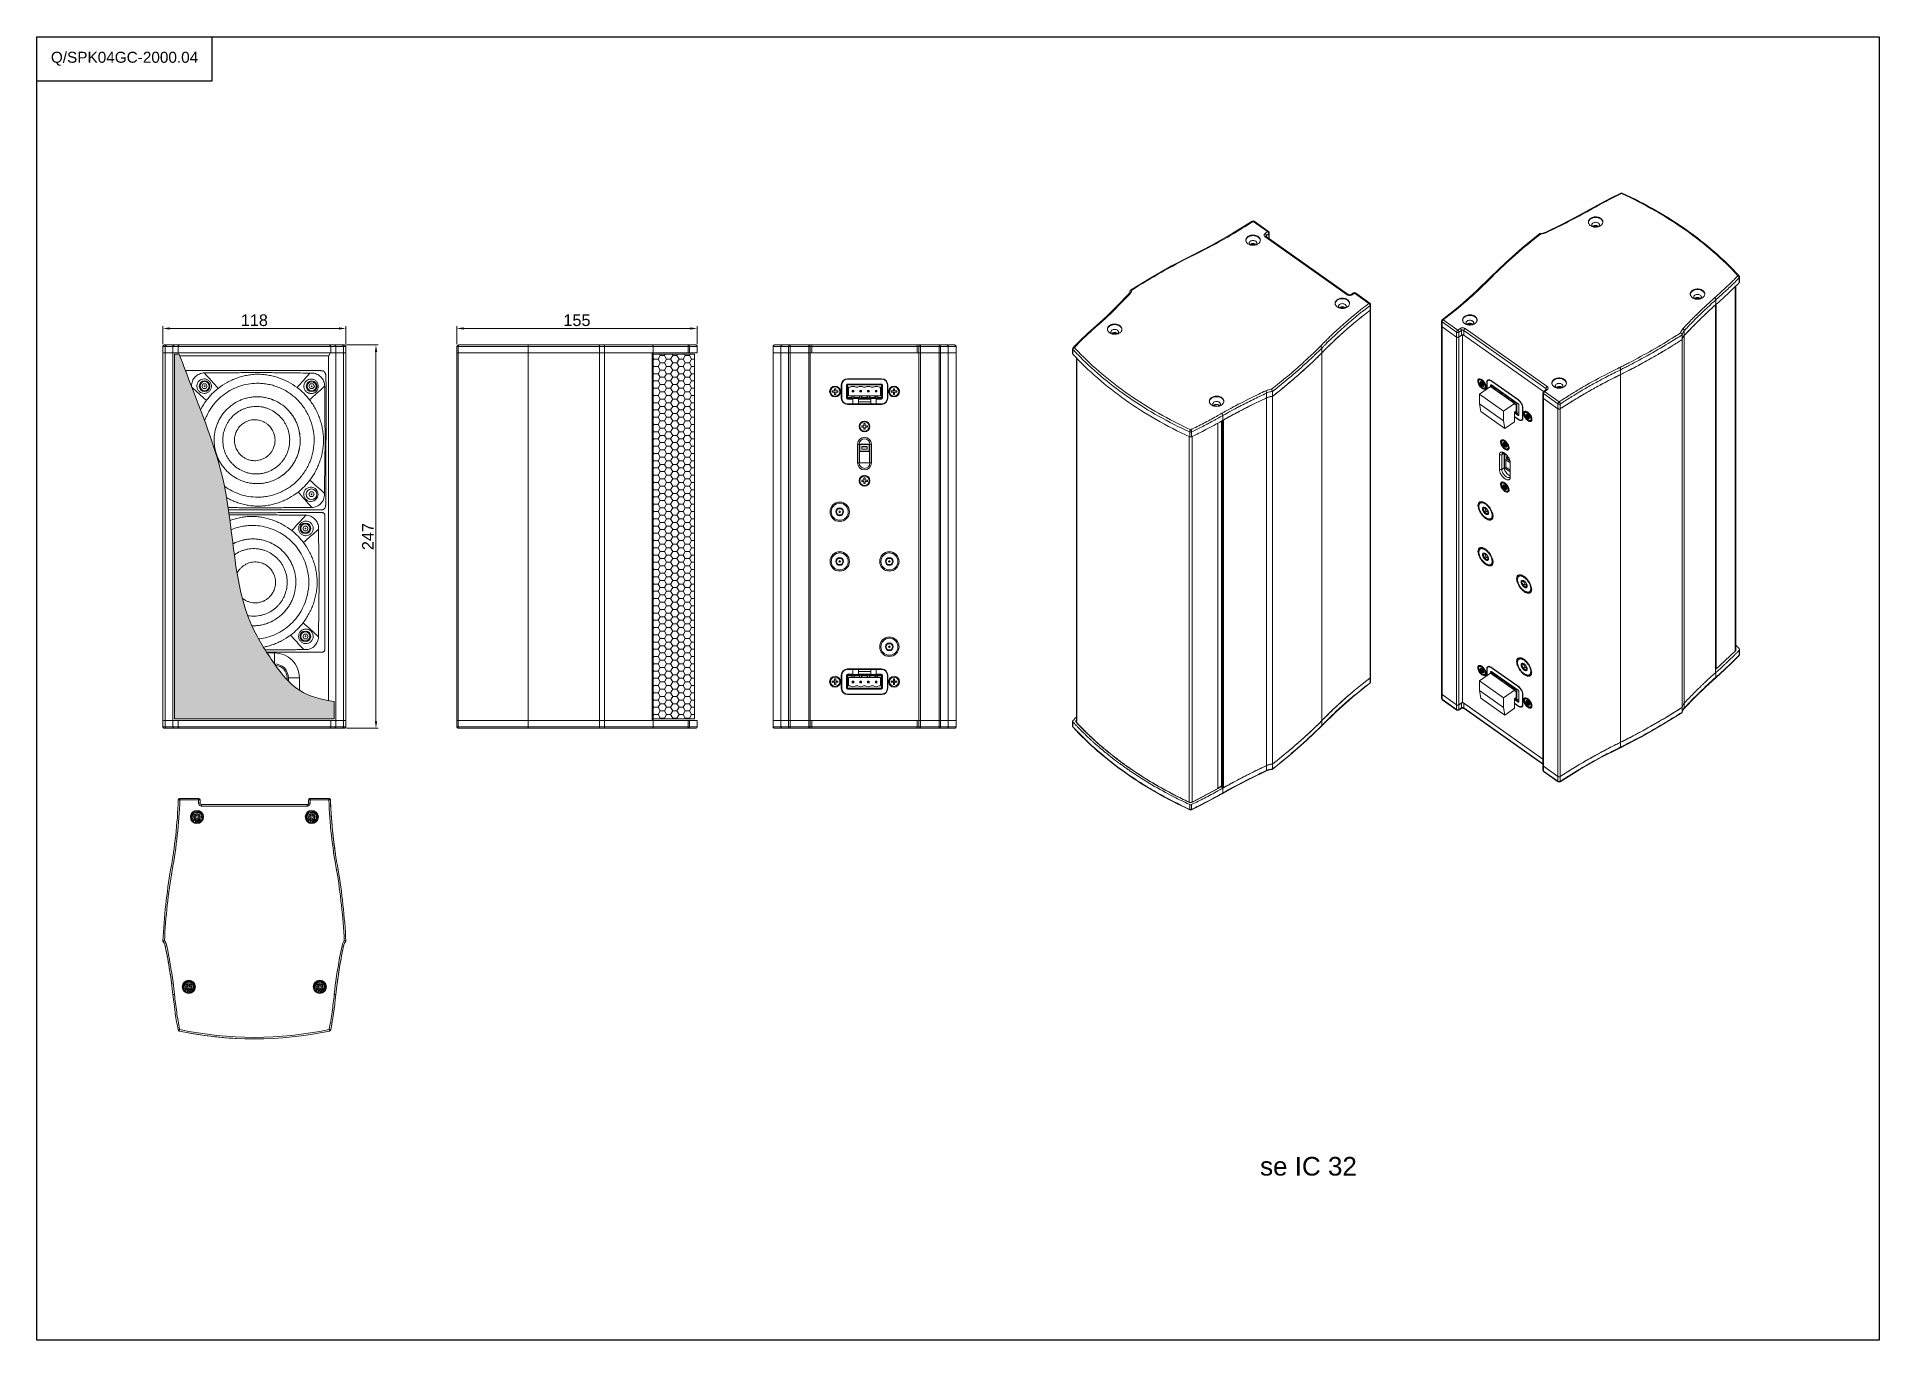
# Model space of a CAD drawing. Header units: millimetres. Extents: x 1177 to 2365, y 93 to 933.
import ezdxf

# ---------------------------------------------------------------- set-up
doc = ezdxf.new("R2010")
doc.units = ezdxf.units.MM
doc.header["$LTSCALE"] = 0.1
doc.layers.get('0').update_dxf_attribs({"lineweight": 13})
doc.layers.get('Defpoints').update_dxf_attribs({"lineweight": 9})
doc.layers.add('图框', color=7, linetype='Continuous')
doc.layers.add('标注', color=251, linetype='Continuous', lineweight=9)
doc.styles.get("Standard").update_dxf_attribs({"font": 'arial.ttf'})
doc.dimstyles.new('STANDARD 3', dxfattribs={"dimscale": 3, "dimtxt": 2.5, "dimasz": 1.5, "dimexe": 0.5, "dimexo": 0.5, "dimgap": 0.5, "dimtad": 1, "dimtoh": 1, "dimdec": 1, "dimzin": 9, "dimdsep": 46, "dimtxsty": 'Standard', "dimcen": 0, "dimclrd": 256, "dimclre": 256, "dimclrt": 256, "dimadec": 0, "dimazin": 0, "dimtp": 0.01, "dimtm": 0.01, "dimtfac": 1, "dimtdec": 1, "dimtofl": 0, "dimtmove": 0, "dimatfit": 3, "dimfxl": 1, "dimtolj": 1, "dimtzin": 4, "dimlwd": -1, "dimlwe": -1, "dimarcsym": 0})

msp = doc.modelspace()

# ---------------------------------------------------------------- texts
at = {"layer": '图框', "insert": (1997.33, 205.41), "char_height": 11.998, "width": 255.9594, "attachment_point": 5}
msp.add_mtext('se IC 32', dxfattribs=at)

# ---------------------------------------------------------------- blocks, each defined once
blk = doc.blocks.new('A4-H')
at = {"layer": '图框'}
for p, q in [((28.29, 202.95), (28.29, 210.02)), ((0, 202.95), (28.29, 202.95))]:
    blk.add_line(p, q, dxfattribs=at)
blk.add_lwpolyline([(0, 210.02), (297, 210.02), (297, 0), (0, 0)], close=True, dxfattribs=at)
at = {"layer": '图框', "insert": (14.14, 206.49), "char_height": 1.7679, "width": 28.2872, "attachment_point": 5}
blk.add_mtext('Q/SPK04GC-2000.04', dxfattribs=at)
blk = doc.blocks.new('*D3')
at = {"layer": 'Defpoints', "color": 0, "transparency": 16777216}
for p in [(1376.7, 745.4), (1258.7, 733.8), (1376.7, 733.8)]:
    blk.add_point(p, dxfattribs=at)
at = {"layer": '标注', "transparency": 16777216}
for p, q in [((1258.7, 735.3), (1258.7, 746.9)), ((1263.2, 745.4), (1372.2, 745.4)), ((1376.7, 735.3), (1376.7, 746.9))]:
    blk.add_line(p, q, dxfattribs=at)
for points in [[(1263.2, 746.2), (1263.2, 744.7), (1258.7, 745.4)], [(1372.2, 746.2), (1372.2, 744.7), (1376.7, 745.4)]]:
    blk.add_solid(points, dxfattribs=at)
at = {"layer": '标注', "transparency": 16777216, "insert": (1317.7, 750.7), "char_height": 7.5, "attachment_point": 5}
blk.add_mtext('\\A1;118', dxfattribs=at)
blk = doc.blocks.new('*D4')
at = {"layer": 'Defpoints', "color": 0, "transparency": 16777216}
for p in [(1375.7, 734.8), (1375.7, 487.8), (1396.1, 487.8)]:
    blk.add_point(p, dxfattribs=at)
at = {"layer": '标注', "transparency": 16777216}
for p, q in [((1377.2, 734.8), (1397.6, 734.8)), ((1396.1, 730.3), (1396.1, 492.3)), ((1377.2, 487.8), (1397.6, 487.8))]:
    blk.add_line(p, q, dxfattribs=at)
for points in [[(1395.4, 730.3), (1396.9, 730.3), (1396.1, 734.8)], [(1395.4, 492.3), (1396.9, 492.3), (1396.1, 487.8)]]:
    blk.add_solid(points, dxfattribs=at)
at = {"layer": '标注', "transparency": 16777216, "insert": (1390.9, 611.3), "char_height": 7.5, "attachment_point": 5, "rotation": 90}
blk.add_mtext('\\A1;247', dxfattribs=at)
blk = doc.blocks.new('*D5')
at = {"layer": 'Defpoints', "color": 0, "transparency": 16777216}
for p in [(1603.2, 745.4), (1448.2, 733.8), (1603.2, 733.8)]:
    blk.add_point(p, dxfattribs=at)
at = {"layer": '标注', "transparency": 16777216}
for p, q in [((1448.2, 735.3), (1448.2, 746.9)), ((1452.7, 745.4), (1598.7, 745.4)), ((1603.2, 735.3), (1603.2, 746.9))]:
    blk.add_line(p, q, dxfattribs=at)
for points in [[(1452.7, 746.2), (1452.7, 744.7), (1448.2, 745.4)], [(1598.7, 746.2), (1598.7, 744.7), (1603.2, 745.4)]]:
    blk.add_solid(points, dxfattribs=at)
at = {"layer": '标注', "transparency": 16777216, "insert": (1525.7, 750.7), "char_height": 7.5, "attachment_point": 5}
blk.add_mtext('\\A1;155', dxfattribs=at)

# ---------------------------------------------------------------- dimensions: what is measured, and where the dimension line sits
at = {"layer": '标注'}
for base, p1, p2, picture, middle in [((1376.71, 745.42), (1258.71, 733.79), (1376.71, 733.79), '*D3', (1317.71, 750.75)), ((1603.24, 745.42), (1448.24, 733.79), (1603.24, 733.79), '*D5', (1525.74, 750.75))]:
    dim = msp.add_linear_dim(base=base, p1=p1, p2=p2, dimstyle='STANDARD 3', dxfattribs=at)
    dim.commit()
    dim.dimension.update_dxf_attribs({"geometry": picture, "text_midpoint": middle})
dim = msp.add_linear_dim(base=(1396.13, 487.79), p1=(1375.7, 734.79), p2=(1375.7, 487.79), angle=90, dimstyle='STANDARD 3', dxfattribs=at)
dim.commit()
dim.dimension.update_dxf_attribs({"geometry": '*D4', "text_midpoint": (1396.13, 611.29), "dimtype": 160})

# ---------------------------------------------------------------- hatches: boundary and pattern name
at = {"layer": '标注'}
h = msp.add_hatch(dxfattribs=at)
h.set_pattern_fill('HONEY', color=256, scale=0.85)
h.set_pattern_definition([(0, (1115.7533, 211.4528), (4.048125, 2.337186), [2.69875, -5.3975]), (120, (1115.7533, 211.4528), (-4.048125, 2.337186), [2.69875, -5.3975]), (60, (1115.7533, 211.4528), (9e-09, 4.674372), [-5.3975, 2.69875])])
edge = h.paths.add_edge_path()
edge.add_line((1266.17, 728.79), (1269.33, 728.79))
edge.add_spline(control_points=[(1269.33, 728.79), (1271.98, 721.73), (1282.54, 693.68), (1305.33, 637.42), (1303.56, 571.11), (1329.21, 530.6), (1345.42, 509.82), (1361.18, 506.45), (1369.26, 504.94)], knot_values=[1.0686459, 1.0686459, 1.0686459, 1.0686459, 23.7016759, 90.9819703, 182.6407418, 211.2122172, 234.5216483, 258.2874209, 258.2874209, 258.2874209, 258.2874209], degree=3, periodic=0)
edge.add_line((1369.26, 504.94), (1369.26, 493.79))
edge.add_line((1369.26, 493.79), (1266.17, 493.79))
edge.add_line((1266.17, 493.79), (1266.17, 728.79))
h = msp.add_hatch(dxfattribs=at)
h.set_pattern_fill('HONEY', color=256, scale=0.85)
h.set_pattern_definition([(0, (1073.3418, 211.4528), (4.048125, 2.337186), [2.69875, -5.3975]), (120, (1073.3418, 211.4528), (-4.048125, 2.337186), [2.69875, -5.3975]), (60, (1073.3418, 211.4528), (9e-09, 4.674372), [-5.3975, 2.69875])])
h.paths.add_polyline_path([(1601.49, 728.79), (1601.49, 493.79), (1574.74, 493.79), (1574.74, 728.79)])

# ---------------------------------------------------------------- linework, layer by layer
for p, q in [((2198.71, 832.67), (2198.71, 832.67)), ((2199.64, 832.68), (2199.64, 832.68)), ((2178.53, 822.03), (2178.53, 822.03)), ((2178.73, 821.66), (2179.08, 821.85)), ((2178.74, 821.66), (2179.08, 821.85)), ((1961, 814.61), (1961.07, 814.64)), ((1961, 814.61), (1961, 814.61)), ((1961.24, 814.23), (1961.61, 814.47)), ((1961.25, 814.23), (1961.61, 814.47)), ((1970.97, 807.85), (1961.61, 814.47)), ((1962.24, 814.59), (1971.6, 807.97)), ((1969.41, 806.75), (1970.97, 807.85)), ((2022.3, 767.15), (1969.41, 804.55)), ((1969.87, 804.87), (1969.87, 804.87)), ((1970.05, 804.67), (1970.04, 804.67)), ((1970.05, 804.67), (2022.94, 767.27)), ((1971.74, 806.52), (1970.19, 805.42)), ((1970.19, 805.42), (1970.19, 804.57)), ((1971.74, 803.47), (1971.74, 806.52)), ((1972.07, 803.24), (1972.07, 807.07)), ((2146.58, 806.59), (2146.64, 806.61)), ((2146.64, 806.61), (2146.7, 806.6)), ((2150.37, 807.59), (2150.37, 807.59)), ((1922.11, 792.57), (1922.11, 792.57)), ((1922.29, 792.21), (1922.59, 792.36)), ((1922.3, 792.2), (1922.59, 792.36)), ((2114.72, 778.56), (2114.71, 778.56)), ((2115.1, 778.17), (2115.5, 778.57)), ((2115.11, 778.16), (2115.5, 778.57)), ((2272.51, 772.48), (2272.51, 537.63)), ((2272.83, 772.8), (2272.83, 537.94)), ((2275.1, 775.1), (2275.1, 778.21)), ((2275.28, 775.53), (2275.28, 778.64)), ((1881.05, 767.35), (1881.05, 767.35)), ((1881.45, 766.96), (1881.85, 767.38)), ((1881.46, 766.96), (1881.85, 767.38)), ((2024.78, 767.27), (2026.33, 768.37)), ((2026.97, 768.25), (2025.41, 767.15)), ((2036.33, 761.63), (2026.97, 768.25)), ((2027.6, 768.37), (2036.97, 761.75)), ((2037.14, 760.32), (2037.14, 757.21)), ((2037.43, 520.74), (2037.43, 760.85)), ((2247.11, 764.71), (2247.11, 764.4)), ((2259.43, 765.42), (2259.19, 765.2)), ((2259.74, 760.55), (2259.74, 523.56)), ((2259.85, 760.66), (2260.05, 760.83)), ((2259.86, 523.8), (2259.86, 760.66)), ((2260.05, 760.83), (2260.05, 763.94)), ((2260.25, 525.93), (2260.24, 761)), ((2037.14, 757.21), (2037.14, 520.21)), ((2037.4, 757.57), (2037.36, 757.46)), ((2083.14, 510.09), (2083.14, 750.2)), ((2083.46, 749.65), (2083.46, 509.54)), ((2092.82, 743.03), (2083.46, 749.65)), ((2083.57, 751.08), (2083.57, 751.08)), ((2084.24, 750.98), (2093.6, 744.36)), ((2102.01, 748.74), (2101.96, 748.6)), ((2101.96, 748.6), (2101.96, 747.71)), ((2102.29, 747.74), (2102.29, 748.68)), ((2102.31, 747.74), (2102.31, 748.68)), ((2247.39, 754.19), (2247.06, 753.86)), ((2248.01, 754.74), (2247.09, 753.85)), ((2247.61, 754.41), (2247.39, 754.19)), ((2247.97, 754.76), (2247.61, 754.41)), ((2248.11, 752.78), (2248.44, 753.11)), ((2248.14, 752.77), (2248.87, 753.48)), ((2248.44, 753.11), (2248.84, 753.5)), ((2249.54, 756.29), (2249.43, 756.19)), ((2249.58, 756.27), (2249.47, 756.17)), ((2250.48, 755.11), (2250.54, 755.17)), ((2250.52, 755.09), (2250.58, 755.15)), ((1860.65, 747.45), (1860.65, 747.45)), ((1861, 747.07), (1861.38, 747.41)), ((1861, 747.07), (1861.38, 747.41)), ((1873.46, 742.1), (1873.46, 741.79)), ((2007.64, 736.67), (2007.33, 736.36)), ((2007.71, 736.64), (2007.4, 736.33)), ((2008.51, 737.54), (2008.34, 737.37)), ((2008.98, 737.88), (2008.42, 737.33)), ((2008.89, 737.92), (2008.51, 737.54)), ((2009.97, 738.98), (2009.53, 738.56)), ((2010.78, 739.65), (2009.62, 738.51)), ((2010.27, 739.28), (2009.97, 738.98)), ((2010.7, 739.7), (2010.27, 739.28)), ((2011.33, 738.2), (2011.77, 738.63)), ((2011.34, 738.2), (2011.79, 738.62)), ((2015.22, 738.79), (2014.81, 738.41)), ((2019.5, 747.84), (2019.12, 747.5)), ((2019.96, 748.13), (2019.2, 747.45)), ((2019.88, 748.18), (2019.5, 747.84)), ((2025.27, 747.7), (2024.6, 747.12)), ((2025.27, 747.7), (2024.61, 747.11)), ((2025.52, 747.91), (2025.27, 747.7)), ((2025.53, 747.9), (2025.27, 747.7)), ((2083.46, 746.54), (2092.82, 739.92)), ((2092.82, 739.92), (2083.46, 746.54)), ((2092.82, 739.92), (2092.82, 743.03)), ((2092.82, 499.81), (2092.82, 739.92)), ((2093.6, 744.36), (2095.15, 745.46)), ((2095.93, 744.13), (2094.38, 743.03)), ((2094.38, 743.03), (2094.38, 499.81)), ((2095.93, 741.02), (2094.38, 739.92)), ((2095.93, 741.02), (2095.93, 744.13)), ((2096.71, 741.25), (2096.71, 504.57)), ((2097.49, 744.13), (2097.49, 741.02)), ((2150.38, 706.73), (2097.49, 744.13)), ((2097.49, 741.02), (2148.8, 704.74)), ((2148.8, 704.74), (2097.49, 741.02)), ((2098.27, 745.46), (2151.16, 708.06)), ((2101.41, 747.66), (2101.41, 748.32)), ((2238.27, 738.27), (2238.17, 738.21)), ((2238.27, 738.27), (2238.17, 738.21)), ((2238.27, 738.27), (2238.27, 741.38)), ((2238.27, 738.27), (2238.27, 498.16)), ((2239.63, 744.02), (2239.63, 740.91)), ((2239.64, 500.8), (2239.64, 740.91)), ((1258.71, 729.79), (1258.71, 733.79)), ((1258.71, 733.79), (1269.29, 733.79)), ((1258.71, 729.79), (1258.71, 492.79)), ((1258.71, 729.79), (1376.72, 729.79)), ((1375.7, 734.79), (1259.73, 734.79)), ((1260.24, 733.79), (1260.24, 729.79)), ((1260.24, 492.79), (1260.24, 729.79)), ((1265.17, 729.79), (1265.17, 492.79)), ((1265.22, 729.79), (1265.22, 733.79)), ((1268.52, 729.79), (1268.52, 733.79)), ((1366.13, 733.79), (1269.29, 733.79)), ((1365.71, 727.79), (1269.72, 727.79)), ((1365.45, 727.79), (1365.45, 505.68)), ((1366.43, 729.26), (1365.71, 727.79)), ((1366.13, 733.79), (1376.71, 733.79)), ((1366.43, 729.26), (1366.48, 729.79)), ((1366.91, 729.79), (1366.91, 733.79)), ((1370.21, 729.79), (1370.21, 733.79)), ((1370.26, 492.79), (1370.26, 729.79)), ((1375.19, 733.79), (1375.19, 729.79)), ((1375.19, 492.79), (1375.19, 729.79)), ((1376.71, 729.79), (1376.71, 733.79)), ((1376.72, 729.79), (1376.72, 492.79)), ((1448.24, 729.79), (1448.24, 733.79)), ((1448.24, 733.79), (1449.2, 733.79)), ((1448.24, 492.79), (1448.24, 729.79)), ((1448.24, 729.79), (1603.24, 729.79)), ((1449.2, 729.79), (1449.2, 733.79)), ((1449.2, 733.79), (1597.39, 733.79)), ((1449.2, 492.79), (1449.2, 729.79)), ((1602.24, 734.79), (1449.24, 734.79)), ((1494.24, 729.79), (1494.24, 733.79)), ((1494.24, 729.79), (1494.24, 492.79)), ((1540.24, 729.79), (1540.24, 733.79)), ((1540.24, 729.79), (1540.24, 492.79)), ((1543.52, 733.79), (1543.52, 729.79)), ((1543.52, 492.79), (1543.52, 729.79)), ((1574.29, 729.79), (1574.29, 492.79)), ((1574.74, 729.79), (1574.74, 733.79)), ((1574.74, 729.79), (1574.74, 492.79)), ((1597.2, 734.79), (1602.18, 734.79)), ((1597.39, 729.79), (1597.39, 733.79)), ((1598.18, 733.79), (1597.39, 733.79)), ((1598.18, 733.79), (1598.18, 729.79)), ((1603.24, 733.79), (1598.18, 733.79)), ((1603.24, 733.79), (1603.24, 729.79)), ((1652.12, 729.79), (1652.12, 733.79)), ((1652.12, 733.79), (1662.09, 733.79)), ((1652.12, 729.79), (1652.12, 492.79)), ((1652.12, 729.79), (1770.12, 729.79)), ((1653.14, 734.79), (1769.1, 734.79)), ((1657.12, 729.79), (1657.12, 733.79)), ((1657.12, 729.79), (1657.12, 492.79)), ((1662.09, 733.79), (1662.09, 492.79)), ((1662.09, 733.79), (1663.09, 733.79)), ((1663.09, 733.79), (1663.09, 734.79)), ((1663.09, 733.79), (1663.09, 492.79)), ((1663.09, 733.79), (1759.16, 733.79)), ((1675.12, 488.79), (1675.12, 734.79)), ((1676.12, 733.79), (1676.12, 488.79)), ((1677.12, 734.79), (1677.12, 733.79)), ((1677.12, 733.79), (1677.12, 729.79)), ((1745.12, 733.79), (1745.12, 734.79)), ((1745.12, 729.79), (1745.12, 733.79)), ((1746.12, 488.79), (1746.12, 733.79)), ((1747.12, 734.79), (1747.12, 733.79)), ((1747.12, 733.79), (1747.12, 487.79)), ((1759.16, 734.79), (1759.16, 733.79)), ((1759.16, 729.79), (1759.16, 733.79)), ((1759.16, 733.79), (1760.16, 733.79)), ((1759.16, 488.79), (1759.16, 729.79)), ((1760.16, 729.79), (1760.16, 733.79)), ((1760.16, 733.79), (1770.12, 733.79)), ((1760.16, 488.79), (1760.16, 729.79)), ((1765.12, 729.79), (1765.12, 733.79)), ((1765.12, 729.79), (1765.12, 492.79)), ((1770.12, 729.79), (1770.12, 733.79)), ((1770.12, 729.79), (1770.12, 492.79)), ((1845.28, 729.3), (1845.28, 732.41)), ((1845.46, 731.99), (1845.46, 728.87)), ((1845.59, 733.17), (1845.58, 733.17)), ((1847.73, 726.58), (1847.74, 493.07)), ((1848.01, 726.31), (1848.01, 492.64)), ((1995.33, 724.72), (1994.83, 724.28)), ((1995.33, 724.72), (1994.84, 724.27)), ((1997.61, 726.9), (1995.33, 724.72)), ((1995.85, 725.2), (1995.33, 724.72)), ((1996.44, 725.75), (1995.85, 725.2)), ((1997.01, 726.28), (1996.44, 725.75)), ((1997.66, 726.88), (1997.01, 726.28)), ((2005.97, 729.71), (2005.97, 732.82)), ((2005.97, 729.71), (2005.97, 492.71)), ((2008.4, 735.31), (2008.71, 735.62)), ((2008.43, 735.3), (2008.74, 735.61)), ((2224.9, 730.06), (2224.27, 729.68)), ((1285.62, 716.6), (1285.44, 716.8)), ((1353.32, 716.51), (1353.49, 716.71)), ((1354.62, 716.71), (1353.49, 716.71)), ((1363.82, 714.8), (1363.91, 707.57)), ((1722.12, 713.04), (1700.12, 713.04)), ((1700.12, 712.74), (1722.12, 712.74)), ((1700.32, 713.04), (1700.32, 712.74)), ((1703.21, 713.04), (1703.21, 712.74)), ((1719.04, 713.04), (1719.04, 712.74)), ((1721.92, 713.04), (1721.92, 712.74)), ((1996.67, 720.8), (1996.01, 720.22)), ((1996.3, 720.45), (1996.03, 720.21)), ((1996.24, 723.52), (1997.05, 724.27)), ((1996.24, 723.52), (1996.88, 724.1)), ((1996.82, 720.93), (1996.3, 720.45)), ((1996.82, 720.94), (1996.67, 720.8)), ((1996.88, 724.1), (1997.06, 724.27)), ((2198.6, 718.83), (2198.69, 718.88)), ((2198.6, 718.83), (2198.69, 718.88)), ((2198.6, 715.72), (2198.6, 718.83)), ((2198.73, 715.79), (2198.6, 715.72)), ((2198.73, 715.79), (2198.6, 715.72)), ((2198.6, 715.72), (2198.61, 475.61)), ((2200, 719.55), (2203.22, 721.19)), ((2200.01, 719.54), (2200.46, 719.77)), ((2200.46, 719.77), (2201.09, 720.09)), ((2201.09, 720.09), (2201.42, 720.26)), ((2201.42, 720.26), (2201.99, 720.55)), ((2201.99, 720.55), (2202.63, 720.87)), ((2202.63, 720.87), (2203.23, 721.18)), ((2205.19, 722.2), (2205.72, 722.49)), ((2205.19, 722.2), (2205.73, 722.48)), ((2211.76, 722.6), (2210.98, 722.17)), ((1284.79, 709.77), (1283.92, 708.27)), ((1283.92, 708.27), (1284.78, 706.77)), ((1284.78, 706.77), (1286.51, 706.77)), ((1286.52, 709.77), (1284.79, 709.77)), ((1286.51, 706.77), (1287.38, 708.27)), ((1287.38, 708.27), (1286.52, 709.77)), ((1319.09, 710.12), (1319.86, 710.12)), ((1319.54, 701.42), (1319.55, 701.42)), ((1353.79, 709.68), (1352.92, 708.18)), ((1352.92, 708.18), (1353.78, 706.68)), ((1353.78, 706.68), (1355.51, 706.67)), ((1355.52, 709.67), (1353.79, 709.68)), ((1355.51, 706.67), (1356.38, 708.17)), ((1356.38, 708.17), (1355.52, 709.67)), ((1362.86, 708.15), (1363.06, 708.33)), ((1363.81, 639.4), (1363.91, 707.32)), ((1363.91, 707.32), (1363.91, 707.57)), ((1690.32, 704.39), (1690.32, 705.19)), ((1690.32, 705.19), (1691.72, 705.19)), ((1691.72, 704.39), (1690.32, 704.39)), ((1691.72, 705.19), (1691.72, 706.59)), ((1691.72, 706.59), (1692.52, 706.59)), ((1691.72, 702.99), (1691.72, 704.39)), ((1692.52, 702.99), (1691.72, 702.99)), ((1692.52, 706.59), (1692.52, 705.19)), ((1692.52, 705.19), (1693.92, 705.19)), ((1692.52, 704.39), (1692.52, 702.99)), ((1693.92, 704.39), (1692.52, 704.39)), ((1693.92, 705.19), (1693.92, 704.39)), ((1696.12, 709.04), (1696.12, 700.54)), ((1696.42, 700.54), (1696.42, 709.04)), ((1699.52, 700.54), (1699.52, 709.04)), ((1699.82, 709.04), (1699.52, 709.04)), ((1699.82, 700.54), (1699.82, 709.04)), ((1700.12, 709.64), (1700.12, 709.34)), ((1700.12, 709.64), (1722.12, 709.64)), ((1700.12, 709.34), (1722.12, 709.34)), ((1700.12, 709.04), (1700.12, 700.54)), ((1700.12, 709.04), (1722.12, 709.04)), ((1702.82, 701.04), (1700.12, 701.04)), ((1700.82, 702.04), (1700.82, 707.54)), ((1700.82, 707.54), (1701.79, 707.54)), ((1721.42, 702.04), (1700.82, 702.04)), ((1702.82, 702.04), (1702.82, 701.04)), ((1702.82, 701.04), (1703.12, 700.54)), ((1703.12, 704.54), (1703.12, 705.54)), ((1703.32, 705.34), (1703.12, 705.54)), ((1703.12, 705.54), (1704.12, 705.54)), ((1703.32, 704.74), (1703.12, 704.54)), ((1704.12, 704.54), (1703.12, 704.54)), ((1703.12, 702.04), (1703.12, 700.54)), ((1703.32, 704.74), (1703.32, 705.34)), ((1703.32, 705.34), (1703.92, 705.34)), ((1703.92, 704.74), (1703.32, 704.74)), ((1703.92, 705.34), (1704.12, 705.54)), ((1703.92, 705.34), (1703.92, 704.74)), ((1703.92, 704.74), (1704.12, 704.54)), ((1704.12, 705.54), (1704.12, 704.54)), ((1704.12, 700.54), (1704.12, 702.04)), ((1704.12, 700.54), (1704.42, 701.04)), ((1704.42, 701.04), (1704.42, 702.04)), ((1707.82, 701.04), (1704.42, 701.04)), ((1705.46, 707.54), (1706.79, 707.54)), ((1707.82, 702.04), (1707.82, 701.04)), ((1707.82, 701.04), (1708.12, 700.54)), ((1708.12, 704.54), (1708.12, 705.54)), ((1708.32, 705.34), (1708.12, 705.54)), ((1708.12, 705.54), (1709.12, 705.54)), ((1708.32, 704.74), (1708.12, 704.54)), ((1709.12, 704.54), (1708.12, 704.54)), ((1708.12, 702.04), (1708.12, 700.54)), ((1708.32, 704.74), (1708.32, 705.34)), ((1708.32, 705.34), (1708.92, 705.34)), ((1708.92, 704.74), (1708.32, 704.74)), ((1708.92, 705.34), (1709.12, 705.54)), ((1708.92, 705.34), (1708.92, 704.74)), ((1708.92, 704.74), (1709.12, 704.54)), ((1709.12, 705.54), (1709.12, 704.54)), ((1709.12, 700.54), (1709.12, 702.04)), ((1709.12, 700.54), (1709.42, 701.04)), ((1709.42, 701.04), (1709.42, 702.04)), ((1712.82, 701.04), (1709.42, 701.04)), ((1710.46, 707.54), (1711.79, 707.54)), ((1712.82, 702.04), (1712.82, 701.04)), ((1712.82, 701.04), (1713.12, 700.54)), ((1713.12, 704.54), (1713.12, 705.54)), ((1713.32, 705.34), (1713.12, 705.54)), ((1713.12, 705.54), (1714.12, 705.54)), ((1713.32, 704.74), (1713.12, 704.54)), ((1714.12, 704.54), (1713.12, 704.54)), ((1713.12, 702.04), (1713.12, 700.54)), ((1713.32, 704.74), (1713.32, 705.34)), ((1713.32, 705.34), (1713.92, 705.34)), ((1713.92, 704.74), (1713.32, 704.74)), ((1713.92, 705.34), (1714.12, 705.54)), ((1713.92, 705.34), (1713.92, 704.74)), ((1713.92, 704.74), (1714.12, 704.54)), ((1714.12, 705.54), (1714.12, 704.54)), ((1714.12, 700.54), (1714.12, 702.04)), ((1714.12, 700.54), (1714.42, 701.04)), ((1714.42, 701.04), (1714.42, 702.04)), ((1717.82, 701.04), (1714.42, 701.04)), ((1715.46, 707.54), (1716.79, 707.54)), ((1717.82, 702.04), (1717.82, 701.04)), ((1717.82, 701.04), (1718.12, 700.54)), ((1718.12, 704.54), (1718.12, 705.54)), ((1718.32, 705.34), (1718.12, 705.54)), ((1718.12, 705.54), (1719.12, 705.54)), ((1718.32, 704.74), (1718.12, 704.54)), ((1719.12, 704.54), (1718.12, 704.54)), ((1718.12, 702.04), (1718.12, 700.54)), ((1718.32, 704.74), (1718.32, 705.34)), ((1718.32, 705.34), (1718.92, 705.34)), ((1718.92, 704.74), (1718.32, 704.74)), ((1718.92, 705.34), (1719.12, 705.54)), ((1718.92, 705.34), (1718.92, 704.74)), ((1718.92, 704.74), (1719.12, 704.54)), ((1719.12, 705.54), (1719.12, 704.54)), ((1719.12, 700.54), (1719.12, 702.04)), ((1719.12, 700.54), (1719.42, 701.04)), ((1719.42, 701.04), (1719.42, 702.04)), ((1722.12, 701.04), (1719.42, 701.04)), ((1720.46, 707.54), (1721.42, 707.54)), ((1721.42, 707.54), (1721.42, 702.04)), ((1722.12, 709.34), (1722.12, 709.64)), ((1722.12, 700.54), (1722.12, 709.04)), ((1722.42, 709.04), (1722.42, 700.54)), ((1722.72, 709.04), (1722.42, 709.04)), ((1722.72, 709.04), (1722.72, 700.54)), ((1725.82, 709.04), (1725.82, 700.54)), ((1726.12, 709.04), (1726.12, 700.54)), ((1728.32, 704.39), (1728.32, 705.19)), ((1728.32, 705.19), (1729.72, 705.19)), ((1729.72, 704.39), (1728.32, 704.39)), ((1729.72, 705.19), (1729.72, 706.59)), ((1729.72, 706.59), (1730.52, 706.59)), ((1729.72, 702.99), (1729.72, 704.39)), ((1730.52, 702.99), (1729.72, 702.99)), ((1730.52, 706.59), (1730.52, 705.19)), ((1730.52, 705.19), (1731.92, 705.19)), ((1730.52, 704.39), (1730.52, 702.99)), ((1731.92, 704.39), (1730.52, 704.39)), ((1731.92, 705.19), (1731.92, 704.39)), ((1970.34, 703.81), (1970.34, 700.69)), ((1973.79, 706.49), (1973.56, 706.3)), ((1973.79, 706.48), (1973.56, 706.3)), ((1974.08, 704.77), (1974.74, 705.3)), ((1974.08, 704.77), (1974.75, 705.29)), ((1974.08, 701.66), (1974.08, 704.77)), ((1974.08, 701.66), (1974.08, 464.66)), ((1975.68, 706.05), (1975.76, 706.11)), ((1975.69, 706.04), (1975.77, 706.1)), ((1986.21, 711.55), (1985.74, 711.16)), ((2107.38, 712.3), (2107.59, 712.45)), ((2107.6, 703.07), (2114.6, 708.02)), ((2123.16, 692.07), (2107.6, 703.07)), ((2107.6, 696.85), (2107.6, 703.07)), ((2108.35, 711.03), (2108.16, 710.9)), ((2108.16, 710), (2108.95, 710.56)), ((2108.4, 710.3), (2108.16, 710)), ((2109.09, 710.22), (2108.3, 709.67)), ((2108.4, 710.6), (2108.85, 710.92)), ((2109.18, 710.85), (2108.4, 710.3)), ((2109.21, 712.33), (2108.72, 712.51)), ((2108.73, 709.48), (2109.52, 710.03)), ((2109.18, 710.85), (2108.95, 710.56)), ((2109.08, 710.94), (2109, 710.91)), ((2109.78, 709.7), (2109, 709.14)), ((2109.08, 708.67), (2109.87, 709.22)), ((2109.36, 710.76), (2109.19, 710.89)), ((2110.14, 709.03), (2109.36, 708.47)), ((2109.67, 708.66), (2110.26, 709.09)), ((2110.27, 708.87), (2109.93, 708.63)), ((2110.13, 708.37), (2110.27, 708.46)), ((2111.05, 707.11), (2111.26, 707.26)), ((2111.69, 708.31), (2111.69, 708.8)), ((2112.54, 710.96), (2112.27, 710.77)), ((2112.27, 710.77), (2112.27, 706.37)), ((2112.5, 706.53), (2112.5, 710.6)), ((2113.03, 711.89), (2113.62, 712.31)), ((2114.6, 709.12), (2131.71, 697.02)), ((2114.6, 709.12), (2114.6, 708.02)), ((2130.16, 697.02), (2114.6, 708.02)), ((2114.88, 707.82), (2114.99, 707.9)), ((2115.38, 708.9), (2114.91, 708.9)), ((2114.91, 707.85), (2114.91, 708.9)), ((2130.55, 696.9), (2114.99, 707.9)), ((2115.38, 709.04), (2115.22, 709.12)), ((2132.49, 699.58), (2115.38, 711.68)), ((2115.54, 711.56), (2115.38, 711.45)), ((2115.38, 711.45), (2132.49, 699.35)), ((2115.38, 709.04), (2132.49, 696.94)), ((2115.47, 708.97), (2115.38, 708.9)), ((2115.38, 707.63), (2115.38, 708.9)), ((2117.36, 706.23), (2117.52, 706.34)), ((2120.47, 704.03), (2120.57, 704.1)), ((2148.5, 703.98), (2148.5, 463.87)), ((2148.82, 703.43), (2148.82, 463.32)), ((2158.18, 696.81), (2148.82, 703.43)), ((2150.52, 705.98), (2148.97, 704.88)), ((2151.16, 705.86), (2149.6, 704.76)), ((2149.6, 704.76), (2158.96, 698.14)), ((2150.38, 705.88), (2150.38, 706.73)), ((2150.7, 706.18), (2150.7, 706.19)), ((2158.97, 706.96), (2158.97, 707.62)), ((2159.57, 708.04), (2159.52, 707.9)), ((2159.52, 707.9), (2159.52, 707.01)), ((2159.85, 707.04), (2159.85, 707.98)), ((2159.87, 707.04), (2159.87, 707.98)), ((2168.95, 704.46), (2168.44, 704.15)), ((2168.78, 702.55), (2169.28, 702.85)), ((2169.28, 702.85), (2169.78, 703.16)), ((2170.86, 703.81), (2171.11, 703.96)), ((2172.32, 706.48), (2171.99, 706.29)), ((2173.03, 706.91), (2172.32, 706.48)), ((2173.24, 702.12), (2172.97, 701.96)), ((2173.55, 707.21), (2173.03, 706.91)), ((2173.3, 705.27), (2173.81, 705.57)), ((2174.05, 707.51), (2173.55, 707.21)), ((2173.81, 705.57), (2174.32, 705.87)), ((2175.92, 706.8), (2176.21, 706.97)), ((2183.81, 711.24), (2184.41, 711.57)), ((2183.83, 711.23), (2184.42, 711.56)), ((2185.24, 712.01), (2185.84, 712.33)), ((2185.24, 712.01), (2185.57, 712.19)), ((2185.57, 712.19), (2185.84, 712.33)), ((2186.26, 709.45), (2185.84, 709.22)), ((1699.52, 700.54), (1699.82, 700.54)), ((1722.12, 700.54), (1700.12, 700.54)), ((1700.12, 700.24), (1700.12, 699.94)), ((1722.12, 700.24), (1700.12, 700.24)), ((1703.62, 699.94), (1700.12, 699.94)), ((1700.12, 696.84), (1722.12, 696.84)), ((1722.12, 696.54), (1700.12, 696.54)), ((1700.32, 696.54), (1700.32, 696.84)), ((1703.21, 696.54), (1703.21, 696.84)), ((1703.62, 696.84), (1703.62, 700.24)), ((1707.12, 700.24), (1707.12, 696.84)), ((1715.12, 699.94), (1707.12, 699.94)), ((1707.12, 698.14), (1715.12, 698.14)), ((1715.12, 696.84), (1715.12, 700.24)), ((1718.62, 700.24), (1718.62, 696.84)), ((1722.12, 699.94), (1718.62, 699.94)), ((1719.04, 696.54), (1719.04, 696.84)), ((1721.92, 696.54), (1721.92, 696.84)), ((1722.12, 699.94), (1722.12, 700.24)), ((1722.42, 700.54), (1722.72, 700.54)), ((1936.92, 695.35), (1936.92, 695.88)), ((1939.26, 695.35), (1939.26, 695.88)), ((1942.18, 686.26), (1942.18, 689.37)), ((1948.4, 694.58), (1948, 694.36)), ((1948.42, 694.57), (1948.02, 694.34)), ((1948.68, 692.98), (1949.16, 693.24)), ((1948.7, 692.96), (1949.18, 693.22)), ((1951.03, 695.97), (1950.31, 695.6)), ((1950.74, 695.83), (1950.31, 695.6)), ((1951.02, 695.98), (1950.74, 695.83)), ((1950.79, 694.11), (1951.74, 694.59)), ((1950.79, 694.11), (1951.45, 694.45)), ((1951.45, 694.45), (1951.73, 694.6)), ((1970.34, 463.69), (1970.34, 700.69)), ((2107.6, 696.85), (2123.16, 685.85)), ((2107.6, 696.85), (2108.38, 691.95)), ((2108.38, 691.95), (2123.93, 680.95)), ((2123.16, 692.07), (2130.16, 697.02)), ((2123.16, 685.85), (2123.16, 692.07)), ((2129.41, 697.9), (2129.27, 697.8)), ((2130.16, 697.02), (2130.16, 696.63)), ((2130.16, 696.63), (2130.55, 696.9)), ((2130.55, 691.85), (2130.16, 691.19)), ((2130.16, 691.19), (2130.16, 685.35)), ((2132.49, 689.39), (2130.16, 691.04)), ((2132.72, 689.79), (2130.33, 691.48)), ((2131.71, 690.8), (2130.45, 691.69)), ((2130.55, 696.9), (2130.55, 696.13)), ((2130.55, 696.68), (2131.17, 696.24)), ((2130.55, 696.13), (2130.93, 696.4)), ((2131.17, 692.29), (2130.55, 691.85)), ((2131.17, 691.96), (2130.93, 692.12)), ((2131.17, 696.24), (2131.17, 691.96)), ((2131.71, 697.02), (2132.04, 697.25)), ((2131.71, 690.8), (2131.71, 697.02)), ((2132.88, 691.23), (2131.71, 690.8)), ((2132.63, 699.45), (2132.49, 699.35)), ((2132.49, 689.39), (2132.72, 689.79)), ((2132.72, 689.79), (2132.96, 689.95)), ((2132.88, 691.23), (2132.96, 691.29)), ((2132.96, 696.14), (2132.96, 689.53)), ((2135.37, 694.43), (2135.55, 694.56)), ((2135.37, 694.43), (2135.37, 687.82)), ((2135.6, 687.66), (2135.6, 694.27)), ((2136.94, 691.4), (2137.15, 691.55)), ((2137.91, 690.13), (2137.72, 690)), ((2137.72, 689.1), (2138.51, 689.66)), ((2137.95, 689.4), (2137.72, 689.1)), ((2138.64, 689.32), (2137.86, 688.77)), ((2137.95, 689.7), (2138.41, 690.02)), ((2138.74, 689.95), (2137.95, 689.4)), ((2138.77, 691.43), (2138.28, 691.61)), ((2138.29, 688.58), (2139.08, 689.13)), ((2138.74, 689.95), (2138.51, 689.66)), ((2138.64, 690.04), (2138.55, 690.01)), ((2138.92, 689.86), (2138.74, 689.99)), ((2148.82, 700.32), (2158.18, 693.7)), ((2158.18, 693.7), (2153.3, 697.16)), ((2158.18, 693.7), (2158.18, 696.81)), ((2158.19, 453.59), (2158.18, 693.7)), ((2159.71, 696.8), (2159.82, 696.87)), ((2159.71, 696.8), (2159.83, 696.87)), ((2159.71, 693.68), (2159.71, 696.8)), ((2159.71, 693.68), (2159.92, 693.82)), ((2159.91, 693.82), (2159.71, 693.68)), ((2159.71, 693.68), (2159.92, 693.82)), ((2159.92, 693.81), (2159.71, 693.68)), ((2159.71, 456.68), (2159.71, 693.68)), ((1709.32, 681.89), (1709.32, 682.69)), ((1709.32, 682.69), (1710.72, 682.69)), ((1710.72, 681.89), (1709.32, 681.89)), ((1710.72, 682.69), (1710.72, 684.09)), ((1710.72, 684.09), (1711.52, 684.09)), ((1710.72, 680.49), (1710.72, 681.89)), ((1711.52, 680.49), (1710.72, 680.49)), ((1711.52, 684.09), (1711.52, 682.69)), ((1711.52, 682.69), (1712.92, 682.69)), ((1711.52, 681.89), (1711.52, 680.49)), ((1712.92, 681.89), (1711.52, 681.89)), ((1712.92, 682.69), (1712.92, 681.89)), ((1920.78, 678.72), (1920.78, 675.61)), ((1922, 675.62), (1922, 678.73)), ((1938.85, 448.87), (1938.85, 684.41)), ((1941.36, 685.8), (1942.18, 686.26)), ((1941.36, 685.8), (1942.18, 686.26)), ((1941.36, 685.8), (1941.36, 449.85)), ((1941.83, 449.51), (1941.83, 686.07)), ((1942.57, 449.48), (1942.57, 686.48)), ((2123.93, 680.95), (2123.16, 685.85)), ((2130.16, 685.35), (2123.93, 680.95)), ((2132.49, 686.98), (2130.16, 688.63)), ((2130.16, 688.4), (2132.49, 686.75)), ((2132.49, 686.75), (2132.6, 686.82)), ((2134.84, 686.53), (2135.44, 686.96)), ((2135.37, 687.82), (2135.6, 687.99)), ((2139.34, 688.8), (2138.55, 688.24)), ((2138.64, 687.77), (2139.42, 688.32)), ((2139.7, 688.13), (2138.91, 687.57)), ((2139.23, 687.76), (2139.82, 688.19)), ((2139.83, 687.97), (2139.49, 687.73)), ((2139.69, 687.47), (2139.83, 687.56)), ((2140.6, 686.21), (2140.81, 686.36)), ((2141.25, 687.41), (2141.25, 687.9)), ((1330.04, 668.41), (1330.05, 668.42)), ((1706.62, 658.79), (1706.62, 670.79)), ((1706.62, 670.79), (1707.62, 670.79)), ((1707.62, 658.79), (1707.62, 670.79)), ((1707.87, 670.79), (1707.87, 658.79)), ((1714.37, 670.79), (1707.87, 670.79)), ((1707.97, 670.49), (1707.97, 666.39)), ((1708.07, 670.49), (1707.97, 670.49)), ((1708.07, 666.39), (1707.97, 666.39)), ((1708.07, 670.49), (1708.07, 666.39)), ((1708.17, 670.59), (1708.17, 670.69)), ((1714.07, 670.69), (1708.17, 670.69)), ((1714.07, 670.59), (1708.17, 670.59)), ((1708.17, 666.29), (1708.17, 666.19)), ((1708.17, 666.29), (1714.07, 666.29)), ((1708.17, 666.19), (1714.07, 666.19)), ((1709.37, 667.59), (1709.37, 669.29)), ((1709.37, 669.29), (1712.87, 669.29)), ((1709.47, 669.19), (1709.37, 669.29)), ((1709.47, 667.69), (1709.37, 667.59)), ((1712.87, 667.59), (1709.37, 667.59)), ((1709.47, 667.69), (1709.47, 669.19)), ((1709.47, 669.19), (1712.77, 669.19)), ((1712.77, 667.69), (1709.47, 667.69)), ((1712.77, 669.19), (1712.87, 669.29)), ((1712.77, 669.19), (1712.77, 667.69)), ((1712.77, 667.69), (1712.87, 667.59)), ((1712.87, 669.29), (1712.87, 667.59)), ((1714.07, 670.59), (1714.07, 670.69)), ((1714.07, 666.29), (1714.07, 666.19)), ((1714.17, 666.39), (1714.17, 670.49)), ((1714.17, 670.49), (1714.27, 670.49)), ((1714.17, 666.39), (1714.27, 666.39)), ((1714.27, 666.39), (1714.27, 670.49)), ((1714.37, 658.79), (1714.37, 670.79)), ((1714.62, 670.79), (1714.62, 658.79)), ((1715.62, 670.79), (1714.62, 670.79)), ((1715.62, 670.79), (1715.62, 658.79)), ((1920.41, 440.16), (1920.41, 675.8)), ((1922.3, 440.2), (1922.3, 675.77)), ((2122.16, 673.04), (2122.37, 673.19)), ((2122.16, 673.04), (2122.37, 673.19)), ((2123.13, 671.78), (2122.94, 671.65)), ((2123.13, 671.78), (2122.94, 671.65)), ((2122.94, 670.74), (2123.73, 671.3)), ((2122.94, 670.74), (2123.73, 671.3)), ((2123.18, 671.04), (2122.94, 670.74)), ((2123.18, 671.04), (2122.94, 670.74)), ((2123.86, 670.96), (2123.08, 670.41)), ((2123.86, 670.96), (2123.08, 670.41)), ((2123.18, 671.34), (2123.63, 671.66)), ((2123.18, 671.34), (2123.63, 671.66)), ((2123.96, 671.6), (2123.18, 671.04)), ((2123.96, 671.6), (2123.18, 671.04)), ((2123.99, 673.08), (2123.5, 673.25)), ((2123.99, 673.08), (2123.5, 673.25)), ((2123.51, 670.22), (2124.3, 670.77)), ((2123.51, 670.22), (2124.3, 670.77)), ((2123.96, 671.6), (2123.73, 671.3)), ((2123.96, 671.6), (2123.73, 671.3)), ((2123.86, 671.68), (2123.77, 671.65)), ((2123.86, 671.68), (2123.77, 671.65)), ((2124.56, 670.44), (2123.77, 669.88)), ((2124.56, 670.44), (2123.77, 669.88)), ((2123.86, 669.41), (2124.64, 669.96)), ((2123.86, 669.41), (2124.64, 669.96)), ((2124.14, 671.5), (2123.97, 671.64)), ((2124.14, 671.5), (2123.97, 671.64)), ((2124.92, 669.77), (2124.13, 669.21)), ((2124.92, 669.77), (2124.13, 669.21)), ((2124.45, 669.41), (2125.04, 669.83)), ((2124.45, 669.41), (2125.04, 669.83)), ((2125.05, 669.61), (2124.71, 669.37)), ((2125.05, 669.61), (2124.71, 669.37)), ((2124.91, 669.11), (2125.05, 669.21)), ((2124.91, 669.11), (2125.05, 669.21)), ((2125.83, 667.85), (2126.04, 668)), ((2125.83, 667.85), (2126.04, 668)), ((2126.47, 669.05), (2126.47, 669.54)), ((2126.47, 669.05), (2126.47, 669.54)), ((1314.93, 660.58), (1314.92, 660.58)), ((1706.62, 658.79), (1707.62, 658.79)), ((1707.87, 658.79), (1714.37, 658.79)), ((1715.62, 658.79), (1714.62, 658.79)), ((2120.43, 663.94), (2121.99, 663.94)), ((2120.43, 654.6), (2120.43, 663.94)), ((2120.43, 663.94), (2121.99, 663.94)), ((2120.43, 654.6), (2120.43, 663.94)), ((2120.43, 654.6), (2121.99, 654.6)), ((2120.43, 654.6), (2121.99, 654.6)), ((2121.99, 663.94), (2123.55, 665.04)), ((2121.99, 663.94), (2123.55, 665.04)), ((2121.99, 654.6), (2121.99, 663.94)), ((2121.99, 654.6), (2121.99, 663.94)), ((2121.99, 654.6), (2123.55, 655.7)), ((2121.99, 654.6), (2123.55, 655.7)), ((2123.55, 665.04), (2123.55, 655.7)), ((2123.55, 665.04), (2123.55, 655.7)), ((2124.94, 664.05), (2123.74, 664.9)), ((2123.74, 664.9), (2123.74, 655.56)), ((2124.94, 664.05), (2123.74, 664.9)), ((2123.74, 664.9), (2123.74, 655.56)), ((2123.74, 655.56), (2124.52, 656.11)), ((2123.74, 655.56), (2124.52, 656.11)), ((2123.74, 655.56), (2127.43, 652.95)), ((2123.74, 655.56), (2127.43, 652.95)), ((2123.86, 664.61), (2123.86, 661.42)), ((2123.86, 664.61), (2123.86, 661.42)), ((2123.9, 664.58), (2123.9, 664.55)), ((2123.9, 664.58), (2123.9, 664.55)), ((2123.9, 664.55), (2123.9, 661.37)), ((2123.9, 664.55), (2123.9, 661.37)), ((2123.92, 664.73), (2123.95, 664.75)), ((2123.96, 664.75), (2123.92, 664.73)), ((2123.92, 664.73), (2123.95, 664.75)), ((2123.96, 664.75), (2123.92, 664.73)), ((2125.41, 663.56), (2123.97, 664.58)), ((2125.41, 663.56), (2123.97, 664.58)), ((2123.97, 661.23), (2127.34, 658.85)), ((2123.97, 661.23), (2127.34, 658.85)), ((2123.99, 661.2), (2127.43, 658.76)), ((2123.99, 661.2), (2127.43, 658.76)), ((2124.52, 660.82), (2124.52, 656.11)), ((2124.52, 660.82), (2124.52, 656.11)), ((2124.52, 656.11), (2127.43, 654.05)), ((2124.52, 656.11), (2127.43, 654.05)), ((2124.91, 662.91), (2126.64, 661.68)), ((2124.91, 661.58), (2124.91, 662.91)), ((2124.91, 662.91), (2126.64, 661.68)), ((2124.91, 661.58), (2124.91, 662.91)), ((2127.27, 659.91), (2124.91, 661.58)), ((2127.27, 659.91), (2124.91, 661.58)), ((2124.97, 662.84), (2126.65, 661.65)), ((2124.97, 662.84), (2126.65, 661.65)), ((2125.06, 661.66), (2125.06, 662.77)), ((2125.06, 661.66), (2125.06, 662.77)), ((2125.18, 661.74), (2125.06, 661.66)), ((2125.18, 661.74), (2125.06, 661.66)), ((2127.24, 660.12), (2125.06, 661.66)), ((2127.24, 660.12), (2125.06, 661.66)), ((2127.2, 660.31), (2125.18, 661.74)), ((2127.2, 660.31), (2125.18, 661.74)), ((2127.43, 658.99), (2127.43, 649.65)), ((2127.43, 658.99), (2127.43, 649.65)), ((1320.06, 645.43), (1320.03, 645.43)), ((1709.32, 646.89), (1709.32, 647.69)), ((1709.32, 647.69), (1710.72, 647.69)), ((1710.72, 646.89), (1709.32, 646.89)), ((1710.72, 647.69), (1710.72, 649.09)), ((1710.72, 649.09), (1711.52, 649.09)), ((1710.72, 645.49), (1710.72, 646.89)), ((1711.52, 645.49), (1710.72, 645.49)), ((1711.52, 649.09), (1711.52, 647.69)), ((1711.52, 647.69), (1712.92, 647.69)), ((1711.52, 646.89), (1711.52, 645.49)), ((1712.92, 646.89), (1711.52, 646.89)), ((1712.92, 647.69), (1712.92, 646.89)), ((2122.16, 645.82), (2122.37, 645.96)), ((2122.16, 645.82), (2122.37, 645.96)), ((2123.13, 644.55), (2122.94, 644.42)), ((2123.13, 644.55), (2122.94, 644.42)), ((2122.94, 643.52), (2123.73, 644.08)), ((2122.94, 643.52), (2123.73, 644.08)), ((2123.18, 643.82), (2122.94, 643.52)), ((2123.18, 643.82), (2122.94, 643.52)), ((2123.86, 643.74), (2123.08, 643.19)), ((2123.86, 643.74), (2123.08, 643.19)), ((2123.18, 644.12), (2123.63, 644.44)), ((2123.18, 644.12), (2123.63, 644.44)), ((2123.96, 644.37), (2123.18, 643.82)), ((2123.96, 644.37), (2123.18, 643.82)), ((2123.99, 645.85), (2123.5, 646.03)), ((2123.99, 645.85), (2123.5, 646.03)), ((2123.51, 643), (2124.3, 643.55)), ((2123.51, 643), (2124.3, 643.55)), ((2123.96, 644.37), (2123.73, 644.08)), ((2123.96, 644.37), (2123.73, 644.08)), ((2123.86, 644.46), (2123.77, 644.43)), ((2123.86, 644.46), (2123.77, 644.43)), ((2124.56, 643.21), (2123.77, 642.66)), ((2124.56, 643.21), (2123.77, 642.66)), ((2123.86, 642.18), (2124.64, 642.74)), ((2123.86, 642.18), (2124.64, 642.74)), ((2124.14, 644.27), (2123.97, 644.41)), ((2124.14, 644.27), (2123.97, 644.41)), ((2124.92, 642.55), (2124.13, 641.99)), ((2124.92, 642.55), (2124.13, 641.99)), ((2124.45, 642.18), (2125.04, 642.6)), ((2124.45, 642.18), (2125.04, 642.6)), ((2125.05, 642.39), (2124.71, 642.15)), ((2125.05, 642.39), (2124.71, 642.15)), ((2124.91, 641.89), (2125.05, 641.98)), ((2124.91, 641.89), (2125.05, 641.98)), ((2126.47, 641.82), (2126.47, 642.32)), ((2126.47, 641.82), (2126.47, 642.32)), ((1320.53, 636.73), (1319.76, 636.72)), ((1353.69, 640.08), (1352.82, 638.58)), ((1352.82, 638.58), (1353.68, 637.08)), ((1353.68, 637.08), (1355.41, 637.07)), ((1355.42, 640.07), (1353.69, 640.08)), ((1354.49, 630.25), (1354.66, 630.05)), ((1355.41, 637.07), (1356.28, 638.57)), ((1356.28, 638.57), (1355.42, 640.07)), ((1362.77, 639.23), (1362.97, 639.04)), ((1363.81, 639.15), (1363.7, 631.92)), ((1363.81, 639.15), (1363.81, 639.4)), ((2108, 632.82), (2108.62, 633.26)), ((2108, 632.82), (2108.62, 633.26)), ((2110.82, 629.95), (2109.78, 629.21)), ((2110.82, 629.95), (2109.78, 629.21)), ((2125.83, 640.63), (2126.04, 640.78)), ((2125.83, 640.63), (2126.04, 640.78)), ((1317.17, 618.48), (1316.41, 618.49)), ((1348.88, 616.59), (1349.75, 618.09)), ((1349.75, 618.09), (1351.48, 618.09)), ((1350.65, 624.91), (1350.84, 625.12)), ((1351.48, 618.09), (1352.35, 616.59)), ((1693.97, 629.29), (1692.81, 627.29)), ((1692.81, 627.29), (1693.97, 625.29)), ((1696.28, 629.29), (1693.97, 629.29)), ((1693.97, 625.29), (1696.28, 625.29)), ((1697.43, 627.29), (1696.28, 629.29)), ((1696.28, 625.29), (1697.43, 627.29)), ((2111.72, 627.76), (2110.68, 627.02)), ((2111.72, 627.76), (2110.68, 627.02)), ((2112.28, 629.1), (2112.27, 629.1)), ((2112.28, 629.1), (2112.27, 629.1)), ((2112.28, 629.1), (2112.28, 629.1)), ((2112.28, 629.1), (2112.28, 629.1)), ((2114.98, 622.94), (2115.6, 623.38)), ((2114.98, 622.94), (2115.6, 623.38)), ((1316.72, 609.79), (1316.7, 609.79)), ((1349.75, 615.09), (1348.88, 616.59)), ((1351.48, 615.09), (1349.75, 615.09)), ((1352.35, 616.59), (1351.48, 615.09)), ((1358.92, 615.92), (1359.13, 616.11)), ((1693.97, 597.29), (1692.81, 595.29)), ((1692.81, 595.29), (1693.97, 593.29)), ((1696.28, 597.29), (1693.97, 597.29)), ((1697.43, 595.29), (1696.28, 597.29)), ((1696.28, 593.29), (1697.43, 595.29)), ((1725.97, 597.29), (1724.81, 595.29)), ((1724.81, 595.29), (1725.97, 593.29)), ((1728.28, 597.29), (1725.97, 597.29)), ((1729.43, 595.29), (1728.28, 597.29)), ((1728.28, 593.29), (1729.43, 595.29)), ((2108, 603.26), (2108.62, 603.7)), ((2108, 603.26), (2108.62, 603.7)), ((2110.82, 600.39), (2109.78, 599.65)), ((2110.82, 600.39), (2109.78, 599.65)), ((2111.72, 598.2), (2110.68, 597.46)), ((2111.72, 598.2), (2110.68, 597.46)), ((2112.28, 599.54), (2112.27, 599.54)), ((2112.28, 599.54), (2112.27, 599.54)), ((2112.28, 599.54), (2112.28, 599.55)), ((2112.28, 599.54), (2112.28, 599.55)), ((1693.97, 593.29), (1696.28, 593.29)), ((1725.97, 593.29), (1728.28, 593.29)), ((2114.98, 593.38), (2115.6, 593.82)), ((2114.98, 593.38), (2115.6, 593.82)), ((2132.89, 585.66), (2133.51, 586.1)), ((2132.89, 585.66), (2133.51, 586.1)), ((2135.72, 582.79), (2134.67, 582.05)), ((2135.72, 582.79), (2134.67, 582.05)), ((2136.61, 580.6), (2135.57, 579.86)), ((2136.61, 580.6), (2135.57, 579.86)), ((2137.17, 581.94), (2137.16, 581.94)), ((2137.17, 581.94), (2137.16, 581.94)), ((2137.17, 581.94), (2137.17, 581.95)), ((2137.17, 581.94), (2137.17, 581.95)), ((2139.87, 575.78), (2140.49, 576.22)), ((2139.87, 575.78), (2140.49, 576.22)), ((1321.26, 568.93), (1321.28, 568.94)), ((1316.11, 553.79), (1316.14, 553.79)), ((1348.88, 546.99), (1349.75, 548.49)), ((1349.75, 545.49), (1348.88, 546.99)), ((1349.75, 548.49), (1351.48, 548.49)), ((1351.48, 548.49), (1352.35, 546.99)), ((1352.35, 546.99), (1351.48, 545.49)), ((1358.92, 547), (1359.12, 546.82)), ((1325.88, 536.29), (1330.71, 536.29)), ((1330.71, 536.29), (1330.71, 529.24)), ((1349.36, 538.65), (1349.54, 538.45)), ((1350.67, 538.45), (1349.54, 538.45)), ((1351.48, 545.49), (1349.75, 545.49)), ((1725.97, 542.29), (1724.81, 540.29)), ((1724.81, 540.29), (1725.97, 538.29)), ((1728.28, 542.29), (1725.97, 542.29)), ((1725.97, 538.29), (1728.28, 538.29)), ((1729.43, 540.29), (1728.28, 542.29)), ((1728.28, 538.29), (1729.43, 540.29)), ((2272.83, 537.94), (2265.75, 531.18)), ((2273.5, 540.68), (2273.69, 540.48)), ((2275.1, 534.99), (2274.88, 534.77)), ((2275.1, 534.99), (2274.89, 534.76)), ((2274.98, 534.66), (2274.98, 534.66)), ((2275.1, 538.1), (2275.1, 534.99)), ((2275.29, 538.53), (2275.29, 535.42)), ((1722.12, 526.04), (1700.12, 526.04)), ((1700.12, 525.74), (1722.12, 525.74)), ((1700.32, 526.04), (1700.32, 525.74)), ((1703.21, 526.04), (1703.21, 525.74)), ((1703.62, 522.34), (1703.62, 525.74)), ((1707.12, 525.74), (1707.12, 522.34)), ((1715.12, 524.44), (1707.12, 524.44)), ((1715.12, 522.34), (1715.12, 525.74)), ((1718.62, 525.74), (1718.62, 522.34)), ((1719.04, 526.04), (1719.04, 525.74)), ((1721.92, 526.04), (1721.92, 525.74)), ((2107.38, 527.61), (2107.59, 527.75)), ((2107.6, 518.38), (2114.6, 523.33)), ((2108.35, 526.34), (2108.16, 526.21)), ((2108.16, 525.31), (2108.95, 525.87)), ((2108.4, 525.61), (2108.16, 525.31)), ((2109.09, 525.53), (2108.3, 524.98)), ((2108.4, 525.91), (2108.85, 526.23)), ((2109.18, 526.16), (2108.4, 525.61)), ((2109.21, 527.64), (2108.72, 527.82)), ((2108.73, 524.79), (2109.52, 525.34)), ((2109.18, 526.16), (2108.95, 525.87)), ((2109.08, 526.25), (2109, 526.22)), ((2109.78, 525), (2109, 524.45)), ((2109.08, 523.97), (2109.87, 524.53)), ((2109.36, 526.06), (2109.19, 526.2)), ((2110.14, 524.34), (2109.36, 523.78)), ((2109.67, 523.97), (2110.26, 524.39)), ((2110.27, 524.18), (2109.93, 523.94)), ((2110.13, 523.68), (2110.27, 523.77)), ((2111.69, 523.61), (2111.69, 524.11)), ((2112.54, 526.27), (2112.27, 526.08)), ((2112.27, 526.08), (2112.27, 521.68)), ((2112.5, 521.84), (2112.5, 525.91)), ((2113.03, 527.2), (2113.62, 527.62)), ((2114.6, 524.43), (2131.71, 512.33)), ((2114.6, 524.43), (2114.6, 523.33)), ((2130.16, 512.33), (2114.6, 523.33)), ((2114.88, 523.13), (2114.99, 523.21)), ((2115.38, 524.21), (2114.91, 524.21)), ((2114.91, 523.16), (2114.91, 524.21)), ((2130.55, 512.21), (2114.99, 523.21)), ((2115.38, 524.34), (2115.22, 524.43)), ((2132.49, 514.89), (2115.38, 526.99)), ((2115.54, 526.87), (2115.38, 526.76)), ((2115.38, 526.76), (2132.49, 514.66)), ((2115.38, 524.34), (2132.49, 512.24)), ((2115.47, 524.28), (2115.38, 524.21)), ((2115.38, 522.94), (2115.38, 524.21)), ((2132.89, 532.2), (2133.51, 532.64)), ((2135.72, 529.33), (2134.67, 528.59)), ((2136.61, 527.14), (2135.57, 526.4)), ((2137.17, 528.48), (2137.16, 528.48)), ((2137.17, 528.48), (2137.17, 528.48)), ((2139.87, 522.32), (2140.49, 522.76)), ((2260.46, 524.19), (2259.71, 523.53)), ((2265.75, 531.18), (2259.86, 525.56)), ((2260.05, 523.83), (2260.05, 520.72)), ((2261.67, 525.26), (2261.47, 525.08)), ((2267.24, 530.33), (2266.88, 530)), ((2268.79, 531.81), (2268.56, 531.58)), ((1338.79, 519.05), (1338.79, 520.29)), ((1346.72, 520.29), (1339.66, 520.29)), ((1339.66, 518.13), (1339.66, 520.29)), ((1346.71, 520.29), (1346.71, 512.29)), ((1690.32, 518.19), (1691.72, 518.19)), ((1690.32, 517.39), (1690.32, 518.19)), ((1691.72, 517.39), (1690.32, 517.39)), ((1691.72, 519.59), (1692.52, 519.59)), ((1691.72, 518.19), (1691.72, 519.59)), ((1691.72, 515.99), (1691.72, 517.39)), ((1692.52, 515.99), (1691.72, 515.99)), ((1692.52, 519.59), (1692.52, 518.19)), ((1692.52, 518.19), (1693.92, 518.19)), ((1693.92, 517.39), (1692.52, 517.39)), ((1692.52, 517.39), (1692.52, 515.99)), ((1693.92, 518.19), (1693.92, 517.39)), ((1696.12, 513.54), (1696.12, 522.04)), ((1696.42, 513.54), (1696.42, 522.04)), ((1699.82, 522.04), (1699.52, 522.04)), ((1699.52, 513.54), (1699.52, 522.04)), ((1699.52, 513.54), (1699.82, 513.54)), ((1699.82, 513.54), (1699.82, 522.04)), ((1700.12, 522.64), (1703.62, 522.64)), ((1700.12, 522.64), (1700.12, 522.34)), ((1700.12, 522.34), (1722.12, 522.34)), ((1700.12, 522.04), (1722.12, 522.04)), ((1700.12, 522.04), (1700.12, 521.54)), ((1700.12, 521.54), (1702.82, 521.54)), ((1700.12, 521.54), (1700.12, 513.54)), ((1722.12, 513.54), (1700.12, 513.54)), ((1722.12, 513.24), (1700.12, 513.24)), ((1700.12, 513.24), (1700.12, 512.94)), ((1722.12, 512.94), (1700.12, 512.94)), ((1700.82, 520.54), (1721.42, 520.54)), ((1700.82, 515.04), (1700.82, 520.54)), ((1701.79, 515.04), (1700.82, 515.04)), ((1703.12, 522.04), (1702.82, 521.54)), ((1702.82, 521.54), (1702.82, 520.54)), ((1703.12, 522.04), (1703.12, 520.54)), ((1703.12, 518.04), (1704.12, 518.04)), ((1703.32, 517.84), (1703.12, 518.04)), ((1703.12, 517.04), (1703.12, 518.04)), ((1703.32, 517.24), (1703.12, 517.04)), ((1704.12, 517.04), (1703.12, 517.04)), ((1703.32, 517.84), (1703.92, 517.84)), ((1703.32, 517.24), (1703.32, 517.84)), ((1703.92, 517.24), (1703.32, 517.24)), ((1703.92, 517.84), (1704.12, 518.04)), ((1703.92, 517.84), (1703.92, 517.24)), ((1703.92, 517.24), (1704.12, 517.04)), ((1704.42, 521.54), (1704.12, 522.04)), ((1704.12, 520.54), (1704.12, 522.04)), ((1704.12, 518.04), (1704.12, 517.04)), ((1704.42, 521.54), (1707.82, 521.54)), ((1704.42, 520.54), (1704.42, 521.54)), ((1706.79, 515.04), (1705.46, 515.04)), ((1707.12, 522.64), (1715.12, 522.64)), ((1708.12, 522.04), (1707.82, 521.54)), ((1707.82, 521.54), (1707.82, 520.54)), ((1708.12, 522.04), (1708.12, 520.54)), ((1708.12, 518.04), (1709.12, 518.04)), ((1708.32, 517.84), (1708.12, 518.04)), ((1708.12, 517.04), (1708.12, 518.04)), ((1708.32, 517.24), (1708.12, 517.04)), ((1709.12, 517.04), (1708.12, 517.04)), ((1708.32, 517.84), (1708.92, 517.84)), ((1708.32, 517.24), (1708.32, 517.84)), ((1708.92, 517.24), (1708.32, 517.24)), ((1708.92, 517.84), (1709.12, 518.04)), ((1708.92, 517.84), (1708.92, 517.24)), ((1708.92, 517.24), (1709.12, 517.04)), ((1709.42, 521.54), (1709.12, 522.04)), ((1709.12, 520.54), (1709.12, 522.04)), ((1709.12, 518.04), (1709.12, 517.04)), ((1709.42, 521.54), (1712.82, 521.54)), ((1709.42, 520.54), (1709.42, 521.54)), ((1711.79, 515.04), (1710.46, 515.04)), ((1713.12, 522.04), (1712.82, 521.54)), ((1712.82, 521.54), (1712.82, 520.54)), ((1713.12, 522.04), (1713.12, 520.54)), ((1713.12, 518.04), (1714.12, 518.04)), ((1713.32, 517.84), (1713.12, 518.04)), ((1713.12, 517.04), (1713.12, 518.04)), ((1713.32, 517.24), (1713.12, 517.04)), ((1714.12, 517.04), (1713.12, 517.04)), ((1713.32, 517.84), (1713.92, 517.84)), ((1713.32, 517.24), (1713.32, 517.84)), ((1713.92, 517.24), (1713.32, 517.24)), ((1713.92, 517.84), (1714.12, 518.04)), ((1713.92, 517.84), (1713.92, 517.24)), ((1713.92, 517.24), (1714.12, 517.04)), ((1714.42, 521.54), (1714.12, 522.04)), ((1714.12, 520.54), (1714.12, 522.04)), ((1714.12, 518.04), (1714.12, 517.04)), ((1714.42, 521.54), (1717.82, 521.54)), ((1714.42, 520.54), (1714.42, 521.54)), ((1716.79, 515.04), (1715.46, 515.04)), ((1718.12, 522.04), (1717.82, 521.54)), ((1717.82, 521.54), (1717.82, 520.54)), ((1718.12, 522.04), (1718.12, 520.54)), ((1718.12, 518.04), (1719.12, 518.04)), ((1718.32, 517.84), (1718.12, 518.04)), ((1718.12, 517.04), (1718.12, 518.04)), ((1718.32, 517.24), (1718.12, 517.04)), ((1719.12, 517.04), (1718.12, 517.04)), ((1718.32, 517.84), (1718.92, 517.84)), ((1718.32, 517.24), (1718.32, 517.84)), ((1718.92, 517.24), (1718.32, 517.24)), ((1718.62, 522.64), (1722.12, 522.64)), ((1718.92, 517.84), (1719.12, 518.04)), ((1718.92, 517.84), (1718.92, 517.24)), ((1718.92, 517.24), (1719.12, 517.04)), ((1719.42, 521.54), (1719.12, 522.04)), ((1719.12, 520.54), (1719.12, 522.04)), ((1719.12, 518.04), (1719.12, 517.04)), ((1719.42, 521.54), (1722.12, 521.54)), ((1719.42, 520.54), (1719.42, 521.54)), ((1721.42, 515.04), (1720.46, 515.04)), ((1721.42, 520.54), (1721.42, 515.04)), ((1722.12, 522.34), (1722.12, 522.64)), ((1722.12, 521.54), (1722.12, 522.04)), ((1722.12, 513.54), (1722.12, 521.54)), ((1722.12, 512.94), (1722.12, 513.24)), ((1722.72, 522.04), (1722.42, 522.04)), ((1722.42, 522.04), (1722.42, 513.54)), ((1722.42, 513.54), (1722.72, 513.54)), ((1722.72, 522.04), (1722.72, 513.54)), ((1725.82, 522.04), (1725.82, 513.54)), ((1726.12, 513.54), (1726.12, 522.04)), ((1728.32, 518.19), (1729.72, 518.19)), ((1728.32, 517.39), (1728.32, 518.19)), ((1729.72, 517.39), (1728.32, 517.39)), ((1729.72, 519.59), (1730.52, 519.59)), ((1729.72, 518.19), (1729.72, 519.59)), ((1729.72, 515.99), (1729.72, 517.39)), ((1730.52, 515.99), (1729.72, 515.99)), ((1730.52, 519.59), (1730.52, 518.19)), ((1730.52, 518.19), (1731.92, 518.19)), ((1731.92, 517.39), (1730.52, 517.39)), ((1730.52, 517.39), (1730.52, 515.99)), ((1731.92, 518.19), (1731.92, 517.39)), ((2025.55, 510.93), (2025.25, 510.68)), ((2025.56, 510.93), (2025.25, 510.68)), ((2037.14, 517.1), (2036.88, 516.9)), ((2037.14, 517.1), (2036.88, 516.9)), ((2037, 516.75), (2037, 516.75)), ((2037.14, 520.21), (2037.14, 517.1)), ((2037.43, 520.74), (2037.43, 517.63)), ((2123.16, 507.38), (2107.6, 518.38)), ((2107.6, 512.16), (2107.6, 518.38)), ((2107.6, 512.16), (2123.16, 501.16)), ((2107.6, 512.16), (2108.38, 507.26)), ((2111.05, 522.42), (2111.26, 522.57)), ((2117.36, 521.54), (2117.52, 521.65)), ((2120.47, 519.34), (2120.57, 519.41)), ((2123.16, 507.38), (2130.16, 512.33)), ((2129.41, 513.21), (2129.27, 513.11)), ((2130.16, 512.33), (2130.16, 511.94)), ((2130.16, 511.94), (2130.55, 512.21)), ((2130.55, 512.21), (2130.55, 511.44)), ((2130.55, 511.99), (2131.17, 511.55)), ((2130.55, 511.44), (2130.93, 511.71)), ((2131.17, 511.55), (2131.17, 507.27)), ((2131.71, 512.33), (2132.04, 512.56)), ((2131.71, 506.11), (2131.71, 512.33)), ((2132.63, 514.76), (2132.49, 514.66)), ((2132.96, 511.45), (2132.96, 504.84)), ((2258, 522.01), (2257.8, 521.83)), ((2260.05, 520.72), (2259.8, 520.5)), ((2260.05, 520.72), (2259.81, 520.5)), ((2259.92, 520.38), (2259.92, 520.38)), ((1722.12, 509.84), (1700.12, 509.84)), ((1722.12, 509.54), (1700.12, 509.54)), ((1700.32, 509.54), (1700.32, 509.84)), ((1703.21, 509.54), (1703.21, 509.84)), ((1719.04, 509.54), (1719.04, 509.84)), ((1721.92, 509.54), (1721.92, 509.84)), ((2015.09, 501.67), (2014.81, 501.41)), ((2015.09, 501.66), (2014.81, 501.41)), ((2083.14, 510.09), (2083.14, 506.98)), ((2092.82, 502.92), (2083.46, 509.54)), ((2083.46, 509.54), (2092.82, 502.92)), ((2083.46, 509.54), (2083.46, 506.43)), ((2083.46, 506.43), (2092.82, 499.81)), ((2083.6, 506.08), (2092.96, 499.46)), ((2094.23, 499.46), (2095.79, 500.56)), ((2094.38, 502.92), (2096.71, 504.57)), ((2095.93, 504.02), (2094.38, 502.92)), ((2094.38, 499.81), (2095.93, 500.91)), ((2095.93, 500.91), (2095.93, 504.02)), ((2096.71, 504.57), (2148.5, 467.95)), ((2148.5, 467.95), (2097.49, 504.02)), ((2097.49, 504.02), (2097.49, 500.91)), ((2097.49, 500.91), (2148.5, 464.84)), ((2097.63, 500.56), (2148.5, 464.59)), ((2108.38, 507.26), (2123.93, 496.26)), ((2123.16, 501.16), (2123.16, 507.38)), ((2123.93, 496.26), (2123.16, 501.16)), ((2130.16, 500.66), (2123.93, 496.26)), ((2130.55, 507.16), (2130.16, 506.49)), ((2130.16, 506.49), (2130.16, 500.66)), ((2132.49, 504.7), (2130.16, 506.35)), ((2132.49, 502.29), (2130.16, 503.94)), ((2130.16, 503.7), (2132.49, 502.05)), ((2132.72, 505.1), (2130.33, 506.79)), ((2131.71, 506.11), (2130.45, 507)), ((2131.17, 507.6), (2130.55, 507.16)), ((2131.17, 507.27), (2130.93, 507.43)), ((2132.88, 506.54), (2131.71, 506.11)), ((2132.49, 504.7), (2132.72, 505.1)), ((2132.49, 502.05), (2132.6, 502.13)), ((2132.72, 505.1), (2132.96, 505.26)), ((2132.88, 506.54), (2132.96, 506.6)), ((2134.84, 501.84), (2135.44, 502.27)), ((2135.37, 509.74), (2135.55, 509.87)), ((2135.37, 509.74), (2135.37, 503.13)), ((2135.37, 503.13), (2135.6, 503.3)), ((2135.6, 502.97), (2135.6, 509.58)), ((2136.94, 506.71), (2137.15, 506.85)), ((2137.91, 505.44), (2137.72, 505.31)), ((2137.72, 504.41), (2138.51, 504.97)), ((2137.95, 504.71), (2137.72, 504.41)), ((2138.64, 504.63), (2137.86, 504.08)), ((2137.95, 505.01), (2138.41, 505.33)), ((2138.74, 505.26), (2137.95, 504.71)), ((2138.77, 506.74), (2138.28, 506.92)), ((2138.29, 503.89), (2139.08, 504.44)), ((2138.74, 505.26), (2138.51, 504.97)), ((2138.64, 505.35), (2138.55, 505.32)), ((2139.34, 504.1), (2138.55, 503.55)), ((2138.64, 503.07), (2139.42, 503.63)), ((2138.92, 505.16), (2138.74, 505.3)), ((2139.7, 503.44), (2138.91, 502.88)), ((2139.23, 503.07), (2139.82, 503.49)), ((2139.83, 503.28), (2139.49, 503.04)), ((2139.69, 502.78), (2139.83, 502.87)), ((2140.6, 501.52), (2140.81, 501.67)), ((2141.25, 502.71), (2141.25, 503.21)), ((2238.27, 501.27), (2238.2, 501.23)), ((2238.27, 501.27), (2238.2, 501.23)), ((2239.52, 500.48), (2239.52, 500.48)), ((1258.71, 492.79), (1376.72, 492.79)), ((1258.71, 492.79), (1258.71, 488.79)), ((1258.71, 488.79), (1269.29, 488.79)), ((1259.73, 487.79), (1375.7, 487.79)), ((1260.24, 488.79), (1260.24, 492.79)), ((1265.22, 492.79), (1265.22, 488.79)), ((1268.52, 492.79), (1268.52, 488.79)), ((1269.3, 488.79), (1366.13, 488.79)), ((1366.13, 488.79), (1376.71, 488.79)), ((1366.91, 492.79), (1366.91, 488.79)), ((1370.21, 492.79), (1370.21, 488.79)), ((1375.19, 488.79), (1375.19, 492.79)), ((1376.71, 492.79), (1376.71, 488.79)), ((1448.24, 492.79), (1603.24, 492.79)), ((1448.24, 488.79), (1448.24, 492.79)), ((1449.2, 488.79), (1448.24, 488.79)), ((1449.2, 488.79), (1449.2, 492.79)), ((1598.18, 488.79), (1449.2, 488.79)), ((1449.24, 487.79), (1602.24, 487.79)), ((1494.24, 492.79), (1494.24, 488.79)), ((1540.24, 492.79), (1540.24, 488.79)), ((1543.52, 488.79), (1543.52, 492.79)), ((1574.74, 493.79), (1574.74, 493.79)), ((1574.74, 492.79), (1574.74, 488.79)), ((1597.39, 492.79), (1597.39, 488.79)), ((1598.18, 488.79), (1598.18, 492.79)), ((1598.18, 488.79), (1603.24, 488.79)), ((1603.24, 488.79), (1603.24, 492.79)), ((1652.12, 492.79), (1770.12, 492.79)), ((1652.12, 492.79), (1652.12, 488.79)), ((1662.09, 488.79), (1652.12, 488.79)), ((1653.14, 487.79), (1769.1, 487.79)), ((1657.12, 492.79), (1657.12, 488.79)), ((1662.09, 492.79), (1662.09, 488.79)), ((1663.09, 488.79), (1662.09, 488.79)), ((1663.09, 492.79), (1663.09, 488.79)), ((1663.09, 488.79), (1745.12, 488.79)), ((1663.09, 487.79), (1663.09, 488.79)), ((1675.12, 487.79), (1675.12, 488.79)), ((1677.12, 492.79), (1677.12, 488.79)), ((1677.12, 488.79), (1677.12, 487.79)), ((1745.12, 488.79), (1745.12, 492.79)), ((1745.12, 488.79), (1759.16, 488.79)), ((1745.12, 487.79), (1745.12, 488.79)), ((1760.16, 488.79), (1759.16, 488.79)), ((1759.16, 488.79), (1759.16, 487.79)), ((1770.12, 488.79), (1760.16, 488.79)), ((1765.12, 492.79), (1765.12, 488.79)), ((1770.12, 492.79), (1770.12, 488.79)), ((1845.28, 492.3), (1845.28, 489.19)), ((1845.46, 488.76), (1845.46, 491.87)), ((1845.46, 488.76), (1845.68, 488.55)), ((1845.46, 488.76), (1845.67, 488.54)), ((1846.87, 494.18), (1847.06, 494.38)), ((1847.64, 494.97), (1847.74, 495.07)), ((1847.71, 491.47), (1848.01, 491.36)), ((1847.91, 491.26), (1847.71, 491.47)), ((1847.74, 493.07), (1848.01, 492.64)), ((1848.26, 490.89), (1847.91, 491.26)), ((1848.36, 490.98), (1848.01, 491.36)), ((1848.73, 490.39), (1848.26, 490.89)), ((1848.83, 490.48), (1848.36, 490.98)), ((1849.38, 489.7), (1849.14, 489.95)), ((1849.48, 489.79), (1849.24, 490.05)), ((1849.71, 487.4), (1849.3, 487.82)), ((1850.25, 488.8), (1850.02, 489.04)), ((1850.35, 488.9), (1850.11, 489.14)), ((1850.68, 488.36), (1850.25, 488.8)), ((1850.77, 488.46), (1850.35, 488.9)), ((1851.11, 488.11), (1850.77, 488.46)), ((2005.97, 489.6), (2005.74, 489.38)), ((2005.97, 489.6), (2005.75, 489.38)), ((2005.85, 489.27), (2005.85, 489.27)), ((2005.97, 492.71), (2005.87, 492.62)), ((2005.97, 492.71), (2005.88, 492.62)), ((2005.97, 492.71), (2005.97, 489.6)), ((2224.98, 493.11), (2224.34, 492.73)), ((2224.98, 493.11), (2224.34, 492.73)), ((2238.27, 498.16), (2237.94, 497.95)), ((2238.27, 498.16), (2237.95, 497.95)), ((2238.27, 498.16), (2238.27, 498.14)), ((1851.63, 485.47), (1851.53, 485.57)), ((1852.08, 485.03), (1851.63, 485.47)), ((1852.59, 486.44), (1852.47, 486.55)), ((1852.68, 486.53), (1852.57, 486.64)), ((1853.03, 485.99), (1852.59, 486.44)), ((1853.12, 486.09), (1852.68, 486.53)), ((1853.49, 485.54), (1853.03, 485.99)), ((1853.4, 483.75), (1853.04, 484.09)), ((1853.33, 485.88), (1853.12, 486.09)), ((1853.58, 485.63), (1853.33, 485.88)), ((1853.91, 485.12), (1853.49, 485.54)), ((1853.81, 485.41), (1853.58, 485.63)), ((1854.07, 485.15), (1853.81, 485.41)), ((1854.18, 484.87), (1853.91, 485.12)), ((1854.5, 484.74), (1854.07, 485.15)), ((1854.41, 484.65), (1854.18, 484.87)), ((1857.76, 481.46), (1857.38, 481.82)), ((1857.85, 481.55), (1857.46, 481.91)), ((1858.05, 481.2), (1857.76, 481.46)), ((1858.13, 481.29), (1857.85, 481.55)), ((1858.58, 478.9), (1858.22, 479.23)), ((1859.01, 480.31), (1858.8, 480.51)), ((1859.09, 480.4), (1858.88, 480.6)), ((1859.47, 479.9), (1859.01, 480.31)), ((1859.55, 479.99), (1859.09, 480.4)), ((1859.77, 479.63), (1859.47, 479.9)), ((1860.18, 479.41), (1860.05, 479.53)), ((1860.72, 477), (1860.51, 477.18)), ((1861.2, 476.58), (1860.72, 477)), ((1861.62, 477.98), (1861.38, 478.19)), ((1861.69, 478.06), (1861.45, 478.27)), ((1862.08, 477.57), (1861.62, 477.98)), ((1862.16, 477.65), (1861.69, 478.06)), ((1862.48, 477.37), (1862.16, 477.65)), ((1862.54, 475.42), (1862.18, 475.72)), ((1862.69, 477.19), (1862.48, 477.37)), ((1863.04, 476.73), (1862.54, 477.17)), ((1863.12, 476.81), (1862.69, 477.19)), ((1863.23, 476.57), (1863.04, 476.73)), ((1864.1, 475.97), (1863.12, 476.81)), ((1864.03, 475.88), (1863.23, 476.57)), ((1996.86, 483.98), (1996.29, 483.47)), ((1996.87, 483.98), (1996.3, 483.46)), ((2198.61, 475.61), (2198.35, 475.49)), ((2198.61, 475.61), (2198.35, 475.49)), ((2198.46, 475.26), (2198.46, 475.26)), ((2198.64, 478.74), (2198.61, 478.72)), ((2198.64, 478.74), (2198.61, 478.72)), ((2211.6, 485.52), (2210.97, 485.18)), ((2211.6, 485.51), (2210.98, 485.17)), ((1867.1, 473.3), (1866.78, 473.57)), ((1867.17, 473.38), (1866.85, 473.65)), ((1867.42, 473.04), (1867.1, 473.3)), ((1867.48, 473.12), (1867.17, 473.38)), ((1868.13, 470.79), (1867.83, 471.03)), ((1868.43, 472.22), (1868.24, 472.37)), ((1868.63, 472.19), (1868.31, 472.45)), ((1868.88, 471.85), (1868.43, 472.22)), ((1868.95, 471.93), (1868.63, 472.19)), ((1870.5, 468.91), (1870.16, 469.17)), ((1871.28, 469.95), (1870.99, 470.17)), ((1871.34, 470.03), (1871.05, 470.25)), ((1872.27, 469.3), (1871.84, 469.63)), ((1872.35, 467.48), (1872, 467.75)), ((1872.52, 469.1), (1872.27, 469.3)), ((1872.8, 468.77), (1872.37, 469.1)), ((1873.03, 468.71), (1872.52, 469.1)), ((1873.02, 468.6), (1872.8, 468.77)), ((1873.27, 468.41), (1873.02, 468.6)), ((1873.4, 468.42), (1873.03, 468.71)), ((1876.54, 464.36), (1876.35, 464.5)), ((1877.12, 465.52), (1876.87, 465.7)), ((1877.18, 465.59), (1876.93, 465.78)), ((1877.47, 465.27), (1877.12, 465.52)), ((1877.52, 465.34), (1877.18, 465.59)), ((1878.23, 463.14), (1877.76, 463.47)), ((1878.64, 464.42), (1878.37, 464.61)), ((1878.57, 464.58), (1878.43, 464.68)), ((1879.02, 464.26), (1878.57, 464.58)), ((1878.96, 464.19), (1878.64, 464.42)), ((1970.34, 460.58), (1970.34, 463.7)), ((1974.17, 464.73), (1974.08, 464.66)), ((1974.17, 464.73), (1974.08, 464.66)), ((1974.08, 464.66), (1974.08, 461.55)), ((1986.17, 474.52), (1985.56, 474.02)), ((1986.18, 474.52), (1985.57, 474.01)), ((2148.5, 463.87), (2148.5, 460.76)), ((2158.19, 456.7), (2148.82, 463.32)), ((2148.82, 463.32), (2158.19, 456.7)), ((2148.82, 463.32), (2148.82, 460.21)), ((2173.22, 465.11), (2172.72, 464.81)), ((2173.23, 465.11), (2172.73, 464.8)), ((2186.33, 472.49), (2185.84, 472.22)), ((2186.33, 472.48), (2185.84, 472.22)), ((1880.93, 461.24), (1880.46, 461.57)), ((1881.44, 460.88), (1880.93, 461.24)), ((1881.59, 462.33), (1881.15, 462.63)), ((1881.63, 462.4), (1881.2, 462.7)), ((1882.52, 461.68), (1882.11, 461.97)), ((1882.45, 461.83), (1882.16, 462.04)), ((1882.79, 459.96), (1882.45, 460.19)), ((1883.34, 461.12), (1883.15, 461.25)), ((1883.38, 461.19), (1883.2, 461.32)), ((1883.59, 460.95), (1883.34, 461.12)), ((1883.64, 461.02), (1883.38, 461.19)), ((1970.34, 460.58), (1970.09, 460.46)), ((1970.34, 460.58), (1970.09, 460.47)), ((1970.2, 460.24), (1970.2, 460.24)), ((1973.99, 461.24), (1973.93, 461.22)), ((2148.82, 460.21), (2158.19, 453.59)), ((2148.97, 459.86), (2158.33, 453.24)), ((2159.57, 453.22), (2159.57, 453.22)), ((2159.71, 453.57), (2159.71, 456.68)), ((1268.68, 441.63), (1269.68, 441.59)), ((1269.68, 441.59), (1269.68, 442.59)), ((1269.68, 442.59), (1281.71, 442.59)), ((1282.71, 441.59), (1269.68, 441.59)), ((1281.71, 439.59), (1281.71, 442.59)), ((1281.71, 439.59), (1282.71, 439.59)), ((1282.71, 441.59), (1282.71, 439.59)), ((1352.71, 439.59), (1352.71, 441.59)), ((1365.75, 441.59), (1352.71, 441.59)), ((1352.71, 439.59), (1353.71, 439.59)), ((1353.71, 442.59), (1353.71, 439.59)), ((1353.71, 442.59), (1365.75, 442.59)), ((1365.75, 442.59), (1365.75, 441.59)), ((1365.75, 441.59), (1366.75, 441.62)), ((1920.21, 440.2), (1920.41, 440.16)), ((1938.85, 448.87), (1922.3, 440.2)), ((1922.52, 440.25), (1922.3, 440.2)), ((1939.09, 448.93), (1922.52, 440.25)), ((1941.36, 450.64), (1938.85, 448.87)), ((1938.85, 448.87), (1939.09, 448.93)), ((1941.36, 450.53), (1939.09, 448.93)), ((1941.83, 449.51), (1941.36, 449.85)), ((1942.18, 446.15), (1941.92, 446)), ((1942.18, 446.15), (1941.92, 446.01)), ((1942.04, 445.8), (1942.04, 445.8)), ((1942.57, 449.48), (1942.18, 449.26)), ((1942.57, 449.48), (1942.18, 449.26)), ((1942.18, 449.26), (1942.18, 446.15)), ((1278.52, 428.74), (1277.81, 428.73)), ((1277.81, 428.73), (1277.92, 428.61)), ((1277.92, 428.61), (1278.51, 428.62)), ((1278.51, 428.62), (1278.43, 428.04)), ((1278.43, 428.04), (1278.54, 427.91)), ((1278.63, 429.47), (1278.52, 428.74)), ((1278.54, 427.91), (1278.63, 428.62)), ((1278.74, 429.34), (1278.63, 429.47)), ((1278.63, 428.62), (1279.36, 428.65)), ((1278.67, 428.76), (1278.74, 429.34)), ((1279.25, 428.77), (1278.67, 428.76)), ((1278.91, 431.36), (1279.11, 430.85)), ((1279.11, 430.33), (1278.91, 429.82)), ((1279.69, 431.85), (1279.14, 431.77)), ((1279.14, 429.41), (1279.69, 429.33)), ((1279.36, 428.65), (1279.25, 428.77)), ((1279.57, 428.52), (1279.71, 427.34)), ((1279.73, 428.47), (1279.57, 428.52)), ((1279.77, 428.17), (1279.73, 428.47)), ((1280.3, 428.03), (1279.77, 428.17)), ((1279.84, 427.4), (1279.77, 428.08)), ((1279.77, 428.08), (1280.24, 427.94)), ((1280.24, 427.94), (1279.84, 427.4)), ((1279.92, 427.28), (1280.64, 428.23)), ((1280.48, 432.54), (1280.14, 432.11)), ((1280.14, 429.07), (1280.48, 428.64)), ((1280.48, 428.27), (1280.3, 428.03)), ((1280.64, 428.23), (1280.48, 428.27)), ((1281.29, 432.11), (1280.95, 432.54)), ((1280.95, 428.64), (1281.29, 429.07)), ((1281.15, 427.71), (1281.1, 427.6)), ((1281.24, 427.81), (1281.15, 427.71)), ((1281.36, 427.87), (1281.24, 427.81)), ((1281.26, 427.62), (1281.3, 427.68)), ((1281.26, 427.55), (1281.26, 427.62)), ((1281.3, 427.68), (1281.38, 427.73)), ((1281.84, 428.01), (1281.36, 427.87)), ((1281.38, 427.73), (1281.88, 427.88)), ((1281.86, 428.53), (1281.7, 428.48)), ((1281.7, 428.48), (1281.84, 428.01)), ((1282.29, 431.77), (1281.74, 431.85)), ((1281.74, 429.33), (1282.29, 429.41)), ((1282.17, 427.47), (1281.86, 428.53)), ((1281.88, 427.88), (1281.98, 427.54)), ((1282.26, 428.84), (1282.22, 428.73)), ((1282.22, 428.73), (1282.22, 428.58)), ((1282.22, 428.58), (1282.25, 428.48)), ((1282.25, 428.48), (1282.34, 428.4)), ((1282.34, 428.96), (1282.26, 428.84)), ((1282.32, 430.85), (1282.52, 431.36)), ((1282.52, 429.82), (1282.32, 430.33)), ((1282.49, 429.12), (1282.34, 428.96)), ((1282.34, 428.4), (1282.44, 428.38)), ((1282.36, 428.67), (1282.39, 428.77)), ((1282.38, 428.59), (1282.36, 428.67)), ((1282.43, 428.54), (1282.38, 428.59)), ((1282.39, 428.77), (1282.44, 428.86)), ((1282.52, 428.53), (1282.43, 428.54)), ((1282.44, 428.86), (1282.59, 429.03)), ((1282.44, 428.38), (1282.59, 428.4)), ((1282.6, 429.21), (1282.49, 429.12)), ((1282.61, 428.56), (1282.52, 428.53)), ((1282.59, 429.03), (1282.68, 429.09)), ((1282.59, 428.4), (1282.69, 428.45)), ((1282.74, 429.26), (1282.6, 429.21)), ((1282.7, 428.63), (1282.61, 428.56)), ((1282.68, 429.09), (1282.79, 429.1)), ((1282.69, 428.45), (1282.8, 428.53)), ((1282.81, 428.75), (1282.7, 428.63)), ((1282.89, 429.24), (1282.74, 429.26)), ((1282.85, 428.27), (1282.74, 428.15)), ((1282.74, 428.15), (1282.81, 428.12)), ((1282.79, 429.1), (1282.86, 429.08)), ((1282.8, 428.53), (1282.92, 428.65)), ((1282.9, 428.81), (1282.81, 428.75)), ((1282.93, 428.11), (1282.81, 428.12)), ((1282.9, 428.25), (1282.85, 428.27)), ((1282.86, 429.08), (1282.97, 429.2)), ((1282.97, 429.2), (1282.89, 429.24)), ((1283.01, 428.86), (1282.9, 428.81)), ((1282.97, 428.26), (1282.9, 428.25)), ((1282.92, 428.65), (1282.99, 428.7)), ((1282.93, 428.11), (1283.06, 428.15)), ((1283.05, 428.31), (1282.97, 428.26)), ((1282.99, 428.7), (1283.08, 428.73)), ((1283.16, 428.88), (1283.01, 428.86)), ((1283.16, 428.43), (1283.05, 428.31)), ((1283.06, 428.15), (1283.17, 428.23)), ((1283.08, 428.73), (1283.15, 428.7)), ((1283.15, 428.7), (1283.18, 428.67)), ((1283.24, 428.84), (1283.16, 428.88)), ((1283.2, 428.51), (1283.16, 428.43)), ((1283.17, 428.23), (1283.26, 428.33)), ((1283.18, 428.67), (1283.22, 428.6)), ((1283.22, 428.6), (1283.2, 428.51)), ((1283.31, 428.77), (1283.24, 428.84)), ((1283.26, 428.33), (1283.32, 428.43)), ((1283.36, 428.69), (1283.31, 428.77)), ((1283.32, 428.43), (1283.36, 428.54)), ((1283.36, 428.54), (1283.36, 428.69)), ((1283.71, 438.59), (1283.71, 437.59)), ((1283.71, 438.59), (1351.71, 438.59)), ((1351.71, 437.59), (1283.71, 437.59)), ((1351.71, 437.59), (1351.71, 438.59)), ((1352.52, 428.74), (1351.81, 428.73)), ((1351.81, 428.73), (1351.92, 428.61)), ((1351.92, 428.61), (1352.51, 428.62)), ((1352.51, 428.62), (1352.43, 428.04)), ((1352.43, 428.04), (1352.54, 427.91)), ((1352.63, 429.47), (1352.52, 428.74)), ((1352.54, 427.91), (1352.63, 428.62)), ((1352.74, 429.34), (1352.63, 429.47)), ((1352.63, 428.62), (1353.37, 428.65)), ((1352.67, 428.76), (1352.74, 429.34)), ((1353.26, 428.77), (1352.67, 428.76)), ((1352.91, 431.36), (1353.11, 430.85)), ((1353.11, 430.33), (1352.91, 429.82)), ((1353.69, 431.85), (1353.14, 431.77)), ((1353.14, 429.41), (1353.69, 429.33)), ((1353.37, 428.65), (1353.26, 428.77)), ((1353.58, 428.52), (1353.71, 427.34)), ((1353.73, 428.47), (1353.58, 428.52)), ((1353.77, 428.17), (1353.73, 428.47)), ((1354.3, 428.03), (1353.77, 428.17)), ((1353.84, 427.4), (1353.77, 428.08)), ((1353.77, 428.08), (1354.24, 427.94)), ((1354.24, 427.94), (1353.84, 427.4)), ((1353.92, 427.28), (1354.64, 428.23)), ((1354.48, 432.54), (1354.14, 432.11)), ((1354.14, 429.07), (1354.48, 428.64)), ((1354.48, 428.27), (1354.3, 428.03)), ((1354.64, 428.23), (1354.48, 428.27)), ((1355.29, 432.11), (1354.95, 432.54)), ((1354.95, 428.64), (1355.29, 429.07)), ((1355.15, 427.71), (1355.1, 427.6)), ((1355.24, 427.81), (1355.15, 427.71)), ((1355.36, 427.87), (1355.24, 427.81)), ((1355.26, 427.62), (1355.3, 427.68)), ((1355.26, 427.55), (1355.26, 427.62)), ((1355.3, 427.68), (1355.38, 427.73)), ((1355.84, 428.01), (1355.36, 427.87)), ((1355.38, 427.73), (1355.88, 427.88)), ((1355.86, 428.53), (1355.7, 428.48)), ((1355.7, 428.48), (1355.84, 428.01)), ((1356.29, 431.77), (1355.74, 431.85)), ((1355.74, 429.33), (1356.29, 429.41)), ((1356.17, 427.47), (1355.86, 428.53)), ((1355.88, 427.88), (1355.98, 427.54)), ((1356.26, 428.84), (1356.22, 428.73)), ((1356.22, 428.73), (1356.22, 428.58)), ((1356.22, 428.58), (1356.25, 428.48)), ((1356.25, 428.48), (1356.34, 428.4)), ((1356.34, 428.96), (1356.26, 428.84)), ((1356.32, 430.85), (1356.52, 431.36)), ((1356.52, 429.82), (1356.32, 430.33)), ((1356.49, 429.12), (1356.34, 428.96)), ((1356.34, 428.4), (1356.44, 428.38)), ((1356.36, 428.67), (1356.39, 428.77)), ((1356.38, 428.59), (1356.36, 428.67)), ((1356.43, 428.54), (1356.38, 428.59)), ((1356.39, 428.77), (1356.44, 428.86)), ((1356.52, 428.53), (1356.43, 428.54)), ((1356.44, 428.86), (1356.59, 429.03)), ((1356.44, 428.38), (1356.59, 428.4)), ((1356.6, 429.21), (1356.49, 429.12)), ((1356.61, 428.56), (1356.52, 428.53)), ((1356.59, 429.03), (1356.68, 429.09)), ((1356.59, 428.4), (1356.69, 428.45)), ((1356.74, 429.26), (1356.6, 429.21)), ((1356.7, 428.63), (1356.61, 428.56)), ((1356.68, 429.09), (1356.79, 429.1)), ((1356.69, 428.45), (1356.8, 428.53)), ((1356.81, 428.75), (1356.7, 428.63)), ((1356.89, 429.24), (1356.74, 429.26)), ((1356.85, 428.27), (1356.74, 428.15)), ((1356.74, 428.15), (1356.81, 428.12)), ((1356.79, 429.1), (1356.86, 429.08)), ((1356.8, 428.53), (1356.92, 428.65)), ((1356.91, 428.81), (1356.81, 428.75)), ((1356.93, 428.11), (1356.81, 428.12)), ((1356.9, 428.25), (1356.85, 428.27)), ((1356.86, 429.08), (1356.97, 429.2)), ((1356.97, 429.2), (1356.89, 429.24)), ((1356.97, 428.26), (1356.9, 428.25)), ((1357.01, 428.86), (1356.91, 428.81)), ((1356.92, 428.65), (1356.99, 428.7)), ((1356.93, 428.11), (1357.06, 428.15)), ((1357.05, 428.31), (1356.97, 428.26)), ((1356.99, 428.7), (1357.08, 428.73)), ((1357.16, 428.88), (1357.01, 428.86)), ((1357.16, 428.43), (1357.05, 428.31)), ((1357.06, 428.15), (1357.17, 428.23)), ((1357.08, 428.73), (1357.15, 428.7)), ((1357.15, 428.7), (1357.18, 428.67)), ((1357.25, 428.84), (1357.16, 428.88)), ((1357.2, 428.51), (1357.16, 428.43)), ((1357.17, 428.23), (1357.26, 428.33)), ((1357.18, 428.67), (1357.22, 428.6)), ((1357.22, 428.6), (1357.2, 428.51)), ((1357.31, 428.77), (1357.25, 428.84)), ((1357.26, 428.33), (1357.32, 428.43)), ((1357.36, 428.69), (1357.31, 428.77)), ((1357.32, 428.43), (1357.36, 428.54)), ((1357.36, 428.54), (1357.36, 428.69)), ((1920.79, 438.61), (1920.46, 438.76)), ((1920.79, 435.5), (1920.79, 438.61)), ((1921.86, 435.16), (1921.86, 435.16)), ((1922.28, 438.75), (1922, 438.62)), ((1922, 438.62), (1922, 435.51)), ((1279.71, 427.34), (1279.92, 427.28)), ((1281.1, 427.6), (1281.09, 427.52)), ((1281.09, 427.52), (1281.12, 427.43)), ((1281.12, 427.43), (1281.17, 427.37)), ((1281.17, 427.37), (1281.27, 427.31)), ((1281.28, 427.48), (1281.26, 427.55)), ((1281.27, 427.31), (1281.4, 427.27)), ((1281.32, 427.42), (1281.28, 427.48)), ((1281.39, 427.39), (1281.32, 427.42)), ((1281.39, 427.39), (1281.48, 427.39)), ((1281.4, 427.27), (1281.53, 427.29)), ((1281.98, 427.54), (1281.48, 427.39)), ((1281.53, 427.29), (1282.17, 427.47)), ((1353.71, 427.34), (1353.92, 427.28)), ((1355.1, 427.6), (1355.09, 427.52)), ((1355.09, 427.52), (1355.12, 427.43)), ((1355.12, 427.43), (1355.17, 427.37)), ((1355.17, 427.37), (1355.27, 427.31)), ((1355.28, 427.48), (1355.26, 427.55)), ((1355.27, 427.31), (1355.4, 427.27)), ((1355.32, 427.42), (1355.28, 427.48)), ((1355.39, 427.39), (1355.32, 427.42)), ((1355.39, 427.39), (1355.48, 427.39)), ((1355.4, 427.27), (1355.54, 427.29)), ((1355.98, 427.54), (1355.48, 427.39)), ((1355.54, 427.29), (1356.17, 427.47)), ((1370.73, 396.41), (1371.71, 396.59)), ((1371.72, 396.59), (1371.76, 396.31)), ((1258.71, 350.59), (1258.72, 350.79)), ((1260.24, 347.31), (1261.22, 347.52)), ((1375.19, 347.31), (1374.21, 347.51)), ((1376.71, 350.72), (1376.72, 350.59)), ((1264.43, 322.67), (1264.39, 323.02)), ((1273.68, 321.86), (1273.88, 321.35)), ((1273.88, 320.83), (1273.68, 320.32)), ((1274.46, 322.35), (1273.91, 322.27)), ((1275.25, 323.04), (1274.91, 322.61)), ((1276.06, 322.61), (1275.72, 323.04)), ((1277.06, 322.27), (1276.51, 322.35)), ((1277.09, 321.35), (1277.29, 321.86)), ((1277.29, 320.32), (1277.09, 320.83)), ((1358.14, 321.86), (1358.34, 321.35)), ((1358.34, 320.83), (1358.14, 320.32)), ((1358.92, 322.35), (1358.37, 322.27)), ((1359.71, 323.04), (1359.37, 322.61)), ((1360.52, 322.61), (1360.18, 323.04)), ((1361.52, 322.27), (1360.97, 322.35)), ((1361.55, 321.35), (1361.75, 321.86)), ((1361.75, 320.32), (1361.55, 320.83)), ((1371.06, 323.14), (1370.99, 322.66)), ((1265.22, 316.09), (1266.22, 316.2)), ((1265.23, 316.05), (1265.22, 316.09)), ((1273.29, 319.24), (1272.58, 319.23)), ((1272.58, 319.23), (1272.69, 319.11)), ((1272.69, 319.11), (1273.28, 319.12)), ((1273.28, 319.12), (1273.2, 318.54)), ((1273.2, 318.54), (1273.31, 318.41)), ((1273.4, 319.97), (1273.29, 319.24)), ((1273.31, 318.41), (1273.4, 319.12)), ((1273.51, 319.84), (1273.4, 319.97)), ((1273.4, 319.12), (1274.13, 319.15)), ((1273.44, 319.26), (1273.51, 319.84)), ((1274.02, 319.27), (1273.44, 319.26)), ((1273.91, 319.91), (1274.46, 319.83)), ((1274.13, 319.15), (1274.02, 319.27)), ((1274.5, 318.97), (1274.34, 319.02)), ((1274.34, 319.02), (1274.48, 317.84)), ((1274.48, 317.84), (1274.69, 317.78)), ((1274.53, 318.67), (1274.5, 318.97)), ((1275.06, 318.53), (1274.53, 318.67)), ((1274.54, 318.58), (1275.01, 318.44)), ((1274.61, 317.9), (1274.54, 318.58)), ((1275.01, 318.44), (1274.61, 317.9)), ((1274.69, 317.78), (1275.4, 318.72)), ((1274.91, 319.57), (1275.25, 319.14)), ((1275.25, 318.77), (1275.06, 318.53)), ((1275.4, 318.72), (1275.25, 318.77)), ((1275.72, 319.14), (1276.06, 319.57)), ((1275.87, 318.1), (1275.86, 318.02)), ((1275.86, 318.02), (1275.89, 317.93)), ((1275.92, 318.21), (1275.87, 318.1)), ((1275.89, 317.93), (1275.93, 317.87)), ((1276.01, 318.31), (1275.92, 318.21)), ((1275.93, 317.87), (1276.04, 317.8)), ((1276.13, 318.37), (1276.01, 318.31)), ((1276.03, 318.12), (1276.07, 318.18)), ((1276.03, 318.04), (1276.03, 318.12)), ((1276.05, 317.98), (1276.03, 318.04)), ((1276.04, 317.8), (1276.16, 317.77)), ((1276.09, 317.92), (1276.05, 317.98)), ((1276.07, 318.18), (1276.14, 318.23)), ((1276.16, 317.89), (1276.09, 317.92)), ((1276.61, 318.51), (1276.13, 318.37)), ((1276.14, 318.23), (1276.65, 318.37)), ((1276.16, 317.89), (1276.24, 317.89)), ((1276.16, 317.77), (1276.3, 317.79)), ((1276.74, 318.04), (1276.24, 317.89)), ((1276.3, 317.79), (1276.94, 317.97)), ((1276.62, 319.03), (1276.47, 318.98)), ((1276.47, 318.98), (1276.61, 318.51)), ((1276.51, 319.83), (1277.06, 319.91)), ((1276.94, 317.97), (1276.62, 319.03)), ((1276.65, 318.37), (1276.74, 318.04)), ((1277.03, 319.34), (1276.99, 319.23)), ((1276.99, 319.23), (1276.99, 319.08)), ((1276.99, 319.08), (1277.02, 318.98)), ((1277.02, 318.98), (1277.1, 318.9)), ((1277.11, 319.46), (1277.03, 319.34)), ((1277.1, 318.9), (1277.21, 318.88)), ((1277.26, 319.62), (1277.11, 319.46)), ((1277.13, 319.17), (1277.15, 319.27)), ((1277.15, 319.09), (1277.13, 319.17)), ((1277.15, 319.27), (1277.21, 319.36)), ((1277.2, 319.04), (1277.15, 319.09)), ((1277.29, 319.03), (1277.2, 319.04)), ((1277.21, 319.36), (1277.36, 319.53)), ((1277.21, 318.88), (1277.35, 318.9)), ((1277.37, 319.71), (1277.26, 319.62)), ((1277.38, 319.06), (1277.29, 319.03)), ((1277.35, 318.9), (1277.46, 318.95)), ((1277.36, 319.53), (1277.45, 319.59)), ((1277.51, 319.76), (1277.37, 319.71)), ((1277.47, 319.13), (1277.38, 319.06)), ((1277.45, 319.59), (1277.56, 319.6)), ((1277.46, 318.95), (1277.57, 319.03)), ((1277.58, 319.25), (1277.47, 319.13)), ((1277.62, 318.77), (1277.5, 318.64)), ((1277.5, 318.64), (1277.57, 318.62)), ((1277.65, 319.74), (1277.51, 319.76)), ((1277.56, 319.6), (1277.63, 319.58)), ((1277.57, 319.03), (1277.69, 319.15)), ((1277.7, 318.61), (1277.57, 318.62)), ((1277.67, 319.31), (1277.58, 319.25)), ((1277.67, 318.75), (1277.62, 318.77)), ((1277.63, 319.58), (1277.74, 319.7)), ((1277.74, 319.7), (1277.65, 319.74)), ((1277.78, 319.36), (1277.67, 319.31)), ((1277.74, 318.76), (1277.67, 318.75)), ((1277.69, 319.15), (1277.76, 319.2)), ((1277.7, 318.61), (1277.83, 318.65)), ((1277.81, 318.81), (1277.74, 318.76)), ((1277.76, 319.2), (1277.85, 319.23)), ((1277.93, 319.38), (1277.78, 319.36)), ((1277.93, 318.93), (1277.81, 318.81)), ((1277.83, 318.65), (1277.94, 318.73)), ((1277.85, 319.23), (1277.92, 319.2)), ((1277.92, 319.2), (1277.95, 319.17)), ((1278.01, 319.34), (1277.93, 319.38)), ((1277.96, 319.01), (1277.93, 318.93)), ((1277.94, 318.73), (1278.03, 318.83)), ((1277.95, 319.17), (1277.99, 319.1)), ((1277.99, 319.1), (1277.96, 319.01)), ((1278.08, 319.27), (1278.01, 319.34)), ((1278.03, 318.83), (1278.09, 318.93)), ((1278.13, 319.19), (1278.08, 319.27)), ((1278.09, 318.93), (1278.13, 319.04)), ((1278.13, 319.04), (1278.13, 319.19)), ((1357.76, 319.24), (1357.04, 319.23)), ((1357.04, 319.23), (1357.15, 319.11)), ((1357.15, 319.11), (1357.74, 319.12)), ((1357.74, 319.12), (1357.67, 318.54)), ((1357.67, 318.54), (1357.78, 318.41)), ((1357.86, 319.97), (1357.76, 319.24)), ((1357.78, 318.41), (1357.87, 319.12)), ((1357.97, 319.84), (1357.86, 319.97)), ((1357.87, 319.12), (1358.6, 319.15)), ((1357.9, 319.26), (1357.97, 319.84)), ((1358.49, 319.27), (1357.9, 319.26)), ((1358.37, 319.91), (1358.92, 319.83)), ((1358.6, 319.15), (1358.49, 319.27)), ((1358.97, 318.97), (1358.81, 319.02)), ((1358.81, 319.02), (1358.94, 317.84)), ((1358.94, 317.84), (1359.15, 317.78)), ((1359, 318.67), (1358.97, 318.97)), ((1359.53, 318.53), (1359, 318.67)), ((1359, 318.58), (1359.48, 318.44)), ((1359.07, 317.9), (1359, 318.58)), ((1359.48, 318.44), (1359.07, 317.9)), ((1359.15, 317.78), (1359.87, 318.72)), ((1359.37, 319.57), (1359.71, 319.14)), ((1359.71, 318.77), (1359.53, 318.53)), ((1359.87, 318.72), (1359.71, 318.77)), ((1360.18, 319.14), (1360.52, 319.57)), ((1360.33, 318.1), (1360.32, 318.02)), ((1360.32, 318.02), (1360.35, 317.93)), ((1360.38, 318.21), (1360.33, 318.1)), ((1360.35, 317.93), (1360.4, 317.87)), ((1360.47, 318.31), (1360.38, 318.21)), ((1360.4, 317.87), (1360.5, 317.8)), ((1360.59, 318.37), (1360.47, 318.31)), ((1360.49, 318.04), (1360.5, 318.12)), ((1360.51, 317.98), (1360.49, 318.04)), ((1360.5, 318.12), (1360.53, 318.18)), ((1360.5, 317.8), (1360.63, 317.77)), ((1360.55, 317.92), (1360.51, 317.98)), ((1360.53, 318.18), (1360.61, 318.23)), ((1360.62, 317.89), (1360.55, 317.92)), ((1361.07, 318.51), (1360.59, 318.37)), ((1360.61, 318.23), (1361.11, 318.37)), ((1360.62, 317.89), (1360.71, 317.89)), ((1360.63, 317.77), (1360.77, 317.79)), ((1361.21, 318.04), (1360.71, 317.89)), ((1360.77, 317.79), (1361.4, 317.97)), ((1361.09, 319.03), (1360.93, 318.98)), ((1360.93, 318.98), (1361.07, 318.51)), ((1360.97, 319.83), (1361.52, 319.91)), ((1361.4, 317.97), (1361.09, 319.03)), ((1361.11, 318.37), (1361.21, 318.04)), ((1361.46, 319.23), (1361.45, 319.08)), ((1361.45, 319.08), (1361.48, 318.98)), ((1361.5, 319.34), (1361.46, 319.23)), ((1361.48, 318.98), (1361.57, 318.9)), ((1361.57, 319.46), (1361.5, 319.34)), ((1361.72, 319.62), (1361.57, 319.46)), ((1361.57, 318.9), (1361.67, 318.88)), ((1361.6, 319.17), (1361.62, 319.27)), ((1361.61, 319.09), (1361.6, 319.17)), ((1361.66, 319.04), (1361.61, 319.09)), ((1361.62, 319.27), (1361.67, 319.36)), ((1361.75, 319.03), (1361.66, 319.04)), ((1361.67, 319.36), (1361.82, 319.53)), ((1361.67, 318.88), (1361.82, 318.9)), ((1361.83, 319.71), (1361.72, 319.62)), ((1361.84, 319.06), (1361.75, 319.03)), ((1361.82, 319.53), (1361.92, 319.59)), ((1361.82, 318.9), (1361.93, 318.95)), ((1361.98, 319.76), (1361.83, 319.71)), ((1361.93, 319.13), (1361.84, 319.06)), ((1361.92, 319.59), (1362.02, 319.6)), ((1362.04, 319.25), (1361.93, 319.13)), ((1361.93, 318.95), (1362.04, 319.03)), ((1362.08, 318.77), (1361.97, 318.64)), ((1361.97, 318.64), (1362.04, 318.62)), ((1362.12, 319.74), (1361.98, 319.76)), ((1362.02, 319.6), (1362.09, 319.58)), ((1362.14, 319.31), (1362.04, 319.25)), ((1362.04, 319.03), (1362.15, 319.15)), ((1362.16, 318.61), (1362.04, 318.62)), ((1362.13, 318.75), (1362.08, 318.77)), ((1362.09, 319.58), (1362.21, 319.7)), ((1362.21, 319.7), (1362.12, 319.74)), ((1362.2, 318.76), (1362.13, 318.75)), ((1362.25, 319.36), (1362.14, 319.31)), ((1362.15, 319.15), (1362.22, 319.2)), ((1362.16, 318.61), (1362.29, 318.65)), ((1362.28, 318.81), (1362.2, 318.76)), ((1362.22, 319.2), (1362.31, 319.23)), ((1362.39, 319.38), (1362.25, 319.36)), ((1362.39, 318.93), (1362.28, 318.81)), ((1362.29, 318.65), (1362.4, 318.73)), ((1362.31, 319.23), (1362.38, 319.2)), ((1362.38, 319.2), (1362.42, 319.17)), ((1362.48, 319.34), (1362.39, 319.38)), ((1362.43, 319.01), (1362.39, 318.93)), ((1362.4, 318.73), (1362.49, 318.83)), ((1362.42, 319.17), (1362.45, 319.1)), ((1362.45, 319.1), (1362.43, 319.01)), ((1362.55, 319.27), (1362.48, 319.34)), ((1362.49, 318.83), (1362.55, 318.93)), ((1362.6, 319.19), (1362.55, 319.27)), ((1362.55, 318.93), (1362.59, 319.04)), ((1362.59, 319.04), (1362.6, 319.19)), ((1370.21, 316.09), (1369.21, 316.19)), ((1269.5, 293.63), (1268.52, 293.44)), ((1269.5, 293.63), (1269.29, 292.65)), ((1366.91, 293.44), (1365.93, 293.63)), ((1366.13, 292.65), (1365.93, 293.63))]:
    msp.add_line(p, q)
for points in [[(2198.71, 832.67), (2192.57, 829.64), (2185.66, 826), (2178.53, 822.03)], [(2178.53, 822.03), (2169.99, 817.33), (2160.43, 812.42), (2150.37, 807.59)], [(1961, 814.61), (1948.23, 806.61), (1935.07, 799.17), (1922.11, 792.57)], [(1970.04, 804.67), (1970, 804.7), (1969.88, 804.83), (1969.87, 804.87), (1969.87, 804.87)], [(2146.58, 806.59), (2135.17, 797.31), (2124.4, 787.83), (2114.72, 778.56)], [(2150.37, 807.59), (2149.51, 807.23), (2148.37, 806.88), (2147.25, 806.66), (2146.64, 806.61)], [(1922.11, 792.57), (1909, 785.73), (1895.6, 778.11), (1882.51, 770.06)], [(2114.71, 778.56), (2105.38, 769.39), (2094.86, 760.1), (2083.57, 751.08)], [(1881.05, 767.35), (1874.21, 760.22), (1867.27, 753.47), (1860.65, 747.45)], [(1882.3, 769.69), (1882.14, 768.98), (1881.65, 768.1), (1881.05, 767.35)], [(2024.78, 767.27), (2024.74, 767.24), (2024.45, 767.11), (2024.06, 767.02), (2023.63, 767.03), (2023.24, 767.12), (2022.94, 767.27)], [(1860.65, 747.45), (1855.02, 742.39), (1849.86, 737.5), (1845.58, 733.17)], [(2015.23, 738.79), (2014.93, 738.52), (2014.82, 738.41)], [(2224.89, 730.06), (2224.44, 729.79), (2224.26, 729.69)], [(2211.75, 722.61), (2211.21, 722.3), (2210.98, 722.18)], [(1986.2, 711.55), (1986.08, 711.44), (1985.74, 711.16)], [(2150.7, 706.19), (2150.7, 706.18), (2150.68, 706.14), (2150.56, 706.01), (2150.52, 705.98)], [(2173.24, 702.12), (2173.16, 702.07), (2172.98, 701.96)], [(2186.26, 709.45), (2186.14, 709.39), (2185.85, 709.22)], [(2259.92, 520.38), (2265.53, 525.42), (2270.69, 530.31), (2274.98, 534.66)], [(2005.85, 489.27), (2015.17, 498.42), (2025.69, 507.72), (2037, 516.75)], [(2239.52, 500.48), (2246.35, 507.59), (2253.28, 514.35), (2259.92, 520.38)], [(2095.79, 500.56), (2096.09, 500.72), (2096.48, 500.8), (2096.91, 500.81), (2097.31, 500.72), (2097.6, 500.59), (2097.63, 500.56)], [(2238.27, 498.14), (2238.43, 498.84), (2238.91, 499.73), (2239.52, 500.48)], [(1973.99, 461.24), (1985.38, 470.5), (1996.15, 479.99), (2005.85, 489.27)], [(2198.46, 475.26), (2211.54, 482.09), (2224.95, 489.71), (2238.06, 497.77)], [(2159.57, 453.22), (2172.32, 461.21), (2185.47, 468.65), (2198.46, 475.26)], [(1942.04, 445.8), (1950.55, 450.49), (1960.12, 455.4), (1970.2, 460.24)], [(1970.2, 460.24), (1971.04, 460.59), (1972.17, 460.95), (1973.29, 461.17), (1973.93, 461.22)], [(1921.86, 435.16), (1927.98, 438.18), (1934.88, 441.82), (1942.04, 445.8)]]:
    msp.add_lwpolyline(points)
for centre, radius in [((1285.65, 708.27), 3.45), ((1285.65, 708.27), 2.95), ((1285.65, 708.27), 0.25), ((1354.65, 708.17), 3.45), ((1354.65, 708.17), 2.95), ((1354.65, 708.17), 0.25), ((1692.12, 704.79), 3.5), ((1692.12, 704.79), 3), ((1730.12, 704.79), 3.5), ((1730.12, 704.79), 3), ((1711.12, 682.29), 3.5), ((1711.12, 682.29), 3), ((1354.55, 638.57), 3.45), ((1711.12, 647.29), 3.5), ((1711.12, 647.29), 3), ((1354.55, 638.57), 0.25), ((1695.12, 627.29), 6.25), ((1695.12, 627.29), 5.5), ((1695.12, 627.29), 2.5), ((1350.61, 616.59), 3.45), ((1350.61, 616.59), 2.95), ((1695.12, 627.29), 0.5), ((1350.61, 616.59), 0.25), ((1695.12, 595.29), 6.25), ((1695.12, 595.29), 5.5), ((1695.12, 595.29), 2.5), ((1695.12, 595.29), 0.5), ((1727.12, 595.29), 6.25), ((1727.12, 595.29), 5.5), ((1727.12, 595.29), 2.5), ((1727.12, 595.29), 0.5), ((1350.61, 546.99), 3.45), ((1350.61, 546.99), 2.95), ((1350.61, 546.99), 0.25), ((1727.12, 540.29), 6.25), ((1727.12, 540.29), 5.5), ((1727.12, 540.29), 2.5), ((1727.12, 540.29), 0.5), ((1692.12, 517.79), 3.5), ((1692.12, 517.79), 3), ((1730.12, 517.79), 3.5), ((1730.12, 517.79), 3), ((1280.71, 430.59), 4.25), ((1280.71, 430.59), 3.85), ((1280.71, 430.59), 3.75), ((1280.71, 430.59), 2.15), ((1280.71, 430.59), 1.02), ((1280.71, 430.59), 0.15), ((1354.71, 430.59), 4.25), ((1354.71, 430.59), 3.85), ((1354.71, 430.59), 3.75), ((1354.71, 430.59), 2.15), ((1354.71, 430.59), 1.02), ((1354.71, 430.59), 0.15), ((1275.48, 321.09), 4.25), ((1275.48, 321.09), 3.85), ((1275.48, 321.09), 3.75), ((1275.48, 321.09), 2.15), ((1275.48, 321.09), 1.02), ((1275.48, 321.09), 0.15), ((1359.95, 321.09), 4.25), ((1359.95, 321.09), 3.85), ((1359.95, 321.09), 3.75), ((1359.95, 321.09), 2.15), ((1359.95, 321.09), 1.02), ((1359.95, 321.09), 0.15)]:
    msp.add_circle(centre, radius)
for centre, radius, start, end in [((2199.18, 831.68), 1.1, 65.29801, 115.42462), ((2198.78, 832.52), 0.172, 101.52228, 115.31225), ((1961.61, 813.69), 1.1, 54.73621, 123.31764), ((1970.97, 807.07), 1.1, 359.99998, 54.73481), ((2182.4, 816.86), 6.09, 254.33419, 259.0225), ((1961.55, 805.14), 6.09, 254.33419, 259.0225), ((1951.99, 935.92), 226.93, 315.33229, 315.95642), ((2274.18, 778.64), 1.1, 0, 42.61264), ((1650.27, 982.74), 316.25, 316.51335, 316.97478), ((2023.74, 769.32), 2.61, 247.71946, 250.20048), ((2023.98, 769.31), 2.6, 289.8169, 292.28297), ((2026.97, 767.47), 1.1, 54.73193, 125.26377), ((2223.15, 515.99), 308.6, 127.25448, 128.32471), ((2218.77, 521.56), 299.99, 127.26114, 128.32273), ((2036.33, 760.85), 1.1, 359.99998, 54.73406), ((2248.1, 770.4), 6.09, 254.33419, 259.0225), ((2418.88, 579.73), 240.88, 131.3513, 131.93665), ((2421.82, 579.48), 245.35, 131.25237, 131.84839), ((2427.65, 573.3), 255.36, 131.27825, 131.47919), ((2019.11, 764.44), 6.09, 254.33419, 259.0225), ((2205.62, 537.33), 280.99, 130.91644, 131.37595), ((2211.41, 530.42), 288.48, 130.41269, 130.74023), ((2218.55, 521.84), 299.64, 128.32268, 128.65128), ((2218.7, 518.54), 299.88, 127.26143, 128.29835), ((2084.24, 750.2), 1.1, 127.25774, 180.00001), ((2455.51, 540.5), 294.56, 134.72233, 135.17142), ((2445.64, 554), 281.74, 134.14102, 134.55571), ((2451.9, 544.16), 289.42, 134.10418, 134.7231), ((2447.33, 551.95), 282.88, 134.09642, 134.56211), ((2442.95, 556.77), 277.88, 133.89289, 134.10907), ((2441.46, 558.32), 275.73, 133.70119, 133.89285), ((2444.62, 551.69), 278.94, 133.27537, 134.10743), ((2444.58, 554.78), 278.94, 133.84842, 134.07769), ((1872.31, 747.79), 6.09, 254.33419, 259.0225), ((1874.13, 743.46), 1.52, 259.35172, 269.09825), ((2172.56, 572.74), 232.53, 134.92772, 135.17201), ((2173.1, 571.66), 232.18, 134.44037, 135.07492), ((2175.76, 569.52), 237.07, 134.51962, 134.73765), ((2178.66, 566.01), 240.1, 134.17989, 134.44339), ((2180.97, 564.18), 244.54, 133.80863, 134.13116), ((2188.66, 552.5), 254.53, 133.07947, 133.65497), ((2198.72, 541.67), 269.31, 131.84853, 132.94952), ((2200.44, 543.17), 273.18, 131.58765, 131.94507), ((2083.77, 747.12), 0.64, 201.76932, 210.8857), ((2093.58, 741.13), 1.44, 253.82318, 260.45383), ((2101.3, 753.75), 6.09, 254.33419, 259.0225), ((2100.97, 746.76), 1.45, 128.57431, 132.89469), ((2005.41, 1102.5), 432.3, 301.56951, 302.59182), ((2007.13, 1099.76), 429.07, 301.56851, 302.58051), ((2001.7, 1111.49), 437.72, 301.99297, 302.55064), ((2007.94, 1101.6), 427.56, 301.98194, 302.59567), ((2243.73, 736.87), 5.74, 146.1824, 147.40072), ((2457.68, 538.31), 297.64, 136.69136, 137.10162), ((2458.45, 537.58), 298.71, 135.17207, 136.69244), ((1449.24, 733.79), 1, 90, 180), ((1602.24, 733.79), 1, 0, 90.02876), ((1663.09, 733.79), 1, 90.02324, 180.02162), ((1675.12, 733.79), 1, 0, 90), ((1747.12, 733.79), 1, 90, 180), ((1759.16, 733.79), 1, 359.97836, 89.97674), ((1846.38, 732.41), 1.1, 136.45401, 180), ((1986.74, 862.03), 192.02, 222.62929, 223.60141), ((1987.62, 863.21), 191.97, 222.63374, 223.66667), ((1989.23, 864.41), 195.46, 223.603, 224.6202), ((1774.6, 965.33), 328.02, 312.70232, 313.28092), ((1780.52, 959.08), 317.91, 313.07845, 313.27713), ((1782.92, 956.54), 314.42, 313.27718, 313.44813), ((1781.76, 957.7), 317.56, 313.28389, 313.45338), ((2167.62, 577.62), 225.6, 135.45568, 136.1017), ((2160.6, 584.01), 214.61, 135.62346, 136.09892), ((2163.71, 577.88), 218.94, 135.30238, 136.09425), ((2170.19, 575.09), 229.2, 135.28066, 135.45633), ((2165.91, 578.82), 222.02, 135.1858, 135.62496), ((1998.7, 1113.4), 445.11, 300.54263, 301.57298), ((1285.29, 708.31), 4.64, 90.08502, 131.48808), ((1285.67, 709.1), 7.7, 90.45061, 91.70135), ((118.77, -335.94), 1571.43, 41.57255, 42.05147), ((-562.79, 2395.58), 2547.69, 318.49803, 318.77222), ((1354.27, 708.28), 4.57, 89.75023, 131.52066), ((1700.12, 709.04), 4, 90, 180), ((1700.12, 709.04), 3.7, 90, 180), ((1722.12, 709.04), 4, 0, 90), ((1722.12, 709.04), 3.7, 0, 90), ((2337.34, 430.55), 321.48, 115.69111, 115.91169), ((2331.97, 441.65), 307.6, 115.69469, 115.9081), ((2018.09, 1080.42), 402.59, 296.53954, 296.92239), ((2025.91, 1064.57), 386.46, 296.55729, 296.77644), ((2016.72, 1083.12), 405.62, 296.92209, 297.06506), ((2015.01, 1086.46), 409.37, 297.06564, 297.47473), ((2015.53, 1084.91), 409.3, 297.29573, 297.60504), ((2011.11, 1093.36), 418.84, 297.68817, 297.89579), ((2010.63, 1091.16), 419.87, 297.74522, 297.92353), ((2006.19, 1099.5), 429.32, 297.9254, 298.49064), ((-874.45, -1708.86), 3235.67, 48.09057, 48.31612), ((1285.35, 708.26), 4.7, 227.65642, 269.63106), ((1320.68, 673.43), 42.49, 128.23381, 142.78307), ((1319.51, 673.97), 27.46, 89.95256, 91.14292), ((1319.72, 673.48), 42.42, 37.73047, 52.99226), ((1354.22, 708.24), 4.66, 230.46832, 269.29287), ((247.97, 1925.32), 1650.59, 312.03914, 312.48875), ((1355.16, 708.1), 7.9, 0.46192, 1.69164), ((1700.12, 709.04), 0.6, 90, 180), ((1700.12, 709.04), 0.3, 90, 180), ((1703.62, 705.04), 3.1, 53.75068, 126.24932), ((1708.62, 705.04), 3.1, 53.75068, 126.24932), ((1713.62, 705.04), 3.1, 53.75068, 126.24932), ((1718.62, 705.04), 3.1, 53.75068, 126.24932), ((1722.12, 709.04), 0.6, 0, 90), ((1722.12, 709.04), 0.3, 0, 90), ((1975.07, 690.67), 11.08, 107.68283, 108.57002), ((1731.15, 1015.77), 393.1, 308.11469, 308.30412), ((1739.7, 1001.42), 380.52, 308.02096, 308.36974), ((1739.54, 1004.75), 380.78, 308.14843, 308.33002), ((1739.44, 1001.78), 380.96, 308.36723, 310.28161), ((2107.89, 710.27), 2.36, 68.7676, 69.50024), ((2107.87, 709.1), 2.23, 54.72969, 56.78791), ((2107.81, 709.01), 2.34, 53.77693, 54.73251), ((2108.95, 711.03), 0.29, 322.66885, 328.49543), ((2107.49, 708.62), 2.84, 48.17323, 48.90154), ((2136.97, 663.88), 52.45, 121.36299, 121.76583), ((2107.07, 708.2), 3.44, 39.6176, 40.76571), ((2107.02, 708.15), 3.5, 37.45492, 39.61448), ((2107, 708.14), 3.52, 36.72752, 37.45589), ((2106.98, 708.13), 3.55, 33.7779, 36.7266), ((2107, 708.14), 3.53, 32.4194, 33.77958), ((2107.06, 708.18), 3.46, 30.01626, 32.42506), ((2107.12, 708.21), 3.39, 28.78759, 30.01566), ((2107.21, 708.26), 3.29, 26.94291, 28.79418), ((2107.28, 708.3), 3.21, 26.19395, 26.94096), ((2145.29, 652.23), 66.79, 121.62892, 121.75371), ((2107.36, 708.33), 3.12, 24.7155, 26.19873), ((2107.5, 708.4), 2.96, 22.33544, 24.7326), ((2107.68, 708.47), 2.77, 20.21579, 22.34684), ((2107.77, 708.51), 2.67, 19.90223, 20.20955), ((2109.25, 708.12), 2.21, 359.18782, 0.00203), ((2106.75, 707.35), 5.17, 16.17663, 17.7473), ((2109.45, 708.26), 2.22, 359.4516, 0.00093), ((2109.49, 708.31), 2.21, 359.4516, 0.00093), ((2112.43, 707.27), 5.11, 54.72723, 56.14131), ((2149.6, 703.98), 1.1, 125.26392, 180.00002), ((2158.86, 713.05), 6.09, 254.33419, 259.0225), ((2158.52, 706.06), 1.45, 128.5733, 132.89453), ((2344.9, 415.26), 338.52, 121.88001, 123.3175), ((2346.27, 413.08), 341.1, 121.42133, 121.88054), ((2347.22, 411.51), 342.93, 120.72914, 121.32184), ((2349.74, 403.77), 346.65, 120.06413, 121.43659), ((2348.99, 408.12), 345.21, 121.06654, 121.27594), ((2349.6, 404), 346.38, 120.65983, 121.2436), ((2349.96, 406.5), 347.09, 120.59682, 121.0172), ((2350.7, 402.16), 348.52, 120.07004, 120.60893), ((2348.26, 409.75), 344.98, 120.1752, 120.33017), ((2350.79, 405.11), 348.71, 120.09831, 120.40132), ((2348.62, 409.13), 345.69, 119.81122, 120.17512), ((2349.97, 403.45), 347.03, 118.57536, 120.07256), ((2350.38, 402.7), 347.9, 118.57621, 120.06708), ((2350.39, 405.8), 347.91, 118.6068, 120.04351), ((2347.71, 407.58), 342.34, 118.21892, 118.57428), ((2347.78, 410.56), 342.48, 118.33254, 118.49012), ((1700.12, 700.54), 4, 180, 270), ((1700.12, 700.54), 3.7, 180, 270), ((1700.12, 700.54), 0.6, 180, 270), ((1700.12, 700.54), 0.3, 180, 270), ((1722.12, 700.54), 4, 270, 0), ((1722.12, 700.54), 3.7, 270, 0), ((1722.12, 700.54), 0.6, 270, 360), ((1722.12, 700.54), 0.3, 270, 0), ((1938.01, 701.34), 6.09, 254.33419, 259.0225), ((1937.95, 693.49), 2.9, 109.6906, 112.92481), ((1938.09, 692.91), 3.49, 83.64928, 96.23323), ((1737.66, 1048.29), 411.55, 299.12487, 299.68765), ((1744.56, 1035.92), 398.93, 299.12347, 299.69401), ((1938.12, 688.68), 6.79, 80.30076, 81.34839), ((2115.97, 383.34), 353.48, 117.94727, 118.29658), ((2116.44, 382.2), 353.16, 117.97098, 118.27074), ((2124.52, 363.69), 370.55, 117.59141, 117.9717), ((2121.44, 373.01), 365.17, 117.62637, 117.81914), ((2123.04, 369.75), 367.25, 117.61348, 117.80516), ((2130.26, 352.7), 382.95, 117.26747, 117.59118), ((2140.61, 332.52), 405.63, 116.42902, 117.26108), ((2159.06, 294.47), 447.92, 114.91818, 115.35196), ((2155.56, 302.01), 439.6, 115.09393, 115.36065), ((2156.39, 300.25), 441.55, 114.91948, 115.09403), ((2137.44, 689.37), 2.36, 68.7676, 69.50024), ((2137.43, 688.2), 2.23, 54.72969, 56.78791), ((2137.36, 688.11), 2.34, 53.77693, 54.73251), ((2138.51, 690.13), 0.29, 322.66885, 328.49543), ((2137.05, 687.72), 2.84, 48.17323, 48.90154), ((2136.63, 687.3), 3.44, 39.6176, 40.76571), ((2136.58, 687.25), 3.5, 37.45492, 39.61448), ((2136.56, 687.24), 3.52, 36.72752, 37.45589), ((2136.54, 687.23), 3.55, 33.7779, 36.7266), ((2136.56, 687.24), 3.53, 32.4194, 33.77958), ((2136.62, 687.28), 3.46, 30.01626, 32.42506), ((2136.67, 687.31), 3.39, 28.78759, 30.01566), ((2136.76, 687.36), 3.29, 26.94291, 28.79418), ((2348.42, 405.96), 344.09, 121.24395, 121.44039), ((1318.14, 673.5), 12.89, 39.91174, 40.70002), ((1317.8, 673.46), 13.22, 21.95226, 39.90099), ((1318.07, 673.46), 12.97, 21.95257, 39.90084), ((1318, 673.43), 13.05, 337.8878, 21.94982), ((1755.15, 1016.91), 377.17, 298.81206, 299.12336), ((2093.18, 421.33), 304.94, 119.09882, 119.59803), ((2166.53, 642.98), 52.45, 121.36299, 121.76583), ((2136.84, 687.4), 3.21, 26.19395, 26.94096), ((2174.85, 631.33), 66.79, 121.62892, 121.75371), ((2136.92, 687.43), 3.12, 24.7155, 26.19873), ((2137.06, 687.5), 2.96, 22.33544, 24.7326), ((2137.24, 687.57), 2.77, 20.21579, 22.34684), ((2137.33, 687.61), 2.67, 19.90223, 20.20955), ((2138.8, 687.22), 2.21, 359.18782, 0.00203), ((2136.3, 686.45), 5.17, 16.17663, 17.7473), ((2139, 687.36), 2.22, 359.4516, 0.00093), ((2139.04, 687.41), 2.21, 359.4516, 0.00093), ((1318.05, 673.41), 12.99, 337.41484, 337.87524), ((1711.12, 670.79), 4.5, 0, 180), ((1711.12, 670.79), 3.5, 0, 180), ((1708.17, 670.49), 0.2, 90, 180), ((1708.17, 666.39), 0.2, 180, 270), ((1708.17, 670.49), 0.1, 90, 180), ((1708.17, 666.39), 0.1, 180, 270), ((1714.07, 670.49), 0.2, 0, 90), ((1714.07, 670.49), 0.1, 0, 90), ((1714.07, 666.39), 0.2, 270, 0), ((1714.07, 666.39), 0.1, 270, 0), ((2121.65, 662.44), 3.34, 70.48989, 72.74987), ((2121.65, 662.44), 3.34, 70.48989, 72.74987), ((2122.66, 671.01), 2.36, 68.7676, 69.50024), ((2122.66, 671.01), 2.36, 68.7676, 69.50024), ((2122.65, 669.84), 2.23, 54.72969, 56.78791), ((2122.65, 669.84), 2.23, 54.72969, 56.78791), ((2122.59, 669.75), 2.34, 53.77693, 54.73251), ((2122.59, 669.75), 2.34, 53.77693, 54.73251), ((2123.73, 671.77), 0.29, 322.66885, 328.49543), ((2123.73, 671.77), 0.29, 322.66885, 328.49543), ((2151.75, 624.62), 52.45, 121.36299, 121.76583), ((2151.75, 624.62), 52.45, 121.36299, 121.76583), ((2122.27, 669.36), 2.84, 48.17323, 48.90154), ((2122.27, 669.36), 2.84, 48.17323, 48.90154), ((2120.9, 668.43), 5.16, 44.33724, 49.26342), ((2120.9, 668.43), 5.16, 44.33724, 49.26342), ((2121.85, 668.94), 3.44, 39.6176, 40.76571), ((2121.85, 668.94), 3.44, 39.6176, 40.76571), ((2121.8, 668.9), 3.5, 37.45492, 39.61448), ((2121.8, 668.9), 3.5, 37.45492, 39.61448), ((2121.78, 668.88), 3.52, 36.72752, 37.45589), ((2121.78, 668.88), 3.52, 36.72752, 37.45589), ((2121.76, 668.87), 3.55, 33.7779, 36.7266), ((2121.76, 668.87), 3.55, 33.7779, 36.7266), ((2121.78, 668.88), 3.53, 32.4194, 33.77958), ((2121.78, 668.88), 3.53, 32.4194, 33.77958), ((2121.84, 668.92), 3.46, 30.01626, 32.42506), ((2121.84, 668.92), 3.46, 30.01626, 32.42506), ((2121.89, 668.95), 3.39, 28.78759, 30.01566), ((2121.89, 668.95), 3.39, 28.78759, 30.01566), ((2121.98, 669), 3.29, 26.94291, 28.79418), ((2121.98, 669), 3.29, 26.94291, 28.79418), ((2122.06, 669.04), 3.21, 26.19395, 26.94096), ((2122.06, 669.04), 3.21, 26.19395, 26.94096), ((2160.07, 612.98), 66.79, 121.62892, 121.75371), ((2160.07, 612.98), 66.79, 121.62892, 121.75371), ((2122.14, 669.08), 3.12, 24.7155, 26.19873), ((2122.14, 669.08), 3.12, 24.7155, 26.19873), ((2122.28, 669.14), 2.96, 22.33544, 24.7326), ((2122.28, 669.14), 2.96, 22.33544, 24.7326), ((2122.46, 669.21), 2.77, 20.21579, 22.34684), ((2122.46, 669.21), 2.77, 20.21579, 22.34684), ((2122.55, 669.25), 2.67, 19.90223, 20.20955), ((2122.55, 669.25), 2.67, 19.90223, 20.20955), ((2124.03, 668.86), 2.21, 359.18782, 0.00203), ((2124.03, 668.86), 2.21, 359.18782, 0.00203), ((2121.53, 668.09), 5.17, 16.18093, 17.74244), ((2121.53, 668.09), 5.17, 16.18093, 17.74244), ((2124.22, 669.01), 2.22, 359.4516, 0.00093), ((2124.22, 669.01), 2.22, 359.4516, 0.00093), ((2124.27, 669.05), 2.21, 359.4516, 0.00093), ((2124.27, 669.05), 2.21, 359.4516, 0.00093), ((1317.94, 673.21), 12.98, 256.61247, 267.98174), ((1711.12, 658.79), 4.5, 180, 0), ((1711.12, 658.79), 3.5, 180, 0), ((2126.08, 665.04), 2.53, 176.92821, 180.02445), ((2126.08, 665.04), 2.53, 176.92821, 180.02445), ((1319.51, 672.88), 27.46, 269.91566, 271.07861), ((1319.71, 673.38), 42.44, 308.22509, 322.79286), ((334.51, -472.56), 1514.39, 47.23528, 47.71042), ((2122.66, 643.79), 2.36, 68.7676, 69.50024), ((2122.66, 643.79), 2.36, 68.7676, 69.50024), ((2122.65, 642.62), 2.23, 54.72969, 56.78791), ((2122.65, 642.62), 2.23, 54.72969, 56.78791), ((2122.59, 642.53), 2.34, 53.77693, 54.73251), ((2122.59, 642.53), 2.34, 53.77693, 54.73251), ((2123.73, 644.55), 0.29, 322.66885, 328.49543), ((2123.73, 644.55), 0.29, 322.66885, 328.49543), ((2151.75, 597.39), 52.45, 121.36299, 121.76583), ((2151.75, 597.39), 52.45, 121.36299, 121.76583), ((2122.27, 642.13), 2.84, 48.17323, 48.90154), ((2122.27, 642.13), 2.84, 48.17323, 48.90154), ((2120.9, 641.2), 5.16, 44.33724, 49.26342), ((2120.9, 641.2), 5.16, 44.33724, 49.26342), ((2121.85, 641.71), 3.44, 39.6176, 40.76571), ((2121.85, 641.71), 3.44, 39.6176, 40.76571), ((2121.8, 641.67), 3.5, 37.45492, 39.61448), ((2121.8, 641.67), 3.5, 37.45492, 39.61448), ((2121.78, 641.66), 3.52, 36.72752, 37.45589), ((2121.78, 641.66), 3.52, 36.72752, 37.45589), ((2121.76, 641.65), 3.55, 33.7779, 36.7266), ((2121.76, 641.65), 3.55, 33.7779, 36.7266), ((2121.78, 641.66), 3.53, 32.4194, 33.77958), ((2121.78, 641.66), 3.53, 32.4194, 33.77958), ((2121.84, 641.69), 3.46, 30.01626, 32.42506), ((2121.84, 641.69), 3.46, 30.01626, 32.42506), ((2121.89, 641.73), 3.39, 28.78759, 30.01566), ((2121.89, 641.73), 3.39, 28.78759, 30.01566), ((2121.98, 641.78), 3.29, 26.94291, 28.79418), ((2121.98, 641.78), 3.29, 26.94291, 28.79418), ((2122.06, 641.81), 3.21, 26.19395, 26.94096), ((2122.06, 641.81), 3.21, 26.19395, 26.94096), ((2160.07, 585.75), 66.79, 121.62892, 121.75371), ((2160.07, 585.75), 66.79, 121.62892, 121.75371), ((2122.14, 641.85), 3.12, 24.7155, 26.19873), ((2122.14, 641.85), 3.12, 24.7155, 26.19873), ((2122.28, 641.92), 2.96, 22.33544, 24.7326), ((2122.28, 641.92), 2.96, 22.33544, 24.7326), ((2122.46, 641.99), 2.77, 20.21579, 22.34684), ((2122.46, 641.99), 2.77, 20.21579, 22.34684), ((2122.55, 642.02), 2.67, 19.90223, 20.20955), ((2122.55, 642.02), 2.67, 19.90223, 20.20955), ((2124.03, 641.63), 2.21, 359.18782, 0.00203), ((2124.03, 641.63), 2.21, 359.18782, 0.00203), ((2121.53, 640.87), 5.17, 16.18093, 17.74244), ((2121.53, 640.87), 5.17, 16.18093, 17.74244), ((2124.22, 641.78), 2.22, 359.4516, 0.00093), ((2124.22, 641.78), 2.22, 359.4516, 0.00093), ((2124.27, 641.82), 2.21, 359.4516, 0.00093), ((2124.27, 641.82), 2.21, 359.4516, 0.00093), ((2124.25, 649.65), 3.18, 355.46251, 0.05349), ((2124.25, 649.65), 3.18, 355.46251, 0.05349), ((-652.05, -1106.53), 2653.79, 40.87821, 41.15835), ((1354.43, 637.73), 7.69, 270.45101, 271.7026), ((2091.23, 651.51), 29.13, 312.25655, 312.4969), ((2091.23, 651.51), 29.13, 312.25655, 312.4969), ((2516.01, -429.28), 1571.43, 137.86732, 138.34625), ((1350.6, 617.42), 7.7, 88.21745, 89.46818), ((1350.98, 616.62), 4.64, 48.43072, 89.83378), ((2108.24, 625.59), 5.35, 38.71553, 40.97916), ((2108.24, 625.59), 5.35, 38.71553, 40.97916), ((2108.17, 625.54), 5.44, 37.70632, 38.71738), ((2108.17, 625.54), 5.44, 37.70632, 38.71738), ((2108.13, 625.5), 5.49, 34.79858, 37.70564), ((2108.13, 625.5), 5.49, 34.79858, 37.70564), ((2108.14, 625.51), 5.48, 34.23897, 34.7997), ((2108.14, 625.51), 5.48, 34.23897, 34.7997), ((2108.18, 625.54), 5.42, 30.48828, 34.24955), ((2108.18, 625.54), 5.42, 30.48828, 34.24955), ((2110.48, 624.14), 3.84, 41.15307, 42.27847), ((2110.48, 624.14), 3.84, 41.15307, 42.27847), ((2115.07, 625.18), 2.71, 266.69091, 271.07481), ((2115.07, 625.18), 2.71, 266.69091, 271.07481), ((2111.39, 624.44), 4.96, 0.01243, 1.87913), ((2111.39, 624.44), 4.96, 0.01243, 1.87913), ((1316.7, 582.33), 27.46, 88.77588, 89.96624), ((1315.54, 581.79), 42.49, 37.13573, 51.68499), ((3507.28, -1803.6), 3235.67, 131.60268, 131.82823), ((1350.91, 616.58), 4.7, 270.28774, 312.26238), ((2091.23, 621.96), 29.13, 312.25655, 312.4969), ((2091.23, 621.96), 29.13, 312.25655, 312.4969), ((2108.24, 596.04), 5.35, 38.71553, 40.97916), ((2108.24, 596.04), 5.35, 38.71553, 40.97916), ((2108.17, 595.98), 5.44, 37.70632, 38.71738), ((2108.17, 595.98), 5.44, 37.70632, 38.71738), ((2108.13, 595.95), 5.49, 34.79858, 37.70564), ((2108.13, 595.95), 5.49, 34.79858, 37.70564), ((2108.14, 595.95), 5.48, 34.23897, 34.7997), ((2108.14, 595.95), 5.48, 34.23897, 34.7997), ((2108.18, 595.98), 5.42, 30.48828, 34.24955), ((2108.18, 595.98), 5.42, 30.48828, 34.24955), ((2110.48, 594.59), 3.84, 41.15307, 42.27847), ((2110.48, 594.59), 3.84, 41.15307, 42.27847), ((2111.39, 594.88), 4.96, 0.01244, 1.8784), ((2111.39, 594.88), 4.96, 0.01244, 1.8784), ((1318.42, 581.82), 13.22, 140.0178, 153.82807), ((1315.8, 581.79), 36.99, 13.35004, 15.76317), ((1315.8, 581.79), 36.99, 13.03075, 13.35005), ((1315.78, 581.79), 37.01, 347.15083, 13.02686), ((2115.07, 595.63), 2.71, 266.69091, 271.07481), ((2115.07, 595.63), 2.71, 266.69091, 271.07481), ((2116.12, 604.36), 29.13, 312.25655, 312.4969), ((2116.12, 604.36), 29.13, 312.25655, 312.4969), ((1315.83, 581.78), 36.96, 344.23555, 346.65047), ((1315.87, 581.77), 36.92, 346.65081, 347.1478), ((2133.13, 578.44), 5.35, 38.71553, 40.97916), ((2133.13, 578.44), 5.35, 38.71553, 40.97916), ((2133.06, 578.38), 5.44, 37.70632, 38.71738), ((2133.06, 578.38), 5.44, 37.70632, 38.71738), ((2133.02, 578.35), 5.49, 34.79858, 37.70564), ((2133.02, 578.35), 5.49, 34.79858, 37.70564), ((2133.03, 578.35), 5.48, 34.23897, 34.7997), ((2133.03, 578.35), 5.48, 34.23897, 34.7997), ((2133.07, 578.38), 5.42, 30.48828, 34.24955), ((2133.07, 578.38), 5.42, 30.48828, 34.24955), ((2135.37, 576.99), 3.84, 41.15307, 42.27847), ((2135.37, 576.99), 3.84, 41.15307, 42.27847), ((2139.96, 578.03), 2.71, 266.69091, 271.07481), ((2139.96, 578.03), 2.71, 266.69091, 271.07481), ((2136.28, 577.28), 4.96, 0.01244, 1.8784), ((2136.28, 577.28), 4.96, 0.01244, 1.8784), ((1318.27, 581.57), 12.98, 271.93705, 283.30632), ((1316.7, 581.25), 27.46, 268.84019, 270.00314), ((1315.55, 581.77), 42.48, 306.93827, 322.17869), ((2350.61, 1452.35), 1355.49, 221.85998, 222.38208), ((3506.28, 2972.47), 3239.46, 228.2481, 228.48037), ((1350.91, 547), 4.7, 48.38127, 89.71349), ((1351.23, 547.05), 7.89, 358.26623, 359.49697), ((1330.71, 520.29), 16, 360, 90), ((1350.98, 546.95), 4.64, 270.16588, 312.21738), ((2227.41, 497.38), 63.24, 43.20682, 44.08696), ((2151.92, 655.59), 170.23, 315.27358, 315.5166), ((2157.88, 649.75), 161.88, 315.51481, 315.83572), ((2134.38, 409.43), 191.26, 42.62898, 43.25158), ((2167.3, 640.62), 148.77, 315.82858, 316.43718), ((2274.19, 535.42), 1.1, 316.44541, 0), ((2274.7, 534.93), 0.386, 316.5071, 320.66346), ((1330.71, 520.29), 8.95, 360, 90), ((1330.71, 520.29), 8.08, 360, 85.42536), ((1700.12, 522.04), 4, 90, 180), ((1700.12, 522.04), 3.7, 90, 180), ((1722.12, 522.04), 4, 0, 90), ((1722.12, 522.04), 3.7, 0, 90), ((2107.89, 525.58), 2.36, 68.7676, 69.50024), ((2107.87, 524.41), 2.23, 54.72969, 56.78791), ((2107.81, 524.32), 2.34, 53.77693, 54.73251), ((2108.95, 526.34), 0.29, 322.66885, 328.49543), ((2107.49, 523.92), 2.84, 48.17323, 48.90154), ((2136.97, 479.18), 52.45, 121.36299, 121.76583), ((2107.07, 523.5), 3.44, 39.6176, 40.76571), ((2107.02, 523.46), 3.5, 37.45492, 39.61448), ((2107, 523.45), 3.52, 36.72752, 37.45589), ((2106.98, 523.44), 3.55, 33.7779, 36.7266), ((2107, 523.45), 3.53, 32.4194, 33.77958), ((2107.06, 523.48), 3.46, 30.01626, 32.42506), ((2107.12, 523.52), 3.39, 28.78759, 30.01566), ((2107.21, 523.57), 3.29, 26.94291, 28.79418), ((2107.28, 523.6), 3.21, 26.19395, 26.94096), ((2145.29, 467.54), 66.79, 121.62892, 121.75371), ((2107.36, 523.64), 3.12, 24.7155, 26.19873), ((2107.5, 523.71), 2.96, 22.33544, 24.7326), ((2107.68, 523.78), 2.77, 20.21579, 22.34684), ((2107.77, 523.81), 2.67, 19.90223, 20.20955), ((2109.25, 523.42), 2.21, 359.18782, 0.00203), ((2106.75, 522.66), 5.17, 16.17663, 17.7473), ((2109.45, 523.57), 2.22, 359.4516, 0.00093), ((2109.49, 523.61), 2.21, 359.4516, 0.00093), ((2112.43, 522.58), 5.11, 54.72723, 56.14131), ((2116.12, 550.9), 29.13, 312.25655, 312.4969), ((2133.13, 524.98), 5.35, 38.71553, 40.97916), ((2133.06, 524.92), 5.44, 37.70632, 38.71738), ((2133.02, 524.89), 5.49, 34.79858, 37.70564), ((2133.03, 524.89), 5.48, 34.23897, 34.7997), ((2133.07, 524.92), 5.42, 30.48828, 34.24955), ((2135.37, 523.52), 3.84, 41.15307, 42.27847), ((2136.28, 523.82), 4.96, 0.01244, 1.8784), ((2421.57, 339.67), 244.96, 131.35674, 131.893), ((2045.55, 768.44), 325.33, 311.34417, 311.58097), ((2102.17, 706.46), 241.38, 313.14201, 313.57429), ((2119.67, 688.15), 216.05, 313.64508, 314.33297), ((1700.12, 513.54), 4, 180, 270), ((1700.12, 513.54), 3.7, 180, 270), ((1700.12, 522.04), 0.6, 90, 180), ((1700.12, 513.54), 0.6, 180, 270), ((1700.12, 522.04), 0.3, 90, 180), ((1700.12, 513.54), 0.3, 180, 270), ((1703.62, 517.54), 3.1, 233.75068, 306.24932), ((1708.62, 517.54), 3.1, 233.75068, 306.24932), ((1713.62, 517.54), 3.1, 233.75068, 306.24932), ((1718.62, 517.54), 3.1, 233.75068, 306.24932), ((1722.12, 522.04), 0.6, 0, 90), ((1722.12, 522.04), 0.3, 0, 90), ((1722.12, 513.54), 4, 270, 360), ((1722.12, 513.54), 3.7, 270, 0), ((1722.12, 513.54), 0.6, 270, 0), ((1722.12, 513.54), 0.3, 270, 0), ((2036.33, 517.63), 1.1, 307.25908, 0.00002), ((2139.96, 524.57), 2.71, 266.69091, 271.07481), ((2448.95, 310.18), 285.2, 134.0651, 135.18992), ((2443.77, 315.52), 277.77, 133.68046, 134.06339), ((2440.77, 318.66), 273.42, 133.24989, 133.6812), ((2084.24, 506.98), 1.1, 179.99998, 234.73501), ((2093.6, 500.36), 1.1, 234.73641, 305.26486), ((2137.44, 504.68), 2.36, 68.7676, 69.50024), ((2137.43, 503.51), 2.23, 54.72969, 56.78791), ((2137.36, 503.42), 2.34, 53.77693, 54.73251), ((2138.51, 505.44), 0.29, 322.66885, 328.49543), ((2166.53, 458.28), 52.45, 121.36299, 121.76583), ((2137.05, 503.02), 2.84, 48.17323, 48.90154), ((2136.63, 502.6), 3.44, 39.6176, 40.76571), ((2136.58, 502.56), 3.5, 37.45492, 39.61448), ((2136.56, 502.55), 3.52, 36.72752, 37.45589), ((2136.54, 502.54), 3.55, 33.7779, 36.7266), ((2136.56, 502.55), 3.53, 32.4194, 33.77958), ((2136.62, 502.58), 3.46, 30.01626, 32.42506), ((2136.67, 502.62), 3.39, 28.78759, 30.01566), ((2136.76, 502.67), 3.29, 26.94291, 28.79418), ((2136.84, 502.7), 3.21, 26.19395, 26.94096), ((2174.85, 446.64), 66.79, 121.62892, 121.75371), ((2136.92, 502.74), 3.12, 24.7155, 26.19873), ((2137.06, 502.81), 2.96, 22.33544, 24.7326), ((2137.24, 502.88), 2.77, 20.21579, 22.34684), ((2137.33, 502.91), 2.67, 19.90223, 20.20955), ((2138.8, 502.52), 2.21, 359.18782, 0.00203), ((2136.3, 501.76), 5.17, 16.17663, 17.7473), ((2139, 502.67), 2.22, 359.4516, 0.00093), ((2139.04, 502.71), 2.21, 359.4516, 0.00093), ((2245.54, 495.31), 8.07, 137.09427, 139.42158), ((2461.93, 297.36), 303.45, 136.87734, 137.10239), ((1449.24, 488.79), 1, 180, 270), ((1449.24, 488.79), 1, 180, 270.00003), ((1602.24, 488.79), 1, 269.97124, 0), ((1663.09, 488.79), 1, 179.97836, 269.97674), ((1675.12, 488.79), 1, 270, 0), ((1747.12, 488.79), 1, 180, 270), ((1759.16, 488.79), 1, 270.02324, 0.02162), ((1846.38, 489.19), 1.1, 180, 222.61336), ((1985.89, 621.13), 190.86, 222.62847, 223.12288), ((1954.54, 388.99), 150.53, 135.66918, 136.43557), ((1986.85, 622.03), 192.17, 223.12262, 223.39047), ((1967.55, 376.32), 168.69, 135.30297, 135.58482), ((1987.43, 622.57), 192.97, 223.39042, 223.58167), ((1987.94, 623.06), 193.68, 223.58169, 223.80279), ((1848.56, 492), 0.829, 180.02048, 186.9401), ((1848.59, 492), 0.851, 186.96136, 194.68184), ((1988.82, 623.91), 194.9, 223.80306, 224.28753), ((1988.07, 622.56), 192.06, 223.4888, 223.66729), ((1987.95, 622.06), 191.49, 223.40231, 223.58122), ((1988.9, 623.36), 193.21, 223.77263, 224.04249), ((1988.78, 622.85), 192.64, 223.68681, 223.95733), ((1990.92, 625.97), 197.84, 224.45827, 225.20623), ((1991.03, 625.44), 196.18, 224.32371, 225.06923), ((1991.06, 625.07), 195.82, 224.38086, 224.98637), ((1992.69, 627.76), 200.36, 225.42738, 225.81282), ((1995.44, 630.62), 204.32, 225.9569, 227.32859), ((1993.95, 628.4), 200.34, 225.85117, 226.03606), ((1993.85, 627.88), 199.77, 225.77031, 225.95564), ((1994.39, 628.86), 200.98, 226.03606, 226.21531), ((1994.29, 628.34), 200.41, 225.95564, 226.13531), ((1995.74, 630.27), 202.93, 226.21665, 227.01538), ((1995.64, 629.76), 202.37, 226.13666, 226.93727), ((1997.47, 632.82), 207.32, 227.32754, 227.80116), ((1997.48, 632.14), 205.49, 227.26984, 227.55379), ((1997.39, 631.63), 204.93, 227.19233, 227.47694), ((1999.47, 635.03), 210.29, 227.93564, 228.6404), ((1998.54, 632.89), 206.64, 227.72881, 227.91788), ((1999.57, 634.45), 208.6, 227.91865, 228.51093), ((1999.49, 633.95), 208.06, 227.96752, 228.43583), ((2001.28, 637.09), 213.05, 228.88751, 229.23885), ((2001.07, 636.15), 210.87, 228.76703, 228.93205), ((2003.98, 640.25), 217.2, 229.36883, 230.67944), ((2002.85, 638.21), 213.59, 229.46233, 229.62956), ((2002.75, 637.67), 213.01, 229.38932, 229.55693), ((2004.24, 639.85), 215.75, 229.63095, 230.42143), ((2004.14, 639.31), 215.16, 229.55833, 230.35061), ((2005.96, 642.67), 220.33, 230.67853, 231.17313), ((2005.97, 641.95), 218.47, 230.63831, 230.91833), ((2005.88, 641.41), 217.88, 230.56798, 230.84864), ((2007.88, 645.06), 223.39, 231.27345, 231.93932), ((2007.88, 644.32), 221.51, 231.13347, 231.83041), ((2007.79, 643.78), 220.93, 231.06428, 231.7628), ((2009.09, 646.61), 225.35, 232.04903, 232.2086), ((2009.71, 647.4), 226.36, 232.20872, 232.52878), ((2009.04, 645.79), 223.38, 231.92307, 232.08796), ((2008.95, 645.25), 222.8, 231.85567, 232.02094), ((2009.48, 646.36), 224.1, 232.08797, 232.27833), ((2010.89, 648.94), 228.3, 232.6409, 233.01899), ((2010.69, 647.93), 226.08, 232.56742, 232.76061), ((2010.62, 647.41), 225.53, 232.52592, 232.69499), ((2012.64, 651.28), 231.22, 233.02047, 233.88272), ((2011.15, 648.53), 226.84, 232.76058, 232.91655), ((2011.05, 647.97), 226.23, 232.69498, 232.85129), ((2012.54, 650.39), 229.17, 232.91797, 233.69962), ((2012.45, 649.83), 228.56, 232.85272, 233.63607), ((2014.14, 653.33), 233.76, 233.94167, 234.3112), ((2014.21, 652.66), 231.98, 233.88087, 234.15808), ((2014.11, 652.1), 231.38, 233.81771, 234.09552), ((2015.98, 655.14), 235.03, 234.33789, 234.99241), ((2015.89, 654.57), 234.43, 234.27572, 234.93166), ((2160, 55.49), 450.11, 114.91979, 115.23573), ((1975.04, 453.86), 10.9, 107.81129, 108.59625), ((1739.22, 765.04), 381.29, 308.03767, 310.24717), ((2015.9, 655.8), 236.79, 234.4509, 235.11137), ((2017.73, 658.44), 240.01, 235.39986, 235.6917), ((2017.18, 656.84), 237.1, 235.11973, 235.27394), ((2017.09, 656.28), 236.51, 235.05925, 235.2138), ((2017.76, 657.25), 237.69, 235.30011, 235.51816), ((2017.89, 657.87), 238.36, 235.39392, 235.57762), ((2108.26, 157.27), 335.92, 118.30242, 119.07313), ((2116.86, 141.31), 354.05, 117.99085, 118.30386), ((2124.66, 126.57), 370.72, 117.3474, 117.98674), ((1974.22, 455.09), 6.46, 91.27319, 92.89001), ((2149.6, 460.76), 1.1, 180.06345, 234.76407), ((2158.96, 454.14), 1.1, 234.73717, 303.31892), ((1269.68, 441.59), 1, 90.00312, 177.91049), ((1269.68, 441.59), 1, 104.77884, 177.90792), ((1281.71, 441.59), 1, 0.00116, 89.99915), ((1283.71, 439.59), 1, 179.99949, 269.99949), ((1351.71, 439.59), 1, 269.99949, 359.99949), ((1351.71, 439.59), 1, 337.4347, 0.0005), ((1353.71, 441.59), 1, 89.99703, 179.99949), ((1365.75, 441.59), 1, 86.5863, 90.00035), ((1365.75, 441.59), 1, 2.08885, 89.99984), ((1365.75, 441.59), 1, 60.69035, 75.29352), ((1365.75, 441.59), 1, 39.35655, 53.32477), ((1365.75, 441.59), 1, 16.91561, 28.5259), ((1681.46, 453.18), 314.92, 182.10231, 185.08889), ((1921.19, 442.29), 2.31, 245.01114, 249.91457), ((1921.3, 442.66), 2.69, 258.56797, 260.56211), ((1921.32, 442.78), 2.82, 260.60259, 271.01107), ((1741.95, 800.43), 404.24, 299.14962, 299.69105), ((2095.91, 179.55), 310.45, 119.08029, 119.60093), ((1280.71, 430.59), 3.15, 341.39709, 199.6019), ((1280.71, 430.59), 3, 341.39709, 199.6019), ((1277.82, 429.56), 0.075, 199.6019, 19.6019), ((1279.19, 431.47), 0.3, 98.26146, 201.73753), ((1279.19, 429.71), 0.3, 158.26146, 261.73753), ((1278.46, 430.59), 0.7, 338.26146, 21.73753), ((1279.59, 432.54), 0.7, 278.26146, 321.73753), ((1279.59, 428.64), 0.7, 38.26146, 81.73753), ((1280.71, 432.35), 0.3, 38.26146, 141.73753), ((1280.71, 428.82), 0.3, 218.26146, 321.73753), ((1281.84, 432.54), 0.7, 218.26146, 261.73753), ((1281.84, 428.64), 0.7, 98.26146, 141.73753), ((1282.97, 430.59), 0.7, 158.26146, 201.73753), ((1282.24, 431.47), 0.3, 338.26146, 81.73753), ((1282.24, 429.71), 0.3, 278.26146, 21.73753), ((1283.63, 429.61), 0.075, 161.39709, 341.39709), ((1354.71, 430.59), 3.15, 341.39709, 199.6019), ((1351.71, 439.59), 1, 270.0005, 335.6196), ((1354.71, 430.59), 3, 341.39709, 199.6019), ((1351.82, 429.56), 0.075, 199.6019, 19.6019), ((1353.19, 431.47), 0.3, 98.26146, 201.73753), ((1353.19, 429.71), 0.3, 158.26146, 261.73753), ((1352.46, 430.59), 0.7, 338.26146, 21.73753), ((1353.59, 432.54), 0.7, 278.26146, 321.73753), ((1353.59, 428.64), 0.7, 38.26146, 81.73753), ((1354.71, 432.35), 0.3, 38.26146, 141.73753), ((1354.71, 428.82), 0.3, 218.26146, 321.73753), ((1355.84, 432.54), 0.7, 218.26146, 261.73753), ((1355.84, 428.64), 0.7, 98.26146, 141.73753), ((1356.97, 430.59), 0.7, 158.26146, 201.73753), ((1356.24, 431.47), 0.3, 338.26146, 81.73753), ((1356.24, 429.71), 0.3, 278.26146, 21.73753), ((1357.63, 429.61), 0.075, 161.39709, 341.39709), ((1921.39, 436.15), 1.1, 245.30102, 295.41424), ((1680.89, 453.1), 314.35, 185.18581, 185.94198), ((1678.32, 452.84), 311.77, 185.94256, 186.208), ((1674.85, 452.45), 308.28, 186.20702, 186.94883), ((1666.78, 451.46), 300.14, 187.0553, 187.8859), ((1656.62, 450.04), 289.88, 187.99753, 188.71694), ((1275.48, 321.09), 3.15, 341.39709, 199.6019), ((1275.48, 321.09), 3, 341.39709, 199.6019), ((1273.95, 321.97), 0.3, 98.26146, 201.73753), ((1273.23, 321.09), 0.7, 338.26146, 21.73753), ((1274.36, 323.04), 0.7, 278.26146, 321.73753), ((1275.48, 322.85), 0.3, 38.26146, 141.73753), ((1276.61, 323.04), 0.7, 218.26146, 261.73753), ((1277.74, 321.09), 0.7, 158.26146, 201.73753), ((1277.01, 321.97), 0.3, 338.26146, 81.73753), ((1359.95, 321.09), 3.15, 341.39709, 199.6019), ((1359.95, 321.09), 3, 341.39709, 199.6019), ((1358.42, 321.97), 0.3, 98.26146, 201.73753), ((1357.69, 321.09), 0.7, 338.26146, 21.73753), ((1358.82, 323.04), 0.7, 278.26146, 321.73753), ((1359.95, 322.85), 0.3, 38.26146, 141.73753), ((1361.07, 323.04), 0.7, 218.26146, 261.73753), ((1362.2, 321.09), 0.7, 158.26146, 201.73753), ((1361.47, 321.97), 0.3, 338.26146, 81.73753), ((1272.59, 320.06), 0.075, 199.6019, 19.6019), ((1273.95, 320.21), 0.3, 158.26146, 261.73753), ((1274.36, 319.14), 0.7, 38.26146, 81.73753), ((1275.48, 319.32), 0.3, 218.26146, 321.73753), ((1276.61, 319.14), 0.7, 98.26146, 141.73753), ((1277.01, 320.21), 0.3, 278.26146, 21.73753), ((1278.4, 320.11), 0.075, 161.39709, 341.39709), ((1357.05, 320.06), 0.075, 199.6019, 19.6019), ((1358.42, 320.21), 0.3, 158.26146, 261.73753), ((1358.82, 319.14), 0.7, 38.26146, 81.73753), ((1359.95, 319.32), 0.3, 218.26146, 321.73753), ((1361.07, 319.14), 0.7, 98.26146, 141.73753), ((1361.47, 320.21), 0.3, 278.26146, 21.73753), ((1362.86, 320.11), 0.075, 161.39709, 341.39709), ((1176.1, 330.71), 194.42, 348.94787, 350.32737), ((1269.5, 293.63), 1, 191.0828, 258.05752), ((1269.5, 293.63), 1, 213.47513, 235.69543), ((1317.72, 521.59), 234, 258.05753, 281.94157), ((1317.71, 521.59), 234, 258.05884, 267.16819), ((1317.72, 521.57), 232.99, 258.0568, 281.94262), ((1365.93, 293.63), 1, 281.93848, 348.91664), ((1365.93, 293.63), 1, 311.53016, 324.78374)]:
    msp.add_arc(centre, radius, start, end)
at = {"extrusion": (0, 0, -1)}
msp.add_ellipse((1354.12, 638.57), major_axis=(-4.64, 0.01), ratio=0.9913791, start_param=7.1615943, end_param=11.7178795, dxfattribs=at)
for points, knots in [([(2179.08, 821.85), (2182.35, 823.72), (2188.98, 827.38), (2195.74, 830.82), (2199.18, 832.45)], [0, 0, 0, 0, 0.496936, 1, 1, 1, 1]), ([(2198.75, 832.68), (2198.82, 832.7), (2198.94, 832.66), (2199.08, 832.56), (2199.15, 832.49), (2199.18, 832.46)], [0, 0, 0, 0, 0.4228073, 0.6971554, 1, 1, 1, 1]), ([(2199.64, 832.68), (2199.61, 832.69), (2199.54, 832.7), (2199.42, 832.66), (2199.3, 832.57), (2199.22, 832.5), (2199.18, 832.46)], [0, 0, 0, 0, 0.1772981, 0.3939642, 0.6685561, 1, 1, 1, 1]), ([(2199.18, 832.45), (2206.53, 829.07), (2220.73, 821.79), (2240.6, 809.17), (2258.53, 795.16), (2269.24, 784.79), (2274.18, 779.42)], [0, 0, 0, 0, 0.2626983, 0.5171814, 0.7629878, 1, 1, 1, 1]), ([(2274.99, 779.39), (2270.02, 784.79), (2259.26, 795.21), (2241.25, 809.29), (2221.28, 821.97), (2207.02, 829.28), (2199.64, 832.68)], [0, 0, 0, 0, 0.2371551, 0.4830008, 0.737432, 1, 1, 1, 1]), ([(2150.83, 807.37), (2155.6, 809.59), (2165.01, 814.16), (2174.22, 819.1), (2178.74, 821.66)], [0, 0, 0, 0, 0.5034148, 1, 1, 1, 1]), ([(2178.53, 822.03), (2178.57, 822.05), (2178.64, 822.07), (2178.76, 822.05), (2178.91, 821.99), (2179.01, 821.91), (2179.08, 821.85)], [0, 0, 0, 0, 0.1967436, 0.3665331, 0.5595796, 1, 1, 1, 1]), ([(1922.59, 792.36), (1929.34, 795.6), (1942.47, 802.5), (1955.12, 810.21), (1961.25, 814.23)], [0, 0, 0, 0, 0.5056191, 1, 1, 1, 1]), ([(1961.07, 814.64), (1961.15, 814.66), (1961.3, 814.64), (1961.47, 814.56), (1961.56, 814.5), (1961.61, 814.47)], [0, 0, 0, 0, 0.4437514, 0.7124806, 1, 1, 1, 1]), ([(1961.61, 814.47), (1961.66, 814.51), (1961.78, 814.58), (1961.95, 814.64), (1962.11, 814.65), (1962.21, 814.61), (1962.24, 814.59)], [0, 0, 0, 0, 0.3117654, 0.5799951, 0.8043098, 1, 1, 1, 1]), ([(1970.97, 807.85), (1971.02, 807.89), (1971.14, 807.96), (1971.31, 808.02), (1971.47, 808.03), (1971.57, 807.99), (1971.6, 807.97)], [0, 0, 0, 0, 0.3117689, 0.5800004, 0.8043138, 1, 1, 1, 1]), ([(1970.97, 807.85), (1971.08, 807.77), (1971.28, 807.58), (1971.52, 807.24), (1971.69, 806.88), (1971.74, 806.63), (1971.74, 806.52)], [0, 0, 0, 0, 0.2536628, 0.5246484, 0.7823393, 1, 1, 1, 1]), ([(2179.17, 816.4), (2178.96, 816.25), (2178.58, 815.93), (2178.14, 815.36), (2177.87, 814.72), (2177.8, 814.28), (2177.8, 814.06)], [0, 0, 0, 0, 0.2730415, 0.5281462, 0.7682532, 1, 1, 1, 1]), ([(2177.8, 814.06), (2177.8, 813.9), (2177.84, 813.57), (2178.05, 812.91), (2178.6, 812.13), (2179.56, 811.42), (2180.34, 811.11), (2180.75, 810.99)], [0, 0, 0, 0, 0.1084482, 0.2192215, 0.45424, 0.7148927, 1, 1, 1, 1]), ([(2177.83, 814.05), (2177.86, 814.24), (2177.97, 814.61), (2178.36, 815.33), (2178.83, 815.77), (2179.17, 816.01)], [0, 0, 0, 0, 0.2324493, 0.4746731, 1, 1, 1, 1]), ([(2187.15, 814.06), (2187.15, 814.23), (2187.12, 814.56), (2186.91, 815.21), (2186.38, 815.97), (2185.44, 816.68), (2184.26, 817.17), (2182.93, 817.4), (2181.17, 817.34), (2179.87, 816.89), (2179.17, 816.4)], [0, 0, 0, 0, 0.0499209, 0.1008861, 0.2088855, 0.3285015, 0.4593277, 0.5976746, 0.7380377, 1, 1, 1, 1]), ([(2179.17, 816.01), (2179.25, 816.06), (2179.55, 816.27), (2179.88, 816.43), (2180.14, 816.54)], [0, 0, 0, 0, 0.2424071, 1, 1, 1, 1]), ([(2180.73, 813.36), (2180.52, 813.21), (2180.24, 812.93), (2180.04, 812.47), (2180, 812.23), (2180, 812.12)], [0, 0, 0, 0, 0.5267636, 0.7675935, 1, 1, 1, 1]), ([(2180, 812.12), (2180, 811.93), (2180.1, 811.54), (2180.34, 811.22), (2180.49, 811.08)], [0, 0, 0, 0, 0.4789789, 1, 1, 1, 1]), ([(2180.14, 816.54), (2180.23, 816.57), (2180.6, 816.71), (2180.98, 816.81), (2181.27, 816.87)], [0, 0, 0, 0, 0.2453641, 1, 1, 1, 1]), ([(2180.44, 811.16), (2180.46, 811.19), (2180.55, 811.28), (2180.65, 811.36), (2180.73, 811.41)], [0, 0, 0, 0, 0.2446034, 1, 1, 1, 1]), ([(2184.23, 813.36), (2183.99, 813.53), (2183.41, 813.79), (2182.48, 813.91), (2181.54, 813.79), (2180.97, 813.53), (2180.73, 813.36)], [0, 0, 0, 0, 0.2407573, 0.4999992, 0.7592415, 1, 1, 1, 1]), ([(2180.73, 811.41), (2181, 811.6), (2181.65, 811.88), (2182.7, 811.97), (2183.71, 811.75), (2184.3, 811.39), (2184.52, 811.17)], [0, 0, 0, 0, 0.2452085, 0.509047, 0.7677406, 1, 1, 1, 1]), ([(2181.72, 811.3), (2181.66, 811.28), (2181.45, 811.19), (2181.24, 811.07), (2181.11, 810.96)], [0, 0, 0, 0, 0.2625908, 1, 1, 1, 1]), ([(2181.24, 810.88), (2181.48, 810.83), (2182.47, 810.7), (2183.49, 810.79), (2184.2, 810.99)], [0, 0, 0, 0, 0.2508534, 1, 1, 1, 1]), ([(2181.27, 816.87), (2181.37, 816.89), (2181.77, 816.95), (2182.17, 816.98), (2182.48, 816.98)], [0, 0, 0, 0, 0.2482464, 1, 1, 1, 1]), ([(2182.48, 816.98), (2182.78, 816.98), (2183.94, 816.9), (2185.09, 816.5), (2185.78, 816.01)], [0, 0, 0, 0, 0.2632421, 1, 1, 1, 1]), ([(2183.85, 810.96), (2183.8, 811), (2183.62, 811.14), (2183.4, 811.24), (2183.24, 811.3)], [0, 0, 0, 0, 0.2378272, 1, 1, 1, 1]), ([(2184.2, 810.99), (2184.35, 811.03), (2184.9, 811.21), (2185.43, 811.48), (2185.78, 811.73)], [0, 0, 0, 0, 0.2603226, 1, 1, 1, 1]), ([(2184.95, 812.12), (2184.95, 812.23), (2184.92, 812.47), (2184.72, 812.93), (2184.44, 813.21), (2184.23, 813.36)], [0, 0, 0, 0, 0.2324071, 0.4732373, 1, 1, 1, 1]), ([(2184.47, 811.08), (2184.62, 811.22), (2184.86, 811.54), (2184.95, 811.93), (2184.95, 812.12)], [0, 0, 0, 0, 0.5210501, 1, 1, 1, 1]), ([(2185.78, 816.01), (2186.13, 815.77), (2186.59, 815.33), (2186.98, 814.61), (2187.09, 814.24), (2187.12, 814.05)], [0, 0, 0, 0, 0.5253261, 0.7675501, 1, 1, 1, 1]), ([(2185.78, 811.73), (2185.99, 811.87), (2186.37, 812.2), (2186.81, 812.77), (2187.09, 813.4), (2187.15, 813.85), (2187.15, 814.06)], [0, 0, 0, 0, 0.2730415, 0.5281462, 0.7682532, 1, 1, 1, 1]), ([(1958.33, 804.68), (1958.12, 804.54), (1957.74, 804.21), (1957.3, 803.64), (1957.02, 803.01), (1956.96, 802.56), (1956.96, 802.35)], [0, 0, 0, 0, 0.2730415, 0.5281462, 0.7682532, 1, 1, 1, 1]), ([(1956.96, 802.35), (1956.96, 802.18), (1956.99, 801.85), (1957.21, 801.19), (1957.75, 800.42), (1958.71, 799.7), (1959.49, 799.39), (1959.91, 799.27)], [0, 0, 0, 0, 0.1084482, 0.2192215, 0.45424, 0.7148927, 1, 1, 1, 1]), ([(1956.99, 802.34), (1957.02, 802.52), (1957.13, 802.9), (1957.52, 803.61), (1957.98, 804.05), (1958.33, 804.3)], [0, 0, 0, 0, 0.2324493, 0.4746731, 1, 1, 1, 1]), ([(1966.31, 802.35), (1966.31, 802.51), (1966.27, 802.84), (1966.06, 803.49), (1965.54, 804.25), (1964.59, 804.97), (1963.41, 805.45), (1962.09, 805.68), (1960.32, 805.63), (1959.02, 805.18), (1958.33, 804.68)], [0, 0, 0, 0, 0.0499209, 0.1008861, 0.2088855, 0.3285015, 0.4593277, 0.5976746, 0.7380377, 1, 1, 1, 1]), ([(1958.33, 804.3), (1958.78, 804.62), (1959.86, 805.11), (1961.63, 805.34), (1963.4, 805.11), (1964.48, 804.62), (1964.94, 804.3)], [0, 0, 0, 0, 0.2407479, 0.5000008, 0.7592532, 1, 1, 1, 1]), ([(1959.88, 801.64), (1959.67, 801.49), (1959.39, 801.21), (1959.19, 800.75), (1959.16, 800.52), (1959.16, 800.4)], [0, 0, 0, 0, 0.5267636, 0.7675935, 1, 1, 1, 1]), ([(1959.16, 800.4), (1959.16, 800.22), (1959.25, 799.82), (1959.49, 799.5), (1959.64, 799.36)], [0, 0, 0, 0, 0.4789789, 1, 1, 1, 1]), ([(1959.59, 799.45), (1959.61, 799.47), (1959.7, 799.56), (1959.8, 799.64), (1959.88, 799.7)], [0, 0, 0, 0, 0.2446034, 1, 1, 1, 1]), ([(1963.38, 801.64), (1963.14, 801.81), (1962.57, 802.07), (1961.63, 802.2), (1960.7, 802.07), (1960.12, 801.81), (1959.88, 801.64)], [0, 0, 0, 0, 0.2407573, 0.4999992, 0.7592415, 1, 1, 1, 1]), ([(1959.88, 799.7), (1960.15, 799.89), (1960.8, 800.16), (1961.85, 800.25), (1962.87, 800.04), (1963.45, 799.68), (1963.67, 799.45)], [0, 0, 0, 0, 0.2452085, 0.509047, 0.7677406, 1, 1, 1, 1]), ([(1961.12, 799.65), (1961.03, 799.63), (1960.71, 799.54), (1960.41, 799.38), (1960.24, 799.21)], [0, 0, 0, 0, 0.2662732, 1, 1, 1, 1]), ([(1960.39, 799.16), (1960.64, 799.11), (1961.62, 798.98), (1962.64, 799.07), (1963.36, 799.27)], [0, 0, 0, 0, 0.2508534, 1, 1, 1, 1]), ([(1962.58, 799.51), (1962.47, 799.56), (1962, 799.72), (1961.48, 799.73), (1961.12, 799.65)], [0, 0, 0, 0, 0.2433307, 1, 1, 1, 1]), ([(1963.03, 799.22), (1963, 799.24), (1962.86, 799.36), (1962.7, 799.45), (1962.58, 799.51)], [0, 0, 0, 0, 0.2398063, 1, 1, 1, 1]), ([(1963.36, 799.27), (1963.5, 799.32), (1964.06, 799.49), (1964.59, 799.76), (1964.94, 800.01)], [0, 0, 0, 0, 0.2603226, 1, 1, 1, 1]), ([(1964.11, 800.4), (1964.11, 800.52), (1964.07, 800.75), (1963.87, 801.21), (1963.6, 801.49), (1963.38, 801.64)], [0, 0, 0, 0, 0.2324071, 0.4732373, 1, 1, 1, 1]), ([(1963.62, 799.36), (1963.77, 799.5), (1964.01, 799.82), (1964.11, 800.22), (1964.11, 800.4)], [0, 0, 0, 0, 0.5210501, 1, 1, 1, 1]), ([(1964.94, 804.3), (1965.29, 804.05), (1965.75, 803.61), (1966.14, 802.9), (1966.25, 802.52), (1966.28, 802.34)], [0, 0, 0, 0, 0.5253261, 0.7675501, 1, 1, 1, 1]), ([(1964.94, 800.01), (1965.15, 800.16), (1965.53, 800.48), (1965.97, 801.06), (1966.24, 801.69), (1966.31, 802.13), (1966.31, 802.35)], [0, 0, 0, 0, 0.2730415, 0.5281462, 0.7682532, 1, 1, 1, 1]), ([(1969.41, 806.75), (1969.22, 806.61), (1968.97, 806.36), (1968.8, 805.96), (1968.75, 805.65), (1968.8, 805.34), (1968.97, 804.93), (1969.22, 804.68), (1969.41, 804.55)], [0, 0, 0, 0, 0.2632698, 0.3838087, 0.499986, 0.6161586, 0.7366892, 1, 1, 1, 1]), ([(1969.41, 806.75), (1969.52, 806.67), (1969.72, 806.48), (1969.97, 806.14), (1970.14, 805.78), (1970.19, 805.53), (1970.19, 805.42)], [0, 0, 0, 0, 0.2429985, 0.5246405, 0.7919215, 1, 1, 1, 1]), ([(1970.04, 804.67), (1970.01, 804.69), (1969.91, 804.73), (1969.74, 804.72), (1969.57, 804.65), (1969.46, 804.59), (1969.41, 804.55)], [0, 0, 0, 0, 0.2045661, 0.4391863, 0.7081446, 1, 1, 1, 1]), ([(1970.19, 805.42), (1970.09, 805.35), (1969.94, 805.19), (1969.87, 804.97), (1969.87, 804.87)], [0, 0, 0, 0, 0.5286877, 1, 1, 1, 1]), ([(1971.74, 806.52), (1971.84, 806.59), (1972, 806.74), (1972.07, 806.97), (1972.07, 807.07)], [0, 0, 0, 0, 0.528923, 1, 1, 1, 1]), ([(1971.98, 803.66), (1971.97, 803.64), (1971.9, 803.54), (1971.82, 803.46), (1971.74, 803.41)], [0, 0, 0, 0, 0.2385677, 1, 1, 1, 1]), ([(1971.78, 803.44), (1971.87, 803.5), (1972.01, 803.66), (1972.07, 803.86), (1972.07, 803.96)], [0, 0, 0, 0, 0.5262755, 1, 1, 1, 1]), ([(1972.07, 803.96), (1972.07, 803.88), (1972.04, 803.78), (1972, 803.68), (1971.98, 803.66)], [0, 0, 0, 0, 0.7410604, 1, 1, 1, 1]), ([(2115.5, 778.57), (2120.4, 783.47), (2130.65, 793.02), (2141.44, 801.95), (2147.01, 806.31)], [0, 0, 0, 0, 0.4948203, 1, 1, 1, 1]), ([(2146.7, 806.6), (2146.75, 806.58), (2146.87, 806.49), (2146.96, 806.38), (2147.01, 806.31)], [0, 0, 0, 0, 0.4100381, 1, 1, 1, 1]), ([(2147.01, 806.31), (2147.69, 806.36), (2149, 806.63), (2150.24, 807.1), (2150.83, 807.37)], [0, 0, 0, 0, 0.5098852, 1, 1, 1, 1]), ([(2150.37, 807.59), (2150.4, 807.61), (2150.48, 807.62), (2150.59, 807.57), (2150.71, 807.49), (2150.79, 807.42), (2150.83, 807.37)], [0, 0, 0, 0, 0.1870363, 0.4143303, 0.6895037, 1, 1, 1, 1]), ([(1883.36, 770.08), (1889.6, 774.06), (1902.39, 781.78), (1915.56, 788.84), (1922.29, 792.21)], [0, 0, 0, 0, 0.4955615, 1, 1, 1, 1]), ([(1922.59, 792.36), (1922.55, 792.4), (1922.47, 792.48), (1922.34, 792.56), (1922.22, 792.59), (1922.14, 792.58), (1922.11, 792.57)], [0, 0, 0, 0, 0.3276032, 0.6008957, 0.8192053, 1, 1, 1, 1]), ([(2084.24, 750.98), (2089.43, 754.93), (2099.46, 763.06), (2108.9, 771.86), (2113.38, 776.39)], [0, 0, 0, 0, 0.5060315, 1, 1, 1, 1]), ([(2115.5, 778.57), (2115.43, 778.61), (2115.28, 778.66), (2115.06, 778.7), (2114.87, 778.67), (2114.76, 778.6), (2114.72, 778.56)], [0, 0, 0, 0, 0.3010579, 0.5665525, 0.7953349, 1, 1, 1, 1]), ([(2269.36, 774.56), (2268.56, 773.78), (2265.31, 770.67), (2261.97, 767.65), (2259.43, 765.42)], [0, 0, 0, 0, 0.2483736, 1, 1, 1, 1]), ([(2260.05, 763.94), (2262.36, 765.97), (2266.7, 769.88), (2270.91, 773.93), (2272.85, 775.9)], [0, 0, 0, 0, 0.5272951, 1, 1, 1, 1]), ([(2260.05, 760.83), (2262.83, 763.27), (2266.81, 766.88), (2271.78, 771.69), (2274.03, 773.98), (2275.1, 775.1)], [0, 0, 0, 0, 0.5351818, 0.7772309, 1, 1, 1, 1]), ([(2271.78, 776.95), (2271.59, 776.75), (2270.78, 775.95), (2269.97, 775.15), (2269.36, 774.56)], [0, 0, 0, 0, 0.2494211, 1, 1, 1, 1]), ([(2274.18, 779.42), (2273.99, 779.21), (2273.19, 778.38), (2272.39, 777.56), (2271.78, 776.95)], [0, 0, 0, 0, 0.2493235, 1, 1, 1, 1]), ([(2272.85, 775.9), (2273.04, 776.09), (2273.8, 776.86), (2274.55, 777.63), (2275.1, 778.21)], [0, 0, 0, 0, 0.2561038, 1, 1, 1, 1]), ([(2274.18, 779.42), (2274.26, 779.46), (2274.42, 779.51), (2274.64, 779.54), (2274.85, 779.5), (2274.95, 779.43), (2274.99, 779.39)], [0, 0, 0, 0, 0.2999179, 0.5651306, 0.7942961, 1, 1, 1, 1]), ([(2274.18, 779.42), (2274.31, 779.36), (2274.55, 779.2), (2274.84, 778.9), (2275.04, 778.57), (2275.1, 778.32), (2275.1, 778.21)], [0, 0, 0, 0, 0.2629063, 0.5338411, 0.7862305, 1, 1, 1, 1]), ([(2275.28, 778.64), (2275.28, 778.57), (2275.25, 778.4), (2275.15, 778.27), (2275.1, 778.21)], [0, 0, 0, 0, 0.4818541, 1, 1, 1, 1]), ([(2275.1, 775.1), (2275.15, 775.16), (2275.25, 775.29), (2275.28, 775.45), (2275.28, 775.53)], [0, 0, 0, 0, 0.5183254, 1, 1, 1, 1]), ([(1861.38, 747.41), (1862.99, 748.82), (1869.31, 754.51), (1875.35, 760.5), (1879.71, 765.1)], [0, 0, 0, 0, 0.2529971, 1, 1, 1, 1]), ([(1881.05, 767.35), (1881.09, 767.39), (1881.2, 767.47), (1881.41, 767.5), (1881.63, 767.47), (1881.78, 767.41), (1881.85, 767.38)], [0, 0, 0, 0, 0.2128936, 0.452043, 0.7189504, 1, 1, 1, 1]), ([(1881.85, 767.38), (1882.22, 767.77), (1882.87, 768.6), (1883.28, 769.58), (1883.36, 770.08)], [0, 0, 0, 0, 0.5173878, 1, 1, 1, 1]), ([(1882.3, 769.69), (1882.3, 769.77), (1882.34, 769.92), (1882.45, 770.02), (1882.51, 770.06)], [0, 0, 0, 0, 0.5046689, 1, 1, 1, 1]), ([(1882.51, 770.06), (1882.56, 770.1), (1882.72, 770.16), (1883.02, 770.17), (1883.24, 770.12), (1883.36, 770.08)], [0, 0, 0, 0, 0.2164099, 0.582846, 1, 1, 1, 1]), ([(2015.89, 763.98), (2015.68, 763.84), (2015.3, 763.51), (2014.85, 762.94), (2014.58, 762.31), (2014.52, 761.86), (2014.52, 761.65)], [0, 0, 0, 0, 0.2730415, 0.5281462, 0.7682532, 1, 1, 1, 1]), ([(2014.52, 761.65), (2014.52, 761.48), (2014.55, 761.15), (2014.77, 760.49), (2015.31, 759.72), (2016.27, 759), (2017.05, 758.69), (2017.47, 758.57)], [0, 0, 0, 0, 0.1084482, 0.2192215, 0.45424, 0.7148927, 1, 1, 1, 1]), ([(2014.55, 761.64), (2014.58, 761.82), (2014.69, 762.2), (2015.08, 762.91), (2015.54, 763.35), (2015.89, 763.6)], [0, 0, 0, 0, 0.2324493, 0.4746731, 1, 1, 1, 1]), ([(2023.87, 761.65), (2023.87, 761.81), (2023.83, 762.14), (2023.62, 762.79), (2023.09, 763.55), (2022.15, 764.27), (2020.97, 764.75), (2019.64, 764.98), (2017.88, 764.93), (2016.58, 764.48), (2015.89, 763.98)], [0, 0, 0, 0, 0.0499209, 0.1008861, 0.2088855, 0.3285015, 0.4593277, 0.5976746, 0.7380377, 1, 1, 1, 1]), ([(2015.89, 763.6), (2016.34, 763.92), (2017.42, 764.41), (2019.19, 764.64), (2020.96, 764.41), (2022.04, 763.92), (2022.5, 763.6)], [0, 0, 0, 0, 0.2407479, 0.5000008, 0.7592532, 1, 1, 1, 1]), ([(2017.44, 760.94), (2017.23, 760.79), (2016.95, 760.51), (2016.75, 760.05), (2016.72, 759.82), (2016.72, 759.7)], [0, 0, 0, 0, 0.5267636, 0.7675935, 1, 1, 1, 1]), ([(2020.94, 760.94), (2020.7, 761.11), (2020.13, 761.37), (2019.19, 761.5), (2018.26, 761.37), (2017.68, 761.11), (2017.44, 760.94)], [0, 0, 0, 0, 0.2407573, 0.4999992, 0.7592415, 1, 1, 1, 1]), ([(2021.67, 759.7), (2021.67, 759.82), (2021.63, 760.05), (2021.43, 760.51), (2021.15, 760.79), (2020.94, 760.94)], [0, 0, 0, 0, 0.2324071, 0.4732373, 1, 1, 1, 1]), ([(2022.3, 767.15), (2022.36, 767.19), (2022.47, 767.25), (2022.64, 767.32), (2022.8, 767.33), (2022.9, 767.29), (2022.94, 767.27)], [0, 0, 0, 0, 0.2920968, 0.5610995, 0.7955398, 1, 1, 1, 1]), ([(2022.3, 767.15), (2022.34, 767.12), (2022.48, 767.03), (2022.63, 766.95), (2022.75, 766.9)], [0, 0, 0, 0, 0.2427316, 1, 1, 1, 1]), ([(2022.5, 763.6), (2022.84, 763.35), (2023.31, 762.91), (2023.7, 762.2), (2023.81, 761.82), (2023.84, 761.64)], [0, 0, 0, 0, 0.5253261, 0.7675501, 1, 1, 1, 1]), ([(2022.5, 759.31), (2022.71, 759.46), (2023.09, 759.78), (2023.53, 760.36), (2023.8, 760.99), (2023.87, 761.43), (2023.87, 761.65)], [0, 0, 0, 0, 0.2730415, 0.5281462, 0.7682532, 1, 1, 1, 1]), ([(2022.85, 766.86), (2023.17, 766.75), (2023.86, 766.63), (2024.54, 766.75), (2024.86, 766.86)], [0, 0, 0, 0, 0.5000124, 1, 1, 1, 1]), ([(2024.78, 767.27), (2024.82, 767.29), (2024.91, 767.33), (2025.08, 767.32), (2025.25, 767.25), (2025.36, 767.19), (2025.41, 767.15)], [0, 0, 0, 0, 0.2044592, 0.4388989, 0.707902, 1, 1, 1, 1]), ([(2024.97, 766.9), (2025.01, 766.92), (2025.16, 766.99), (2025.31, 767.07), (2025.41, 767.15)], [0, 0, 0, 0, 0.25742, 1, 1, 1, 1]), ([(2026.33, 768.37), (2026.37, 768.39), (2026.46, 768.43), (2026.62, 768.42), (2026.8, 768.36), (2026.91, 768.29), (2026.97, 768.25)], [0, 0, 0, 0, 0.1959782, 0.4202216, 0.6883606, 1, 1, 1, 1]), ([(2027.6, 768.37), (2027.57, 768.39), (2027.47, 768.43), (2027.31, 768.42), (2027.14, 768.36), (2027.03, 768.29), (2026.97, 768.25)], [0, 0, 0, 0, 0.1956868, 0.4200015, 0.6882316, 1, 1, 1, 1]), ([(2036.97, 761.75), (2036.93, 761.77), (2036.84, 761.81), (2036.68, 761.8), (2036.5, 761.74), (2036.39, 761.67), (2036.33, 761.63)], [0, 0, 0, 0, 0.1956818, 0.4199937, 0.6882269, 1, 1, 1, 1]), ([(2036.33, 761.63), (2036.44, 761.56), (2036.65, 761.37), (2036.91, 761.04), (2037.08, 760.68), (2037.14, 760.43), (2037.14, 760.32)], [0, 0, 0, 0, 0.2447254, 0.5264063, 0.7926531, 1, 1, 1, 1]), ([(2037.14, 760.32), (2037.22, 760.39), (2037.37, 760.54), (2037.43, 760.75), (2037.43, 760.85)], [0, 0, 0, 0, 0.5269025, 1, 1, 1, 1]), ([(2239.63, 740.91), (2242.9, 744.43), (2249.48, 751.18), (2256.38, 757.61), (2259.85, 760.66)], [0, 0, 0, 0, 0.5093266, 1, 1, 1, 1]), ([(2244.87, 769.95), (2244.66, 769.8), (2244.28, 769.48), (2243.84, 768.9), (2243.56, 768.27), (2243.5, 767.83), (2243.5, 767.61)], [0, 0, 0, 0, 0.2730415, 0.5281462, 0.7682532, 1, 1, 1, 1]), ([(2243.5, 767.61), (2243.5, 767.44), (2243.54, 767.11), (2243.75, 766.45), (2244.29, 765.68), (2245.26, 764.97), (2246.03, 764.65), (2246.45, 764.54)], [0, 0, 0, 0, 0.1084482, 0.2192215, 0.45424, 0.7148927, 1, 1, 1, 1]), ([(2243.53, 767.6), (2243.56, 767.78), (2243.67, 768.16), (2244.06, 768.87), (2244.52, 769.31), (2244.87, 769.56)], [0, 0, 0, 0, 0.2324493, 0.4746731, 1, 1, 1, 1]), ([(2252.85, 767.61), (2252.85, 767.77), (2252.82, 768.1), (2252.61, 768.75), (2252.08, 769.52), (2251.13, 770.23), (2249.95, 770.72), (2248.63, 770.95), (2246.86, 770.89), (2245.57, 770.44), (2244.87, 769.95)], [0, 0, 0, 0, 0.0499209, 0.1008861, 0.2088855, 0.3285015, 0.4593277, 0.5976746, 0.7380377, 1, 1, 1, 1]), ([(2244.87, 769.56), (2245.33, 769.88), (2246.41, 770.37), (2248.17, 770.61), (2249.94, 770.37), (2251.02, 769.88), (2251.48, 769.56)], [0, 0, 0, 0, 0.2407479, 0.5000008, 0.7592532, 1, 1, 1, 1]), ([(2246.42, 766.9), (2246.21, 766.75), (2245.93, 766.47), (2245.73, 766.01), (2245.7, 765.78), (2245.7, 765.66)], [0, 0, 0, 0, 0.5267636, 0.7675935, 1, 1, 1, 1]), ([(2245.7, 765.66), (2245.7, 765.48), (2245.79, 765.08), (2246.04, 764.77), (2246.18, 764.63)], [0, 0, 0, 0, 0.4789789, 1, 1, 1, 1]), ([(2246.13, 764.71), (2246.16, 764.73), (2246.25, 764.82), (2246.35, 764.9), (2246.42, 764.96)], [0, 0, 0, 0, 0.2446034, 1, 1, 1, 1]), ([(2249.93, 766.9), (2249.68, 767.07), (2249.11, 767.33), (2248.17, 767.46), (2247.24, 767.33), (2246.67, 767.07), (2246.42, 766.9)], [0, 0, 0, 0, 0.2407573, 0.4999992, 0.7592415, 1, 1, 1, 1]), ([(2246.42, 764.96), (2246.7, 765.15), (2247.35, 765.43), (2248.4, 765.52), (2249.41, 765.3), (2249.99, 764.94), (2250.21, 764.71)], [0, 0, 0, 0, 0.2452085, 0.509047, 0.7677406, 1, 1, 1, 1]), ([(2247.11, 764.71), (2247.06, 764.68), (2246.86, 764.59), (2246.63, 764.55), (2246.46, 764.55)], [0, 0, 0, 0, 0.2392972, 1, 1, 1, 1]), ([(2246.94, 764.42), (2247.18, 764.37), (2248.17, 764.24), (2249.18, 764.34), (2249.9, 764.54)], [0, 0, 0, 0, 0.2508534, 1, 1, 1, 1]), ([(2249.57, 764.48), (2249.26, 764.76), (2248.39, 765.07), (2247.49, 764.92), (2247.11, 764.71)], [0, 0, 0, 0, 0.4875645, 1, 1, 1, 1]), ([(2249.9, 764.54), (2250.05, 764.58), (2250.6, 764.76), (2251.13, 765.02), (2251.48, 765.27)], [0, 0, 0, 0, 0.2603226, 1, 1, 1, 1]), ([(2250.65, 765.66), (2250.65, 765.78), (2250.62, 766.01), (2250.42, 766.47), (2250.14, 766.75), (2249.93, 766.9)], [0, 0, 0, 0, 0.2324071, 0.4732373, 1, 1, 1, 1]), ([(2250.17, 764.63), (2250.31, 764.77), (2250.56, 765.08), (2250.65, 765.48), (2250.65, 765.66)], [0, 0, 0, 0, 0.5210501, 1, 1, 1, 1]), ([(2258.52, 764.61), (2257.87, 764.04), (2255.32, 761.76), (2252.81, 759.43), (2250.96, 757.66)], [0, 0, 0, 0, 0.2512688, 1, 1, 1, 1]), ([(2251.35, 755.94), (2251.91, 756.49), (2254.15, 758.61), (2256.42, 760.71), (2258.14, 762.24)], [0, 0, 0, 0, 0.2535723, 1, 1, 1, 1]), ([(2251.48, 769.56), (2251.83, 769.31), (2252.29, 768.87), (2252.68, 768.16), (2252.79, 767.78), (2252.82, 767.6)], [0, 0, 0, 0, 0.5253261, 0.7675501, 1, 1, 1, 1]), ([(2251.48, 765.27), (2251.69, 765.42), (2252.07, 765.74), (2252.51, 766.32), (2252.79, 766.95), (2252.85, 767.39), (2252.85, 767.61)], [0, 0, 0, 0, 0.2730415, 0.5281462, 0.7682532, 1, 1, 1, 1]), ([(2260.05, 763.94), (2260.05, 764.05), (2259.99, 764.29), (2259.8, 764.65), (2259.53, 764.97), (2259.3, 765.14), (2259.19, 765.2)], [0, 0, 0, 0, 0.2059971, 0.4702296, 0.7519603, 1, 1, 1, 1]), ([(2005.97, 729.71), (2008.25, 732.08), (2013.04, 736.83), (2020.62, 743.77), (2028.68, 750.61), (2034.28, 755.03), (2037.14, 757.21)], [0, 0, 0, 0, 0.2376885, 0.4856621, 0.7408123, 1, 1, 1, 1]), ([(2011.77, 738.63), (2012.67, 739.5), (2016.39, 743.04), (2020.21, 746.46), (2023.14, 748.99)], [0, 0, 0, 0, 0.2450266, 1, 1, 1, 1]), ([(2016.72, 759.7), (2016.72, 759.52), (2016.81, 759.12), (2017.05, 758.8), (2017.2, 758.66)], [0, 0, 0, 0, 0.4789789, 1, 1, 1, 1]), ([(2017.15, 758.75), (2017.17, 758.77), (2017.26, 758.86), (2017.36, 758.94), (2017.44, 759)], [0, 0, 0, 0, 0.2446016, 1, 1, 1, 1]), ([(2017.44, 759), (2017.71, 759.19), (2018.36, 759.46), (2019.41, 759.55), (2020.43, 759.34), (2021.01, 758.98), (2021.23, 758.75)], [0, 0, 0, 0, 0.245191, 0.5090293, 0.767721, 1, 1, 1, 1]), ([(2018.67, 758.95), (2018.59, 758.93), (2018.27, 758.84), (2017.97, 758.68), (2017.79, 758.51)], [0, 0, 0, 0, 0.2662729, 1, 1, 1, 1]), ([(2017.95, 758.46), (2018.2, 758.41), (2019.18, 758.28), (2020.2, 758.37), (2020.92, 758.57)], [0, 0, 0, 0, 0.2508534, 1, 1, 1, 1]), ([(2020.13, 758.81), (2020.03, 758.86), (2019.56, 759.02), (2019.04, 759.03), (2018.67, 758.95)], [0, 0, 0, 0, 0.2433313, 1, 1, 1, 1]), ([(2020.59, 758.52), (2020.56, 758.54), (2020.42, 758.66), (2020.26, 758.75), (2020.13, 758.81)], [0, 0, 0, 0, 0.2398058, 1, 1, 1, 1]), ([(2020.92, 758.57), (2021.06, 758.62), (2021.62, 758.79), (2022.15, 759.06), (2022.5, 759.31)], [0, 0, 0, 0, 0.2603226, 1, 1, 1, 1]), ([(2021.18, 758.66), (2021.33, 758.8), (2021.57, 759.12), (2021.67, 759.52), (2021.67, 759.7)], [0, 0, 0, 0, 0.5210501, 1, 1, 1, 1]), ([(2031.77, 758.1), (2030.9, 757.41), (2027.46, 754.65), (2024.08, 751.82), (2021.58, 749.66)], [0, 0, 0, 0, 0.2514835, 1, 1, 1, 1]), ([(2024.39, 750.06), (2024.96, 750.55), (2027.28, 752.5), (2029.62, 754.42), (2031.4, 755.84)], [0, 0, 0, 0, 0.2485899, 1, 1, 1, 1]), ([(2032.85, 753.88), (2032.23, 753.39), (2029.76, 751.43), (2027.32, 749.43), (2025.52, 747.91)], [0, 0, 0, 0, 0.2511668, 1, 1, 1, 1]), ([(2037.14, 757.21), (2037.22, 757.27), (2037.37, 757.43), (2037.43, 757.64), (2037.43, 757.74)], [0, 0, 0, 0, 0.5269441, 1, 1, 1, 1]), ([(2037.36, 757.46), (2037.35, 757.44), (2037.29, 757.34), (2037.2, 757.26), (2037.14, 757.21)], [0, 0, 0, 0, 0.2389695, 1, 1, 1, 1]), ([(2083.14, 750.2), (2083.14, 750.1), (2083.2, 749.88), (2083.36, 749.72), (2083.46, 749.65)], [0, 0, 0, 0, 0.4710491, 1, 1, 1, 1]), ([(2083.46, 749.65), (2083.46, 749.77), (2083.51, 750.02), (2083.68, 750.38), (2083.92, 750.71), (2084.13, 750.9), (2084.24, 750.98)], [0, 0, 0, 0, 0.2176619, 0.475352, 0.7463367, 1, 1, 1, 1]), ([(2084.24, 750.98), (2084.18, 751.02), (2084.06, 751.08), (2083.88, 751.14), (2083.71, 751.15), (2083.61, 751.11), (2083.57, 751.08)], [0, 0, 0, 0, 0.2896197, 0.5579793, 0.7934565, 1, 1, 1, 1]), ([(2098.07, 753.3), (2097.86, 753.15), (2097.48, 752.83), (2097.04, 752.25), (2096.76, 751.62), (2096.7, 751.18), (2096.7, 750.96)], [0, 0, 0, 0, 0.2730415, 0.5281462, 0.7682532, 1, 1, 1, 1]), ([(2096.7, 750.96), (2096.7, 750.8), (2096.74, 750.46), (2096.95, 749.8), (2097.49, 749.03), (2098.46, 748.32), (2099.24, 748.01), (2099.65, 747.89)], [0, 0, 0, 0, 0.1084482, 0.2192215, 0.45424, 0.7148927, 1, 1, 1, 1]), ([(2096.73, 750.95), (2096.76, 751.14), (2096.87, 751.51), (2097.26, 752.22), (2097.72, 752.66), (2098.07, 752.91)], [0, 0, 0, 0, 0.2324493, 0.4746731, 1, 1, 1, 1]), ([(2106.05, 750.96), (2106.05, 751.12), (2106.02, 751.45), (2105.81, 752.11), (2105.28, 752.87), (2104.34, 753.58), (2103.16, 754.07), (2101.83, 754.3), (2100.07, 754.24), (2098.77, 753.79), (2098.07, 753.3)], [0, 0, 0, 0, 0.0499209, 0.1008861, 0.2088855, 0.3285015, 0.4593277, 0.5976746, 0.7380377, 1, 1, 1, 1]), ([(2098.07, 752.91), (2098.53, 753.23), (2099.61, 753.72), (2101.38, 753.96), (2103.14, 753.72), (2104.23, 753.23), (2104.68, 752.91)], [0, 0, 0, 0, 0.2407479, 0.5000008, 0.7592532, 1, 1, 1, 1]), ([(2099.63, 750.25), (2099.41, 750.1), (2099.13, 749.82), (2098.93, 749.37), (2098.9, 749.13), (2098.9, 749.02)], [0, 0, 0, 0, 0.5267636, 0.7675935, 1, 1, 1, 1]), ([(2098.9, 749.02), (2098.9, 748.83), (2098.99, 748.44), (2099.24, 748.12), (2099.38, 747.98)], [0, 0, 0, 0, 0.4789789, 1, 1, 1, 1]), ([(2103.13, 750.25), (2102.88, 750.43), (2102.31, 750.68), (2101.38, 750.81), (2100.44, 750.68), (2099.87, 750.43), (2099.63, 750.25)], [0, 0, 0, 0, 0.2407573, 0.4999992, 0.7592415, 1, 1, 1, 1]), ([(2099.63, 748.31), (2099.99, 748.57), (2100.91, 748.89), (2101.86, 748.82), (2102.32, 748.69)], [0, 0, 0, 0, 0.4858514, 1, 1, 1, 1]), ([(2101.96, 748.6), (2101.92, 748.51), (2101.75, 748.36), (2101.53, 748.31), (2101.41, 748.32)], [0, 0, 0, 0, 0.4535757, 1, 1, 1, 1]), ([(2102.32, 748.69), (2102.39, 748.67), (2102.67, 748.58), (2102.94, 748.44), (2103.11, 748.32)], [0, 0, 0, 0, 0.2598927, 1, 1, 1, 1]), ([(2103.1, 747.89), (2103.25, 747.93), (2103.8, 748.11), (2104.33, 748.38), (2104.68, 748.62)], [0, 0, 0, 0, 0.2603226, 1, 1, 1, 1]), ([(2103.85, 749.02), (2103.85, 749.13), (2103.82, 749.37), (2103.62, 749.82), (2103.34, 750.1), (2103.13, 750.25)], [0, 0, 0, 0, 0.2324071, 0.4732373, 1, 1, 1, 1]), ([(2103.37, 747.98), (2103.51, 748.12), (2103.76, 748.44), (2103.85, 748.83), (2103.85, 749.02)], [0, 0, 0, 0, 0.5210501, 1, 1, 1, 1]), ([(2104.68, 752.91), (2105.03, 752.66), (2105.49, 752.22), (2105.88, 751.51), (2105.99, 751.14), (2106.02, 750.95)], [0, 0, 0, 0, 0.5253261, 0.7675501, 1, 1, 1, 1]), ([(2104.68, 748.62), (2104.89, 748.77), (2105.27, 749.09), (2105.71, 749.67), (2105.99, 750.3), (2106.05, 750.74), (2106.05, 750.96)], [0, 0, 0, 0, 0.2730415, 0.5281462, 0.7682532, 1, 1, 1, 1]), ([(2247.06, 753.86), (2246.35, 753.15), (2243.52, 750.32), (2240.76, 747.42), (2238.71, 745.23)], [0, 0, 0, 0, 0.2512498, 1, 1, 1, 1]), ([(2239.63, 744.02), (2240.33, 744.77), (2243.11, 747.73), (2245.95, 750.64), (2248.11, 752.78)], [0, 0, 0, 0, 0.2506977, 1, 1, 1, 1]), ([(2257.9, 758.92), (2257.52, 758.58), (2256.01, 757.22), (2254.52, 755.83), (2253.4, 754.78)], [0, 0, 0, 0, 0.2472391, 1, 1, 1, 1]), ([(1846.38, 733.19), (1848.68, 735.61), (1853.48, 740.32), (1858.45, 744.83), (1861, 747.07)], [0, 0, 0, 0, 0.4963248, 1, 1, 1, 1]), ([(1860.65, 747.45), (1860.69, 747.49), (1860.8, 747.54), (1860.99, 747.55), (1861.19, 747.5), (1861.31, 747.44), (1861.38, 747.41)], [0, 0, 0, 0, 0.2097974, 0.4469937, 0.714467, 1, 1, 1, 1]), ([(1869.09, 747.34), (1868.88, 747.19), (1868.5, 746.87), (1868.06, 746.29), (1867.78, 745.66), (1867.72, 745.22), (1867.72, 745)], [0, 0, 0, 0, 0.2730415, 0.5281462, 0.7682532, 1, 1, 1, 1]), ([(1867.72, 745), (1867.72, 744.83), (1867.75, 744.5), (1867.97, 743.84), (1868.51, 743.07), (1869.47, 742.36), (1870.25, 742.04), (1870.67, 741.93)], [0, 0, 0, 0, 0.1084482, 0.2192215, 0.45424, 0.7148927, 1, 1, 1, 1]), ([(1867.75, 744.99), (1867.78, 745.17), (1867.89, 745.55), (1868.28, 746.26), (1868.74, 746.7), (1869.09, 746.95)], [0, 0, 0, 0, 0.2324493, 0.4746731, 1, 1, 1, 1]), ([(1877.07, 745), (1877.07, 745.16), (1877.03, 745.49), (1876.82, 746.14), (1876.3, 746.91), (1875.35, 747.62), (1874.17, 748.11), (1872.85, 748.34), (1871.08, 748.28), (1869.78, 747.83), (1869.09, 747.34)], [0, 0, 0, 0, 0.0499209, 0.1008861, 0.2088855, 0.3285015, 0.4593277, 0.5976746, 0.7380377, 1, 1, 1, 1]), ([(1869.09, 746.95), (1869.54, 747.27), (1870.62, 747.76), (1872.39, 748), (1874.16, 747.76), (1875.24, 747.27), (1875.7, 746.95)], [0, 0, 0, 0, 0.2407479, 0.5000008, 0.7592532, 1, 1, 1, 1]), ([(1870.64, 744.29), (1870.43, 744.14), (1870.15, 743.86), (1869.95, 743.4), (1869.92, 743.17), (1869.92, 743.05)], [0, 0, 0, 0, 0.5267636, 0.7675935, 1, 1, 1, 1]), ([(1869.92, 743.05), (1869.92, 742.87), (1870.01, 742.47), (1870.25, 742.16), (1870.4, 742.02)], [0, 0, 0, 0, 0.4789789, 1, 1, 1, 1]), ([(1870.35, 742.1), (1870.37, 742.12), (1870.46, 742.21), (1870.56, 742.29), (1870.64, 742.35)], [0, 0, 0, 0, 0.2446034, 1, 1, 1, 1]), ([(1874.14, 744.29), (1873.9, 744.46), (1873.33, 744.72), (1872.39, 744.85), (1871.46, 744.72), (1870.88, 744.46), (1870.64, 744.29)], [0, 0, 0, 0, 0.2407573, 0.4999992, 0.7592415, 1, 1, 1, 1]), ([(1870.64, 742.35), (1870.91, 742.54), (1871.56, 742.82), (1872.61, 742.91), (1873.63, 742.69), (1874.21, 742.33), (1874.43, 742.1)], [0, 0, 0, 0, 0.2452085, 0.509047, 0.7677406, 1, 1, 1, 1]), ([(1871.98, 742.32), (1871.88, 742.3), (1871.53, 742.22), (1871.19, 742.05), (1871, 741.87)], [0, 0, 0, 0, 0.2669234, 1, 1, 1, 1]), ([(1871.15, 741.81), (1871.4, 741.76), (1872.38, 741.63), (1873.4, 741.73), (1874.12, 741.93)], [0, 0, 0, 0, 0.2508534, 1, 1, 1, 1]), ([(1873.46, 742.1), (1873.35, 742.16), (1872.89, 742.35), (1872.36, 742.38), (1871.98, 742.32)], [0, 0, 0, 0, 0.2397649, 1, 1, 1, 1]), ([(1873.85, 741.97), (1873.81, 741.97), (1873.68, 742), (1873.55, 742.05), (1873.46, 742.1)], [0, 0, 0, 0, 0.2583266, 1, 1, 1, 1]), ([(1874.12, 741.93), (1874.26, 741.97), (1874.82, 742.15), (1875.35, 742.41), (1875.7, 742.66)], [0, 0, 0, 0, 0.2603226, 1, 1, 1, 1]), ([(1874.87, 743.05), (1874.87, 743.17), (1874.83, 743.4), (1874.63, 743.86), (1874.36, 744.14), (1874.14, 744.29)], [0, 0, 0, 0, 0.2324071, 0.4732373, 1, 1, 1, 1]), ([(1874.38, 742.02), (1874.53, 742.16), (1874.77, 742.47), (1874.87, 742.87), (1874.87, 743.05)], [0, 0, 0, 0, 0.5210501, 1, 1, 1, 1]), ([(1875.7, 746.95), (1876.05, 746.7), (1876.51, 746.26), (1876.9, 745.55), (1877.01, 745.17), (1877.04, 744.99)], [0, 0, 0, 0, 0.5253261, 0.7675501, 1, 1, 1, 1]), ([(1875.7, 742.66), (1875.91, 742.81), (1876.29, 743.13), (1876.73, 743.71), (1877, 744.34), (1877.07, 744.78), (1877.07, 745)], [0, 0, 0, 0, 0.2730415, 0.5281462, 0.7682532, 1, 1, 1, 1]), ([(2012.95, 736.65), (2012.54, 736.26), (2010.9, 734.68), (2009.28, 733.08), (2008.08, 731.87)], [0, 0, 0, 0, 0.2529992, 1, 1, 1, 1]), ([(2017.85, 746.36), (2017.32, 745.89), (2015.25, 744.01), (2013.2, 742.1), (2011.69, 740.65)], [0, 0, 0, 0, 0.251042, 1, 1, 1, 1]), ([(2024.6, 747.12), (2024.12, 746.72), (2022.26, 745.13), (2020.41, 743.51), (2019.04, 742.28)], [0, 0, 0, 0, 0.2516913, 1, 1, 1, 1]), ([(2083.14, 747.09), (2083.14, 746.99), (2083.2, 746.77), (2083.36, 746.61), (2083.46, 746.54)], [0, 0, 0, 0, 0.471035, 1, 1, 1, 1]), ([(2083.46, 746.54), (2083.43, 746.56), (2083.34, 746.63), (2083.27, 746.72), (2083.22, 746.79)], [0, 0, 0, 0, 0.2625044, 1, 1, 1, 1]), ([(2092.82, 743.03), (2092.82, 743.15), (2092.87, 743.4), (2093.04, 743.76), (2093.28, 744.09), (2093.49, 744.28), (2093.6, 744.36)], [0, 0, 0, 0, 0.2176589, 0.4753505, 0.7463375, 1, 1, 1, 1]), ([(2094.38, 743.03), (2094.27, 742.96), (2094.01, 742.84), (2093.6, 742.79), (2093.18, 742.84), (2092.93, 742.96), (2092.82, 743.03)], [0, 0, 0, 0, 0.2405439, 0.4996296, 0.7589004, 1, 1, 1, 1]), ([(2092.82, 739.92), (2092.93, 739.85), (2093.18, 739.73), (2093.6, 739.68), (2094.01, 739.73), (2094.27, 739.85), (2094.38, 739.92)], [0, 0, 0, 0, 0.240738, 0.4999781, 0.7592324, 1, 1, 1, 1]), ([(2093.18, 739.75), (2093.15, 739.76), (2093.02, 739.8), (2092.9, 739.87), (2092.82, 739.92)], [0, 0, 0, 0, 0.2605513, 1, 1, 1, 1]), ([(2094.32, 743.37), (2094.25, 743.57), (2094.05, 743.94), (2093.77, 744.24), (2093.6, 744.36)], [0, 0, 0, 0, 0.5029399, 1, 1, 1, 1]), ([(2094.38, 739.92), (2094.35, 739.9), (2094.24, 739.83), (2094.11, 739.78), (2094.02, 739.75)], [0, 0, 0, 0, 0.2391303, 1, 1, 1, 1]), ([(2094.32, 743.37), (2094.33, 743.34), (2094.36, 743.23), (2094.38, 743.12), (2094.38, 743.03)], [0, 0, 0, 0, 0.2711507, 1, 1, 1, 1]), ([(2098.27, 745.46), (2098.05, 745.61), (2097.54, 745.84), (2096.71, 745.96), (2095.88, 745.84), (2095.37, 745.61), (2095.15, 745.46)], [0, 0, 0, 0, 0.2407345, 0.499993, 0.7592498, 1, 1, 1, 1]), ([(2095.93, 744.13), (2095.93, 744.24), (2095.88, 744.49), (2095.71, 744.86), (2095.46, 745.2), (2095.26, 745.39), (2095.15, 745.46)], [0, 0, 0, 0, 0.2080785, 0.4753595, 0.7570015, 1, 1, 1, 1]), ([(2097.49, 744.13), (2097.38, 744.21), (2097.13, 744.32), (2096.71, 744.38), (2096.29, 744.32), (2096.04, 744.21), (2095.93, 744.13)], [0, 0, 0, 0, 0.2407345, 0.499993, 0.7592498, 1, 1, 1, 1]), ([(2095.93, 741.02), (2096.04, 741.1), (2096.29, 741.21), (2096.71, 741.27), (2097.13, 741.21), (2097.38, 741.1), (2097.49, 741.02)], [0, 0, 0, 0, 0.2407535, 0.5000008, 0.7592476, 1, 1, 1, 1]), ([(2098.27, 745.46), (2098.16, 745.39), (2097.96, 745.2), (2097.71, 744.86), (2097.54, 744.49), (2097.49, 744.24), (2097.49, 744.13)], [0, 0, 0, 0, 0.2429993, 0.5246413, 0.7919219, 1, 1, 1, 1]), ([(2099.34, 748.06), (2099.36, 748.08), (2099.45, 748.17), (2099.55, 748.25), (2099.63, 748.31)], [0, 0, 0, 0, 0.2446016, 1, 1, 1, 1]), ([(2100.67, 748.21), (2100.62, 748.2), (2100.4, 748.12), (2100.19, 748), (2100.06, 747.9)], [0, 0, 0, 0, 0.2620322, 1, 1, 1, 1]), ([(2100.14, 747.77), (2100.38, 747.73), (2101.37, 747.59), (2102.38, 747.69), (2103.1, 747.89)], [0, 0, 0, 0, 0.2508534, 1, 1, 1, 1]), ([(2103.11, 748.32), (2103.14, 748.3), (2103.25, 748.22), (2103.35, 748.14), (2103.41, 748.07)], [0, 0, 0, 0, 0.2562473, 1, 1, 1, 1]), ([(2233.61, 740.26), (2228.8, 737.25), (2219, 731.39), (2208.98, 725.91), (2203.88, 723.26)], [0, 0, 0, 0, 0.4966206, 1, 1, 1, 1]), ([(2207.07, 723.19), (2211.7, 725.64), (2220.91, 730.74), (2229.93, 736.14), (2234.4, 738.94)], [0, 0, 0, 0, 0.4985284, 1, 1, 1, 1]), ([(2238.71, 745.23), (2238.35, 744.83), (2237.7, 744.01), (2237.29, 743.03), (2237.21, 742.53)], [0, 0, 0, 0, 0.5173878, 1, 1, 1, 1]), ([(2238.27, 741.38), (2238.27, 741.5), (2238.19, 741.75), (2237.95, 742.07), (2237.61, 742.35), (2237.35, 742.48), (2237.21, 742.53)], [0, 0, 0, 0, 0.2118412, 0.4625365, 0.7329616, 1, 1, 1, 1]), ([(2238.27, 741.38), (2238.29, 741.83), (2238.53, 742.53), (2239.07, 743.37), (2239.43, 743.81), (2239.63, 744.02)], [0, 0, 0, 0, 0.441397, 0.706981, 1, 1, 1, 1]), ([(2238.27, 738.27), (2238.29, 738.72), (2238.53, 739.42), (2239.07, 740.26), (2239.43, 740.7), (2239.63, 740.91)], [0, 0, 0, 0, 0.441397, 0.706981, 1, 1, 1, 1]), ([(2238.89, 739.96), (2238.8, 739.82), (2238.5, 739.3), (2238.29, 738.7), (2238.27, 738.27)], [0, 0, 0, 0, 0.2813837, 1, 1, 1, 1]), ([(2239.63, 744.02), (2239.63, 744.13), (2239.58, 744.38), (2239.37, 744.72), (2239.08, 745.02), (2238.84, 745.17), (2238.71, 745.23)], [0, 0, 0, 0, 0.2042633, 0.4656485, 0.7473879, 1, 1, 1, 1]), ([(2239.64, 740.91), (2239.57, 740.84), (2239.33, 740.57), (2239.11, 740.28), (2238.96, 740.06)], [0, 0, 0, 0, 0.2608072, 1, 1, 1, 1]), ([(1258.71, 733.79), (1258.71, 733.92), (1258.77, 734.19), (1259.01, 734.52), (1259.34, 734.74), (1259.6, 734.79), (1259.73, 734.79)], [0, 0, 0, 0, 0.2561147, 0.507904, 0.7550161, 1, 1, 1, 1]), ([(1260.24, 733.79), (1260.24, 733.91), (1260.29, 734.17), (1260.51, 734.51), (1260.84, 734.74), (1261.1, 734.79), (1261.22, 734.79)], [0, 0, 0, 0, 0.2424443, 0.503423, 0.7622371, 1, 1, 1, 1]), ([(1265.22, 733.79), (1265.22, 733.91), (1265.27, 734.17), (1265.49, 734.51), (1265.83, 734.74), (1266.09, 734.79), (1266.22, 734.79)], [0, 0, 0, 0, 0.2407472, 0.5009353, 0.7605321, 1, 1, 1, 1]), ([(1269.5, 734.79), (1269.37, 734.79), (1269.11, 734.73), (1268.79, 734.51), (1268.57, 734.18), (1268.52, 733.92), (1268.52, 733.79)], [0, 0, 0, 0, 0.2478001, 0.4969259, 0.7478525, 1, 1, 1, 1]), ([(1366.91, 733.79), (1366.91, 733.91), (1366.86, 734.17), (1366.64, 734.51), (1366.31, 734.74), (1366.05, 734.79), (1365.93, 734.79)], [0, 0, 0, 0, 0.2422055, 0.5030722, 0.7619963, 1, 1, 1, 1]), ([(1370.21, 733.79), (1370.21, 733.91), (1370.16, 734.17), (1369.94, 734.51), (1369.6, 734.74), (1369.34, 734.79), (1369.21, 734.79)], [0, 0, 0, 0, 0.2407462, 0.5009332, 0.7605301, 1, 1, 1, 1]), ([(1375.19, 733.79), (1375.19, 733.91), (1375.14, 734.17), (1374.92, 734.51), (1374.59, 734.74), (1374.33, 734.79), (1374.21, 734.79)], [0, 0, 0, 0, 0.2424447, 0.5034234, 0.7622374, 1, 1, 1, 1]), ([(1376.71, 733.79), (1376.71, 733.92), (1376.66, 734.19), (1376.42, 734.52), (1376.09, 734.74), (1375.82, 734.79), (1375.7, 734.79)], [0, 0, 0, 0, 0.2560963, 0.5078948, 0.7549456, 1, 1, 1, 1]), ([(1449.2, 733.79), (1449.2, 733.85), (1449.2, 733.97), (1449.21, 734.15), (1449.21, 734.33), (1449.21, 734.48), (1449.22, 734.6), (1449.22, 734.67), (1449.23, 734.71), (1449.23, 734.74), (1449.23, 734.77), (1449.24, 734.78), (1449.24, 734.79), (1449.24, 734.79)], [0, 0, 0, 0, 0.1816739, 0.3671695, 0.545807, 0.7054289, 0.8348102, 0.8861948, 0.9279229, 0.9596091, 0.9816653, 0.9947593, 1, 1, 1, 1]), ([(1494.42, 734.79), (1494.41, 734.79), (1494.37, 734.76), (1494.34, 734.7), (1494.31, 734.61), (1494.29, 734.49), (1494.27, 734.34), (1494.25, 734.1), (1494.24, 733.91), (1494.24, 733.79)], [0, 0, 0, 0, 0.0381059, 0.1015651, 0.1952981, 0.3175758, 0.4647824, 0.6318456, 1, 1, 1, 1]), ([(1540.24, 733.79), (1540.24, 733.92), (1540.23, 734.11), (1540.18, 734.35), (1540.13, 734.5), (1540.08, 734.62), (1540.02, 734.73), (1539.94, 734.79), (1539.89, 734.79)], [0, 0, 0, 0, 0.3559576, 0.5159712, 0.6568152, 0.7755345, 0.8709159, 1, 1, 1, 1]), ([(1543.52, 733.79), (1543.52, 733.91), (1543.51, 734.09), (1543.49, 734.33), (1543.46, 734.48), (1543.43, 734.61), (1543.4, 734.71), (1543.36, 734.77), (1543.33, 734.79), (1543.31, 734.79)], [0, 0, 0, 0, 0.3508476, 0.522333, 0.6767177, 0.8039305, 0.8991077, 0.9613788, 1, 1, 1, 1]), ([(1574.74, 733.79), (1574.74, 733.91), (1574.74, 734.09), (1574.72, 734.33), (1574.71, 734.48), (1574.7, 734.61), (1574.68, 734.71), (1574.66, 734.76), (1574.64, 734.79), (1574.63, 734.79)], [0, 0, 0, 0, 0.3622258, 0.538662, 0.6966161, 0.8251909, 0.9186952, 0.9747535, 1, 1, 1, 1]), ([(1597.2, 734.79), (1597.21, 734.79), (1597.25, 734.76), (1597.28, 734.7), (1597.31, 734.61), (1597.34, 734.49), (1597.36, 734.34), (1597.38, 734.1), (1597.39, 733.91), (1597.39, 733.79)], [0, 0, 0, 0, 0.0402546, 0.1046728, 0.1986757, 0.3207682, 0.4674468, 0.6337443, 1, 1, 1, 1]), ([(1597.2, 734.79), (1597.33, 734.79), (1597.58, 734.73), (1597.91, 734.51), (1598.13, 734.18), (1598.18, 733.92), (1598.18, 733.79)], [0, 0, 0, 0, 0.2474697, 0.4964273, 0.7474799, 1, 1, 1, 1]), ([(1652.12, 733.79), (1652.12, 733.92), (1652.18, 734.19), (1652.42, 734.52), (1652.75, 734.74), (1653.01, 734.79), (1653.14, 734.79)], [0, 0, 0, 0, 0.2560963, 0.5078948, 0.7549456, 1, 1, 1, 1]), ([(1658.11, 734.79), (1657.98, 734.79), (1657.72, 734.73), (1657.39, 734.51), (1657.17, 734.18), (1657.12, 733.92), (1657.12, 733.79)], [0, 0, 0, 0, 0.2481177, 0.497369, 0.7481621, 1, 1, 1, 1]), ([(1764.14, 734.79), (1764.27, 734.79), (1764.53, 734.73), (1764.85, 734.51), (1765.07, 734.18), (1765.12, 733.92), (1765.12, 733.79)], [0, 0, 0, 0, 0.2481167, 0.4973682, 0.7481618, 1, 1, 1, 1]), ([(1770.12, 733.79), (1770.12, 733.92), (1770.07, 734.19), (1769.83, 734.52), (1769.49, 734.74), (1769.23, 734.79), (1769.1, 734.79)], [0, 0, 0, 0, 0.2561147, 0.507904, 0.7550161, 1, 1, 1, 1]), ([(1845.46, 731.99), (1845.41, 732.05), (1845.32, 732.18), (1845.28, 732.33), (1845.28, 732.41)], [0, 0, 0, 0, 0.5173169, 1, 1, 1, 1]), ([(1845.28, 729.3), (1845.28, 729.22), (1845.32, 729.07), (1845.41, 728.93), (1845.46, 728.87)], [0, 0, 0, 0, 0.4826283, 1, 1, 1, 1]), ([(1845.53, 732.32), (1845.52, 732.29), (1845.48, 732.18), (1845.46, 732.07), (1845.46, 731.99)], [0, 0, 0, 0, 0.2697239, 1, 1, 1, 1]), ([(1845.46, 728.87), (1850.43, 723.48), (1861.19, 713.07), (1879.18, 698.99), (1899.14, 686.32), (1913.4, 679.01), (1920.78, 675.61)], [0, 0, 0, 0, 0.2370135, 0.48282, 0.7373028, 1, 1, 1, 1]), ([(1845.73, 732.66), (1845.71, 732.63), (1845.63, 732.52), (1845.57, 732.41), (1845.53, 732.32)], [0, 0, 0, 0, 0.26084, 1, 1, 1, 1]), ([(1846.38, 733.19), (1846.31, 733.22), (1846.16, 733.28), (1845.93, 733.31), (1845.73, 733.28), (1845.63, 733.21), (1845.59, 733.17)], [0, 0, 0, 0, 0.3006229, 0.5659948, 0.794873, 1, 1, 1, 1]), ([(1846.03, 732.97), (1846, 732.94), (1845.89, 732.85), (1845.8, 732.74), (1845.73, 732.66)], [0, 0, 0, 0, 0.2518121, 1, 1, 1, 1]), ([(1846.38, 733.19), (1846.35, 733.17), (1846.23, 733.11), (1846.11, 733.03), (1846.03, 732.97)], [0, 0, 0, 0, 0.2413874, 1, 1, 1, 1]), ([(1921.39, 680.15), (1914.32, 683.4), (1900.67, 690.38), (1881.49, 702.4), (1864.09, 715.73), (1853.61, 725.57), (1848.75, 730.66)], [0, 0, 0, 0, 0.2621272, 0.5164131, 0.7624172, 1, 1, 1, 1]), ([(1920.78, 678.72), (1913.96, 681.86), (1900.76, 688.58), (1882.15, 700.12), (1865.19, 712.86), (1854.9, 722.25), (1850.1, 727.12)], [0, 0, 0, 0, 0.2615979, 0.5156999, 0.7618862, 1, 1, 1, 1]), ([(1974.08, 701.66), (1976.96, 703.91), (1982.62, 708.47), (1990.83, 715.48), (1998.62, 722.53), (2003.58, 727.32), (2005.97, 729.71)], [0, 0, 0, 0, 0.2583018, 0.5133453, 0.7617116, 1, 1, 1, 1]), ([(2005.97, 729.71), (2005.24, 728.98), (2002.24, 726), (1999.17, 723.1), (1996.82, 720.93)], [0, 0, 0, 0, 0.2443074, 1, 1, 1, 1]), ([(2005.06, 734.04), (2004.58, 733.55), (2002.63, 731.61), (2000.64, 729.7), (1999.14, 728.28)], [0, 0, 0, 0, 0.2491312, 1, 1, 1, 1]), ([(2000.16, 727.17), (2000.66, 727.64), (2002.62, 729.5), (2004.54, 731.39), (2005.97, 732.82)], [0, 0, 0, 0, 0.2537734, 1, 1, 1, 1]), ([(2005.06, 734.04), (2005.19, 733.98), (2005.42, 733.82), (2005.71, 733.52), (2005.91, 733.18), (2005.97, 732.93), (2005.97, 732.82)], [0, 0, 0, 0, 0.2622366, 0.5332009, 0.7859899, 1, 1, 1, 1]), ([(2207.24, 720.17), (2211.38, 722.36), (2219.62, 726.91), (2227.71, 731.7), (2231.74, 734.18)], [0, 0, 0, 0, 0.4981416, 1, 1, 1, 1]), ([(2224.27, 729.68), (2223.23, 729.07), (2219.09, 726.66), (2214.91, 724.32), (2211.76, 722.6)], [0, 0, 0, 0, 0.2507898, 1, 1, 1, 1]), ([(1274.87, 718.44), (1274.8, 718.44), (1274.65, 718.43), (1274.43, 718.39), (1274.22, 718.33), (1273.95, 718.21), (1273.69, 718.02), (1273.53, 717.84), (1273.48, 717.76)], [0, 0, 0, 0, 0.12517325, 0.2503246, 0.3755075, 0.50066048, 0.75036846, 0.90629258, 0.90629258, 0.90629258, 0.90629258]), ([(1361.41, 718.23), (1361.35, 718.23), (1361.24, 718.24), (1361.07, 718.24), (1360.9, 718.24), (1360.68, 718.24), (1360.39, 718.25), (1359.94, 718.25), (1359.38, 718.25), (1358.7, 718.25), (1358.03, 718.25), (1357.13, 718.26), (1356, 718.26), (1354.65, 718.26), (1353.3, 718.27), (1351.94, 718.27), (1350.14, 718.28), (1347.89, 718.28), (1345.18, 718.29), (1342.48, 718.3), (1339.77, 718.31), (1337.07, 718.31), (1333.46, 718.32), (1328.96, 718.33), (1323.55, 718.35), (1316.34, 718.36), (1309.12, 718.38), (1301.91, 718.39), (1296.5, 718.4), (1292, 718.41), (1288.39, 718.42), (1285.69, 718.42), (1283.43, 718.43), (1281.63, 718.43), (1280.28, 718.43), (1278.93, 718.43), (1277.8, 718.44), (1276.9, 718.44), (1276.33, 718.44), (1275.88, 718.44), (1275.55, 718.44), (1275.26, 718.44), (1275.04, 718.44), (1274.93, 718.44), (1274.87, 718.44)], [0, 0, 0, 0, 0.001953, 0.003906, 0.0058592, 0.0078123, 0.0117185, 0.0156248, 0.0234373, 0.0312498, 0.0390623, 0.0468748, 0.0624998, 0.0781248, 0.0937498, 0.1093748, 0.1249998, 0.1562498, 0.1874998, 0.2187498, 0.2499998, 0.2812499, 0.3124999, 0.3749999, 0.4374999, 0.4999999, 0.6249999, 0.6875, 0.75, 0.8125, 0.84375, 0.875, 0.90625, 0.921875, 0.9375, 0.953125, 0.96875, 0.9765625, 0.984375, 0.9882813, 0.9921875, 0.9960938, 0.9980469, 1, 1, 1, 1]), ([(1285.44, 716.8), (1284.89, 716.79), (1283.8, 716.65), (1281.72, 715.97), (1279.42, 714.38), (1277.89, 712.04), (1277.26, 709.94), (1277.14, 708.83), (1277.14, 708.29)], [0, 0, 0, 0, 0.1248659, 0.24975, 0.4987267, 0.7484299, 0.8741835, 1, 1, 1, 1]), ([(1285.32, 703.57), (1285.63, 703.56), (1286.24, 703.62), (1287.12, 703.89), (1287.94, 704.32), (1288.65, 704.91), (1289.24, 705.62), (1289.67, 706.44), (1289.94, 707.33), (1290.02, 708.25), (1289.93, 709.18), (1289.65, 710.06), (1289.21, 710.88), (1288.62, 711.59), (1287.9, 712.18), (1287.09, 712.62), (1286.2, 712.88), (1285.59, 712.94), (1285.28, 712.94)], [0, 0, 0, 0, 0.0623764, 0.124727, 0.1870576, 0.2494282, 0.3118395, 0.3743023, 0.4368228, 0.4993844, 0.5620009, 0.624637, 0.6872856, 0.7499344, 0.8125565, 0.8751131, 0.9376042, 1, 1, 1, 1]), ([(1285.61, 716.8), (1286.31, 716.81), (1287.73, 716.81), (1289.85, 716.81), (1291.97, 716.82), (1294.8, 716.83), (1298.34, 716.85), (1302.58, 716.88), (1306.82, 716.93), (1312.47, 717), (1318.12, 717.07), (1323.78, 717.04), (1328.03, 716.98), (1332.28, 716.91), (1336.52, 716.85), (1340.77, 716.8), (1346.42, 716.75), (1350.67, 716.73), (1353.49, 716.71)], [0, 0, 0, 0, 0.0312548, 0.062509, 0.0937633, 0.1250176, 0.1875242, 0.2500222, 0.3124978, 0.3749322, 0.4997519, 0.5622972, 0.6248972, 0.6874726, 0.7500072, 0.8125159, 0.8750134, 1, 1, 1, 1]), ([(1294.38, 706.81), (1296.17, 708.22), (1299.04, 710.12), (1303.12, 712.17), (1306.29, 713.46), (1309.56, 714.49), (1312.89, 715.27), (1316.28, 715.79), (1319.7, 716), (1323.13, 715.87), (1326.54, 715.43), (1329.9, 714.72), (1333.19, 713.75), (1336.4, 712.53), (1340.53, 710.57), (1343.44, 708.73), (1345.26, 707.36)], [0, 0, 0, 0, 0.1249085, 0.1873702, 0.2498136, 0.3122492, 0.3746772, 0.4370666, 0.4994543, 0.562013, 0.6247399, 0.68744, 0.7500341, 0.8125615, 0.8750652, 1, 1, 1, 1]), ([(1354.33, 703.46), (1354.63, 703.47), (1355.23, 703.53), (1356.1, 703.8), (1356.9, 704.23), (1357.6, 704.82), (1358.17, 705.53), (1358.6, 706.35), (1358.86, 707.23), (1358.95, 708.15), (1358.86, 709.07), (1358.59, 709.95), (1358.16, 710.77), (1357.58, 711.48), (1356.87, 712.07), (1356.07, 712.51), (1355.2, 712.78), (1354.59, 712.85), (1354.29, 712.85)], [0, 0, 0, 0, 0.0620132, 0.1239993, 0.1860072, 0.2481442, 0.3104697, 0.3730107, 0.4357511, 0.4986412, 0.5616225, 0.6246022, 0.6875211, 0.750329, 0.8129887, 0.875479, 0.937819, 1, 1, 1, 1]), ([(1363.06, 708.33), (1363.04, 708.88), (1362.91, 709.98), (1362.4, 711.56), (1361.61, 713.01), (1360.55, 714.28), (1359.28, 715.32), (1357.82, 716.1), (1356.25, 716.58), (1355.16, 716.7), (1354.62, 716.71)], [0, 0, 0, 0, 0.1256044, 0.2510659, 0.3763596, 0.5014307, 0.6262614, 0.7509349, 0.875521, 1, 1, 1, 1]), ([(1363.53, 716.39), (1363.44, 716.62), (1363.21, 717.06), (1362.82, 717.53), (1362.44, 717.85), (1362.17, 718.01), (1361.95, 718.11), (1361.71, 718.18), (1361.53, 718.21), (1361.41, 718.23)], [0, 0, 0, 0, 0.2498967, 0.4996785, 0.624766, 0.7498307, 0.8123967, 0.8749539, 1, 1, 1, 1]), ([(1363.82, 714.8), (1363.81, 714.94), (1363.8, 715.21), (1363.76, 715.61), (1363.67, 716.01), (1363.58, 716.26), (1363.53, 716.39)], [0, 0, 0, 0, 0.2499716, 0.500035, 0.7499903, 1, 1, 1, 1]), ([(1994.84, 724.27), (1991.63, 721.34), (1985.05, 715.56), (1978.27, 710.02), (1974.81, 707.29)], [0, 0, 0, 0, 0.496903, 1, 1, 1, 1]), ([(1975.77, 706.1), (1979.33, 708.91), (1986.26, 714.6), (1992.98, 720.52), (1996.24, 723.52)], [0, 0, 0, 0, 0.5058028, 1, 1, 1, 1]), ([(1996.03, 720.21), (1995.23, 719.48), (1992, 716.55), (1988.71, 713.68), (1986.21, 711.55)], [0, 0, 0, 0, 0.2467401, 1, 1, 1, 1]), ([(2108.25, 712.87), (2108.01, 712.95), (2107.56, 713.06), (2106.89, 712.87), (2106.49, 712.3), (2106.43, 711.84), (2106.43, 711.59)], [0, 0, 0, 0, 0.2748323, 0.499949, 0.7253197, 1, 1, 1, 1]), ([(2108.76, 712.64), (2108.72, 712.66), (2108.55, 712.75), (2108.38, 712.82), (2108.25, 712.87)], [0, 0, 0, 0, 0.2618307, 1, 1, 1, 1]), ([(2163.61, 710.26), (2163.61, 710.42), (2163.57, 710.75), (2163.37, 711.4), (2162.84, 712.17), (2161.89, 712.88), (2160.71, 713.37), (2159.39, 713.6), (2157.62, 713.54), (2156.33, 713.09), (2155.63, 712.6)], [0, 0, 0, 0, 0.0499209, 0.1008861, 0.2088855, 0.3285015, 0.4593277, 0.5976746, 0.7380377, 1, 1, 1, 1]), ([(2155.63, 712.21), (2156.09, 712.53), (2157.17, 713.02), (2158.93, 713.26), (2160.7, 713.02), (2161.78, 712.53), (2162.24, 712.21)], [0, 0, 0, 0, 0.2407479, 0.5000008, 0.7592532, 1, 1, 1, 1]), ([(2196.86, 719.71), (2195.14, 718.88), (2188.35, 715.5), (2181.68, 711.89), (2176.76, 709.07)], [0, 0, 0, 0, 0.2521908, 1, 1, 1, 1]), ([(2183.98, 708.22), (2185.19, 708.88), (2190.02, 711.47), (2194.91, 713.95), (2198.6, 715.72)], [0, 0, 0, 0, 0.2526763, 1, 1, 1, 1]), ([(2185.84, 712.33), (2186.81, 712.86), (2190.69, 714.92), (2194.62, 716.9), (2197.57, 718.33)], [0, 0, 0, 0, 0.2522415, 1, 1, 1, 1]), ([(2198.6, 715.72), (2197.58, 715.23), (2193.43, 713.2), (2189.33, 711.09), (2186.26, 709.45)], [0, 0, 0, 0, 0.2472305, 1, 1, 1, 1]), ([(2197.98, 720.25), (2198.07, 720.16), (2198.23, 719.94), (2198.43, 719.58), (2198.56, 719.2), (2198.6, 718.95), (2198.6, 718.83)], [0, 0, 0, 0, 0.245295, 0.5161965, 0.7784737, 1, 1, 1, 1]), ([(2198.6, 715.72), (2199.32, 716.08), (2202.21, 717.54), (2205.09, 719.03), (2207.24, 720.17)], [0, 0, 0, 0, 0.2475015, 1, 1, 1, 1]), ([(2206.09, 719.56), (2205.48, 719.24), (2203.04, 717.96), (2200.58, 716.71), (2198.73, 715.79)], [0, 0, 0, 0, 0.2520555, 1, 1, 1, 1]), ([(1282.19, 704.79), (1281.94, 705.01), (1281.5, 705.51), (1281.01, 706.37), (1280.71, 707.31), (1280.61, 708.3), (1280.71, 709.28), (1281.02, 710.22), (1281.52, 711.08), (1281.97, 711.56), (1282.21, 711.78)], [0, 0, 0, 0, 0.1251257, 0.250255, 0.3753619, 0.5004492, 0.6255114, 0.7504537, 0.8752955, 1, 1, 1, 1]), ([(1285.62, 685.96), (1286.02, 687.07), (1287.25, 690.05), (1289.89, 694.6), (1293.79, 699.32), (1296.87, 701.98), (1298.51, 703.18)], [0.10506697, 0.10506697, 0.10506697, 0.10506697, 0.25046233, 0.50064903, 0.7505021, 1, 1, 1, 1]), ([(1319.47, 645.42), (1318.57, 645.43), (1316.77, 645.52), (1314.09, 645.92), (1311.46, 646.58), (1308.05, 647.81), (1304.05, 649.96), (1300.53, 652.85), (1298.1, 655.53), (1296.48, 657.72), (1295.07, 660.06), (1293.5, 663.34), (1292.16, 667.71), (1291.58, 673.17), (1292.06, 678.63), (1293.33, 683.02), (1294.83, 686.33), (1296.19, 688.7), (1297.78, 690.91), (1300.16, 693.64), (1303.62, 696.6), (1307.59, 698.82), (1310.97, 700.11), (1313.59, 700.82), (1316.26, 701.28), (1318.06, 701.4), (1318.97, 701.42)], [0, 0, 0, 0, 0.0311355, 0.0622791, 0.0934256, 0.1245888, 0.1868992, 0.2493053, 0.2805845, 0.3118895, 0.3432187, 0.3745698, 0.4372508, 0.4999732, 0.5626978, 0.625385, 0.6567405, 0.6880747, 0.719385, 0.7506699, 0.8130872, 0.8754073, 0.9065736, 0.9377234, 0.9688709, 1, 1, 1, 1]), ([(1298.51, 703.18), (1300, 704.26), (1303.14, 706.2), (1308.23, 708.36), (1313.59, 709.73), (1317.26, 710.08), (1319.09, 710.12)], [0, 0, 0, 0, 0.2503232, 0.5003851, 0.7502431, 1, 1, 1, 1]), ([(1320.06, 645.43), (1320.96, 645.45), (1322.77, 645.58), (1325.44, 646.03), (1328.05, 646.74), (1331.43, 648.03), (1335.39, 650.26), (1338.84, 653.21), (1341.23, 655.95), (1342.81, 658.16), (1344.17, 660.52), (1345.67, 663.83), (1346.94, 668.22), (1347.42, 673.68), (1346.84, 679.13), (1345.49, 683.5), (1343.93, 686.78), (1342.53, 689.11), (1340.91, 691.3), (1338.47, 693.99), (1334.97, 696.88), (1330.96, 699.03), (1327.56, 700.26), (1324.94, 700.92), (1322.26, 701.33), (1320.46, 701.42), (1319.55, 701.42)], [0, 0, 0, 0, 0.0311294, 0.0622768, 0.0934265, 0.1245929, 0.1869132, 0.2493306, 0.2806155, 0.3119258, 0.3432599, 0.3746154, 0.4373025, 0.5000269, 0.5627492, 0.62543, 0.6567811, 0.6881102, 0.7194151, 0.7506944, 0.8131006, 0.8754112, 0.9065744, 0.9377209, 0.9688644, 1, 1, 1, 1]), ([(1319.55, 701.42), (1320.46, 701.42), (1322.26, 701.33), (1324.94, 700.93), (1327.57, 700.26), (1330.97, 699.04), (1334.98, 696.89), (1338.49, 694), (1340.93, 691.31), (1342.55, 689.12), (1343.96, 686.79), (1345.52, 683.5), (1346.87, 679.14), (1347.45, 673.68), (1346.97, 668.22), (1345.7, 663.83), (1344.2, 660.51), (1342.83, 658.15), (1341.25, 655.93), (1338.86, 653.2), (1335.4, 650.25), (1331.44, 648.02), (1328.06, 646.74), (1325.44, 646.02), (1322.77, 645.57), (1320.96, 645.45), (1320.06, 645.43)], [0, 0, 0, 0, 0.0311355, 0.0622791, 0.0934256, 0.1245888, 0.1868992, 0.2493053, 0.2805845, 0.3118895, 0.3432187, 0.3745698, 0.4372508, 0.4999732, 0.5626978, 0.625385, 0.6567405, 0.6880747, 0.719385, 0.7506699, 0.8130872, 0.8754073, 0.9065736, 0.9377234, 0.9688709, 1, 1, 1, 1]), ([(1320.53, 636.73), (1321.71, 636.75), (1324.08, 636.92), (1327.59, 637.51), (1331.02, 638.44), (1335.45, 640.13), (1340.66, 643.05), (1345.19, 646.92), (1348.32, 650.51), (1350.4, 653.41), (1352.19, 656.51), (1354.16, 660.85), (1355.82, 666.61), (1356.45, 673.76), (1355.69, 680.91), (1353.92, 686.64), (1351.87, 690.94), (1350.03, 694), (1347.9, 696.87), (1344.71, 700.39), (1340.1, 704.18), (1334.84, 707), (1330.38, 708.6), (1326.93, 709.47), (1323.41, 710), (1321.04, 710.12), (1319.86, 710.12)], [0, 0, 0, 0, 0.031151, 0.0623152, 0.0934823, 0.1246644, 0.1870052, 0.2494291, 0.2807115, 0.3120156, 0.3433401, 0.3746827, 0.437337, 0.5000232, 0.5627075, 0.6253563, 0.6566952, 0.6880154, 0.7193149, 0.7505925, 0.8130067, 0.8753393, 0.9065184, 0.9376833, 0.9688438, 1, 1, 1, 1]), ([(1351.21, 704.67), (1350.97, 704.89), (1350.53, 705.39), (1350.03, 706.26), (1349.73, 707.21), (1349.63, 708.2), (1349.74, 709.19), (1350.05, 710.14), (1350.55, 711), (1350.99, 711.48), (1351.24, 711.7)], [0, 0, 0, 0, 0.125055, 0.2503978, 0.3758847, 0.5013568, 0.6266358, 0.7515435, 0.8759916, 1, 1, 1, 1]), ([(1354.33, 703.46), (1353.76, 703.46), (1352.62, 703.68), (1351.63, 704.29), (1351.21, 704.67)], [0, 0, 0, 0, 0.4988259, 1, 1, 1, 1]), ([(1363.06, 708.16), (1363.06, 707.8), (1363.06, 707.08), (1363.07, 705.63), (1363.07, 703.81), (1363.08, 701.64), (1363.09, 698.74), (1363.11, 695.11), (1363.14, 690.76), (1363.19, 686.41), (1363.24, 682.06), (1363.29, 677.71), (1363.29, 674.81), (1363.29, 673.36)], [0, 0, 0, 0, 0.0312508, 0.0625016, 0.1250031, 0.1875047, 0.2500063, 0.3750094, 0.5000123, 0.6250139, 0.7500104, 0.8750009, 1, 1, 1, 1]), ([(1934.78, 700.88), (1934.57, 700.73), (1934.19, 700.41), (1933.75, 699.84), (1933.48, 699.21), (1933.41, 698.76), (1933.41, 698.54)], [0, 0, 0, 0, 0.2730415, 0.5281462, 0.7682532, 1, 1, 1, 1]), ([(1942.76, 698.54), (1942.76, 698.71), (1942.73, 699.04), (1942.52, 699.69), (1941.99, 700.45), (1941.05, 701.16), (1939.87, 701.65), (1938.54, 701.88), (1936.78, 701.82), (1935.48, 701.37), (1934.78, 700.88)], [0, 0, 0, 0, 0.0499209, 0.1008861, 0.2088855, 0.3285015, 0.4593277, 0.5976746, 0.7380377, 1, 1, 1, 1]), ([(1934.78, 700.49), (1935.24, 700.82), (1936.32, 701.31), (1938.09, 701.54), (1939.86, 701.31), (1940.94, 700.82), (1941.39, 700.49)], [0, 0, 0, 0, 0.2407479, 0.5000008, 0.7592532, 1, 1, 1, 1]), ([(1969.74, 705.23), (1968.25, 704.54), (1962.32, 701.75), (1956.45, 698.82), (1952.11, 696.55)], [0, 0, 0, 0, 0.2514242, 1, 1, 1, 1]), ([(1952.81, 695.17), (1955.66, 696.66), (1961.47, 699.6), (1967.35, 702.41), (1970.34, 703.81)], [0, 0, 0, 0, 0.4925994, 1, 1, 1, 1]), ([(1973.56, 706.3), (1972.88, 706.24), (1971.57, 705.98), (1970.33, 705.51), (1969.74, 705.23)], [0, 0, 0, 0, 0.5098852, 1, 1, 1, 1]), ([(1970.34, 703.81), (1970.34, 703.92), (1970.3, 704.17), (1970.17, 704.55), (1969.98, 704.92), (1969.82, 705.14), (1969.74, 705.23)], [0, 0, 0, 0, 0.2122256, 0.4849336, 0.7662937, 1, 1, 1, 1]), ([(1970.34, 703.81), (1970.45, 703.86), (1970.88, 704.05), (1971.32, 704.21), (1971.65, 704.32)], [0, 0, 0, 0, 0.2530748, 1, 1, 1, 1]), ([(1970.34, 700.69), (1970.96, 700.98), (1972.18, 701.43), (1973.47, 701.64), (1974.08, 701.66)], [0, 0, 0, 0, 0.5285376, 1, 1, 1, 1]), ([(1971.54, 701.17), (1971.44, 701.14), (1971.03, 700.99), (1970.64, 700.83), (1970.34, 700.69)], [0, 0, 0, 0, 0.2466731, 1, 1, 1, 1]), ([(1971.65, 704.32), (1972.06, 704.46), (1972.86, 704.67), (1973.68, 704.76), (1974.08, 704.77)], [0, 0, 0, 0, 0.5238213, 1, 1, 1, 1]), ([(1972.89, 701.53), (1972.79, 701.51), (1972.39, 701.43), (1971.99, 701.32), (1971.7, 701.22)], [0, 0, 0, 0, 0.2431564, 1, 1, 1, 1]), ([(1974.08, 701.66), (1973.98, 701.66), (1973.58, 701.64), (1973.19, 701.58), (1972.89, 701.53)], [0, 0, 0, 0, 0.2388377, 1, 1, 1, 1]), ([(1974.08, 704.77), (1974.08, 704.89), (1974.04, 705.16), (1973.93, 705.56), (1973.77, 705.95), (1973.63, 706.19), (1973.56, 706.3)], [0, 0, 0, 0, 0.2272478, 0.4949765, 0.7630727, 1, 1, 1, 1]), ([(2106.43, 711.59), (2106.43, 711.5), (2106.45, 711.09), (2106.55, 710.7), (2106.64, 710.4)], [0, 0, 0, 0, 0.2278116, 1, 1, 1, 1]), ([(2106.64, 710.4), (2106.79, 709.95), (2107.2, 709.05), (2108.06, 707.88), (2109.06, 706.95), (2109.82, 706.52), (2110.2, 706.41)], [0, 0, 0, 0, 0.2594537, 0.5322924, 0.7876914, 1, 1, 1, 1]), ([(2106.94, 711.25), (2106.94, 711.36), (2106.96, 711.57), (2107.04, 711.87), (2107.16, 712.08), (2107.28, 712.22), (2107.34, 712.27), (2107.38, 712.3)], [0, 0, 0, 0, 0.2833627, 0.5397233, 0.7752357, 0.88828, 1, 1, 1, 1]), ([(2111.05, 707.11), (2111.01, 707.09), (2110.93, 707.04), (2110.81, 706.99), (2110.67, 706.96), (2110.47, 706.94), (2110.21, 706.96), (2109.88, 707.05), (2109.53, 707.21), (2109.18, 707.43), (2108.83, 707.7), (2108.49, 708.02), (2108.17, 708.38), (2107.87, 708.78), (2107.6, 709.19), (2107.37, 709.61), (2107.19, 710.04), (2107.05, 710.46), (2106.97, 710.86), (2106.94, 711.13), (2106.94, 711.25)], [0, 0, 0, 0, 0.0203968, 0.0410455, 0.0622413, 0.084226, 0.1312432, 0.1833312, 0.2409233, 0.3038587, 0.3715241, 0.44298, 0.5170617, 0.5924636, 0.667813, 0.7417396, 0.8129459, 0.8802812, 0.9428274, 1, 1, 1, 1]), ([(2106.97, 711.21), (2106.97, 711.28), (2106.97, 711.41), (2107, 711.6), (2107.06, 711.77), (2107.13, 711.92), (2107.22, 712.06), (2107.33, 712.16), (2107.46, 712.25), (2107.6, 712.31), (2107.76, 712.34), (2107.93, 712.35), (2108.11, 712.33), (2108.3, 712.28), (2108.5, 712.22), (2108.79, 712.09), (2108.99, 711.96), (2109.13, 711.87)], [0, 0, 0, 0, 0.0686914, 0.1326198, 0.1920751, 0.2476677, 0.3002822, 0.3510784, 0.4014165, 0.45271, 0.5062635, 0.5631461, 0.6241395, 0.689741, 0.7601906, 0.835521, 1, 1, 1, 1]), ([(2111.34, 708.12), (2111.34, 708.05), (2111.34, 707.91), (2111.31, 707.72), (2111.25, 707.55), (2111.18, 707.4), (2111.09, 707.27), (2110.98, 707.16), (2110.85, 707.07), (2110.7, 707.02), (2110.54, 706.99), (2110.37, 706.98), (2110.18, 707), (2109.99, 707.05), (2109.78, 707.12), (2109.58, 707.22), (2109.36, 707.33), (2109.07, 707.53), (2108.71, 707.82), (2108.31, 708.23), (2107.93, 708.7), (2107.6, 709.2), (2107.33, 709.72), (2107.13, 710.24), (2107, 710.73), (2106.97, 711.06), (2106.97, 711.21)], [0, 0, 0, 0, 0.0276675, 0.0534002, 0.077319, 0.0996761, 0.1208374, 0.141282, 0.1615696, 0.1822783, 0.2039379, 0.2269783, 0.2517099, 0.278327, 0.3069187, 0.33749, 0.3699753, 0.4042516, 0.4774377, 0.5553466, 0.6358664, 0.7167007, 0.7955313, 0.8701804, 0.9387817, 1, 1, 1, 1]), ([(2107.38, 712.3), (2107.41, 712.32), (2107.49, 712.36), (2107.56, 712.4), (2107.6, 712.41)], [0, 0, 0, 0, 0.4955302, 1, 1, 1, 1]), ([(2107.59, 712.45), (2107.63, 712.47), (2107.7, 712.52), (2107.87, 712.58), (2108.11, 712.62), (2108.41, 712.6), (2108.62, 712.55), (2108.72, 712.51)], [0, 0, 0, 0, 0.11172, 0.2247642, 0.4602766, 0.7166373, 1, 1, 1, 1]), ([(2108.71, 712.49), (2108.61, 712.52), (2108.45, 712.57), (2108.23, 712.6), (2108.09, 712.61), (2107.95, 712.59), (2107.82, 712.56), (2107.7, 712.51), (2107.62, 712.47), (2107.59, 712.45)], [0, 0, 0, 0, 0.2908762, 0.4240908, 0.5497587, 0.6687804, 0.7824037, 0.8921971, 1, 1, 1, 1]), ([(2107.6, 712.41), (2107.67, 712.43), (2107.81, 712.46), (2108.04, 712.46), (2108.29, 712.41), (2108.45, 712.36), (2108.54, 712.32)], [0, 0, 0, 0, 0.2189989, 0.4560515, 0.7156395, 1, 1, 1, 1]), ([(2109.09, 710.96), (2109.01, 711.01), (2108.86, 711.1), (2108.67, 711.17), (2108.52, 711.2), (2108.42, 711.2), (2108.32, 711.19), (2108.23, 711.17), (2108.16, 711.13), (2108.09, 711.08), (2108.03, 711.01), (2107.96, 710.9), (2107.92, 710.78), (2107.9, 710.63), (2107.9, 710.47), (2107.93, 710.24), (2108, 709.96), (2108.12, 709.67), (2108.28, 709.38), (2108.46, 709.1), (2108.68, 708.83), (2108.91, 708.6), (2109.07, 708.47), (2109.16, 708.41)], [0, 0, 0, 0, 0.0649709, 0.1222526, 0.1480364, 0.1720341, 0.1944842, 0.2157376, 0.2362557, 0.2565762, 0.2772603, 0.2988293, 0.3461047, 0.3724511, 0.4007354, 0.463065, 0.5325496, 0.6078261, 0.6870531, 0.7681018, 0.8487272, 0.9267054, 1, 1, 1, 1]), ([(2108.15, 711.03), (2108.15, 711.03), (2108.14, 711.02), (2108.13, 711.01), (2108.12, 710.99), (2108.12, 710.98), (2108.13, 710.96), (2108.14, 710.93), (2108.15, 710.91), (2108.16, 710.9)], [0, 0, 0, 0, 0.1108546, 0.2155855, 0.3206894, 0.4322354, 0.5545427, 0.6898951, 1, 1, 1, 1]), ([(2108.16, 710), (2108.15, 709.99), (2108.14, 709.96), (2108.12, 709.92), (2108.12, 709.87), (2108.14, 709.82), (2108.17, 709.77), (2108.22, 709.71), (2108.27, 709.68), (2108.3, 709.67)], [0, 0, 0, 0, 0.1100676, 0.2221306, 0.339198, 0.4631464, 0.5936662, 0.7286608, 1, 1, 1, 1]), ([(2108.3, 711.04), (2108.29, 711.05), (2108.26, 711.05), (2108.21, 711.05), (2108.18, 711.05), (2108.16, 711.04), (2108.15, 711.03)], [0, 0, 0, 0, 0.2996061, 0.5701547, 0.8039948, 1, 1, 1, 1]), ([(2108.16, 710.9), (2108.18, 710.88), (2108.27, 710.78), (2108.34, 710.68), (2108.4, 710.6)], [0, 0, 0, 0, 0.2474378, 1, 1, 1, 1]), ([(2108.73, 710.95), (2108.66, 710.97), (2108.52, 711), (2108.37, 711.03), (2108.3, 711.04)], [0, 0, 0, 0, 0.4961831, 1, 1, 1, 1]), ([(2108.3, 709.67), (2108.37, 709.64), (2108.52, 709.58), (2108.66, 709.51), (2108.73, 709.48)], [0, 0, 0, 0, 0.5015587, 1, 1, 1, 1]), ([(2108.4, 710.6), (2108.41, 710.58), (2108.44, 710.53), (2108.46, 710.45), (2108.44, 710.37), (2108.41, 710.32), (2108.4, 710.3)], [0, 0, 0, 0, 0.2640788, 0.5103767, 0.7513547, 1, 1, 1, 1]), ([(2108.54, 712.32), (2108.66, 712.28), (2108.89, 712.16), (2109.12, 712.02), (2109.23, 711.94)], [0, 0, 0, 0, 0.4771669, 1, 1, 1, 1]), ([(2108.72, 712.51), (2108.84, 712.46), (2109.1, 712.35), (2109.33, 712.2), (2109.45, 712.12)], [0, 0, 0, 0, 0.4749398, 1, 1, 1, 1]), ([(2109, 710.91), (2108.99, 710.91), (2108.98, 710.91), (2108.96, 710.91), (2108.93, 710.91), (2108.89, 710.91), (2108.82, 710.92), (2108.76, 710.94), (2108.73, 710.95)], [0, 0, 0, 0, 0.0577548, 0.1344983, 0.2320018, 0.3506246, 0.645397, 1, 1, 1, 1]), ([(2108.73, 709.48), (2108.77, 709.46), (2108.83, 709.42), (2108.91, 709.34), (2108.96, 709.25), (2108.99, 709.18), (2109, 709.14)], [0, 0, 0, 0, 0.2468505, 0.496784, 0.7484188, 1, 1, 1, 1]), ([(2109.08, 712.31), (2109.05, 712.33), (2108.94, 712.39), (2108.83, 712.44), (2108.74, 712.47)], [0, 0, 0, 0, 0.2594332, 1, 1, 1, 1]), ([(2109.16, 712.39), (2109.12, 712.41), (2108.99, 712.5), (2108.86, 712.58), (2108.76, 712.64)], [0, 0, 0, 0, 0.2571531, 1, 1, 1, 1]), ([(2108.95, 710.56), (2108.94, 710.55), (2108.92, 710.52), (2108.91, 710.47), (2108.91, 710.42), (2108.92, 710.37), (2108.95, 710.32), (2109, 710.27), (2109.05, 710.24), (2109.09, 710.22)], [0, 0, 0, 0, 0.1100574, 0.22212, 0.3391973, 0.4631558, 0.5936801, 0.7286828, 1, 1, 1, 1]), ([(2109, 709.14), (2109, 709.1), (2109.04, 708.94), (2109.06, 708.79), (2109.08, 708.67)], [0, 0, 0, 0, 0.2496534, 1, 1, 1, 1]), ([(2109.18, 710.89), (2109.17, 710.9), (2109.15, 710.91), (2109.12, 710.93), (2109.1, 710.94), (2109.09, 710.94), (2109.09, 710.94), (2109.08, 710.94), (2109.08, 710.94)], [0, 0, 0, 0, 0.385223, 0.6860992, 0.8006065, 0.8904725, 0.9561822, 1, 1, 1, 1]), ([(2109.08, 708.67), (2109.09, 708.63), (2109.11, 708.56), (2109.16, 708.5), (2109.18, 708.48)], [0, 0, 0, 0, 0.5187245, 1, 1, 1, 1]), ([(2109.09, 710.22), (2109.16, 710.19), (2109.3, 710.13), (2109.45, 710.07), (2109.52, 710.03)], [0, 0, 0, 0, 0.501557, 1, 1, 1, 1]), ([(2109.13, 711.87), (2109.25, 711.79), (2109.48, 711.6), (2109.7, 711.4), (2109.81, 711.29)], [0, 0, 0, 0, 0.485818, 1, 1, 1, 1]), ([(2111.67, 708.93), (2111.45, 709.62), (2110.75, 710.91), (2109.74, 711.97), (2109.16, 712.39)], [0, 0, 0, 0, 0.5029254, 1, 1, 1, 1]), ([(2109.16, 708.41), (2109.21, 708.37), (2109.31, 708.31), (2109.46, 708.23), (2109.61, 708.17), (2109.76, 708.13), (2109.89, 708.12), (2110.02, 708.14), (2110.13, 708.18), (2110.22, 708.24), (2110.3, 708.33), (2110.36, 708.44), (2110.39, 708.57), (2110.41, 708.72), (2110.41, 708.88), (2110.39, 709.05), (2110.35, 709.23), (2110.31, 709.35), (2110.28, 709.41)], [0, 0, 0, 0, 0.0787675, 0.1521188, 0.2195992, 0.2811851, 0.3372257, 0.388594, 0.4367568, 0.483697, 0.5316282, 0.5825774, 0.6380714, 0.6990441, 0.7659014, 0.8386216, 0.9168532, 1, 1, 1, 1]), ([(2109.36, 710.75), (2109.33, 710.77), (2109.27, 710.82), (2109.21, 710.87), (2109.18, 710.89)], [0, 0, 0, 0, 0.504225, 1, 1, 1, 1]), ([(2109.18, 708.48), (2109.2, 708.47), (2109.22, 708.45), (2109.27, 708.45), (2109.32, 708.45), (2109.34, 708.46), (2109.36, 708.47)], [0, 0, 0, 0, 0.2640958, 0.5127556, 0.7547219, 1, 1, 1, 1]), ([(2109.23, 711.94), (2109.35, 711.85), (2109.59, 711.66), (2109.81, 711.45), (2109.92, 711.34)], [0, 0, 0, 0, 0.486555, 1, 1, 1, 1]), ([(2109.67, 710.44), (2109.64, 710.46), (2109.54, 710.57), (2109.44, 710.67), (2109.36, 710.75)], [0, 0, 0, 0, 0.2518098, 1, 1, 1, 1]), ([(2109.67, 710.44), (2109.65, 710.47), (2109.56, 710.57), (2109.46, 710.66), (2109.39, 710.73)], [0, 0, 0, 0, 0.2549911, 1, 1, 1, 1]), ([(2109.78, 709.7), (2109.77, 709.73), (2109.75, 709.8), (2109.69, 709.9), (2109.61, 709.98), (2109.55, 710.02), (2109.52, 710.03)], [0, 0, 0, 0, 0.2515812, 0.503216, 0.7531495, 1, 1, 1, 1]), ([(2109.67, 708.66), (2109.69, 708.68), (2109.73, 708.69), (2109.77, 708.7), (2109.81, 708.7), (2109.84, 708.69), (2109.89, 708.67), (2109.91, 708.65), (2109.93, 708.63)], [0, 0, 0, 0, 0.264541, 0.3880724, 0.5075567, 0.6257232, 0.7456481, 1, 1, 1, 1]), ([(2109.78, 709.7), (2109.79, 709.66), (2109.82, 709.5), (2109.85, 709.34), (2109.87, 709.22)], [0, 0, 0, 0, 0.2496539, 1, 1, 1, 1]), ([(2109.81, 711.29), (2109.92, 711.17), (2110.14, 710.93), (2110.43, 710.55), (2110.7, 710.14), (2110.92, 709.72), (2111.1, 709.3), (2111.24, 708.89), (2111.32, 708.49), (2111.34, 708.24), (2111.34, 708.12)], [0, 0, 0, 0, 0.133301, 0.2690574, 0.4047319, 0.5377908, 0.6658183, 0.7866379, 0.8984508, 1, 1, 1, 1]), ([(2109.87, 709.22), (2109.87, 709.18), (2109.89, 709.13), (2109.93, 709.07), (2109.97, 709.03), (2110.01, 709.01), (2110.06, 709), (2110.1, 709.01), (2110.13, 709.02), (2110.14, 709.03)], [0, 0, 0, 0, 0.2830446, 0.419024, 0.5473025, 0.6668839, 0.7794479, 0.8889861, 1, 1, 1, 1]), ([(2109.92, 711.34), (2110.03, 711.22), (2110.25, 710.97), (2110.55, 710.58), (2110.81, 710.17), (2111.04, 709.74), (2111.22, 709.31), (2111.36, 708.9), (2111.44, 708.5), (2111.46, 708.24), (2111.46, 708.12)], [0, 0, 0, 0, 0.1337295, 0.2696667, 0.405332, 0.5382577, 0.6660967, 0.7867386, 0.8984421, 1, 1, 1, 1]), ([(2110.13, 709.75), (2110.12, 709.78), (2110.06, 709.9), (2109.99, 710.01), (2109.93, 710.1)], [0, 0, 0, 0, 0.2478444, 1, 1, 1, 1]), ([(2109.93, 708.63), (2109.95, 708.61), (2110.02, 708.53), (2110.09, 708.44), (2110.13, 708.37)], [0, 0, 0, 0, 0.2542048, 1, 1, 1, 1]), ([(2110.27, 709.41), (2110.27, 709.42), (2110.27, 709.43), (2110.26, 709.46), (2110.25, 709.5), (2110.23, 709.55), (2110.21, 709.6), (2110.18, 709.67), (2110.15, 709.72), (2110.13, 709.75)], [0, 0, 0, 0, 0.0551296, 0.1416303, 0.257024, 0.3956606, 0.5489482, 0.7068181, 1, 1, 1, 1]), ([(2110.13, 708.37), (2110.14, 708.36), (2110.15, 708.35), (2110.18, 708.33), (2110.2, 708.33), (2110.21, 708.33), (2110.22, 708.34)], [0, 0, 0, 0, 0.3123812, 0.5689638, 0.7845695, 1, 1, 1, 1]), ([(2110.2, 706.41), (2110.42, 706.35), (2110.85, 706.28), (2111.46, 706.5), (2111.83, 707.06), (2111.88, 707.5), (2111.88, 707.74)], [0, 0, 0, 0, 0.2678655, 0.4921006, 0.7215443, 1, 1, 1, 1]), ([(2110.22, 708.34), (2110.23, 708.34), (2110.24, 708.36), (2110.25, 708.38), (2110.26, 708.41), (2110.27, 708.45), (2110.27, 708.49), (2110.27, 708.51)], [0, 0, 0, 0, 0.1763622, 0.2850471, 0.407169, 0.6864628, 1, 1, 1, 1]), ([(2110.27, 708.98), (2110.27, 709.01), (2110.26, 709.07), (2110.26, 709.16), (2110.26, 709.22), (2110.27, 709.26), (2110.27, 709.27), (2110.27, 709.28)], [0, 0, 0, 0, 0.3339837, 0.6231667, 0.8482359, 0.9333638, 1, 1, 1, 1]), ([(2110.27, 709.28), (2110.27, 709.3), (2110.28, 709.35), (2110.27, 709.39), (2110.27, 709.41)], [0, 0, 0, 0, 0.5286715, 1, 1, 1, 1]), ([(2110.27, 708.51), (2110.27, 708.59), (2110.28, 708.74), (2110.27, 708.9), (2110.27, 708.98)], [0, 0, 0, 0, 0.5023007, 1, 1, 1, 1]), ([(2111.22, 707.28), (2111.2, 707.25), (2111.14, 707.19), (2111.08, 707.13), (2111.05, 707.11)], [0, 0, 0, 0, 0.5041813, 1, 1, 1, 1]), ([(2111.46, 708.08), (2111.46, 708), (2111.45, 707.85), (2111.4, 707.63), (2111.33, 707.44), (2111.26, 707.33), (2111.22, 707.28)], [0, 0, 0, 0, 0.2811235, 0.5396911, 0.7778962, 1, 1, 1, 1]), ([(2111.69, 708.28), (2111.69, 708.18), (2111.67, 707.97), (2111.59, 707.68), (2111.48, 707.47), (2111.36, 707.34), (2111.29, 707.28), (2111.26, 707.26)], [0, 0, 0, 0, 0.2826617, 0.5388206, 0.7746378, 0.8879602, 1, 1, 1, 1]), ([(2111.26, 707.26), (2111.29, 707.28), (2111.35, 707.33), (2111.43, 707.43), (2111.51, 707.53), (2111.59, 707.7), (2111.65, 707.93), (2111.67, 708.14), (2111.67, 708.24)], [0, 0, 0, 0, 0.1089134, 0.2196697, 0.3339838, 0.4533252, 0.7112559, 1, 1, 1, 1]), ([(2111.67, 708.26), (2111.67, 708.37), (2111.65, 708.6), (2111.59, 708.94), (2111.48, 709.31), (2111.39, 709.55), (2111.34, 709.67)], [0, 0, 0, 0, 0.2222643, 0.4644268, 0.7245738, 1, 1, 1, 1]), ([(2111.54, 709.23), (2111.59, 709.07), (2111.66, 708.76), (2111.69, 708.45), (2111.69, 708.31)], [0, 0, 0, 0, 0.5273279, 1, 1, 1, 1]), ([(2111.83, 708.29), (2111.82, 708.33), (2111.79, 708.5), (2111.75, 708.67), (2111.71, 708.79)], [0, 0, 0, 0, 0.2421298, 1, 1, 1, 1]), ([(2111.88, 707.74), (2111.88, 707.78), (2111.87, 707.97), (2111.85, 708.15), (2111.83, 708.29)], [0, 0, 0, 0, 0.2375621, 1, 1, 1, 1]), ([(2112.5, 711.79), (2112.46, 711.72), (2112.31, 711.4), (2112.27, 711.04), (2112.27, 710.77)], [0, 0, 0, 0, 0.2257215, 1, 1, 1, 1]), ([(2112.84, 712.16), (2112.74, 712.09), (2112.62, 711.97), (2112.53, 711.83), (2112.5, 711.79)], [0, 0, 0, 0, 0.7414889, 1, 1, 1, 1]), ([(2112.5, 710.6), (2112.5, 710.74), (2112.52, 711.01), (2112.62, 711.37), (2112.78, 711.68), (2112.94, 711.83), (2113.03, 711.89)], [0, 0, 0, 0, 0.2898084, 0.5483212, 0.7813824, 1, 1, 1, 1]), ([(2113.58, 712.38), (2113.51, 712.38), (2113.25, 712.36), (2112.99, 712.27), (2112.84, 712.16)], [0, 0, 0, 0, 0.2679765, 1, 1, 1, 1]), ([(2113.03, 711.89), (2113.11, 711.95), (2113.29, 712.04), (2113.59, 712.1), (2113.93, 712.09), (2114.16, 712.04), (2114.28, 712.01)], [0, 0, 0, 0, 0.2224729, 0.4574003, 0.7145766, 1, 1, 1, 1]), ([(2114.19, 712.29), (2114.13, 712.3), (2113.94, 712.35), (2113.73, 712.38), (2113.58, 712.38)], [0, 0, 0, 0, 0.2663172, 1, 1, 1, 1]), ([(2115.38, 711.68), (2115.28, 711.75), (2114.91, 712), (2114.5, 712.19), (2114.19, 712.29)], [0, 0, 0, 0, 0.2715899, 1, 1, 1, 1]), ([(2114.28, 712.01), (2114.45, 711.96), (2114.79, 711.82), (2115.11, 711.63), (2115.27, 711.52)], [0, 0, 0, 0, 0.4718814, 1, 1, 1, 1]), ([(2115.22, 709.12), (2115.2, 709.13), (2115.16, 709.14), (2115.1, 709.14), (2115.04, 709.13), (2115, 709.11), (2114.96, 709.07), (2114.93, 709.02), (2114.91, 708.96), (2114.91, 708.92), (2114.91, 708.9)], [0, 0, 0, 0, 0.14495, 0.2741346, 0.3906684, 0.4999791, 0.6092559, 0.7258481, 0.8552863, 1, 1, 1, 1]), ([(2115.39, 708.96), (2115.39, 708.96), (2115.38, 708.94), (2115.38, 708.92), (2115.38, 708.9)], [0, 0, 0, 0, 0.2296211, 1, 1, 1, 1]), ([(2115.42, 709), (2115.42, 709), (2115.4, 708.99), (2115.39, 708.97), (2115.39, 708.96)], [0, 0, 0, 0, 0.2413951, 1, 1, 1, 1]), ([(2117.32, 706.49), (2117.15, 706.61), (2116.82, 706.81), (2116.46, 706.95), (2116.29, 706.99)], [0, 0, 0, 0, 0.5351909, 1, 1, 1, 1]), ([(2118.36, 705.53), (2118.2, 705.71), (2117.88, 706.06), (2117.51, 706.36), (2117.32, 706.49)], [0, 0, 0, 0, 0.5165811, 1, 1, 1, 1]), ([(2121.21, 703.74), (2121.04, 703.86), (2120.71, 704.06), (2120.35, 704.2), (2120.18, 704.24)], [0, 0, 0, 0, 0.5351909, 1, 1, 1, 1]), ([(2122.25, 702.78), (2122.09, 702.96), (2121.76, 703.31), (2121.4, 703.61), (2121.21, 703.74)], [0, 0, 0, 0, 0.5165811, 1, 1, 1, 1]), ([(2125.1, 700.99), (2124.93, 701.11), (2124.6, 701.31), (2124.24, 701.45), (2124.06, 701.49)], [0, 0, 0, 0, 0.5351909, 1, 1, 1, 1]), ([(2126.14, 700.03), (2125.98, 700.21), (2125.65, 700.56), (2125.29, 700.86), (2125.1, 700.99)], [0, 0, 0, 0, 0.5165811, 1, 1, 1, 1]), ([(2148.5, 703.98), (2148.5, 703.88), (2148.57, 703.66), (2148.73, 703.5), (2148.82, 703.43)], [0, 0, 0, 0, 0.471078, 1, 1, 1, 1]), ([(2148.5, 700.87), (2148.5, 700.77), (2148.57, 700.55), (2148.73, 700.39), (2148.82, 700.32)], [0, 0, 0, 0, 0.4710313, 1, 1, 1, 1]), ([(2148.58, 700.58), (2148.57, 700.6), (2148.52, 700.69), (2148.5, 700.8), (2148.5, 700.87)], [0, 0, 0, 0, 0.258968, 1, 1, 1, 1]), ([(2149.6, 704.76), (2149.49, 704.68), (2149.29, 704.49), (2149.04, 704.16), (2148.88, 703.8), (2148.82, 703.55), (2148.82, 703.43)], [0, 0, 0, 0, 0.2536649, 0.5246509, 0.7823407, 1, 1, 1, 1]), ([(2149.6, 704.76), (2149.54, 704.8), (2149.43, 704.87), (2149.25, 704.93), (2149.1, 704.94), (2149, 704.91), (2148.97, 704.88)], [0, 0, 0, 0, 0.3117728, 0.5800054, 0.8043172, 1, 1, 1, 1]), ([(2150.38, 706.73), (2150.38, 706.84), (2150.43, 707.09), (2150.6, 707.46), (2150.85, 707.8), (2151.05, 707.99), (2151.16, 708.06)], [0, 0, 0, 0, 0.2080781, 0.4753587, 0.7570007, 1, 1, 1, 1]), ([(2150.7, 706.19), (2150.7, 706.29), (2150.63, 706.51), (2150.47, 706.67), (2150.38, 706.73)], [0, 0, 0, 0, 0.4712571, 1, 1, 1, 1]), ([(2151.16, 705.86), (2151.1, 705.9), (2150.99, 705.97), (2150.82, 706.03), (2150.66, 706.04), (2150.56, 706.01), (2150.52, 705.98)], [0, 0, 0, 0, 0.2918898, 0.5608546, 0.7954497, 1, 1, 1, 1]), ([(2151.16, 705.86), (2151.35, 705.99), (2151.59, 706.24), (2151.77, 706.65), (2151.82, 706.96), (2151.77, 707.27), (2151.59, 707.68), (2151.35, 707.93), (2151.16, 708.06)], [0, 0, 0, 0, 0.2632698, 0.3838087, 0.499986, 0.6161586, 0.7366892, 1, 1, 1, 1]), ([(2155.63, 712.6), (2155.42, 712.45), (2155.04, 712.13), (2154.6, 711.55), (2154.32, 710.92), (2154.26, 710.48), (2154.26, 710.26)], [0, 0, 0, 0, 0.2730415, 0.5281462, 0.7682532, 1, 1, 1, 1]), ([(2154.26, 710.26), (2154.26, 710.1), (2154.3, 709.76), (2154.51, 709.1), (2155.05, 708.33), (2156.02, 707.62), (2156.79, 707.31), (2157.21, 707.19)], [0, 0, 0, 0, 0.1084482, 0.2192215, 0.45424, 0.7148927, 1, 1, 1, 1]), ([(2154.29, 710.25), (2154.32, 710.44), (2154.43, 710.81), (2154.82, 711.52), (2155.28, 711.96), (2155.63, 712.21)], [0, 0, 0, 0, 0.2324493, 0.4746731, 1, 1, 1, 1]), ([(2157.18, 709.55), (2156.97, 709.4), (2156.69, 709.12), (2156.49, 708.67), (2156.46, 708.43), (2156.46, 708.32)], [0, 0, 0, 0, 0.5267636, 0.7675935, 1, 1, 1, 1]), ([(2156.46, 708.32), (2156.46, 708.13), (2156.55, 707.74), (2156.8, 707.42), (2156.94, 707.28)], [0, 0, 0, 0, 0.4789789, 1, 1, 1, 1]), ([(2156.89, 707.36), (2156.92, 707.38), (2157.01, 707.47), (2157.11, 707.55), (2157.18, 707.61)], [0, 0, 0, 0, 0.2446034, 1, 1, 1, 1]), ([(2160.68, 709.55), (2160.44, 709.73), (2159.87, 709.98), (2158.93, 710.11), (2158, 709.98), (2157.43, 709.73), (2157.18, 709.55)], [0, 0, 0, 0, 0.2407573, 0.4999992, 0.7592415, 1, 1, 1, 1]), ([(2157.18, 707.61), (2157.55, 707.87), (2158.46, 708.19), (2159.42, 708.12), (2159.88, 707.99)], [0, 0, 0, 0, 0.4858621, 1, 1, 1, 1]), ([(2158.23, 707.51), (2158.18, 707.5), (2157.96, 707.42), (2157.75, 707.3), (2157.62, 707.2)], [0, 0, 0, 0, 0.262032, 1, 1, 1, 1]), ([(2157.7, 707.07), (2157.94, 707.03), (2158.93, 706.89), (2159.94, 706.99), (2160.66, 707.19)], [0, 0, 0, 0, 0.2508534, 1, 1, 1, 1]), ([(2159.52, 707.9), (2159.48, 707.81), (2159.31, 707.65), (2159.09, 707.61), (2158.97, 707.62)], [0, 0, 0, 0, 0.4535765, 1, 1, 1, 1]), ([(2159.82, 696.87), (2160.56, 697.35), (2163.52, 699.28), (2166.51, 701.16), (2168.78, 702.55)], [0, 0, 0, 0, 0.248575, 1, 1, 1, 1]), ([(2159.88, 707.99), (2159.95, 707.97), (2160.23, 707.88), (2160.5, 707.74), (2160.68, 707.61)], [0, 0, 0, 0, 0.2599674, 1, 1, 1, 1]), ([(2160.66, 707.19), (2160.81, 707.23), (2161.36, 707.41), (2161.89, 707.67), (2162.24, 707.92)], [0, 0, 0, 0, 0.2603226, 1, 1, 1, 1]), ([(2161.41, 708.32), (2161.41, 708.43), (2161.38, 708.67), (2161.18, 709.12), (2160.9, 709.4), (2160.68, 709.55)], [0, 0, 0, 0, 0.2324071, 0.4732373, 1, 1, 1, 1]), ([(2160.68, 707.61), (2160.71, 707.6), (2160.81, 707.52), (2160.91, 707.43), (2160.97, 707.36)], [0, 0, 0, 0, 0.2562012, 1, 1, 1, 1]), ([(2160.93, 707.28), (2161.07, 707.42), (2161.32, 707.74), (2161.41, 708.13), (2161.41, 708.32)], [0, 0, 0, 0, 0.5210501, 1, 1, 1, 1]), ([(2162.24, 712.21), (2162.59, 711.96), (2163.05, 711.52), (2163.44, 710.81), (2163.55, 710.44), (2163.58, 710.25)], [0, 0, 0, 0, 0.5253261, 0.7675501, 1, 1, 1, 1]), ([(2162.24, 707.92), (2162.45, 708.07), (2162.83, 708.39), (2163.27, 708.97), (2163.55, 709.6), (2163.61, 710.04), (2163.61, 710.26)], [0, 0, 0, 0, 0.2730415, 0.5281462, 0.7682532, 1, 1, 1, 1]), ([(1282.96, 693.01), (1283.02, 693.12), (1284.14, 695.26), (1285.45, 697.31), (1286.84, 699.13)], [0.73724146, 0.73724146, 0.73724146, 0.73724146, 0.75088088, 1, 1, 1, 1]), ([(1319.34, 651.68), (1318.63, 651.66), (1317.22, 651.71), (1315.12, 651.98), (1313.05, 652.46), (1310.37, 653.36), (1307.21, 654.99), (1304.42, 657.2), (1302.49, 659.27), (1301.19, 660.97), (1300.07, 662.78), (1298.81, 665.33), (1297.71, 668.73), (1297.21, 672.99), (1297.55, 677.27), (1298.51, 680.71), (1299.66, 683.31), (1300.72, 685.17), (1301.95, 686.91), (1303.8, 689.05), (1306.5, 691.38), (1309.59, 693.13), (1312.23, 694.14), (1314.28, 694.7), (1316.37, 695.06), (1317.78, 695.16), (1318.48, 695.17)], [0, 0, 0, 0, 0.031129, 0.0622752, 0.0934216, 0.1245806, 0.1868817, 0.249279, 0.2805558, 0.3118595, 0.3431881, 0.3745391, 0.437221, 0.499943, 0.5626671, 0.6253552, 0.6567109, 0.6880464, 0.7193588, 0.7506459, 0.8130673, 0.8753929, 0.9065618, 0.9377166, 0.9688692, 1, 1, 1, 1]), ([(1318.49, 695.17), (1319.19, 695.18), (1320.6, 695.14), (1322.71, 694.87), (1324.77, 694.39), (1327.45, 693.49), (1330.61, 691.86), (1333.4, 689.65), (1335.33, 687.57), (1336.63, 685.88), (1337.75, 684.07), (1339.01, 681.52), (1340.11, 678.12), (1340.61, 673.86), (1340.28, 669.58), (1339.31, 666.14), (1338.16, 663.54), (1337.1, 661.68), (1335.87, 659.94), (1334.02, 657.79), (1331.33, 655.47), (1328.23, 653.72), (1325.59, 652.71), (1323.54, 652.15), (1321.45, 651.79), (1320.04, 651.69), (1319.34, 651.68)], [0, 0, 0, 0, 0.0311291, 0.0622753, 0.0934218, 0.1245804, 0.1868815, 0.249279, 0.2805555, 0.3118592, 0.343188, 0.3745391, 0.4372211, 0.4999431, 0.5626672, 0.6253553, 0.6567112, 0.6880468, 0.719359, 0.7506459, 0.8130678, 0.875393, 0.9065617, 0.9377168, 0.9688691, 1, 1, 1, 1]), ([(1353.28, 699.44), (1354.7, 697.6), (1356.62, 694.65), (1358.67, 690.45), (1359.95, 687.18), (1360.97, 683.81), (1361.72, 680.37), (1362.2, 676.88), (1362.3, 674.54), (1362.3, 673.36)], [0, 0, 0, 0, 0.2491674, 0.3740108, 0.4989717, 0.6240766, 0.7493458, 0.8746977, 1, 1, 1, 1]), ([(1933.41, 698.54), (1933.41, 698.38), (1933.45, 698.05), (1933.66, 697.39), (1934.21, 696.62), (1935.17, 695.9), (1935.95, 695.59), (1936.36, 695.47)], [0, 0, 0, 0, 0.1084482, 0.2192215, 0.45424, 0.7148927, 1, 1, 1, 1]), ([(1933.44, 698.53), (1933.48, 698.72), (1933.58, 699.09), (1933.97, 699.81), (1934.44, 700.25), (1934.78, 700.49)], [0, 0, 0, 0, 0.2324493, 0.4746731, 1, 1, 1, 1]), ([(1936.34, 697.84), (1936.13, 697.69), (1935.85, 697.41), (1935.65, 696.95), (1935.61, 696.71), (1935.61, 696.6)], [0, 0, 0, 0, 0.5267636, 0.7675935, 1, 1, 1, 1]), ([(1935.61, 696.6), (1935.61, 696.41), (1935.71, 696.02), (1935.95, 695.7), (1936.1, 695.56)], [0, 0, 0, 0, 0.4789789, 1, 1, 1, 1]), ([(1936.05, 695.65), (1936.07, 695.67), (1936.16, 695.76), (1936.26, 695.84), (1936.34, 695.89)], [0, 0, 0, 0, 0.2446034, 1, 1, 1, 1]), ([(1939.84, 697.84), (1939.6, 698.01), (1939.03, 698.27), (1938.09, 698.39), (1937.15, 698.27), (1936.58, 698.01), (1936.34, 697.84)], [0, 0, 0, 0, 0.2407573, 0.4999992, 0.7592415, 1, 1, 1, 1]), ([(1936.34, 695.89), (1936.38, 695.92), (1936.53, 696.02), (1936.69, 696.1), (1936.82, 696.16)], [0, 0, 0, 0, 0.2425762, 1, 1, 1, 1]), ([(1936.92, 695.88), (1936.92, 695.8), (1936.89, 695.69), (1936.84, 695.59), (1936.82, 695.57)], [0, 0, 0, 0, 0.7396622, 1, 1, 1, 1]), ([(1936.85, 695.36), (1937.09, 695.31), (1938.08, 695.18), (1939.1, 695.27), (1939.81, 695.47)], [0, 0, 0, 0, 0.2508534, 1, 1, 1, 1]), ([(1939.14, 695.39), (1938.59, 695.48), (1937.83, 695.5), (1937.09, 695.4), (1936.91, 695.37)], [0, 0, 0, 0, 0.7506802, 1, 1, 1, 1]), ([(1936.97, 696.22), (1937.03, 696.24), (1937.27, 696.32), (1937.52, 696.36), (1937.71, 696.38)], [0, 0, 0, 0, 0.2455215, 1, 1, 1, 1]), ([(1938.48, 696.38), (1938.55, 696.38), (1938.85, 696.33), (1939.15, 696.25), (1939.36, 696.16)], [0, 0, 0, 0, 0.2558839, 1, 1, 1, 1]), ([(1939.49, 695.41), (1939.45, 695.44), (1939.33, 695.57), (1939.26, 695.75), (1939.26, 695.88)], [0, 0, 0, 0, 0.270172, 1, 1, 1, 1]), ([(1939.36, 696.16), (1939.43, 696.13), (1939.71, 695.99), (1939.97, 695.81), (1940.13, 695.65)], [0, 0, 0, 0, 0.2633836, 1, 1, 1, 1]), ([(1939.81, 695.47), (1939.96, 695.51), (1940.51, 695.69), (1941.04, 695.96), (1941.39, 696.21)], [0, 0, 0, 0, 0.2603226, 1, 1, 1, 1]), ([(1940.56, 696.6), (1940.56, 696.71), (1940.53, 696.95), (1940.33, 697.41), (1940.05, 697.69), (1939.84, 697.84)], [0, 0, 0, 0, 0.2324071, 0.4732373, 1, 1, 1, 1]), ([(1940.08, 695.56), (1940.23, 695.7), (1940.47, 696.02), (1940.56, 696.41), (1940.56, 696.6)], [0, 0, 0, 0, 0.5210501, 1, 1, 1, 1]), ([(1941.39, 700.49), (1941.74, 700.25), (1942.2, 699.81), (1942.6, 699.09), (1942.7, 698.72), (1942.73, 698.53)], [0, 0, 0, 0, 0.5253261, 0.7675501, 1, 1, 1, 1]), ([(1941.39, 696.21), (1941.6, 696.35), (1941.98, 696.68), (1942.43, 697.25), (1942.7, 697.88), (1942.76, 698.33), (1942.76, 698.54)], [0, 0, 0, 0, 0.2730415, 0.5281462, 0.7682532, 1, 1, 1, 1]), ([(1948, 694.36), (1947.45, 694.07), (1945.27, 692.88), (1943.11, 691.68), (1941.49, 690.76)], [0, 0, 0, 0, 0.250713, 1, 1, 1, 1]), ([(1942.18, 689.37), (1942.18, 689.48), (1942.14, 689.74), (1941.99, 690.11), (1941.77, 690.47), (1941.59, 690.67), (1941.49, 690.76)], [0, 0, 0, 0, 0.2102544, 0.480462, 0.761966, 1, 1, 1, 1]), ([(1942.18, 689.37), (1942.71, 689.67), (1944.86, 690.89), (1947.04, 692.09), (1948.68, 692.98)], [0, 0, 0, 0, 0.2449041, 1, 1, 1, 1]), ([(1942.18, 686.26), (1943.04, 686.75), (1946.58, 688.75), (1950.16, 690.68), (1952.89, 692.1)], [0, 0, 0, 0, 0.2423049, 1, 1, 1, 1]), ([(1950.72, 690.95), (1950.22, 690.69), (1948.27, 689.65), (1946.33, 688.59), (1944.88, 687.78)], [0, 0, 0, 0, 0.253999, 1, 1, 1, 1]), ([(1952.89, 692.1), (1954.05, 692.71), (1958.81, 695.16), (1963.62, 697.52), (1967.27, 699.25)], [0, 0, 0, 0, 0.2446189, 1, 1, 1, 1]), ([(1967.27, 699.25), (1966.67, 698.97), (1964.26, 697.82), (1961.86, 696.65), (1960.07, 695.76)], [0, 0, 0, 0, 0.2519098, 1, 1, 1, 1]), ([(2128.99, 698.24), (2128.82, 698.36), (2128.49, 698.56), (2128.13, 698.7), (2127.95, 698.74)], [0, 0, 0, 0, 0.5351909, 1, 1, 1, 1]), ([(2130.03, 697.28), (2129.87, 697.46), (2129.54, 697.81), (2129.18, 698.11), (2128.99, 698.24)], [0, 0, 0, 0, 0.5165811, 1, 1, 1, 1]), ([(2135.6, 694.27), (2135.6, 694.73), (2135.39, 695.73), (2134.72, 697.16), (2133.75, 698.51), (2132.93, 699.27), (2132.49, 699.58)], [0, 0, 0, 0, 0.2176637, 0.4753499, 0.7463314, 1, 1, 1, 1]), ([(2132.49, 699.35), (2132.69, 699.21), (2133.07, 698.89), (2133.61, 698.35), (2134.1, 697.74), (2134.53, 697.08), (2134.89, 696.39), (2135.16, 695.71), (2135.32, 695.06), (2135.37, 694.63), (2135.37, 694.43)], [0, 0, 0, 0, 0.1228472, 0.2536214, 0.3887785, 0.5244629, 0.6567841, 0.7820857, 0.8972388, 1, 1, 1, 1]), ([(2132.96, 696.14), (2132.96, 696.17), (2132.95, 696.24), (2132.91, 696.39), (2132.82, 696.57), (2132.68, 696.77), (2132.56, 696.89), (2132.49, 696.94)], [0, 0, 0, 0, 0.1028076, 0.2181864, 0.4756864, 0.7464601, 1, 1, 1, 1]), ([(2132.49, 689.39), (2132.52, 689.37), (2132.58, 689.33), (2132.66, 689.3), (2132.75, 689.28), (2132.82, 689.29), (2132.88, 689.32), (2132.93, 689.37), (2132.95, 689.45), (2132.96, 689.5), (2132.96, 689.53)], [0, 0, 0, 0, 0.1652755, 0.3120028, 0.4390561, 0.5494964, 0.6506696, 0.7533564, 0.8679211, 1, 1, 1, 1]), ([(2132.72, 689.79), (2132.74, 689.78), (2132.77, 689.76), (2132.83, 689.74), (2132.88, 689.73), (2132.9, 689.75), (2132.91, 689.75)], [0, 0, 0, 0, 0.312078, 0.579925, 0.8041936, 1, 1, 1, 1]), ([(2132.91, 689.75), (2132.93, 689.76), (2132.95, 689.8), (2132.96, 689.84), (2132.96, 689.86)], [0, 0, 0, 0, 0.4503241, 1, 1, 1, 1]), ([(2137.81, 691.97), (2137.57, 692.05), (2137.12, 692.16), (2136.45, 691.97), (2136.05, 691.4), (2135.99, 690.94), (2135.99, 690.69)], [0, 0, 0, 0, 0.2748323, 0.499949, 0.7253197, 1, 1, 1, 1]), ([(2135.99, 690.69), (2135.99, 690.6), (2136.01, 690.19), (2136.1, 689.8), (2136.2, 689.5)], [0, 0, 0, 0, 0.2278116, 1, 1, 1, 1]), ([(2136.2, 689.5), (2136.34, 689.05), (2136.76, 688.15), (2137.61, 686.98), (2138.61, 686.05), (2139.38, 685.62), (2139.75, 685.51)], [0, 0, 0, 0, 0.2594537, 0.5322924, 0.7876914, 1, 1, 1, 1]), ([(2136.5, 690.35), (2136.5, 690.46), (2136.52, 690.67), (2136.6, 690.97), (2136.71, 691.18), (2136.83, 691.32), (2136.9, 691.37), (2136.94, 691.4)], [0, 0, 0, 0, 0.2833627, 0.5397233, 0.7752357, 0.88828, 1, 1, 1, 1]), ([(2140.6, 686.21), (2140.57, 686.19), (2140.49, 686.14), (2140.36, 686.09), (2140.23, 686.06), (2140.03, 686.04), (2139.76, 686.06), (2139.43, 686.15), (2139.09, 686.31), (2138.74, 686.53), (2138.39, 686.8), (2138.05, 687.12), (2137.72, 687.48), (2137.42, 687.88), (2137.16, 688.29), (2136.93, 688.71), (2136.74, 689.14), (2136.61, 689.56), (2136.52, 689.96), (2136.5, 690.23), (2136.5, 690.35)], [0, 0, 0, 0, 0.0203968, 0.0410455, 0.0622413, 0.084226, 0.1312432, 0.1833312, 0.2409233, 0.3038587, 0.3715241, 0.44298, 0.5170617, 0.5924636, 0.667813, 0.7417396, 0.8129459, 0.8802812, 0.9428274, 1, 1, 1, 1]), ([(2136.53, 690.31), (2136.53, 690.38), (2136.53, 690.51), (2136.56, 690.7), (2136.61, 690.87), (2136.68, 691.02), (2136.77, 691.16), (2136.88, 691.26), (2137.01, 691.35), (2137.16, 691.41), (2137.32, 691.44), (2137.49, 691.45), (2137.67, 691.43), (2137.86, 691.38), (2138.06, 691.32), (2138.34, 691.19), (2138.55, 691.06), (2138.68, 690.97)], [0, 0, 0, 0, 0.0686914, 0.1326198, 0.1920751, 0.2476677, 0.3002822, 0.3510784, 0.4014165, 0.45271, 0.5062635, 0.5631461, 0.6241395, 0.689741, 0.7601906, 0.835521, 1, 1, 1, 1]), ([(2140.9, 687.22), (2140.9, 687.15), (2140.89, 687.01), (2140.86, 686.82), (2140.81, 686.65), (2140.74, 686.5), (2140.65, 686.37), (2140.54, 686.26), (2140.41, 686.17), (2140.26, 686.12), (2140.1, 686.09), (2139.92, 686.08), (2139.74, 686.1), (2139.54, 686.15), (2139.34, 686.22), (2139.13, 686.32), (2138.92, 686.43), (2138.63, 686.63), (2138.27, 686.92), (2137.86, 687.33), (2137.49, 687.8), (2137.16, 688.3), (2136.89, 688.82), (2136.69, 689.34), (2136.56, 689.83), (2136.53, 690.16), (2136.53, 690.31)], [0, 0, 0, 0, 0.0276675, 0.0534002, 0.077319, 0.0996761, 0.1208374, 0.141282, 0.1615696, 0.1822783, 0.2039379, 0.2269783, 0.2517099, 0.278327, 0.3069187, 0.33749, 0.3699753, 0.4042516, 0.4774377, 0.5553466, 0.6358664, 0.7167007, 0.7955313, 0.8701804, 0.9387817, 1, 1, 1, 1]), ([(2136.94, 691.4), (2136.97, 691.42), (2137.04, 691.46), (2137.12, 691.5), (2137.16, 691.51)], [0, 0, 0, 0, 0.4955302, 1, 1, 1, 1]), ([(2137.15, 691.55), (2137.18, 691.57), (2137.26, 691.62), (2137.43, 691.68), (2137.66, 691.72), (2137.97, 691.7), (2138.17, 691.65), (2138.28, 691.61)], [0, 0, 0, 0, 0.11172, 0.2247642, 0.4602766, 0.7166373, 1, 1, 1, 1]), ([(2138.27, 691.59), (2138.16, 691.62), (2138, 691.67), (2137.79, 691.7), (2137.64, 691.71), (2137.5, 691.69), (2137.37, 691.66), (2137.25, 691.61), (2137.18, 691.57), (2137.15, 691.55)], [0, 0, 0, 0, 0.2908762, 0.4240908, 0.5497587, 0.6687804, 0.7824037, 0.8921971, 1, 1, 1, 1]), ([(2137.16, 691.51), (2137.23, 691.53), (2137.37, 691.56), (2137.6, 691.56), (2137.85, 691.51), (2138.01, 691.46), (2138.1, 691.42)], [0, 0, 0, 0, 0.2189989, 0.4560515, 0.7156395, 1, 1, 1, 1]), ([(2138.65, 690.06), (2138.57, 690.11), (2138.42, 690.2), (2138.22, 690.27), (2138.08, 690.3), (2137.97, 690.3), (2137.88, 690.29), (2137.79, 690.27), (2137.71, 690.23), (2137.64, 690.18), (2137.58, 690.11), (2137.52, 690), (2137.48, 689.88), (2137.46, 689.73), (2137.46, 689.57), (2137.48, 689.34), (2137.56, 689.06), (2137.68, 688.77), (2137.83, 688.48), (2138.02, 688.2), (2138.23, 687.93), (2138.46, 687.7), (2138.63, 687.57), (2138.71, 687.51)], [0, 0, 0, 0, 0.0649709, 0.1222526, 0.1480364, 0.1720341, 0.1944842, 0.2157376, 0.2362557, 0.2565762, 0.2772603, 0.2988293, 0.3461047, 0.3724511, 0.4007354, 0.463065, 0.5325496, 0.6078261, 0.6870531, 0.7681018, 0.8487272, 0.9267054, 1, 1, 1, 1]), ([(2137.71, 690.13), (2137.7, 690.13), (2137.69, 690.12), (2137.69, 690.11), (2137.68, 690.09), (2137.68, 690.08), (2137.69, 690.06), (2137.7, 690.03), (2137.71, 690.01), (2137.72, 690)], [0, 0, 0, 0, 0.1108546, 0.2155855, 0.3206894, 0.4322354, 0.5545427, 0.6898951, 1, 1, 1, 1]), ([(2137.72, 689.1), (2137.71, 689.09), (2137.69, 689.06), (2137.68, 689.02), (2137.68, 688.97), (2137.7, 688.92), (2137.72, 688.87), (2137.77, 688.81), (2137.82, 688.78), (2137.86, 688.77)], [0, 0, 0, 0, 0.1100676, 0.2221306, 0.339198, 0.4631464, 0.5936662, 0.7286608, 1, 1, 1, 1]), ([(2137.86, 690.14), (2137.84, 690.15), (2137.81, 690.15), (2137.77, 690.15), (2137.74, 690.15), (2137.71, 690.14), (2137.71, 690.13)], [0, 0, 0, 0, 0.2996061, 0.5701547, 0.8039948, 1, 1, 1, 1]), ([(2137.72, 690), (2137.74, 689.98), (2137.82, 689.88), (2137.9, 689.78), (2137.95, 689.7)], [0, 0, 0, 0, 0.2474378, 1, 1, 1, 1]), ([(2138.32, 691.74), (2138.28, 691.76), (2138.11, 691.85), (2137.94, 691.92), (2137.81, 691.97)], [0, 0, 0, 0, 0.2618307, 1, 1, 1, 1]), ([(2138.29, 690.05), (2138.22, 690.07), (2138.08, 690.1), (2137.93, 690.13), (2137.86, 690.14)], [0, 0, 0, 0, 0.4961831, 1, 1, 1, 1]), ([(2137.95, 689.7), (2137.97, 689.68), (2138, 689.63), (2138.01, 689.55), (2138, 689.47), (2137.97, 689.42), (2137.95, 689.4)], [0, 0, 0, 0, 0.2640788, 0.5103767, 0.7513547, 1, 1, 1, 1]), ([(2138.1, 691.42), (2138.21, 691.38), (2138.45, 691.26), (2138.67, 691.12), (2138.79, 691.04)], [0, 0, 0, 0, 0.4771669, 1, 1, 1, 1]), ([(2138.28, 691.61), (2138.4, 691.56), (2138.65, 691.45), (2138.89, 691.3), (2139.01, 691.22)], [0, 0, 0, 0, 0.4749398, 1, 1, 1, 1]), ([(2138.55, 690.01), (2138.55, 690.01), (2138.54, 690.01), (2138.52, 690.01), (2138.49, 690.01), (2138.44, 690.01), (2138.38, 690.02), (2138.32, 690.04), (2138.29, 690.05)], [0, 0, 0, 0, 0.0577548, 0.1344983, 0.2320018, 0.3506246, 0.645397, 1, 1, 1, 1]), ([(2138.64, 691.41), (2138.61, 691.43), (2138.5, 691.49), (2138.39, 691.54), (2138.3, 691.57)], [0, 0, 0, 0, 0.2594332, 1, 1, 1, 1]), ([(2138.71, 691.49), (2138.68, 691.51), (2138.55, 691.6), (2138.42, 691.68), (2138.32, 691.74)], [0, 0, 0, 0, 0.2571531, 1, 1, 1, 1]), ([(2138.51, 689.66), (2138.5, 689.65), (2138.48, 689.62), (2138.47, 689.57), (2138.47, 689.52), (2138.48, 689.47), (2138.51, 689.42), (2138.56, 689.37), (2138.61, 689.34), (2138.64, 689.32)], [0, 0, 0, 0, 0.1100574, 0.22212, 0.3391973, 0.4631558, 0.5936801, 0.7286828, 1, 1, 1, 1]), ([(2138.74, 689.99), (2138.73, 690), (2138.71, 690.01), (2138.68, 690.03), (2138.66, 690.04), (2138.65, 690.04), (2138.64, 690.04), (2138.64, 690.04), (2138.64, 690.04)], [0, 0, 0, 0, 0.385223, 0.6860992, 0.8006065, 0.8904725, 0.9561822, 1, 1, 1, 1]), ([(2138.64, 689.32), (2138.72, 689.29), (2138.86, 689.23), (2139.01, 689.17), (2139.08, 689.13)], [0, 0, 0, 0, 0.501557, 1, 1, 1, 1]), ([(2138.68, 690.97), (2138.8, 690.89), (2139.04, 690.7), (2139.26, 690.5), (2139.37, 690.39)], [0, 0, 0, 0, 0.485818, 1, 1, 1, 1]), ([(2141.23, 688.03), (2141.01, 688.72), (2140.31, 690.01), (2139.3, 691.07), (2138.71, 691.49)], [0, 0, 0, 0, 0.5029254, 1, 1, 1, 1]), ([(2138.91, 689.85), (2138.88, 689.87), (2138.83, 689.92), (2138.77, 689.97), (2138.74, 689.99)], [0, 0, 0, 0, 0.504225, 1, 1, 1, 1]), ([(2138.79, 691.04), (2138.91, 690.95), (2139.15, 690.76), (2139.37, 690.55), (2139.48, 690.44)], [0, 0, 0, 0, 0.486555, 1, 1, 1, 1]), ([(2139.23, 689.54), (2139.2, 689.56), (2139.1, 689.67), (2138.99, 689.77), (2138.91, 689.85)], [0, 0, 0, 0, 0.2518098, 1, 1, 1, 1]), ([(2139.23, 689.54), (2139.21, 689.57), (2139.12, 689.67), (2139.02, 689.76), (2138.94, 689.83)], [0, 0, 0, 0, 0.2549911, 1, 1, 1, 1]), ([(2139.34, 688.8), (2139.33, 688.83), (2139.31, 688.9), (2139.25, 689), (2139.17, 689.08), (2139.11, 689.12), (2139.08, 689.13)], [0, 0, 0, 0, 0.2515812, 0.503216, 0.7531495, 1, 1, 1, 1]), ([(2139.37, 690.39), (2139.48, 690.27), (2139.69, 690.03), (2139.99, 689.65), (2140.25, 689.24), (2140.48, 688.82), (2140.66, 688.4), (2140.8, 687.99), (2140.88, 687.59), (2140.9, 687.34), (2140.9, 687.22)], [0, 0, 0, 0, 0.133301, 0.2690574, 0.4047319, 0.5377908, 0.6658183, 0.7866379, 0.8984508, 1, 1, 1, 1]), ([(2139.48, 690.44), (2139.59, 690.32), (2139.81, 690.07), (2140.1, 689.68), (2140.37, 689.27), (2140.6, 688.84), (2140.78, 688.41), (2140.91, 688), (2141, 687.6), (2141.02, 687.34), (2141.02, 687.22)], [0, 0, 0, 0, 0.1337295, 0.2696667, 0.405332, 0.5382577, 0.6660967, 0.7867386, 0.8984421, 1, 1, 1, 1]), ([(2139.69, 688.85), (2139.68, 688.88), (2139.61, 689), (2139.54, 689.11), (2139.49, 689.2)], [0, 0, 0, 0, 0.2478444, 1, 1, 1, 1]), ([(2158.96, 698.14), (2158.85, 698.07), (2158.65, 697.87), (2158.4, 697.54), (2158.23, 697.18), (2158.18, 696.93), (2158.18, 696.81)], [0, 0, 0, 0, 0.2536658, 0.5246531, 0.7823431, 1, 1, 1, 1]), ([(2158.18, 696.81), (2158.29, 696.74), (2158.53, 696.63), (2158.94, 696.57), (2159.35, 696.62), (2159.6, 696.72), (2159.71, 696.8)], [0, 0, 0, 0, 0.2399656, 0.4983774, 0.7576858, 1, 1, 1, 1]), ([(2158.18, 693.7), (2158.29, 693.63), (2158.54, 693.52), (2158.94, 693.46), (2159.35, 693.51), (2159.6, 693.61), (2159.71, 693.68)], [0, 0, 0, 0, 0.2399963, 0.4983882, 0.7576685, 1, 1, 1, 1]), ([(2159.71, 693.68), (2159.49, 693.54), (2158.94, 693.41), (2158.4, 693.55), (2158.18, 693.7)], [0, 0, 0, 0, 0.5017034, 1, 1, 1, 1]), ([(2159.71, 696.8), (2159.71, 696.91), (2159.66, 697.16), (2159.5, 697.52), (2159.26, 697.87), (2159.06, 698.07), (2158.96, 698.14)], [0, 0, 0, 0, 0.2088108, 0.4771039, 0.7587044, 1, 1, 1, 1]), ([(2168.94, 699.53), (2168.17, 699.06), (2165.14, 697.2), (2162.14, 695.28), (2159.91, 693.82)], [0, 0, 0, 0, 0.2512465, 1, 1, 1, 1]), ([(2159.92, 693.82), (2160.66, 694.31), (2163.65, 696.25), (2166.66, 698.14), (2168.95, 699.54)], [0, 0, 0, 0, 0.2485795, 1, 1, 1, 1]), ([(1306.44, 667.12), (1306.17, 667.6), (1305.7, 668.6), (1305.02, 670.71), (1304.67, 673.48), (1305.04, 676.25), (1305.74, 678.36), (1306.23, 679.35), (1306.5, 679.84)], [0, 0, 0, 0, 0.1250154, 0.2501257, 0.500006, 0.7498827, 0.8749892, 1, 1, 1, 1]), ([(1307.94, 664.91), (1307.58, 665.34), (1306.91, 666.25), (1306.1, 667.72), (1305.47, 669.29), (1305.05, 670.92), (1304.84, 672.6), (1304.84, 674.28), (1305.06, 675.96), (1305.48, 677.59), (1306.11, 679.15), (1306.93, 680.63), (1307.92, 681.98), (1309.09, 683.2), (1310.39, 684.25), (1311.82, 685.13), (1313.34, 685.82), (1314.41, 686.15), (1314.96, 686.28)], [0, 0, 0, 0, 0.0624826, 0.12503, 0.1876281, 0.2502675, 0.3129321, 0.3756056, 0.4382705, 0.5009099, 0.5635089, 0.6260551, 0.6885393, 0.7509562, 0.813305, 0.8755894, 0.9378173, 1, 1, 1, 1]), ([(1314.96, 686.28), (1315.54, 686.42), (1316.73, 686.61), (1318.53, 686.65), (1320.32, 686.45), (1322.07, 686), (1323.74, 685.31), (1325.3, 684.39), (1326.72, 683.27), (1327.56, 682.4), (1327.94, 681.94)], [0, 0, 0, 0, 0.1248406, 0.2496537, 0.3744799, 0.4993587, 0.6243254, 0.7494099, 0.8746315, 1, 1, 1, 1]), ([(1920.78, 678.72), (1920.78, 678.84), (1920.83, 679.09), (1920.95, 679.47), (1921.14, 679.84), (1921.3, 680.06), (1921.38, 680.15)], [0, 0, 0, 0, 0.2221509, 0.4850995, 0.7559563, 1, 1, 1, 1]), ([(1922, 678.73), (1921.91, 678.69), (1921.51, 678.56), (1921.07, 678.59), (1920.78, 678.72)], [0, 0, 0, 0, 0.2470202, 1, 1, 1, 1]), ([(1922, 678.73), (1922, 678.84), (1921.96, 679.1), (1921.83, 679.48), (1921.63, 679.85), (1921.47, 680.06), (1921.38, 680.15)], [0, 0, 0, 0, 0.2120124, 0.4844554, 0.7658316, 1, 1, 1, 1]), ([(1937.97, 688.77), (1935.26, 687.26), (1929.78, 684.3), (1924.21, 681.5), (1921.39, 680.15)], [0, 0, 0, 0, 0.4973399, 1, 1, 1, 1]), ([(1922, 678.73), (1924.41, 679.88), (1929.42, 682.38), (1934.36, 685.02), (1936.93, 686.43)], [0, 0, 0, 0, 0.4766202, 1, 1, 1, 1]), ([(1922, 675.62), (1925.11, 677.1), (1931.62, 680.39), (1938.02, 683.9), (1941.36, 685.8)], [0, 0, 0, 0, 0.4722931, 1, 1, 1, 1]), ([(1942.57, 686.48), (1942.53, 686.46), (1942.37, 686.39), (1942.19, 686.38), (1942.06, 686.41)], [0, 0, 0, 0, 0.2394382, 1, 1, 1, 1]), ([(2134.84, 686.53), (2134.77, 686.49), (2134.63, 686.41), (2134.38, 686.34), (2134.1, 686.33), (2133.8, 686.36), (2133.49, 686.45), (2133.03, 686.63), (2132.7, 686.83), (2132.49, 686.98)], [0, 0, 0, 0, 0.0963041, 0.1965535, 0.3040597, 0.4211642, 0.5491717, 0.6885867, 1, 1, 1, 1]), ([(2132.49, 686.75), (2132.59, 686.68), (2132.96, 686.43), (2133.37, 686.23), (2133.68, 686.14)], [0, 0, 0, 0, 0.2715899, 1, 1, 1, 1]), ([(2133.68, 686.14), (2133.92, 686.07), (2134.39, 685.99), (2134.86, 686.14), (2135.03, 686.26)], [0, 0, 0, 0, 0.5438149, 1, 1, 1, 1]), ([(2135.37, 687.82), (2135.37, 687.68), (2135.35, 687.42), (2135.25, 687.05), (2135.08, 686.75), (2134.93, 686.59), (2134.84, 686.53)], [0, 0, 0, 0, 0.2898084, 0.5483212, 0.7813824, 1, 1, 1, 1]), ([(2135.03, 686.26), (2135.13, 686.34), (2135.25, 686.46), (2135.34, 686.6), (2135.36, 686.63)], [0, 0, 0, 0, 0.7414889, 1, 1, 1, 1]), ([(2135.49, 686.91), (2135.51, 686.96), (2135.58, 687.21), (2135.6, 687.46), (2135.6, 687.66)], [0, 0, 0, 0, 0.2327178, 1, 1, 1, 1]), ([(2137.86, 688.77), (2137.93, 688.74), (2138.08, 688.68), (2138.22, 688.61), (2138.29, 688.58)], [0, 0, 0, 0, 0.5015587, 1, 1, 1, 1]), ([(2138.29, 688.58), (2138.32, 688.56), (2138.39, 688.52), (2138.46, 688.44), (2138.52, 688.35), (2138.54, 688.28), (2138.55, 688.24)], [0, 0, 0, 0, 0.2468505, 0.496784, 0.7484188, 1, 1, 1, 1]), ([(2138.55, 688.24), (2138.56, 688.2), (2138.59, 688.04), (2138.62, 687.89), (2138.64, 687.77)], [0, 0, 0, 0, 0.2496534, 1, 1, 1, 1]), ([(2138.64, 687.77), (2138.64, 687.73), (2138.66, 687.66), (2138.71, 687.6), (2138.74, 687.58)], [0, 0, 0, 0, 0.5187245, 1, 1, 1, 1]), ([(2138.71, 687.51), (2138.76, 687.47), (2138.87, 687.41), (2139.02, 687.33), (2139.17, 687.27), (2139.32, 687.23), (2139.45, 687.22), (2139.57, 687.24), (2139.68, 687.28), (2139.78, 687.34), (2139.86, 687.43), (2139.91, 687.54), (2139.95, 687.67), (2139.97, 687.82), (2139.97, 687.98), (2139.94, 688.15), (2139.9, 688.33), (2139.86, 688.45), (2139.84, 688.51)], [0, 0, 0, 0, 0.0787675, 0.1521188, 0.2195992, 0.2811851, 0.3372257, 0.388594, 0.4367568, 0.483697, 0.5316282, 0.5825774, 0.6380714, 0.6990441, 0.7659014, 0.8386216, 0.9168532, 1, 1, 1, 1]), ([(2138.74, 687.58), (2138.75, 687.57), (2138.78, 687.55), (2138.83, 687.55), (2138.87, 687.55), (2138.9, 687.56), (2138.91, 687.57)], [0, 0, 0, 0, 0.2640958, 0.5127556, 0.7547219, 1, 1, 1, 1]), ([(2139.23, 687.76), (2139.25, 687.78), (2139.28, 687.79), (2139.33, 687.8), (2139.37, 687.8), (2139.4, 687.79), (2139.44, 687.77), (2139.47, 687.75), (2139.49, 687.73)], [0, 0, 0, 0, 0.264541, 0.3880724, 0.5075567, 0.6257232, 0.7456481, 1, 1, 1, 1]), ([(2139.34, 688.8), (2139.35, 688.76), (2139.38, 688.6), (2139.41, 688.44), (2139.42, 688.32)], [0, 0, 0, 0, 0.2496539, 1, 1, 1, 1]), ([(2139.42, 688.32), (2139.43, 688.28), (2139.44, 688.23), (2139.49, 688.17), (2139.52, 688.13), (2139.57, 688.11), (2139.61, 688.1), (2139.66, 688.11), (2139.68, 688.12), (2139.7, 688.13)], [0, 0, 0, 0, 0.2830446, 0.419024, 0.5473025, 0.6668839, 0.7794479, 0.8889861, 1, 1, 1, 1]), ([(2139.49, 687.73), (2139.51, 687.71), (2139.58, 687.63), (2139.65, 687.54), (2139.69, 687.47)], [0, 0, 0, 0, 0.2542048, 1, 1, 1, 1]), ([(2139.83, 688.51), (2139.83, 688.52), (2139.82, 688.53), (2139.82, 688.56), (2139.8, 688.6), (2139.78, 688.65), (2139.76, 688.7), (2139.73, 688.77), (2139.71, 688.82), (2139.69, 688.85)], [0, 0, 0, 0, 0.0551296, 0.1416303, 0.257024, 0.3956606, 0.5489482, 0.7068181, 1, 1, 1, 1]), ([(2139.69, 687.47), (2139.7, 687.46), (2139.71, 687.45), (2139.73, 687.43), (2139.76, 687.43), (2139.77, 687.43), (2139.78, 687.44)], [0, 0, 0, 0, 0.3123812, 0.5689638, 0.7845695, 1, 1, 1, 1]), ([(2139.75, 685.51), (2139.97, 685.45), (2140.4, 685.38), (2141.02, 685.6), (2141.38, 686.16), (2141.44, 686.6), (2141.44, 686.84)], [0, 0, 0, 0, 0.2678655, 0.4921006, 0.7215443, 1, 1, 1, 1]), ([(2139.78, 687.44), (2139.79, 687.44), (2139.8, 687.46), (2139.81, 687.48), (2139.82, 687.51), (2139.83, 687.55), (2139.83, 687.59), (2139.83, 687.61)], [0, 0, 0, 0, 0.1763622, 0.2850471, 0.407169, 0.6864628, 1, 1, 1, 1]), ([(2139.83, 688.08), (2139.82, 688.11), (2139.82, 688.17), (2139.82, 688.26), (2139.82, 688.32), (2139.82, 688.36), (2139.82, 688.37), (2139.83, 688.38)], [0, 0, 0, 0, 0.3339837, 0.6231667, 0.8482359, 0.9333638, 1, 1, 1, 1]), ([(2139.83, 688.38), (2139.83, 688.4), (2139.83, 688.45), (2139.83, 688.49), (2139.83, 688.51)], [0, 0, 0, 0, 0.5286715, 1, 1, 1, 1]), ([(2139.83, 687.61), (2139.83, 687.69), (2139.83, 687.84), (2139.83, 688), (2139.83, 688.08)], [0, 0, 0, 0, 0.5023007, 1, 1, 1, 1]), ([(2140.78, 686.38), (2140.75, 686.35), (2140.7, 686.29), (2140.64, 686.23), (2140.6, 686.21)], [0, 0, 0, 0, 0.5041813, 1, 1, 1, 1]), ([(2141.02, 687.18), (2141.02, 687.1), (2141, 686.95), (2140.96, 686.73), (2140.89, 686.54), (2140.82, 686.43), (2140.78, 686.38)], [0, 0, 0, 0, 0.2811235, 0.5396911, 0.7778962, 1, 1, 1, 1]), ([(2141.25, 687.38), (2141.25, 687.28), (2141.23, 687.07), (2141.15, 686.78), (2141.04, 686.57), (2140.92, 686.44), (2140.85, 686.38), (2140.81, 686.36)], [0, 0, 0, 0, 0.2826617, 0.5388206, 0.7746378, 0.8879602, 1, 1, 1, 1]), ([(2140.81, 686.36), (2140.85, 686.38), (2140.91, 686.43), (2140.99, 686.53), (2141.06, 686.63), (2141.14, 686.8), (2141.21, 687.03), (2141.22, 687.24), (2141.23, 687.34)], [0, 0, 0, 0, 0.1089134, 0.2196697, 0.3339838, 0.4533252, 0.7112559, 1, 1, 1, 1]), ([(2141.23, 687.36), (2141.23, 687.47), (2141.21, 687.7), (2141.15, 688.04), (2141.04, 688.41), (2140.95, 688.65), (2140.89, 688.77)], [0, 0, 0, 0, 0.2222643, 0.4644268, 0.7245738, 1, 1, 1, 1]), ([(2141.1, 688.33), (2141.15, 688.17), (2141.22, 687.86), (2141.25, 687.55), (2141.25, 687.41)], [0, 0, 0, 0, 0.5273279, 1, 1, 1, 1]), ([(2141.38, 687.39), (2141.38, 687.43), (2141.35, 687.6), (2141.31, 687.77), (2141.27, 687.89)], [0, 0, 0, 0, 0.2421298, 1, 1, 1, 1]), ([(2141.44, 686.84), (2141.44, 686.88), (2141.43, 687.07), (2141.41, 687.25), (2141.38, 687.39)], [0, 0, 0, 0, 0.2375621, 1, 1, 1, 1]), ([(1330.05, 668.42), (1329.8, 667.8), (1329.2, 666.6), (1328.04, 664.96), (1326.66, 663.51), (1325.07, 662.29), (1323.31, 661.33), (1321.43, 660.65), (1319.47, 660.27), (1318.14, 660.21), (1317.48, 660.23)], [0, 0, 0, 0, 0.1254929, 0.2508427, 0.3760324, 0.50106, 0.6259386, 0.7506948, 0.8753666, 1, 1, 1, 1]), ([(1362.3, 673.36), (1362.3, 672.21), (1362.19, 669.91), (1361.72, 666.48), (1360.98, 663.11), (1359.99, 659.8), (1358.75, 656.58), (1356.76, 652.45), (1354.9, 649.54), (1353.51, 647.71)], [0, 0, 0, 0, 0.1252955, 0.2506411, 0.3759086, 0.5010135, 0.6259749, 0.750819, 1, 1, 1, 1]), ([(1362.97, 639.04), (1362.97, 639.76), (1362.98, 641.19), (1362.99, 644.05), (1363.01, 647.62), (1363.05, 651.91), (1363.1, 656.2), (1363.15, 660.49), (1363.21, 664.07), (1363.25, 666.93), (1363.28, 669.79), (1363.28, 671.93), (1363.29, 673.36)], [0, 0, 0, 0, 0.0625016, 0.1250032, 0.2500063, 0.3750095, 0.5000124, 0.6250139, 0.7500103, 0.8125057, 0.8750007, 1, 1, 1, 1]), ([(1920.78, 675.61), (1920.87, 675.57), (1921.27, 675.44), (1921.72, 675.49), (1922, 675.62)], [0, 0, 0, 0, 0.24775, 1, 1, 1, 1]), ([(2120.43, 663.94), (2120.43, 664.25), (2120.5, 664.82), (2120.98, 665.54), (2121.79, 665.82), (2122.35, 665.72), (2122.64, 665.63)], [0, 0, 0, 0, 0.2774301, 0.5057365, 0.7301843, 1, 1, 1, 1]), ([(2120.43, 663.94), (2120.43, 664.25), (2120.5, 664.82), (2120.98, 665.54), (2121.79, 665.82), (2122.35, 665.72), (2122.64, 665.63)], [0, 0, 0, 0, 0.2774301, 0.5057365, 0.7301843, 1, 1, 1, 1]), ([(2121.21, 672.33), (2121.21, 672.58), (2121.27, 673.04), (2121.67, 673.61), (2122.34, 673.8), (2122.79, 673.7), (2123.03, 673.61)], [0, 0, 0, 0, 0.2746802, 0.5000509, 0.7251677, 1, 1, 1, 1]), ([(2121.21, 672.33), (2121.21, 672.58), (2121.27, 673.04), (2121.67, 673.61), (2122.34, 673.8), (2122.79, 673.7), (2123.03, 673.61)], [0, 0, 0, 0, 0.2746802, 0.5000509, 0.7251677, 1, 1, 1, 1]), ([(2121.42, 671.14), (2121.39, 671.25), (2121.28, 671.63), (2121.21, 672.04), (2121.21, 672.33)], [0, 0, 0, 0, 0.2715534, 1, 1, 1, 1]), ([(2121.42, 671.14), (2121.39, 671.25), (2121.28, 671.63), (2121.21, 672.04), (2121.21, 672.33)], [0, 0, 0, 0, 0.2715534, 1, 1, 1, 1]), ([(2124.98, 667.15), (2124.6, 667.26), (2123.84, 667.69), (2122.84, 668.62), (2121.98, 669.8), (2121.56, 670.69), (2121.42, 671.14)], [0, 0, 0, 0, 0.2123086, 0.4677114, 0.7405526, 1, 1, 1, 1]), ([(2124.98, 667.15), (2124.6, 667.26), (2123.84, 667.69), (2122.84, 668.62), (2121.98, 669.8), (2121.56, 670.69), (2121.42, 671.14)], [0, 0, 0, 0, 0.2123086, 0.4677114, 0.7405526, 1, 1, 1, 1]), ([(2121.72, 671.99), (2121.72, 672.1), (2121.74, 672.32), (2121.82, 672.61), (2121.93, 672.82), (2122.05, 672.96), (2122.12, 673.01), (2122.16, 673.04)], [0, 0, 0, 0, 0.2833627, 0.5397233, 0.7752357, 0.88828, 1, 1, 1, 1]), ([(2121.72, 671.99), (2121.72, 672.1), (2121.74, 672.32), (2121.82, 672.61), (2121.93, 672.82), (2122.05, 672.96), (2122.12, 673.01), (2122.16, 673.04)], [0, 0, 0, 0, 0.2833627, 0.5397233, 0.7752357, 0.88828, 1, 1, 1, 1]), ([(2125.83, 667.85), (2125.79, 667.83), (2125.71, 667.78), (2125.59, 667.73), (2125.45, 667.7), (2125.25, 667.68), (2124.99, 667.7), (2124.65, 667.8), (2124.31, 667.95), (2123.96, 668.17), (2123.61, 668.44), (2123.27, 668.77), (2122.94, 669.13), (2122.65, 669.52), (2122.38, 669.93), (2122.15, 670.36), (2121.97, 670.78), (2121.83, 671.2), (2121.74, 671.61), (2121.72, 671.87), (2121.72, 671.99)], [0, 0, 0, 0, 0.0203968, 0.0410455, 0.0622413, 0.084226, 0.1312432, 0.1833312, 0.2409233, 0.3038587, 0.3715241, 0.44298, 0.5170617, 0.5924636, 0.667813, 0.7417396, 0.8129459, 0.8802812, 0.9428274, 1, 1, 1, 1]), ([(2125.83, 667.85), (2125.79, 667.83), (2125.71, 667.78), (2125.59, 667.73), (2125.45, 667.7), (2125.25, 667.68), (2124.99, 667.7), (2124.65, 667.8), (2124.31, 667.95), (2123.96, 668.17), (2123.61, 668.44), (2123.27, 668.77), (2122.94, 669.13), (2122.65, 669.52), (2122.38, 669.93), (2122.15, 670.36), (2121.97, 670.78), (2121.83, 671.2), (2121.74, 671.61), (2121.72, 671.87), (2121.72, 671.99)], [0, 0, 0, 0, 0.0203968, 0.0410455, 0.0622413, 0.084226, 0.1312432, 0.1833312, 0.2409233, 0.3038587, 0.3715241, 0.44298, 0.5170617, 0.5924636, 0.667813, 0.7417396, 0.8129459, 0.8802812, 0.9428274, 1, 1, 1, 1]), ([(2121.75, 671.95), (2121.75, 672.02), (2121.75, 672.15), (2121.78, 672.34), (2121.83, 672.51), (2121.9, 672.67), (2122, 672.8), (2122.11, 672.91), (2122.23, 672.99), (2122.38, 673.05), (2122.54, 673.08), (2122.71, 673.09), (2122.89, 673.07), (2123.08, 673.03), (2123.28, 672.96), (2123.57, 672.83), (2123.77, 672.71), (2123.91, 672.61)], [0, 0, 0, 0, 0.0686914, 0.1326198, 0.1920751, 0.2476677, 0.3002822, 0.3510784, 0.4014165, 0.45271, 0.5062635, 0.5631461, 0.6241395, 0.689741, 0.7601906, 0.835521, 1, 1, 1, 1]), ([(2121.75, 671.95), (2121.75, 672.02), (2121.75, 672.15), (2121.78, 672.34), (2121.83, 672.51), (2121.9, 672.67), (2122, 672.8), (2122.11, 672.91), (2122.23, 672.99), (2122.38, 673.05), (2122.54, 673.08), (2122.71, 673.09), (2122.89, 673.07), (2123.08, 673.03), (2123.28, 672.96), (2123.57, 672.83), (2123.77, 672.71), (2123.91, 672.61)], [0, 0, 0, 0, 0.0686914, 0.1326198, 0.1920751, 0.2476677, 0.3002822, 0.3510784, 0.4014165, 0.45271, 0.5062635, 0.5631461, 0.6241395, 0.689741, 0.7601906, 0.835521, 1, 1, 1, 1]), ([(2126.12, 668.86), (2126.12, 668.79), (2126.12, 668.66), (2126.08, 668.46), (2126.03, 668.29), (2125.96, 668.14), (2125.87, 668.01), (2125.76, 667.9), (2125.63, 667.82), (2125.48, 667.76), (2125.32, 667.73), (2125.15, 667.72), (2124.96, 667.74), (2124.77, 667.79), (2124.56, 667.86), (2124.36, 667.96), (2124.14, 668.08), (2123.85, 668.27), (2123.49, 668.56), (2123.09, 668.97), (2122.71, 669.44), (2122.38, 669.94), (2122.11, 670.46), (2121.91, 670.98), (2121.78, 671.48), (2121.75, 671.8), (2121.75, 671.95)], [0, 0, 0, 0, 0.0276675, 0.0534002, 0.077319, 0.0996761, 0.1208374, 0.141282, 0.1615696, 0.1822783, 0.2039379, 0.2269783, 0.2517099, 0.278327, 0.3069187, 0.33749, 0.3699753, 0.4042516, 0.4774377, 0.5553466, 0.6358664, 0.7167007, 0.7955313, 0.8701804, 0.9387817, 1, 1, 1, 1]), ([(2126.12, 668.86), (2126.12, 668.79), (2126.12, 668.66), (2126.08, 668.46), (2126.03, 668.29), (2125.96, 668.14), (2125.87, 668.01), (2125.76, 667.9), (2125.63, 667.82), (2125.48, 667.76), (2125.32, 667.73), (2125.15, 667.72), (2124.96, 667.74), (2124.77, 667.79), (2124.56, 667.86), (2124.36, 667.96), (2124.14, 668.08), (2123.85, 668.27), (2123.49, 668.56), (2123.09, 668.97), (2122.71, 669.44), (2122.38, 669.94), (2122.11, 670.46), (2121.91, 670.98), (2121.78, 671.48), (2121.75, 671.8), (2121.75, 671.95)], [0, 0, 0, 0, 0.0276675, 0.0534002, 0.077319, 0.0996761, 0.1208374, 0.141282, 0.1615696, 0.1822783, 0.2039379, 0.2269783, 0.2517099, 0.278327, 0.3069187, 0.33749, 0.3699753, 0.4042516, 0.4774377, 0.5553466, 0.6358664, 0.7167007, 0.7955313, 0.8701804, 0.9387817, 1, 1, 1, 1]), ([(2122.16, 673.04), (2122.19, 673.06), (2122.26, 673.11), (2122.34, 673.14), (2122.38, 673.15)], [0, 0, 0, 0, 0.4955302, 1, 1, 1, 1]), ([(2122.16, 673.04), (2122.19, 673.06), (2122.26, 673.11), (2122.34, 673.14), (2122.38, 673.15)], [0, 0, 0, 0, 0.4955302, 1, 1, 1, 1]), ([(2122.37, 673.19), (2122.4, 673.21), (2122.48, 673.26), (2122.65, 673.33), (2122.88, 673.37), (2123.19, 673.34), (2123.4, 673.29), (2123.5, 673.25)], [0, 0, 0, 0, 0.11172, 0.2247642, 0.4602766, 0.7166373, 1, 1, 1, 1]), ([(2122.37, 673.19), (2122.4, 673.21), (2122.48, 673.26), (2122.65, 673.33), (2122.88, 673.37), (2123.19, 673.34), (2123.4, 673.29), (2123.5, 673.25)], [0, 0, 0, 0, 0.11172, 0.2247642, 0.4602766, 0.7166373, 1, 1, 1, 1]), ([(2123.49, 673.23), (2123.39, 673.27), (2123.23, 673.31), (2123.01, 673.34), (2122.87, 673.35), (2122.73, 673.33), (2122.6, 673.3), (2122.48, 673.26), (2122.4, 673.21), (2122.37, 673.19)], [0, 0, 0, 0, 0.2908762, 0.4240908, 0.5497587, 0.6687804, 0.7824037, 0.8921971, 1, 1, 1, 1]), ([(2123.49, 673.23), (2123.39, 673.27), (2123.23, 673.31), (2123.01, 673.34), (2122.87, 673.35), (2122.73, 673.33), (2122.6, 673.3), (2122.48, 673.26), (2122.4, 673.21), (2122.37, 673.19)], [0, 0, 0, 0, 0.2908762, 0.4240908, 0.5497587, 0.6687804, 0.7824037, 0.8921971, 1, 1, 1, 1]), ([(2122.38, 673.15), (2122.45, 673.17), (2122.59, 673.2), (2122.82, 673.2), (2123.07, 673.15), (2123.23, 673.1), (2123.32, 673.07)], [0, 0, 0, 0, 0.2189989, 0.4560515, 0.7156395, 1, 1, 1, 1]), ([(2122.38, 673.15), (2122.45, 673.17), (2122.59, 673.2), (2122.82, 673.2), (2123.07, 673.15), (2123.23, 673.1), (2123.32, 673.07)], [0, 0, 0, 0, 0.2189989, 0.4560515, 0.7156395, 1, 1, 1, 1]), ([(2122.49, 665.15), (2122.6, 665.23), (2122.88, 665.35), (2123.17, 665.35), (2123.32, 665.33)], [0, 0, 0, 0, 0.4723411, 1, 1, 1, 1]), ([(2122.49, 665.15), (2122.6, 665.23), (2122.88, 665.35), (2123.17, 665.35), (2123.32, 665.33)], [0, 0, 0, 0, 0.4723411, 1, 1, 1, 1]), ([(2123.87, 671.7), (2123.79, 671.75), (2123.64, 671.84), (2123.45, 671.91), (2123.3, 671.94), (2123.2, 671.94), (2123.1, 671.93), (2123.01, 671.91), (2122.93, 671.87), (2122.86, 671.82), (2122.81, 671.75), (2122.74, 671.65), (2122.7, 671.52), (2122.68, 671.38), (2122.68, 671.21), (2122.71, 670.99), (2122.78, 670.71), (2122.9, 670.41), (2123.06, 670.12), (2123.24, 669.84), (2123.46, 669.58), (2123.68, 669.34), (2123.85, 669.21), (2123.93, 669.15)], [0, 0, 0, 0, 0.0649709, 0.1222526, 0.1480364, 0.1720341, 0.1944842, 0.2157376, 0.2362557, 0.2565762, 0.2772603, 0.2988293, 0.3461047, 0.3724511, 0.4007354, 0.463065, 0.5325496, 0.6078261, 0.6870531, 0.7681018, 0.8487272, 0.9267054, 1, 1, 1, 1]), ([(2123.87, 671.7), (2123.79, 671.75), (2123.64, 671.84), (2123.45, 671.91), (2123.3, 671.94), (2123.2, 671.94), (2123.1, 671.93), (2123.01, 671.91), (2122.93, 671.87), (2122.86, 671.82), (2122.81, 671.75), (2122.74, 671.65), (2122.7, 671.52), (2122.68, 671.38), (2122.68, 671.21), (2122.71, 670.99), (2122.78, 670.71), (2122.9, 670.41), (2123.06, 670.12), (2123.24, 669.84), (2123.46, 669.58), (2123.68, 669.34), (2123.85, 669.21), (2123.93, 669.15)], [0, 0, 0, 0, 0.0649709, 0.1222526, 0.1480364, 0.1720341, 0.1944842, 0.2157376, 0.2362557, 0.2565762, 0.2772603, 0.2988293, 0.3461047, 0.3724511, 0.4007354, 0.463065, 0.5325496, 0.6078261, 0.6870531, 0.7681018, 0.8487272, 0.9267054, 1, 1, 1, 1]), ([(2122.77, 665.59), (2122.81, 665.57), (2123.01, 665.49), (2123.2, 665.41), (2123.34, 665.33)], [0, 0, 0, 0, 0.2396506, 1, 1, 1, 1]), ([(2122.77, 665.59), (2122.81, 665.57), (2123.01, 665.49), (2123.2, 665.41), (2123.34, 665.33)], [0, 0, 0, 0, 0.2396506, 1, 1, 1, 1]), ([(2122.93, 671.77), (2122.92, 671.77), (2122.92, 671.76), (2122.91, 671.75), (2122.9, 671.73), (2122.9, 671.72), (2122.91, 671.7), (2122.92, 671.67), (2122.93, 671.66), (2122.94, 671.65)], [0, 0, 0, 0, 0.1108546, 0.2155855, 0.3206894, 0.4322354, 0.5545427, 0.6898951, 1, 1, 1, 1]), ([(2122.93, 671.77), (2122.92, 671.77), (2122.92, 671.76), (2122.91, 671.75), (2122.9, 671.73), (2122.9, 671.72), (2122.91, 671.7), (2122.92, 671.67), (2122.93, 671.66), (2122.94, 671.65)], [0, 0, 0, 0, 0.1108546, 0.2155855, 0.3206894, 0.4322354, 0.5545427, 0.6898951, 1, 1, 1, 1]), ([(2122.94, 670.74), (2122.93, 670.73), (2122.92, 670.71), (2122.9, 670.66), (2122.9, 670.61), (2122.92, 670.56), (2122.94, 670.51), (2122.99, 670.45), (2123.04, 670.42), (2123.08, 670.41)], [0, 0, 0, 0, 0.1100676, 0.2221306, 0.339198, 0.4631464, 0.5936662, 0.7286608, 1, 1, 1, 1]), ([(2122.94, 670.74), (2122.93, 670.73), (2122.92, 670.71), (2122.9, 670.66), (2122.9, 670.61), (2122.92, 670.56), (2122.94, 670.51), (2122.99, 670.45), (2123.04, 670.42), (2123.08, 670.41)], [0, 0, 0, 0, 0.1100676, 0.2221306, 0.339198, 0.4631464, 0.5936662, 0.7286608, 1, 1, 1, 1]), ([(2123.08, 671.79), (2123.06, 671.79), (2123.03, 671.79), (2122.99, 671.79), (2122.96, 671.79), (2122.94, 671.78), (2122.93, 671.77)], [0, 0, 0, 0, 0.2996061, 0.5701547, 0.8039948, 1, 1, 1, 1]), ([(2123.08, 671.79), (2123.06, 671.79), (2123.03, 671.79), (2122.99, 671.79), (2122.96, 671.79), (2122.94, 671.78), (2122.93, 671.77)], [0, 0, 0, 0, 0.2996061, 0.5701547, 0.8039948, 1, 1, 1, 1]), ([(2122.94, 671.65), (2122.96, 671.62), (2123.04, 671.52), (2123.12, 671.42), (2123.18, 671.34)], [0, 0, 0, 0, 0.2474378, 1, 1, 1, 1]), ([(2122.94, 671.65), (2122.96, 671.62), (2123.04, 671.52), (2123.12, 671.42), (2123.18, 671.34)], [0, 0, 0, 0, 0.2474378, 1, 1, 1, 1]), ([(2123.03, 673.61), (2123.07, 673.6), (2123.25, 673.53), (2123.41, 673.45), (2123.54, 673.38)], [0, 0, 0, 0, 0.2382331, 1, 1, 1, 1]), ([(2123.03, 673.61), (2123.07, 673.6), (2123.25, 673.53), (2123.41, 673.45), (2123.54, 673.38)], [0, 0, 0, 0, 0.2382331, 1, 1, 1, 1]), ([(2123.51, 671.69), (2123.44, 671.71), (2123.3, 671.74), (2123.15, 671.77), (2123.08, 671.79)], [0, 0, 0, 0, 0.4961831, 1, 1, 1, 1]), ([(2123.51, 671.69), (2123.44, 671.71), (2123.3, 671.74), (2123.15, 671.77), (2123.08, 671.79)], [0, 0, 0, 0, 0.4961831, 1, 1, 1, 1]), ([(2123.08, 670.41), (2123.15, 670.38), (2123.3, 670.32), (2123.44, 670.25), (2123.51, 670.22)], [0, 0, 0, 0, 0.5015587, 1, 1, 1, 1]), ([(2123.08, 670.41), (2123.15, 670.38), (2123.3, 670.32), (2123.44, 670.25), (2123.51, 670.22)], [0, 0, 0, 0, 0.5015587, 1, 1, 1, 1]), ([(2123.18, 671.34), (2123.19, 671.32), (2123.22, 671.27), (2123.23, 671.19), (2123.22, 671.11), (2123.19, 671.06), (2123.18, 671.04)], [0, 0, 0, 0, 0.2640788, 0.5103767, 0.7513547, 1, 1, 1, 1]), ([(2123.18, 671.34), (2123.19, 671.32), (2123.22, 671.27), (2123.23, 671.19), (2123.22, 671.11), (2123.19, 671.06), (2123.18, 671.04)], [0, 0, 0, 0, 0.2640788, 0.5103767, 0.7513547, 1, 1, 1, 1]), ([(2123.32, 673.07), (2123.43, 673.02), (2123.67, 672.9), (2123.9, 672.76), (2124.01, 672.68)], [0, 0, 0, 0, 0.4771669, 1, 1, 1, 1]), ([(2123.32, 673.07), (2123.43, 673.02), (2123.67, 672.9), (2123.9, 672.76), (2124.01, 672.68)], [0, 0, 0, 0, 0.4771669, 1, 1, 1, 1]), ([(2123.34, 665.33), (2123.39, 665.3), (2123.59, 665.19), (2123.79, 665.06), (2123.93, 664.96)], [0, 0, 0, 0, 0.2413698, 1, 1, 1, 1]), ([(2123.34, 665.33), (2123.39, 665.3), (2123.59, 665.19), (2123.79, 665.06), (2123.93, 664.96)], [0, 0, 0, 0, 0.2413698, 1, 1, 1, 1]), ([(2123.5, 673.25), (2123.62, 673.21), (2123.88, 673.09), (2124.11, 672.95), (2124.23, 672.86)], [0, 0, 0, 0, 0.4749414, 1, 1, 1, 1]), ([(2123.5, 673.25), (2123.62, 673.21), (2123.88, 673.09), (2124.11, 672.95), (2124.23, 672.86)], [0, 0, 0, 0, 0.4749414, 1, 1, 1, 1]), ([(2123.77, 671.65), (2123.77, 671.65), (2123.76, 671.65), (2123.74, 671.65), (2123.71, 671.65), (2123.67, 671.65), (2123.6, 671.67), (2123.54, 671.68), (2123.51, 671.69)], [0, 0, 0, 0, 0.0577548, 0.1344983, 0.2320018, 0.3506246, 0.645397, 1, 1, 1, 1]), ([(2123.77, 671.65), (2123.77, 671.65), (2123.76, 671.65), (2123.74, 671.65), (2123.71, 671.65), (2123.67, 671.65), (2123.6, 671.67), (2123.54, 671.68), (2123.51, 671.69)], [0, 0, 0, 0, 0.0577548, 0.1344983, 0.2320018, 0.3506246, 0.645397, 1, 1, 1, 1]), ([(2123.51, 670.22), (2123.55, 670.2), (2123.61, 670.16), (2123.69, 670.09), (2123.74, 669.99), (2123.77, 669.92), (2123.77, 669.88)], [0, 0, 0, 0, 0.2468505, 0.496784, 0.7484188, 1, 1, 1, 1]), ([(2123.51, 670.22), (2123.55, 670.2), (2123.61, 670.16), (2123.69, 670.09), (2123.74, 669.99), (2123.77, 669.92), (2123.77, 669.88)], [0, 0, 0, 0, 0.2468505, 0.496784, 0.7484188, 1, 1, 1, 1]), ([(2123.86, 673.05), (2123.83, 673.07), (2123.72, 673.13), (2123.61, 673.18), (2123.52, 673.22)], [0, 0, 0, 0, 0.2594332, 1, 1, 1, 1]), ([(2123.86, 673.05), (2123.83, 673.07), (2123.72, 673.13), (2123.61, 673.18), (2123.52, 673.22)], [0, 0, 0, 0, 0.2594332, 1, 1, 1, 1]), ([(2123.54, 673.38), (2123.57, 673.36), (2123.71, 673.28), (2123.84, 673.2), (2123.93, 673.13)], [0, 0, 0, 0, 0.2427971, 1, 1, 1, 1]), ([(2123.54, 673.38), (2123.57, 673.36), (2123.71, 673.28), (2123.84, 673.2), (2123.93, 673.13)], [0, 0, 0, 0, 0.2427971, 1, 1, 1, 1]), ([(2123.73, 671.3), (2123.72, 671.29), (2123.7, 671.26), (2123.69, 671.21), (2123.69, 671.16), (2123.7, 671.11), (2123.73, 671.07), (2123.78, 671.01), (2123.83, 670.98), (2123.86, 670.96)], [0, 0, 0, 0, 0.1100574, 0.22212, 0.3391973, 0.4631558, 0.5936801, 0.7286828, 1, 1, 1, 1]), ([(2123.73, 671.3), (2123.72, 671.29), (2123.7, 671.26), (2123.69, 671.21), (2123.69, 671.16), (2123.7, 671.11), (2123.73, 671.07), (2123.78, 671.01), (2123.83, 670.98), (2123.86, 670.96)], [0, 0, 0, 0, 0.1100574, 0.22212, 0.3391973, 0.4631558, 0.5936801, 0.7286828, 1, 1, 1, 1]), ([(2123.77, 669.88), (2123.78, 669.84), (2123.82, 669.69), (2123.84, 669.53), (2123.86, 669.41)], [0, 0, 0, 0, 0.2496534, 1, 1, 1, 1]), ([(2123.77, 669.88), (2123.78, 669.84), (2123.82, 669.69), (2123.84, 669.53), (2123.86, 669.41)], [0, 0, 0, 0, 0.2496534, 1, 1, 1, 1]), ([(2123.96, 671.63), (2123.95, 671.64), (2123.93, 671.65), (2123.9, 671.67), (2123.88, 671.68), (2123.87, 671.68), (2123.86, 671.68), (2123.86, 671.69), (2123.86, 671.68)], [0, 0, 0, 0, 0.385223, 0.6860992, 0.8006065, 0.8904725, 0.9561822, 1, 1, 1, 1]), ([(2123.96, 671.63), (2123.95, 671.64), (2123.93, 671.65), (2123.9, 671.67), (2123.88, 671.68), (2123.87, 671.68), (2123.86, 671.68), (2123.86, 671.69), (2123.86, 671.68)], [0, 0, 0, 0, 0.385223, 0.6860992, 0.8006065, 0.8904725, 0.9561822, 1, 1, 1, 1]), ([(2123.86, 670.96), (2123.94, 670.94), (2124.08, 670.87), (2124.23, 670.81), (2124.3, 670.77)], [0, 0, 0, 0, 0.501557, 1, 1, 1, 1]), ([(2123.86, 670.96), (2123.94, 670.94), (2124.08, 670.87), (2124.23, 670.81), (2124.3, 670.77)], [0, 0, 0, 0, 0.501557, 1, 1, 1, 1]), ([(2123.86, 669.41), (2123.86, 669.37), (2123.89, 669.3), (2123.93, 669.24), (2123.96, 669.22)], [0, 0, 0, 0, 0.5187245, 1, 1, 1, 1]), ([(2123.86, 669.41), (2123.86, 669.37), (2123.89, 669.3), (2123.93, 669.24), (2123.96, 669.22)], [0, 0, 0, 0, 0.5187245, 1, 1, 1, 1]), ([(2123.91, 672.61), (2123.94, 672.59), (2124.06, 672.5), (2124.18, 672.41), (2124.27, 672.33)], [0, 0, 0, 0, 0.2434573, 1, 1, 1, 1]), ([(2123.91, 672.61), (2123.94, 672.59), (2124.06, 672.5), (2124.18, 672.41), (2124.27, 672.33)], [0, 0, 0, 0, 0.2434573, 1, 1, 1, 1]), ([(2123.93, 673.13), (2124.52, 672.71), (2125.53, 671.65), (2126.23, 670.36), (2126.45, 669.67)], [0, 0, 0, 0, 0.497077, 1, 1, 1, 1]), ([(2123.93, 673.13), (2124.52, 672.71), (2125.53, 671.65), (2126.23, 670.36), (2126.45, 669.67)], [0, 0, 0, 0, 0.497077, 1, 1, 1, 1]), ([(2123.93, 669.15), (2123.99, 669.11), (2124.09, 669.05), (2124.24, 668.97), (2124.39, 668.91), (2124.54, 668.88), (2124.67, 668.87), (2124.8, 668.88), (2124.91, 668.92), (2125, 668.99), (2125.08, 669.07), (2125.14, 669.18), (2125.17, 669.31), (2125.19, 669.46), (2125.19, 669.62), (2125.17, 669.79), (2125.12, 669.97), (2125.08, 670.09), (2125.06, 670.16)], [0, 0, 0, 0, 0.0787675, 0.1521188, 0.2195992, 0.2811851, 0.3372257, 0.388594, 0.4367568, 0.483697, 0.5316282, 0.5825774, 0.6380714, 0.6990441, 0.7659014, 0.8386216, 0.9168532, 1, 1, 1, 1]), ([(2123.93, 669.15), (2123.99, 669.11), (2124.09, 669.05), (2124.24, 668.97), (2124.39, 668.91), (2124.54, 668.88), (2124.67, 668.87), (2124.8, 668.88), (2124.91, 668.92), (2125, 668.99), (2125.08, 669.07), (2125.14, 669.18), (2125.17, 669.31), (2125.19, 669.46), (2125.19, 669.62), (2125.17, 669.79), (2125.12, 669.97), (2125.08, 670.09), (2125.06, 670.16)], [0, 0, 0, 0, 0.0787675, 0.1521188, 0.2195992, 0.2811851, 0.3372257, 0.388594, 0.4367568, 0.483697, 0.5316282, 0.5825774, 0.6380714, 0.6990441, 0.7659014, 0.8386216, 0.9168532, 1, 1, 1, 1]), ([(2124.13, 671.49), (2124.11, 671.52), (2124.05, 671.56), (2123.99, 671.61), (2123.96, 671.63)], [0, 0, 0, 0, 0.504225, 1, 1, 1, 1]), ([(2124.13, 671.49), (2124.11, 671.52), (2124.05, 671.56), (2123.99, 671.61), (2123.96, 671.63)], [0, 0, 0, 0, 0.504225, 1, 1, 1, 1]), ([(2123.96, 669.22), (2123.98, 669.21), (2124, 669.2), (2124.05, 669.19), (2124.09, 669.19), (2124.12, 669.21), (2124.13, 669.21)], [0, 0, 0, 0, 0.2640958, 0.5127556, 0.7547219, 1, 1, 1, 1]), ([(2123.96, 669.22), (2123.98, 669.21), (2124, 669.2), (2124.05, 669.19), (2124.09, 669.19), (2124.12, 669.21), (2124.13, 669.21)], [0, 0, 0, 0, 0.2640958, 0.5127556, 0.7547219, 1, 1, 1, 1]), ([(2124.01, 672.68), (2124.13, 672.59), (2124.37, 672.4), (2124.59, 672.19), (2124.7, 672.08)], [0, 0, 0, 0, 0.486555, 1, 1, 1, 1]), ([(2124.01, 672.68), (2124.13, 672.59), (2124.37, 672.4), (2124.59, 672.19), (2124.7, 672.08)], [0, 0, 0, 0, 0.486555, 1, 1, 1, 1]), ([(2124.45, 671.18), (2124.42, 671.21), (2124.32, 671.31), (2124.22, 671.42), (2124.13, 671.49)], [0, 0, 0, 0, 0.2518098, 1, 1, 1, 1]), ([(2124.45, 671.18), (2124.42, 671.21), (2124.32, 671.31), (2124.22, 671.42), (2124.13, 671.49)], [0, 0, 0, 0, 0.2518098, 1, 1, 1, 1]), ([(2124.45, 671.18), (2124.43, 671.21), (2124.34, 671.31), (2124.24, 671.41), (2124.17, 671.47)], [0, 0, 0, 0, 0.2549911, 1, 1, 1, 1]), ([(2124.45, 671.18), (2124.43, 671.21), (2124.34, 671.31), (2124.24, 671.41), (2124.17, 671.47)], [0, 0, 0, 0, 0.2549911, 1, 1, 1, 1]), ([(2124.56, 670.44), (2124.55, 670.47), (2124.53, 670.54), (2124.47, 670.64), (2124.39, 670.72), (2124.33, 670.76), (2124.3, 670.77)], [0, 0, 0, 0, 0.2515812, 0.503216, 0.7531495, 1, 1, 1, 1]), ([(2124.56, 670.44), (2124.55, 670.47), (2124.53, 670.54), (2124.47, 670.64), (2124.39, 670.72), (2124.33, 670.76), (2124.3, 670.77)], [0, 0, 0, 0, 0.2515812, 0.503216, 0.7531495, 1, 1, 1, 1]), ([(2124.45, 669.41), (2124.47, 669.42), (2124.5, 669.44), (2124.55, 669.44), (2124.59, 669.44), (2124.62, 669.44), (2124.67, 669.42), (2124.69, 669.39), (2124.71, 669.37)], [0, 0, 0, 0, 0.264541, 0.3880724, 0.5075567, 0.6257232, 0.7456481, 1, 1, 1, 1]), ([(2124.45, 669.41), (2124.47, 669.42), (2124.5, 669.44), (2124.55, 669.44), (2124.59, 669.44), (2124.62, 669.44), (2124.67, 669.42), (2124.69, 669.39), (2124.71, 669.37)], [0, 0, 0, 0, 0.264541, 0.3880724, 0.5075567, 0.6257232, 0.7456481, 1, 1, 1, 1]), ([(2124.56, 670.44), (2124.57, 670.4), (2124.6, 670.24), (2124.63, 670.08), (2124.64, 669.96)], [0, 0, 0, 0, 0.2496539, 1, 1, 1, 1]), ([(2124.56, 670.44), (2124.57, 670.4), (2124.6, 670.24), (2124.63, 670.08), (2124.64, 669.96)], [0, 0, 0, 0, 0.2496539, 1, 1, 1, 1]), ([(2124.59, 672.03), (2124.7, 671.92), (2124.92, 671.68), (2125.21, 671.29), (2125.47, 670.88), (2125.7, 670.46), (2125.88, 670.04), (2126.02, 669.63), (2126.1, 669.24), (2126.12, 668.98), (2126.12, 668.86)], [0, 0, 0, 0, 0.133301, 0.2690574, 0.4047319, 0.5377908, 0.6658183, 0.7866379, 0.8984508, 1, 1, 1, 1]), ([(2124.59, 672.03), (2124.7, 671.92), (2124.92, 671.68), (2125.21, 671.29), (2125.47, 670.88), (2125.7, 670.46), (2125.88, 670.04), (2126.02, 669.63), (2126.1, 669.24), (2126.12, 668.98), (2126.12, 668.86)], [0, 0, 0, 0, 0.133301, 0.2690574, 0.4047319, 0.5377908, 0.6658183, 0.7866379, 0.8984508, 1, 1, 1, 1]), ([(2124.64, 669.96), (2124.65, 669.93), (2124.67, 669.87), (2124.71, 669.81), (2124.75, 669.77), (2124.79, 669.75), (2124.83, 669.74), (2124.88, 669.75), (2124.91, 669.76), (2124.92, 669.77)], [0, 0, 0, 0, 0.2830446, 0.419024, 0.5473025, 0.6668839, 0.7794479, 0.8889861, 1, 1, 1, 1]), ([(2124.64, 669.96), (2124.65, 669.93), (2124.67, 669.87), (2124.71, 669.81), (2124.75, 669.77), (2124.79, 669.75), (2124.83, 669.74), (2124.88, 669.75), (2124.91, 669.76), (2124.92, 669.77)], [0, 0, 0, 0, 0.2830446, 0.419024, 0.5473025, 0.6668839, 0.7794479, 0.8889861, 1, 1, 1, 1]), ([(2124.7, 672.08), (2124.81, 671.96), (2125.03, 671.72), (2125.33, 671.32), (2125.59, 670.91), (2125.82, 670.48), (2126, 670.06), (2126.13, 669.64), (2126.22, 669.24), (2126.24, 668.98), (2126.24, 668.86)], [0, 0, 0, 0, 0.1337295, 0.2696667, 0.405332, 0.5382577, 0.6660967, 0.7867386, 0.8984421, 1, 1, 1, 1]), ([(2124.7, 672.08), (2124.81, 671.96), (2125.03, 671.72), (2125.33, 671.32), (2125.59, 670.91), (2125.82, 670.48), (2126, 670.06), (2126.13, 669.64), (2126.22, 669.24), (2126.24, 668.98), (2126.24, 668.86)], [0, 0, 0, 0, 0.1337295, 0.2696667, 0.405332, 0.5382577, 0.6660967, 0.7867386, 0.8984421, 1, 1, 1, 1]), ([(2124.91, 670.49), (2124.9, 670.52), (2124.83, 670.64), (2124.77, 670.76), (2124.71, 670.84)], [0, 0, 0, 0, 0.2478444, 1, 1, 1, 1]), ([(2124.91, 670.49), (2124.9, 670.52), (2124.83, 670.64), (2124.77, 670.76), (2124.71, 670.84)], [0, 0, 0, 0, 0.2478444, 1, 1, 1, 1]), ([(2124.71, 669.37), (2124.73, 669.35), (2124.8, 669.27), (2124.87, 669.18), (2124.91, 669.11)], [0, 0, 0, 0, 0.2542048, 1, 1, 1, 1]), ([(2124.71, 669.37), (2124.73, 669.35), (2124.8, 669.27), (2124.87, 669.18), (2124.91, 669.11)], [0, 0, 0, 0, 0.2542048, 1, 1, 1, 1]), ([(2125.05, 670.15), (2125.05, 670.16), (2125.05, 670.18), (2125.04, 670.21), (2125.02, 670.25), (2125.01, 670.29), (2124.98, 670.34), (2124.95, 670.41), (2124.93, 670.46), (2124.91, 670.49)], [0, 0, 0, 0, 0.0551296, 0.1416303, 0.257024, 0.3956606, 0.5489482, 0.7068181, 1, 1, 1, 1]), ([(2125.05, 670.15), (2125.05, 670.16), (2125.05, 670.18), (2125.04, 670.21), (2125.02, 670.25), (2125.01, 670.29), (2124.98, 670.34), (2124.95, 670.41), (2124.93, 670.46), (2124.91, 670.49)], [0, 0, 0, 0, 0.0551296, 0.1416303, 0.257024, 0.3956606, 0.5489482, 0.7068181, 1, 1, 1, 1]), ([(2124.91, 669.11), (2124.92, 669.1), (2124.93, 669.09), (2124.95, 669.07), (2124.98, 669.07), (2124.99, 669.07), (2125, 669.08)], [0, 0, 0, 0, 0.3123812, 0.5689638, 0.7845695, 1, 1, 1, 1]), ([(2124.91, 669.11), (2124.92, 669.1), (2124.93, 669.09), (2124.95, 669.07), (2124.98, 669.07), (2124.99, 669.07), (2125, 669.08)], [0, 0, 0, 0, 0.3123812, 0.5689638, 0.7845695, 1, 1, 1, 1]), ([(2126.66, 668.48), (2126.66, 668.24), (2126.6, 667.8), (2126.24, 667.24), (2125.63, 667.02), (2125.2, 667.09), (2124.98, 667.15)], [0, 0, 0, 0, 0.2784572, 0.5079026, 0.7321375, 1, 1, 1, 1]), ([(2126.66, 668.48), (2126.66, 668.24), (2126.6, 667.8), (2126.24, 667.24), (2125.63, 667.02), (2125.2, 667.09), (2124.98, 667.15)], [0, 0, 0, 0, 0.2784572, 0.5079026, 0.7321375, 1, 1, 1, 1]), ([(2125, 669.08), (2125.01, 669.08), (2125.02, 669.1), (2125.03, 669.12), (2125.04, 669.15), (2125.05, 669.2), (2125.05, 669.23), (2125.05, 669.25)], [0, 0, 0, 0, 0.1763622, 0.2850471, 0.407169, 0.6864628, 1, 1, 1, 1]), ([(2125, 669.08), (2125.01, 669.08), (2125.02, 669.1), (2125.03, 669.12), (2125.04, 669.15), (2125.05, 669.2), (2125.05, 669.23), (2125.05, 669.25)], [0, 0, 0, 0, 0.1763622, 0.2850471, 0.407169, 0.6864628, 1, 1, 1, 1]), ([(2125.05, 669.72), (2125.04, 669.75), (2125.04, 669.81), (2125.04, 669.9), (2125.04, 669.96), (2125.04, 670), (2125.05, 670.01), (2125.05, 670.02)], [0, 0, 0, 0, 0.3339837, 0.6231667, 0.8482359, 0.9333638, 1, 1, 1, 1]), ([(2125.05, 669.72), (2125.04, 669.75), (2125.04, 669.81), (2125.04, 669.9), (2125.04, 669.96), (2125.04, 670), (2125.05, 670.01), (2125.05, 670.02)], [0, 0, 0, 0, 0.3339837, 0.6231667, 0.8482359, 0.9333638, 1, 1, 1, 1]), ([(2125.05, 670.02), (2125.05, 670.04), (2125.05, 670.09), (2125.05, 670.13), (2125.05, 670.15)], [0, 0, 0, 0, 0.5286715, 1, 1, 1, 1]), ([(2125.05, 670.02), (2125.05, 670.04), (2125.05, 670.09), (2125.05, 670.13), (2125.05, 670.15)], [0, 0, 0, 0, 0.5286715, 1, 1, 1, 1]), ([(2125.05, 669.25), (2125.05, 669.33), (2125.05, 669.49), (2125.05, 669.64), (2125.05, 669.72)], [0, 0, 0, 0, 0.5023007, 1, 1, 1, 1]), ([(2125.05, 669.25), (2125.05, 669.33), (2125.05, 669.49), (2125.05, 669.64), (2125.05, 669.72)], [0, 0, 0, 0, 0.5023007, 1, 1, 1, 1]), ([(2126, 668.02), (2125.98, 667.99), (2125.92, 667.93), (2125.86, 667.88), (2125.83, 667.85)], [0, 0, 0, 0, 0.5041813, 1, 1, 1, 1]), ([(2126, 668.02), (2125.98, 667.99), (2125.92, 667.93), (2125.86, 667.88), (2125.83, 667.85)], [0, 0, 0, 0, 0.5041813, 1, 1, 1, 1]), ([(2126.24, 668.83), (2126.24, 668.75), (2126.23, 668.59), (2126.18, 668.38), (2126.11, 668.18), (2126.04, 668.07), (2126, 668.02)], [0, 0, 0, 0, 0.2811235, 0.5396911, 0.7778962, 1, 1, 1, 1]), ([(2126.24, 668.83), (2126.24, 668.75), (2126.23, 668.59), (2126.18, 668.38), (2126.11, 668.18), (2126.04, 668.07), (2126, 668.02)], [0, 0, 0, 0, 0.2811235, 0.5396911, 0.7778962, 1, 1, 1, 1]), ([(2126.47, 669.03), (2126.47, 668.92), (2126.45, 668.71), (2126.37, 668.42), (2126.26, 668.21), (2126.14, 668.08), (2126.07, 668.03), (2126.04, 668)], [0, 0, 0, 0, 0.2826617, 0.5388206, 0.7746378, 0.8879602, 1, 1, 1, 1]), ([(2126.47, 669.03), (2126.47, 668.92), (2126.45, 668.71), (2126.37, 668.42), (2126.26, 668.21), (2126.14, 668.08), (2126.07, 668.03), (2126.04, 668)], [0, 0, 0, 0, 0.2826617, 0.5388206, 0.7746378, 0.8879602, 1, 1, 1, 1]), ([(2126.04, 668), (2126.07, 668.02), (2126.13, 668.08), (2126.21, 668.17), (2126.28, 668.27), (2126.36, 668.44), (2126.43, 668.68), (2126.45, 668.88), (2126.45, 668.98)], [0, 0, 0, 0, 0.1089134, 0.2196697, 0.3339838, 0.4533252, 0.7112559, 1, 1, 1, 1]), ([(2126.04, 668), (2126.07, 668.02), (2126.13, 668.08), (2126.21, 668.17), (2126.28, 668.27), (2126.36, 668.44), (2126.43, 668.68), (2126.45, 668.88), (2126.45, 668.98)], [0, 0, 0, 0, 0.1089134, 0.2196697, 0.3339838, 0.4533252, 0.7112559, 1, 1, 1, 1]), ([(2126.45, 669.01), (2126.45, 669.11), (2126.43, 669.34), (2126.37, 669.69), (2126.26, 670.05), (2126.17, 670.29), (2126.12, 670.42)], [0, 0, 0, 0, 0.2222713, 0.4644349, 0.7245786, 1, 1, 1, 1]), ([(2126.45, 669.01), (2126.45, 669.11), (2126.43, 669.34), (2126.37, 669.69), (2126.26, 670.05), (2126.17, 670.29), (2126.12, 670.42)], [0, 0, 0, 0, 0.2222713, 0.4644349, 0.7245786, 1, 1, 1, 1]), ([(2126.32, 669.97), (2126.37, 669.81), (2126.44, 669.51), (2126.47, 669.19), (2126.47, 669.05)], [0, 0, 0, 0, 0.5273214, 1, 1, 1, 1]), ([(2126.32, 669.97), (2126.37, 669.81), (2126.44, 669.51), (2126.47, 669.19), (2126.47, 669.05)], [0, 0, 0, 0, 0.5273214, 1, 1, 1, 1]), ([(2126.49, 669.53), (2126.5, 669.49), (2126.55, 669.33), (2126.58, 669.16), (2126.61, 669.04)], [0, 0, 0, 0, 0.2577363, 1, 1, 1, 1]), ([(2126.49, 669.53), (2126.5, 669.49), (2126.55, 669.33), (2126.58, 669.16), (2126.61, 669.04)], [0, 0, 0, 0, 0.2577363, 1, 1, 1, 1]), ([(2126.61, 669.04), (2126.61, 668.99), (2126.64, 668.8), (2126.66, 668.62), (2126.66, 668.48)], [0, 0, 0, 0, 0.2623894, 1, 1, 1, 1]), ([(2126.61, 669.04), (2126.61, 668.99), (2126.64, 668.8), (2126.66, 668.62), (2126.66, 668.48)], [0, 0, 0, 0, 0.2623894, 1, 1, 1, 1]), ([(1314.92, 660.58), (1314.24, 660.74), (1312.91, 661.18), (1311.05, 662.13), (1309.36, 663.38), (1308.38, 664.38), (1307.94, 664.91)], [0, 0, 0, 0, 0.249581, 0.4994064, 0.7495282, 1, 1, 1, 1]), ([(2127.42, 649.4), (2127.41, 649.2), (2127.34, 648.83), (2127.11, 648.35), (2126.73, 648.01), (2126.25, 647.84), (2125.69, 647.83), (2124.83, 648.05), (2123.69, 648.73), (2122.44, 649.93), (2121.38, 651.42), (2120.66, 653), (2120.43, 654.1), (2120.43, 654.6)], [0, 0, 0, 0, 0.0504844, 0.0946905, 0.1353943, 0.1768702, 0.2230421, 0.2761842, 0.4048042, 0.557155, 0.718321, 0.8709394, 1, 1, 1, 1]), ([(2127.42, 649.4), (2127.41, 649.2), (2127.34, 648.83), (2127.11, 648.35), (2126.73, 648.01), (2126.25, 647.84), (2125.69, 647.83), (2124.83, 648.05), (2123.69, 648.73), (2122.44, 649.93), (2121.38, 651.42), (2120.66, 653), (2120.43, 654.1), (2120.43, 654.6)], [0, 0, 0, 0, 0.0504844, 0.0946905, 0.1353943, 0.1768702, 0.2230421, 0.2761842, 0.4048042, 0.557155, 0.718321, 0.8709394, 1, 1, 1, 1]), ([(2121.99, 663.94), (2121.99, 664.18), (2122.04, 664.64), (2122.32, 665.04), (2122.49, 665.15)], [0, 0, 0, 0, 0.5493016, 1, 1, 1, 1]), ([(2121.99, 663.94), (2121.99, 664.18), (2122.04, 664.64), (2122.32, 665.04), (2122.49, 665.15)], [0, 0, 0, 0, 0.5493016, 1, 1, 1, 1]), ([(2126.64, 649.39), (2126.18, 649.26), (2125.33, 649.52), (2124.4, 650.16), (2123.37, 651.15), (2122.56, 652.38), (2122.09, 653.67), (2121.99, 654.31), (2121.99, 654.6)], [0, 0, 0, 0, 0.1866891, 0.3127376, 0.4543468, 0.748741, 0.8837906, 1, 1, 1, 1]), ([(2126.64, 649.39), (2126.18, 649.26), (2125.33, 649.52), (2124.4, 650.16), (2123.37, 651.15), (2122.56, 652.38), (2122.09, 653.67), (2121.99, 654.31), (2121.99, 654.6)], [0, 0, 0, 0, 0.1866891, 0.3127376, 0.4543468, 0.748741, 0.8837906, 1, 1, 1, 1]), ([(2123.55, 655.7), (2123.55, 655.3), (2123.73, 654.42), (2124.31, 653.17), (2125.17, 651.99), (2125.88, 651.32), (2126.27, 651.05)], [0, 0, 0, 0, 0.2176596, 0.4753497, 0.7463358, 1, 1, 1, 1]), ([(2123.55, 655.7), (2123.55, 655.3), (2123.73, 654.42), (2124.31, 653.17), (2125.17, 651.99), (2125.88, 651.32), (2126.27, 651.05)], [0, 0, 0, 0, 0.2176596, 0.4753497, 0.7463358, 1, 1, 1, 1]), ([(2123.86, 664.61), (2123.86, 664.63), (2123.87, 664.68), (2123.9, 664.72), (2123.92, 664.73)], [0, 0, 0, 0, 0.4968284, 1, 1, 1, 1]), ([(2123.86, 664.61), (2123.86, 664.63), (2123.87, 664.68), (2123.9, 664.72), (2123.92, 664.73)], [0, 0, 0, 0, 0.4968284, 1, 1, 1, 1]), ([(2123.9, 664.55), (2123.89, 664.56), (2123.87, 664.58), (2123.86, 664.6), (2123.86, 664.61)], [0, 0, 0, 0, 0.5289236, 1, 1, 1, 1]), ([(2123.9, 664.55), (2123.89, 664.56), (2123.87, 664.58), (2123.86, 664.6), (2123.86, 664.61)], [0, 0, 0, 0, 0.5289236, 1, 1, 1, 1]), ([(2123.99, 661.2), (2123.97, 661.21), (2123.94, 661.24), (2123.89, 661.31), (2123.86, 661.38), (2123.86, 661.42)], [0, 0, 0, 0, 0.2515438, 0.5098319, 1, 1, 1, 1]), ([(2123.9, 661.37), (2123.89, 661.37), (2123.87, 661.39), (2123.86, 661.41), (2123.86, 661.42)], [0, 0, 0, 0, 0.5289236, 1, 1, 1, 1]), ([(2123.99, 661.2), (2123.97, 661.21), (2123.94, 661.24), (2123.89, 661.31), (2123.86, 661.38), (2123.86, 661.42)], [0, 0, 0, 0, 0.2515438, 0.5098319, 1, 1, 1, 1]), ([(2123.9, 661.37), (2123.89, 661.37), (2123.87, 661.39), (2123.86, 661.41), (2123.86, 661.42)], [0, 0, 0, 0, 0.5289236, 1, 1, 1, 1]), ([(2123.97, 664.58), (2123.97, 664.58), (2123.95, 664.59), (2123.93, 664.6), (2123.91, 664.59), (2123.9, 664.58), (2123.9, 664.58)], [0, 0, 0, 0, 0.3207535, 0.5840266, 0.7978817, 1, 1, 1, 1]), ([(2123.97, 664.58), (2123.97, 664.58), (2123.95, 664.59), (2123.93, 664.6), (2123.91, 664.59), (2123.9, 664.58), (2123.9, 664.58)], [0, 0, 0, 0, 0.3207535, 0.5840266, 0.7978817, 1, 1, 1, 1]), ([(2123.9, 661.37), (2123.9, 661.35), (2123.9, 661.33), (2123.91, 661.31), (2123.92, 661.29)], [0, 0, 0, 0, 0.4578801, 1, 1, 1, 1]), ([(2123.9, 661.37), (2123.9, 661.35), (2123.9, 661.33), (2123.91, 661.31), (2123.92, 661.29)], [0, 0, 0, 0, 0.4578801, 1, 1, 1, 1]), ([(2123.92, 661.29), (2123.92, 661.29), (2123.94, 661.27), (2123.96, 661.24), (2123.97, 661.23)], [0, 0, 0, 0, 0.2593305, 1, 1, 1, 1]), ([(2123.92, 661.29), (2123.92, 661.29), (2123.94, 661.27), (2123.96, 661.24), (2123.97, 661.23)], [0, 0, 0, 0, 0.2593305, 1, 1, 1, 1]), ([(2123.93, 664.96), (2124.43, 664.61), (2125.35, 663.76), (2126.44, 662.24), (2127.2, 660.63), (2127.43, 659.5), (2127.43, 658.99)], [0, 0, 0, 0, 0.2536658, 0.524653, 0.7823418, 1, 1, 1, 1]), ([(2123.93, 664.96), (2124.43, 664.61), (2125.35, 663.76), (2126.44, 662.24), (2127.2, 660.63), (2127.43, 659.5), (2127.43, 658.99)], [0, 0, 0, 0, 0.2536658, 0.524653, 0.7823418, 1, 1, 1, 1]), ([(2123.97, 664.58), (2123.97, 664.6), (2123.99, 664.64), (2124.01, 664.68), (2124.03, 664.69)], [0, 0, 0, 0, 0.462577, 1, 1, 1, 1]), ([(2123.97, 664.58), (2123.97, 664.6), (2123.99, 664.64), (2124.01, 664.68), (2124.03, 664.69)], [0, 0, 0, 0, 0.462577, 1, 1, 1, 1]), ([(2123.97, 661.23), (2123.97, 661.23), (2123.97, 661.21), (2123.98, 661.2), (2123.99, 661.2)], [0, 0, 0, 0, 0.5493018, 1, 1, 1, 1]), ([(2123.97, 661.23), (2123.97, 661.23), (2123.97, 661.21), (2123.98, 661.2), (2123.99, 661.2)], [0, 0, 0, 0, 0.5493018, 1, 1, 1, 1]), ([(2124.97, 662.84), (2124.96, 662.84), (2124.94, 662.86), (2124.92, 662.89), (2124.91, 662.91)], [0, 0, 0, 0, 0.2450839, 1, 1, 1, 1]), ([(2124.97, 662.84), (2124.96, 662.84), (2124.94, 662.86), (2124.92, 662.89), (2124.91, 662.91)], [0, 0, 0, 0, 0.2450839, 1, 1, 1, 1]), ([(2125.06, 661.66), (2125.03, 661.64), (2124.98, 661.61), (2124.93, 661.59), (2124.91, 661.58)], [0, 0, 0, 0, 0.5765628, 1, 1, 1, 1]), ([(2125.06, 661.66), (2125.03, 661.64), (2124.98, 661.61), (2124.93, 661.59), (2124.91, 661.58)], [0, 0, 0, 0, 0.5765628, 1, 1, 1, 1]), ([(2125.66, 662.35), (2125.61, 662.23), (2125.5, 662.06), (2125.33, 661.86), (2125.23, 661.78), (2125.18, 661.74)], [0, 0, 0, 0, 0.5108033, 0.7638775, 1, 1, 1, 1]), ([(2125.66, 662.35), (2125.61, 662.23), (2125.5, 662.06), (2125.33, 661.86), (2125.23, 661.78), (2125.18, 661.74)], [0, 0, 0, 0, 0.5108033, 0.7638775, 1, 1, 1, 1]), ([(1319.76, 636.72), (1317.86, 636.73), (1314.06, 637.03), (1308.5, 638.38), (1303.21, 640.59), (1299.96, 642.6), (1298.43, 643.73)], [0, 0, 0, 0, 0.2497771, 0.4996225, 0.7496764, 1, 1, 1, 1]), ([(1351.16, 642.12), (1350.92, 641.9), (1350.47, 641.41), (1349.96, 640.55), (1349.65, 639.6), (1349.53, 638.61), (1349.63, 637.62), (1349.92, 636.67), (1350.41, 635.81), (1350.85, 635.31), (1351.09, 635.09)], [0, 0, 0, 0, 0.1250579, 0.2503854, 0.3758772, 0.5013365, 0.6266245, 0.75153, 0.8759711, 1, 1, 1, 1]), ([(2121.21, 645.11), (2121.21, 645.35), (2121.27, 645.82), (2121.67, 646.38), (2122.34, 646.57), (2122.79, 646.47), (2123.03, 646.39)], [0, 0, 0, 0, 0.2746802, 0.5000509, 0.7251677, 1, 1, 1, 1]), ([(2121.21, 645.11), (2121.21, 645.35), (2121.27, 645.82), (2121.67, 646.38), (2122.34, 646.57), (2122.79, 646.47), (2123.03, 646.39)], [0, 0, 0, 0, 0.2746802, 0.5000509, 0.7251677, 1, 1, 1, 1]), ([(2121.42, 643.92), (2121.39, 644.02), (2121.28, 644.41), (2121.21, 644.81), (2121.21, 645.11)], [0, 0, 0, 0, 0.2715534, 1, 1, 1, 1]), ([(2121.42, 643.92), (2121.39, 644.02), (2121.28, 644.41), (2121.21, 644.81), (2121.21, 645.11)], [0, 0, 0, 0, 0.2715534, 1, 1, 1, 1]), ([(2124.98, 639.93), (2124.6, 640.04), (2123.84, 640.47), (2122.84, 641.4), (2121.98, 642.57), (2121.56, 643.47), (2121.42, 643.92)], [0, 0, 0, 0, 0.2123086, 0.4677114, 0.7405526, 1, 1, 1, 1]), ([(2124.98, 639.93), (2124.6, 640.04), (2123.84, 640.47), (2122.84, 641.4), (2121.98, 642.57), (2121.56, 643.47), (2121.42, 643.92)], [0, 0, 0, 0, 0.2123086, 0.4677114, 0.7405526, 1, 1, 1, 1]), ([(2121.72, 644.77), (2121.72, 644.88), (2121.74, 645.09), (2121.82, 645.39), (2121.93, 645.6), (2122.05, 645.73), (2122.12, 645.79), (2122.16, 645.82)], [0, 0, 0, 0, 0.2833627, 0.5397233, 0.7752357, 0.88828, 1, 1, 1, 1]), ([(2121.72, 644.77), (2121.72, 644.88), (2121.74, 645.09), (2121.82, 645.39), (2121.93, 645.6), (2122.05, 645.73), (2122.12, 645.79), (2122.16, 645.82)], [0, 0, 0, 0, 0.2833627, 0.5397233, 0.7752357, 0.88828, 1, 1, 1, 1]), ([(2125.83, 640.63), (2125.79, 640.6), (2125.71, 640.56), (2125.59, 640.51), (2125.45, 640.47), (2125.25, 640.45), (2124.99, 640.48), (2124.65, 640.57), (2124.31, 640.73), (2123.96, 640.95), (2123.61, 641.22), (2123.27, 641.54), (2122.94, 641.9), (2122.65, 642.29), (2122.38, 642.71), (2122.15, 643.13), (2121.97, 643.56), (2121.83, 643.98), (2121.74, 644.38), (2121.72, 644.64), (2121.72, 644.77)], [0, 0, 0, 0, 0.0203968, 0.0410455, 0.0622413, 0.084226, 0.1312432, 0.1833312, 0.2409233, 0.3038587, 0.3715241, 0.44298, 0.5170617, 0.5924636, 0.667813, 0.7417396, 0.8129459, 0.8802812, 0.9428274, 1, 1, 1, 1]), ([(2125.83, 640.63), (2125.79, 640.6), (2125.71, 640.56), (2125.59, 640.51), (2125.45, 640.47), (2125.25, 640.45), (2124.99, 640.48), (2124.65, 640.57), (2124.31, 640.73), (2123.96, 640.95), (2123.61, 641.22), (2123.27, 641.54), (2122.94, 641.9), (2122.65, 642.29), (2122.38, 642.71), (2122.15, 643.13), (2121.97, 643.56), (2121.83, 643.98), (2121.74, 644.38), (2121.72, 644.64), (2121.72, 644.77)], [0, 0, 0, 0, 0.0203968, 0.0410455, 0.0622413, 0.084226, 0.1312432, 0.1833312, 0.2409233, 0.3038587, 0.3715241, 0.44298, 0.5170617, 0.5924636, 0.667813, 0.7417396, 0.8129459, 0.8802812, 0.9428274, 1, 1, 1, 1]), ([(2121.75, 644.73), (2121.75, 644.8), (2121.75, 644.93), (2121.78, 645.12), (2121.83, 645.29), (2121.9, 645.44), (2122, 645.57), (2122.11, 645.68), (2122.23, 645.77), (2122.38, 645.82), (2122.54, 645.86), (2122.71, 645.86), (2122.89, 645.85), (2123.08, 645.8), (2123.28, 645.73), (2123.57, 645.61), (2123.77, 645.48), (2123.91, 645.39)], [0, 0, 0, 0, 0.0686914, 0.1326198, 0.1920751, 0.2476677, 0.3002822, 0.3510784, 0.4014165, 0.45271, 0.5062635, 0.5631461, 0.6241395, 0.689741, 0.7601906, 0.835521, 1, 1, 1, 1]), ([(2121.75, 644.73), (2121.75, 644.8), (2121.75, 644.93), (2121.78, 645.12), (2121.83, 645.29), (2121.9, 645.44), (2122, 645.57), (2122.11, 645.68), (2122.23, 645.77), (2122.38, 645.82), (2122.54, 645.86), (2122.71, 645.86), (2122.89, 645.85), (2123.08, 645.8), (2123.28, 645.73), (2123.57, 645.61), (2123.77, 645.48), (2123.91, 645.39)], [0, 0, 0, 0, 0.0686914, 0.1326198, 0.1920751, 0.2476677, 0.3002822, 0.3510784, 0.4014165, 0.45271, 0.5062635, 0.5631461, 0.6241395, 0.689741, 0.7601906, 0.835521, 1, 1, 1, 1]), ([(2126.12, 641.63), (2126.12, 641.57), (2126.12, 641.43), (2126.08, 641.24), (2126.03, 641.07), (2125.96, 640.92), (2125.87, 640.78), (2125.76, 640.68), (2125.63, 640.59), (2125.48, 640.54), (2125.32, 640.5), (2125.15, 640.5), (2124.96, 640.52), (2124.77, 640.57), (2124.56, 640.64), (2124.36, 640.73), (2124.14, 640.85), (2123.85, 641.05), (2123.49, 641.34), (2123.09, 641.75), (2122.71, 642.22), (2122.38, 642.72), (2122.11, 643.24), (2121.91, 643.76), (2121.78, 644.25), (2121.75, 644.58), (2121.75, 644.73)], [0, 0, 0, 0, 0.0276675, 0.0534002, 0.077319, 0.0996761, 0.1208374, 0.141282, 0.1615696, 0.1822783, 0.2039379, 0.2269783, 0.2517099, 0.278327, 0.3069187, 0.33749, 0.3699753, 0.4042516, 0.4774377, 0.5553466, 0.6358664, 0.7167007, 0.7955313, 0.8701804, 0.9387817, 1, 1, 1, 1]), ([(2126.12, 641.63), (2126.12, 641.57), (2126.12, 641.43), (2126.08, 641.24), (2126.03, 641.07), (2125.96, 640.92), (2125.87, 640.78), (2125.76, 640.68), (2125.63, 640.59), (2125.48, 640.54), (2125.32, 640.5), (2125.15, 640.5), (2124.96, 640.52), (2124.77, 640.57), (2124.56, 640.64), (2124.36, 640.73), (2124.14, 640.85), (2123.85, 641.05), (2123.49, 641.34), (2123.09, 641.75), (2122.71, 642.22), (2122.38, 642.72), (2122.11, 643.24), (2121.91, 643.76), (2121.78, 644.25), (2121.75, 644.58), (2121.75, 644.73)], [0, 0, 0, 0, 0.0276675, 0.0534002, 0.077319, 0.0996761, 0.1208374, 0.141282, 0.1615696, 0.1822783, 0.2039379, 0.2269783, 0.2517099, 0.278327, 0.3069187, 0.33749, 0.3699753, 0.4042516, 0.4774377, 0.5553466, 0.6358664, 0.7167007, 0.7955313, 0.8701804, 0.9387817, 1, 1, 1, 1]), ([(2122.16, 645.82), (2122.19, 645.84), (2122.26, 645.88), (2122.34, 645.91), (2122.38, 645.93)], [0, 0, 0, 0, 0.4955302, 1, 1, 1, 1]), ([(2122.16, 645.82), (2122.19, 645.84), (2122.26, 645.88), (2122.34, 645.91), (2122.38, 645.93)], [0, 0, 0, 0, 0.4955302, 1, 1, 1, 1]), ([(2122.37, 645.96), (2122.4, 645.99), (2122.48, 646.03), (2122.65, 646.1), (2122.88, 646.14), (2123.19, 646.12), (2123.4, 646.06), (2123.5, 646.03)], [0, 0, 0, 0, 0.11172, 0.2247642, 0.4602766, 0.7166373, 1, 1, 1, 1]), ([(2122.37, 645.96), (2122.4, 645.99), (2122.48, 646.03), (2122.65, 646.1), (2122.88, 646.14), (2123.19, 646.12), (2123.4, 646.06), (2123.5, 646.03)], [0, 0, 0, 0, 0.11172, 0.2247642, 0.4602766, 0.7166373, 1, 1, 1, 1]), ([(2123.49, 646), (2123.39, 646.04), (2123.23, 646.09), (2123.01, 646.12), (2122.87, 646.12), (2122.73, 646.11), (2122.6, 646.08), (2122.48, 646.03), (2122.4, 645.99), (2122.37, 645.96)], [0, 0, 0, 0, 0.2908762, 0.4240908, 0.5497587, 0.6687804, 0.7824037, 0.8921971, 1, 1, 1, 1]), ([(2123.49, 646), (2123.39, 646.04), (2123.23, 646.09), (2123.01, 646.12), (2122.87, 646.12), (2122.73, 646.11), (2122.6, 646.08), (2122.48, 646.03), (2122.4, 645.99), (2122.37, 645.96)], [0, 0, 0, 0, 0.2908762, 0.4240908, 0.5497587, 0.6687804, 0.7824037, 0.8921971, 1, 1, 1, 1]), ([(2122.38, 645.93), (2122.45, 645.95), (2122.59, 645.98), (2122.82, 645.97), (2123.07, 645.93), (2123.23, 645.88), (2123.32, 645.84)], [0, 0, 0, 0, 0.2189989, 0.4560515, 0.7156395, 1, 1, 1, 1]), ([(2122.38, 645.93), (2122.45, 645.95), (2122.59, 645.98), (2122.82, 645.97), (2123.07, 645.93), (2123.23, 645.88), (2123.32, 645.84)], [0, 0, 0, 0, 0.2189989, 0.4560515, 0.7156395, 1, 1, 1, 1]), ([(2123.87, 644.48), (2123.79, 644.53), (2123.64, 644.62), (2123.45, 644.69), (2123.3, 644.71), (2123.2, 644.72), (2123.1, 644.71), (2123.01, 644.69), (2122.93, 644.65), (2122.86, 644.6), (2122.81, 644.53), (2122.74, 644.42), (2122.7, 644.29), (2122.68, 644.15), (2122.68, 643.99), (2122.71, 643.76), (2122.78, 643.48), (2122.9, 643.19), (2123.06, 642.9), (2123.24, 642.61), (2123.46, 642.35), (2123.68, 642.12), (2123.85, 641.99), (2123.93, 641.93)], [0, 0, 0, 0, 0.0649709, 0.1222526, 0.1480364, 0.1720341, 0.1944842, 0.2157376, 0.2362557, 0.2565762, 0.2772603, 0.2988293, 0.3461047, 0.3724511, 0.4007354, 0.463065, 0.5325496, 0.6078261, 0.6870531, 0.7681018, 0.8487272, 0.9267054, 1, 1, 1, 1]), ([(2123.87, 644.48), (2123.79, 644.53), (2123.64, 644.62), (2123.45, 644.69), (2123.3, 644.71), (2123.2, 644.72), (2123.1, 644.71), (2123.01, 644.69), (2122.93, 644.65), (2122.86, 644.6), (2122.81, 644.53), (2122.74, 644.42), (2122.7, 644.29), (2122.68, 644.15), (2122.68, 643.99), (2122.71, 643.76), (2122.78, 643.48), (2122.9, 643.19), (2123.06, 642.9), (2123.24, 642.61), (2123.46, 642.35), (2123.68, 642.12), (2123.85, 641.99), (2123.93, 641.93)], [0, 0, 0, 0, 0.0649709, 0.1222526, 0.1480364, 0.1720341, 0.1944842, 0.2157376, 0.2362557, 0.2565762, 0.2772603, 0.2988293, 0.3461047, 0.3724511, 0.4007354, 0.463065, 0.5325496, 0.6078261, 0.6870531, 0.7681018, 0.8487272, 0.9267054, 1, 1, 1, 1]), ([(2122.93, 644.55), (2122.92, 644.55), (2122.92, 644.54), (2122.91, 644.53), (2122.9, 644.51), (2122.9, 644.49), (2122.91, 644.48), (2122.92, 644.45), (2122.93, 644.43), (2122.94, 644.42)], [0, 0, 0, 0, 0.1108546, 0.2155855, 0.3206894, 0.4322354, 0.5545427, 0.6898951, 1, 1, 1, 1]), ([(2122.93, 644.55), (2122.92, 644.55), (2122.92, 644.54), (2122.91, 644.53), (2122.9, 644.51), (2122.9, 644.49), (2122.91, 644.48), (2122.92, 644.45), (2122.93, 644.43), (2122.94, 644.42)], [0, 0, 0, 0, 0.1108546, 0.2155855, 0.3206894, 0.4322354, 0.5545427, 0.6898951, 1, 1, 1, 1]), ([(2122.94, 643.52), (2122.93, 643.51), (2122.92, 643.48), (2122.9, 643.44), (2122.9, 643.39), (2122.92, 643.34), (2122.94, 643.29), (2122.99, 643.23), (2123.04, 643.2), (2123.08, 643.19)], [0, 0, 0, 0, 0.1100676, 0.2221306, 0.339198, 0.4631464, 0.5936662, 0.7286608, 1, 1, 1, 1]), ([(2122.94, 643.52), (2122.93, 643.51), (2122.92, 643.48), (2122.9, 643.44), (2122.9, 643.39), (2122.92, 643.34), (2122.94, 643.29), (2122.99, 643.23), (2123.04, 643.2), (2123.08, 643.19)], [0, 0, 0, 0, 0.1100676, 0.2221306, 0.339198, 0.4631464, 0.5936662, 0.7286608, 1, 1, 1, 1]), ([(2123.08, 644.56), (2123.06, 644.57), (2123.03, 644.57), (2122.99, 644.57), (2122.96, 644.56), (2122.94, 644.56), (2122.93, 644.55)], [0, 0, 0, 0, 0.2996061, 0.5701547, 0.8039948, 1, 1, 1, 1]), ([(2123.08, 644.56), (2123.06, 644.57), (2123.03, 644.57), (2122.99, 644.57), (2122.96, 644.56), (2122.94, 644.56), (2122.93, 644.55)], [0, 0, 0, 0, 0.2996061, 0.5701547, 0.8039948, 1, 1, 1, 1]), ([(2122.94, 644.42), (2122.96, 644.4), (2123.04, 644.3), (2123.12, 644.2), (2123.18, 644.12)], [0, 0, 0, 0, 0.2474378, 1, 1, 1, 1]), ([(2122.94, 644.42), (2122.96, 644.4), (2123.04, 644.3), (2123.12, 644.2), (2123.18, 644.12)], [0, 0, 0, 0, 0.2474378, 1, 1, 1, 1]), ([(2123.03, 646.39), (2123.07, 646.37), (2123.25, 646.31), (2123.41, 646.22), (2123.54, 646.15)], [0, 0, 0, 0, 0.2382331, 1, 1, 1, 1]), ([(2123.03, 646.39), (2123.07, 646.37), (2123.25, 646.31), (2123.41, 646.22), (2123.54, 646.15)], [0, 0, 0, 0, 0.2382331, 1, 1, 1, 1]), ([(2123.51, 644.46), (2123.44, 644.48), (2123.3, 644.52), (2123.15, 644.55), (2123.08, 644.56)], [0, 0, 0, 0, 0.4961831, 1, 1, 1, 1]), ([(2123.51, 644.46), (2123.44, 644.48), (2123.3, 644.52), (2123.15, 644.55), (2123.08, 644.56)], [0, 0, 0, 0, 0.4961831, 1, 1, 1, 1]), ([(2123.08, 643.19), (2123.15, 643.16), (2123.3, 643.1), (2123.44, 643.03), (2123.51, 643)], [0, 0, 0, 0, 0.5015587, 1, 1, 1, 1]), ([(2123.08, 643.19), (2123.15, 643.16), (2123.3, 643.1), (2123.44, 643.03), (2123.51, 643)], [0, 0, 0, 0, 0.5015587, 1, 1, 1, 1]), ([(2123.18, 644.12), (2123.19, 644.1), (2123.22, 644.05), (2123.23, 643.97), (2123.22, 643.89), (2123.19, 643.84), (2123.18, 643.82)], [0, 0, 0, 0, 0.2640788, 0.5103767, 0.7513547, 1, 1, 1, 1]), ([(2123.18, 644.12), (2123.19, 644.1), (2123.22, 644.05), (2123.23, 643.97), (2123.22, 643.89), (2123.19, 643.84), (2123.18, 643.82)], [0, 0, 0, 0, 0.2640788, 0.5103767, 0.7513547, 1, 1, 1, 1]), ([(2123.32, 645.84), (2123.43, 645.8), (2123.67, 645.68), (2123.9, 645.54), (2124.01, 645.46)], [0, 0, 0, 0, 0.4771669, 1, 1, 1, 1]), ([(2123.32, 645.84), (2123.43, 645.8), (2123.67, 645.68), (2123.9, 645.54), (2124.01, 645.46)], [0, 0, 0, 0, 0.4771669, 1, 1, 1, 1]), ([(2123.5, 646.03), (2123.62, 645.98), (2123.88, 645.87), (2124.11, 645.72), (2124.23, 645.64)], [0, 0, 0, 0, 0.4749414, 1, 1, 1, 1]), ([(2123.5, 646.03), (2123.62, 645.98), (2123.88, 645.87), (2124.11, 645.72), (2124.23, 645.64)], [0, 0, 0, 0, 0.4749414, 1, 1, 1, 1]), ([(2123.77, 644.43), (2123.77, 644.43), (2123.76, 644.43), (2123.74, 644.42), (2123.71, 644.43), (2123.67, 644.43), (2123.6, 644.44), (2123.54, 644.46), (2123.51, 644.46)], [0, 0, 0, 0, 0.0577548, 0.1344983, 0.2320018, 0.3506246, 0.645397, 1, 1, 1, 1]), ([(2123.77, 644.43), (2123.77, 644.43), (2123.76, 644.43), (2123.74, 644.42), (2123.71, 644.43), (2123.67, 644.43), (2123.6, 644.44), (2123.54, 644.46), (2123.51, 644.46)], [0, 0, 0, 0, 0.0577548, 0.1344983, 0.2320018, 0.3506246, 0.645397, 1, 1, 1, 1]), ([(2123.51, 643), (2123.55, 642.98), (2123.61, 642.94), (2123.69, 642.86), (2123.74, 642.77), (2123.77, 642.7), (2123.77, 642.66)], [0, 0, 0, 0, 0.2468505, 0.496784, 0.7484188, 1, 1, 1, 1]), ([(2123.51, 643), (2123.55, 642.98), (2123.61, 642.94), (2123.69, 642.86), (2123.74, 642.77), (2123.77, 642.7), (2123.77, 642.66)], [0, 0, 0, 0, 0.2468505, 0.496784, 0.7484188, 1, 1, 1, 1]), ([(2123.86, 645.83), (2123.83, 645.85), (2123.72, 645.91), (2123.61, 645.96), (2123.52, 645.99)], [0, 0, 0, 0, 0.2594332, 1, 1, 1, 1]), ([(2123.86, 645.83), (2123.83, 645.85), (2123.72, 645.91), (2123.61, 645.96), (2123.52, 645.99)], [0, 0, 0, 0, 0.2594332, 1, 1, 1, 1]), ([(2123.54, 646.15), (2123.57, 646.14), (2123.71, 646.06), (2123.84, 645.97), (2123.93, 645.9)], [0, 0, 0, 0, 0.2427971, 1, 1, 1, 1]), ([(2123.54, 646.15), (2123.57, 646.14), (2123.71, 646.06), (2123.84, 645.97), (2123.93, 645.9)], [0, 0, 0, 0, 0.2427971, 1, 1, 1, 1]), ([(2123.73, 644.08), (2123.72, 644.06), (2123.7, 644.04), (2123.69, 643.99), (2123.69, 643.94), (2123.7, 643.89), (2123.73, 643.84), (2123.78, 643.79), (2123.83, 643.75), (2123.86, 643.74)], [0, 0, 0, 0, 0.1100574, 0.22212, 0.3391973, 0.4631558, 0.5936801, 0.7286828, 1, 1, 1, 1]), ([(2123.73, 644.08), (2123.72, 644.06), (2123.7, 644.04), (2123.69, 643.99), (2123.69, 643.94), (2123.7, 643.89), (2123.73, 643.84), (2123.78, 643.79), (2123.83, 643.75), (2123.86, 643.74)], [0, 0, 0, 0, 0.1100574, 0.22212, 0.3391973, 0.4631558, 0.5936801, 0.7286828, 1, 1, 1, 1]), ([(2123.77, 642.66), (2123.78, 642.62), (2123.82, 642.46), (2123.84, 642.3), (2123.86, 642.18)], [0, 0, 0, 0, 0.2496534, 1, 1, 1, 1]), ([(2123.77, 642.66), (2123.78, 642.62), (2123.82, 642.46), (2123.84, 642.3), (2123.86, 642.18)], [0, 0, 0, 0, 0.2496534, 1, 1, 1, 1]), ([(2123.96, 644.41), (2123.95, 644.42), (2123.93, 644.43), (2123.9, 644.45), (2123.88, 644.46), (2123.87, 644.46), (2123.86, 644.46), (2123.86, 644.46), (2123.86, 644.46)], [0, 0, 0, 0, 0.385223, 0.6860992, 0.8006065, 0.8904725, 0.9561822, 1, 1, 1, 1]), ([(2123.96, 644.41), (2123.95, 644.42), (2123.93, 644.43), (2123.9, 644.45), (2123.88, 644.46), (2123.87, 644.46), (2123.86, 644.46), (2123.86, 644.46), (2123.86, 644.46)], [0, 0, 0, 0, 0.385223, 0.6860992, 0.8006065, 0.8904725, 0.9561822, 1, 1, 1, 1]), ([(2123.86, 643.74), (2123.94, 643.71), (2124.08, 643.65), (2124.23, 643.59), (2124.3, 643.55)], [0, 0, 0, 0, 0.501557, 1, 1, 1, 1]), ([(2123.86, 643.74), (2123.94, 643.71), (2124.08, 643.65), (2124.23, 643.59), (2124.3, 643.55)], [0, 0, 0, 0, 0.501557, 1, 1, 1, 1]), ([(2123.86, 642.18), (2123.86, 642.15), (2123.89, 642.08), (2123.93, 642.02), (2123.96, 642)], [0, 0, 0, 0, 0.5187245, 1, 1, 1, 1]), ([(2123.86, 642.18), (2123.86, 642.15), (2123.89, 642.08), (2123.93, 642.02), (2123.96, 642)], [0, 0, 0, 0, 0.5187245, 1, 1, 1, 1]), ([(2123.91, 645.39), (2123.94, 645.37), (2124.06, 645.28), (2124.18, 645.18), (2124.27, 645.11)], [0, 0, 0, 0, 0.2434573, 1, 1, 1, 1]), ([(2123.91, 645.39), (2123.94, 645.37), (2124.06, 645.28), (2124.18, 645.18), (2124.27, 645.11)], [0, 0, 0, 0, 0.2434573, 1, 1, 1, 1]), ([(2123.93, 645.9), (2124.52, 645.49), (2125.53, 644.42), (2126.23, 643.14), (2126.45, 642.44)], [0, 0, 0, 0, 0.497077, 1, 1, 1, 1]), ([(2123.93, 645.9), (2124.52, 645.49), (2125.53, 644.42), (2126.23, 643.14), (2126.45, 642.44)], [0, 0, 0, 0, 0.497077, 1, 1, 1, 1]), ([(2123.93, 641.93), (2123.99, 641.89), (2124.09, 641.83), (2124.24, 641.74), (2124.39, 641.69), (2124.54, 641.65), (2124.67, 641.64), (2124.8, 641.66), (2124.91, 641.7), (2125, 641.76), (2125.08, 641.85), (2125.14, 641.96), (2125.17, 642.09), (2125.19, 642.23), (2125.19, 642.39), (2125.17, 642.57), (2125.12, 642.75), (2125.08, 642.87), (2125.06, 642.93)], [0, 0, 0, 0, 0.0787675, 0.1521188, 0.2195992, 0.2811851, 0.3372257, 0.388594, 0.4367568, 0.483697, 0.5316282, 0.5825774, 0.6380714, 0.6990441, 0.7659014, 0.8386216, 0.9168532, 1, 1, 1, 1]), ([(2123.93, 641.93), (2123.99, 641.89), (2124.09, 641.83), (2124.24, 641.74), (2124.39, 641.69), (2124.54, 641.65), (2124.67, 641.64), (2124.8, 641.66), (2124.91, 641.7), (2125, 641.76), (2125.08, 641.85), (2125.14, 641.96), (2125.17, 642.09), (2125.19, 642.23), (2125.19, 642.39), (2125.17, 642.57), (2125.12, 642.75), (2125.08, 642.87), (2125.06, 642.93)], [0, 0, 0, 0, 0.0787675, 0.1521188, 0.2195992, 0.2811851, 0.3372257, 0.388594, 0.4367568, 0.483697, 0.5316282, 0.5825774, 0.6380714, 0.6990441, 0.7659014, 0.8386216, 0.9168532, 1, 1, 1, 1]), ([(2124.13, 644.27), (2124.11, 644.29), (2124.05, 644.34), (2123.99, 644.39), (2123.96, 644.41)], [0, 0, 0, 0, 0.504225, 1, 1, 1, 1]), ([(2124.13, 644.27), (2124.11, 644.29), (2124.05, 644.34), (2123.99, 644.39), (2123.96, 644.41)], [0, 0, 0, 0, 0.504225, 1, 1, 1, 1]), ([(2123.96, 642), (2123.98, 641.99), (2124, 641.97), (2124.05, 641.96), (2124.09, 641.97), (2124.12, 641.98), (2124.13, 641.99)], [0, 0, 0, 0, 0.2640958, 0.5127556, 0.7547219, 1, 1, 1, 1]), ([(2123.96, 642), (2123.98, 641.99), (2124, 641.97), (2124.05, 641.96), (2124.09, 641.97), (2124.12, 641.98), (2124.13, 641.99)], [0, 0, 0, 0, 0.2640958, 0.5127556, 0.7547219, 1, 1, 1, 1]), ([(2124.01, 645.46), (2124.13, 645.37), (2124.37, 645.18), (2124.59, 644.97), (2124.7, 644.86)], [0, 0, 0, 0, 0.486555, 1, 1, 1, 1]), ([(2124.01, 645.46), (2124.13, 645.37), (2124.37, 645.18), (2124.59, 644.97), (2124.7, 644.86)], [0, 0, 0, 0, 0.486555, 1, 1, 1, 1]), ([(2124.45, 643.95), (2124.42, 643.98), (2124.32, 644.09), (2124.22, 644.19), (2124.13, 644.27)], [0, 0, 0, 0, 0.2518098, 1, 1, 1, 1]), ([(2124.45, 643.95), (2124.42, 643.98), (2124.32, 644.09), (2124.22, 644.19), (2124.13, 644.27)], [0, 0, 0, 0, 0.2518098, 1, 1, 1, 1]), ([(2124.45, 643.96), (2124.43, 643.98), (2124.34, 644.09), (2124.24, 644.18), (2124.17, 644.25)], [0, 0, 0, 0, 0.2549911, 1, 1, 1, 1]), ([(2124.45, 643.96), (2124.43, 643.98), (2124.34, 644.09), (2124.24, 644.18), (2124.17, 644.25)], [0, 0, 0, 0, 0.2549911, 1, 1, 1, 1]), ([(2124.56, 643.21), (2124.55, 643.25), (2124.53, 643.32), (2124.47, 643.42), (2124.39, 643.5), (2124.33, 643.53), (2124.3, 643.55)], [0, 0, 0, 0, 0.2515812, 0.503216, 0.7531495, 1, 1, 1, 1]), ([(2124.56, 643.21), (2124.55, 643.25), (2124.53, 643.32), (2124.47, 643.42), (2124.39, 643.5), (2124.33, 643.53), (2124.3, 643.55)], [0, 0, 0, 0, 0.2515812, 0.503216, 0.7531495, 1, 1, 1, 1]), ([(2124.45, 642.18), (2124.47, 642.2), (2124.5, 642.21), (2124.55, 642.22), (2124.59, 642.22), (2124.62, 642.21), (2124.67, 642.19), (2124.69, 642.17), (2124.71, 642.15)], [0, 0, 0, 0, 0.264541, 0.3880724, 0.5075567, 0.6257232, 0.7456481, 1, 1, 1, 1]), ([(2124.45, 642.18), (2124.47, 642.2), (2124.5, 642.21), (2124.55, 642.22), (2124.59, 642.22), (2124.62, 642.21), (2124.67, 642.19), (2124.69, 642.17), (2124.71, 642.15)], [0, 0, 0, 0, 0.264541, 0.3880724, 0.5075567, 0.6257232, 0.7456481, 1, 1, 1, 1]), ([(2124.56, 643.21), (2124.57, 643.18), (2124.6, 643.02), (2124.63, 642.86), (2124.64, 642.74)], [0, 0, 0, 0, 0.2496539, 1, 1, 1, 1]), ([(2124.56, 643.21), (2124.57, 643.18), (2124.6, 643.02), (2124.63, 642.86), (2124.64, 642.74)], [0, 0, 0, 0, 0.2496539, 1, 1, 1, 1]), ([(2124.59, 644.81), (2124.7, 644.69), (2124.92, 644.45), (2125.21, 644.07), (2125.47, 643.66), (2125.7, 643.24), (2125.88, 642.82), (2126.02, 642.41), (2126.1, 642.01), (2126.12, 641.76), (2126.12, 641.63)], [0, 0, 0, 0, 0.133301, 0.2690574, 0.4047319, 0.5377908, 0.6658183, 0.7866379, 0.8984508, 1, 1, 1, 1]), ([(2124.59, 644.81), (2124.7, 644.69), (2124.92, 644.45), (2125.21, 644.07), (2125.47, 643.66), (2125.7, 643.24), (2125.88, 642.82), (2126.02, 642.41), (2126.1, 642.01), (2126.12, 641.76), (2126.12, 641.63)], [0, 0, 0, 0, 0.133301, 0.2690574, 0.4047319, 0.5377908, 0.6658183, 0.7866379, 0.8984508, 1, 1, 1, 1]), ([(2124.64, 642.74), (2124.65, 642.7), (2124.67, 642.65), (2124.71, 642.59), (2124.75, 642.55), (2124.79, 642.53), (2124.83, 642.52), (2124.88, 642.52), (2124.91, 642.54), (2124.92, 642.55)], [0, 0, 0, 0, 0.2830446, 0.419024, 0.5473025, 0.6668839, 0.7794479, 0.8889861, 1, 1, 1, 1]), ([(2124.64, 642.74), (2124.65, 642.7), (2124.67, 642.65), (2124.71, 642.59), (2124.75, 642.55), (2124.79, 642.53), (2124.83, 642.52), (2124.88, 642.52), (2124.91, 642.54), (2124.92, 642.55)], [0, 0, 0, 0, 0.2830446, 0.419024, 0.5473025, 0.6668839, 0.7794479, 0.8889861, 1, 1, 1, 1]), ([(2124.7, 644.86), (2124.81, 644.74), (2125.03, 644.49), (2125.33, 644.1), (2125.59, 643.68), (2125.82, 643.26), (2126, 642.83), (2126.13, 642.42), (2126.22, 642.02), (2126.24, 641.76), (2126.24, 641.63)], [0, 0, 0, 0, 0.1337295, 0.2696667, 0.405332, 0.5382577, 0.6660967, 0.7867386, 0.8984421, 1, 1, 1, 1]), ([(2124.7, 644.86), (2124.81, 644.74), (2125.03, 644.49), (2125.33, 644.1), (2125.59, 643.68), (2125.82, 643.26), (2126, 642.83), (2126.13, 642.42), (2126.22, 642.02), (2126.24, 641.76), (2126.24, 641.63)], [0, 0, 0, 0, 0.1337295, 0.2696667, 0.405332, 0.5382577, 0.6660967, 0.7867386, 0.8984421, 1, 1, 1, 1]), ([(2124.91, 643.27), (2124.9, 643.3), (2124.83, 643.42), (2124.77, 643.53), (2124.71, 643.62)], [0, 0, 0, 0, 0.2478444, 1, 1, 1, 1]), ([(2124.91, 643.27), (2124.9, 643.3), (2124.83, 643.42), (2124.77, 643.53), (2124.71, 643.62)], [0, 0, 0, 0, 0.2478444, 1, 1, 1, 1]), ([(2124.71, 642.15), (2124.73, 642.13), (2124.8, 642.05), (2124.87, 641.96), (2124.91, 641.89)], [0, 0, 0, 0, 0.2542048, 1, 1, 1, 1]), ([(2124.71, 642.15), (2124.73, 642.13), (2124.8, 642.05), (2124.87, 641.96), (2124.91, 641.89)], [0, 0, 0, 0, 0.2542048, 1, 1, 1, 1]), ([(2125.05, 642.93), (2125.05, 642.94), (2125.05, 642.95), (2125.04, 642.98), (2125.02, 643.02), (2125.01, 643.07), (2124.98, 643.12), (2124.95, 643.18), (2124.93, 643.23), (2124.91, 643.27)], [0, 0, 0, 0, 0.0551296, 0.1416303, 0.257024, 0.3956606, 0.5489482, 0.7068181, 1, 1, 1, 1]), ([(2125.05, 642.93), (2125.05, 642.94), (2125.05, 642.95), (2125.04, 642.98), (2125.02, 643.02), (2125.01, 643.07), (2124.98, 643.12), (2124.95, 643.18), (2124.93, 643.23), (2124.91, 643.27)], [0, 0, 0, 0, 0.0551296, 0.1416303, 0.257024, 0.3956606, 0.5489482, 0.7068181, 1, 1, 1, 1]), ([(2124.91, 641.89), (2124.92, 641.88), (2124.93, 641.87), (2124.95, 641.85), (2124.98, 641.84), (2124.99, 641.85), (2125, 641.85)], [0, 0, 0, 0, 0.3123812, 0.5689638, 0.7845695, 1, 1, 1, 1]), ([(2124.91, 641.89), (2124.92, 641.88), (2124.93, 641.87), (2124.95, 641.85), (2124.98, 641.84), (2124.99, 641.85), (2125, 641.85)], [0, 0, 0, 0, 0.3123812, 0.5689638, 0.7845695, 1, 1, 1, 1]), ([(2125, 641.85), (2125.01, 641.86), (2125.02, 641.88), (2125.03, 641.9), (2125.04, 641.93), (2125.05, 641.97), (2125.05, 642.01), (2125.05, 642.03)], [0, 0, 0, 0, 0.1763622, 0.2850471, 0.407169, 0.6864628, 1, 1, 1, 1]), ([(2125, 641.85), (2125.01, 641.86), (2125.02, 641.88), (2125.03, 641.9), (2125.04, 641.93), (2125.05, 641.97), (2125.05, 642.01), (2125.05, 642.03)], [0, 0, 0, 0, 0.1763622, 0.2850471, 0.407169, 0.6864628, 1, 1, 1, 1]), ([(2125.05, 642.49), (2125.04, 642.53), (2125.04, 642.59), (2125.04, 642.68), (2125.04, 642.74), (2125.04, 642.77), (2125.05, 642.79), (2125.05, 642.8)], [0, 0, 0, 0, 0.3339837, 0.6231667, 0.8482359, 0.9333638, 1, 1, 1, 1]), ([(2125.05, 642.49), (2125.04, 642.53), (2125.04, 642.59), (2125.04, 642.68), (2125.04, 642.74), (2125.04, 642.77), (2125.05, 642.79), (2125.05, 642.8)], [0, 0, 0, 0, 0.3339837, 0.6231667, 0.8482359, 0.9333638, 1, 1, 1, 1]), ([(2125.05, 642.8), (2125.05, 642.82), (2125.05, 642.86), (2125.05, 642.91), (2125.05, 642.93)], [0, 0, 0, 0, 0.5286715, 1, 1, 1, 1]), ([(2125.05, 642.8), (2125.05, 642.82), (2125.05, 642.86), (2125.05, 642.91), (2125.05, 642.93)], [0, 0, 0, 0, 0.5286715, 1, 1, 1, 1]), ([(2125.05, 642.03), (2125.05, 642.11), (2125.05, 642.26), (2125.05, 642.42), (2125.05, 642.49)], [0, 0, 0, 0, 0.5023007, 1, 1, 1, 1]), ([(2125.05, 642.03), (2125.05, 642.11), (2125.05, 642.26), (2125.05, 642.42), (2125.05, 642.49)], [0, 0, 0, 0, 0.5023007, 1, 1, 1, 1]), ([(2126.24, 641.6), (2126.24, 641.52), (2126.23, 641.37), (2126.18, 641.15), (2126.11, 640.96), (2126.04, 640.85), (2126, 640.8)], [0, 0, 0, 0, 0.2811235, 0.5396911, 0.7778962, 1, 1, 1, 1]), ([(2126.24, 641.6), (2126.24, 641.52), (2126.23, 641.37), (2126.18, 641.15), (2126.11, 640.96), (2126.04, 640.85), (2126, 640.8)], [0, 0, 0, 0, 0.2811235, 0.5396911, 0.7778962, 1, 1, 1, 1]), ([(2126.47, 641.8), (2126.47, 641.69), (2126.45, 641.49), (2126.37, 641.2), (2126.26, 640.99), (2126.14, 640.86), (2126.07, 640.8), (2126.04, 640.78)], [0, 0, 0, 0, 0.2826617, 0.5388206, 0.7746378, 0.8879602, 1, 1, 1, 1]), ([(2126.47, 641.8), (2126.47, 641.69), (2126.45, 641.49), (2126.37, 641.2), (2126.26, 640.99), (2126.14, 640.86), (2126.07, 640.8), (2126.04, 640.78)], [0, 0, 0, 0, 0.2826617, 0.5388206, 0.7746378, 0.8879602, 1, 1, 1, 1]), ([(2126.04, 640.78), (2126.07, 640.8), (2126.13, 640.85), (2126.21, 640.94), (2126.28, 641.05), (2126.36, 641.21), (2126.43, 641.45), (2126.45, 641.65), (2126.45, 641.76)], [0, 0, 0, 0, 0.1089134, 0.2196697, 0.3339838, 0.4533252, 0.7112559, 1, 1, 1, 1]), ([(2126.04, 640.78), (2126.07, 640.8), (2126.13, 640.85), (2126.21, 640.94), (2126.28, 641.05), (2126.36, 641.21), (2126.43, 641.45), (2126.45, 641.65), (2126.45, 641.76)], [0, 0, 0, 0, 0.1089134, 0.2196697, 0.3339838, 0.4533252, 0.7112559, 1, 1, 1, 1]), ([(2126.45, 641.78), (2126.45, 641.89), (2126.43, 642.12), (2126.37, 642.46), (2126.26, 642.83), (2126.17, 643.07), (2126.12, 643.19)], [0, 0, 0, 0, 0.2222713, 0.4644349, 0.7245786, 1, 1, 1, 1]), ([(2126.45, 641.78), (2126.45, 641.89), (2126.43, 642.12), (2126.37, 642.46), (2126.26, 642.83), (2126.17, 643.07), (2126.12, 643.19)], [0, 0, 0, 0, 0.2222713, 0.4644349, 0.7245786, 1, 1, 1, 1]), ([(2126.27, 651.05), (2126.37, 650.98), (2126.73, 650.75), (2127.14, 650.56), (2127.45, 650.49)], [0, 0, 0, 0, 0.2766406, 1, 1, 1, 1]), ([(2126.27, 651.05), (2126.37, 650.98), (2126.73, 650.75), (2127.14, 650.56), (2127.45, 650.49)], [0, 0, 0, 0, 0.2766406, 1, 1, 1, 1]), ([(2126.32, 642.74), (2126.37, 642.59), (2126.44, 642.28), (2126.47, 641.97), (2126.47, 641.82)], [0, 0, 0, 0, 0.5273214, 1, 1, 1, 1]), ([(2126.32, 642.74), (2126.37, 642.59), (2126.44, 642.28), (2126.47, 641.97), (2126.47, 641.82)], [0, 0, 0, 0, 0.5273214, 1, 1, 1, 1]), ([(2126.49, 642.31), (2126.5, 642.27), (2126.55, 642.1), (2126.58, 641.94), (2126.61, 641.81)], [0, 0, 0, 0, 0.2577363, 1, 1, 1, 1]), ([(2126.49, 642.31), (2126.5, 642.27), (2126.55, 642.1), (2126.58, 641.94), (2126.61, 641.81)], [0, 0, 0, 0, 0.2577363, 1, 1, 1, 1]), ([(2126.61, 641.81), (2126.61, 641.76), (2126.64, 641.58), (2126.66, 641.39), (2126.66, 641.26)], [0, 0, 0, 0, 0.2623894, 1, 1, 1, 1]), ([(2126.61, 641.81), (2126.61, 641.76), (2126.64, 641.58), (2126.66, 641.39), (2126.66, 641.26)], [0, 0, 0, 0, 0.2623894, 1, 1, 1, 1]), ([(2127.22, 649.84), (2127.2, 649.81), (2127.12, 649.7), (2127.02, 649.59), (2126.93, 649.53)], [0, 0, 0, 0, 0.2580861, 1, 1, 1, 1]), ([(2127.22, 649.84), (2127.2, 649.81), (2127.12, 649.7), (2127.02, 649.59), (2126.93, 649.53)], [0, 0, 0, 0, 0.2580861, 1, 1, 1, 1]), ([(2127.43, 650.75), (2127.43, 650.66), (2127.42, 650.35), (2127.34, 650.04), (2127.22, 649.84)], [0, 0, 0, 0, 0.2782739, 1, 1, 1, 1]), ([(2127.43, 650.75), (2127.43, 650.66), (2127.42, 650.35), (2127.34, 650.04), (2127.22, 649.84)], [0, 0, 0, 0, 0.2782739, 1, 1, 1, 1]), ([(1345.97, 640.04), (1344.18, 638.63), (1341.31, 636.72), (1337.22, 634.67), (1334.04, 633.39), (1330.77, 632.36), (1327.42, 631.58), (1324.02, 631.06), (1320.6, 630.85), (1317.17, 630.97), (1313.78, 631.41), (1310.43, 632.13), (1307.14, 633.09), (1303.94, 634.31), (1301.52, 635.46), (1300.17, 636.2), (1299.82, 636.4)], [0, 0, 0, 0, 0.12495005, 0.18745333, 0.2499712, 0.31254049, 0.37520924, 0.43794675, 0.50056972, 0.56298984, 0.62536577, 0.68778535, 0.7502188, 0.81265832, 0.87511265, 0.8969771, 0.8969771, 0.8969771, 0.8969771]), ([(1300.84, 630.03), (1301.75, 630.02), (1304.08, 629.99), (1307.82, 629.94), (1312.06, 629.87), (1316.29, 629.81), (1320.54, 629.78), (1324.78, 629.81), (1329.03, 629.86), (1333.28, 629.92), (1337.52, 629.96), (1341.06, 629.99), (1343.89, 630.01), (1346.01, 630.02), (1347.78, 630.02), (1349.19, 630.03), (1350.25, 630.03), (1351.31, 630.03), (1352.37, 630.04), (1353.26, 630.04), (1353.96, 630.04), (1354.32, 630.04), (1354.49, 630.04)], [0.20962501, 0.20962501, 0.20962501, 0.20962501, 0.25001675, 0.31248371, 0.37490554, 0.43729764, 0.49975298, 0.56232231, 0.62492189, 0.6874861, 0.75001235, 0.81251679, 0.84376523, 0.87501258, 0.90625951, 0.92188296, 0.93750641, 0.95312999, 0.96875338, 0.98437628, 0.99218847, 1, 1, 1, 1]), ([(1354.66, 630.05), (1355.21, 630.06), (1356.3, 630.2), (1358.38, 630.87), (1360.68, 632.46), (1362.21, 634.81), (1362.84, 636.91), (1362.96, 638.01), (1362.96, 638.56)], [0, 0, 0, 0, 0.1248008, 0.2496554, 0.4986301, 0.7483785, 0.8741609, 1, 1, 1, 1]), ([(1362.26, 628.85), (1362.57, 629.06), (1363.09, 629.62), (1363.41, 630.3), (1363.52, 630.66)], [0, 0, 0, 0, 0.4995084, 1, 1, 1, 1]), ([(1363.52, 630.66), (1363.55, 630.76), (1363.61, 630.96), (1363.66, 631.28), (1363.69, 631.6), (1363.7, 631.81), (1363.7, 631.92)], [0, 0, 0, 0, 0.2500435, 0.4999679, 0.7500364, 1, 1, 1, 1]), ([(2107.52, 633.49), (2107.37, 633.39), (2107.11, 633.13), (2106.71, 632.41), (2106.63, 631.76), (2106.63, 631.32)], [0, 0, 0, 0, 0.2191277, 0.4530209, 1, 1, 1, 1]), ([(2107.52, 633.49), (2107.37, 633.39), (2107.11, 633.13), (2106.71, 632.41), (2106.63, 631.76), (2106.63, 631.32)], [0, 0, 0, 0, 0.2191277, 0.4530209, 1, 1, 1, 1]), ([(2106.63, 631.32), (2106.63, 630.75), (2106.83, 629.53), (2107.54, 627.71), (2108.61, 625.91), (2109.94, 624.29), (2111.41, 623), (2112.71, 622.25), (2113.71, 621.96), (2114.37, 621.9), (2114.96, 621.99), (2115.31, 622.16), (2115.46, 622.27)], [0, 0, 0, 0, 0.1196269, 0.2593032, 0.4101534, 0.5613253, 0.7017631, 0.8225578, 0.8742401, 0.9201649, 0.961428, 1, 1, 1, 1]), ([(2106.63, 631.32), (2106.63, 630.75), (2106.83, 629.53), (2107.54, 627.71), (2108.61, 625.91), (2109.94, 624.29), (2111.41, 623), (2112.71, 622.25), (2113.71, 621.96), (2114.37, 621.9), (2114.96, 621.99), (2115.31, 622.16), (2115.46, 622.27)], [0, 0, 0, 0, 0.1196269, 0.2593032, 0.4101534, 0.5613253, 0.7017631, 0.8225578, 0.8742401, 0.9201649, 0.961428, 1, 1, 1, 1]), ([(2107.21, 630.91), (2107.21, 631.11), (2107.23, 631.42), (2107.32, 631.8), (2107.41, 632.06), (2107.52, 632.29), (2107.65, 632.5), (2107.81, 632.67), (2107.93, 632.78), (2108, 632.82)], [0, 0, 0, 0, 0.2894172, 0.4222796, 0.5478495, 0.6670521, 0.7811, 0.8914962, 1, 1, 1, 1]), ([(2107.21, 630.91), (2107.21, 631.11), (2107.23, 631.42), (2107.32, 631.8), (2107.41, 632.06), (2107.52, 632.29), (2107.65, 632.5), (2107.81, 632.67), (2107.93, 632.78), (2108, 632.82)], [0, 0, 0, 0, 0.2894172, 0.4222796, 0.5478495, 0.6670521, 0.7811, 0.8914962, 1, 1, 1, 1]), ([(2114.98, 622.94), (2114.92, 622.89), (2114.78, 622.81), (2114.55, 622.72), (2114.3, 622.66), (2114.04, 622.64), (2113.76, 622.64), (2113.35, 622.7), (2112.82, 622.85), (2112.17, 623.16), (2111.5, 623.58), (2110.83, 624.1), (2110.18, 624.72), (2109.56, 625.41), (2108.98, 626.17), (2108.47, 626.96), (2108.03, 627.78), (2107.68, 628.6), (2107.41, 629.4), (2107.25, 630.17), (2107.21, 630.67), (2107.21, 630.91)], [0, 0, 0, 0, 0.0191487, 0.0386487, 0.0588246, 0.0799537, 0.1022567, 0.1258939, 0.1774918, 0.23509, 0.2983756, 0.3666168, 0.4387867, 0.513656, 0.5898689, 0.6660094, 0.7406649, 0.8124888, 0.8802699, 0.9430046, 1, 1, 1, 1]), ([(2114.98, 622.94), (2114.92, 622.89), (2114.78, 622.81), (2114.55, 622.72), (2114.3, 622.66), (2114.04, 622.64), (2113.76, 622.64), (2113.35, 622.7), (2112.82, 622.85), (2112.17, 623.16), (2111.5, 623.58), (2110.83, 624.1), (2110.18, 624.72), (2109.56, 625.41), (2108.98, 626.17), (2108.47, 626.96), (2108.03, 627.78), (2107.68, 628.6), (2107.41, 629.4), (2107.25, 630.17), (2107.21, 630.67), (2107.21, 630.91)], [0, 0, 0, 0, 0.0191487, 0.0386487, 0.0588246, 0.0799537, 0.1022567, 0.1258939, 0.1774918, 0.23509, 0.2983756, 0.3666168, 0.4387867, 0.513656, 0.5898689, 0.6660094, 0.7406649, 0.8124888, 0.8802699, 0.9430046, 1, 1, 1, 1]), ([(2107.41, 632.15), (2107.42, 632.22), (2107.44, 632.48), (2107.49, 632.75), (2107.55, 632.93)], [0, 0, 0, 0, 0.26266, 1, 1, 1, 1]), ([(2107.41, 632.15), (2107.42, 632.22), (2107.44, 632.48), (2107.49, 632.75), (2107.55, 632.93)], [0, 0, 0, 0, 0.26266, 1, 1, 1, 1]), ([(2109.05, 633.81), (2108.77, 633.85), (2108.23, 633.85), (2107.72, 633.64), (2107.52, 633.49)], [0, 0, 0, 0, 0.5286894, 1, 1, 1, 1]), ([(2109.05, 633.81), (2108.77, 633.85), (2108.23, 633.85), (2107.72, 633.64), (2107.52, 633.49)], [0, 0, 0, 0, 0.5286894, 1, 1, 1, 1]), ([(2107.55, 632.93), (2107.56, 632.97), (2107.6, 633.11), (2107.66, 633.25), (2107.71, 633.35)], [0, 0, 0, 0, 0.2578007, 1, 1, 1, 1]), ([(2107.55, 632.93), (2107.56, 632.97), (2107.6, 633.11), (2107.66, 633.25), (2107.71, 633.35)], [0, 0, 0, 0, 0.2578007, 1, 1, 1, 1]), ([(2107.71, 633.35), (2107.73, 633.39), (2107.8, 633.52), (2107.89, 633.64), (2107.96, 633.73)], [0, 0, 0, 0, 0.2565675, 1, 1, 1, 1]), ([(2107.71, 633.35), (2107.73, 633.39), (2107.8, 633.52), (2107.89, 633.64), (2107.96, 633.73)], [0, 0, 0, 0, 0.2565675, 1, 1, 1, 1]), ([(2108, 632.82), (2108.06, 632.87), (2108.2, 632.95), (2108.43, 633.04), (2108.68, 633.1), (2108.94, 633.12), (2109.22, 633.12), (2109.62, 633.06), (2110.16, 632.91), (2110.81, 632.6), (2111.48, 632.18), (2112.15, 631.66), (2112.8, 631.04), (2113.42, 630.35), (2114, 629.59), (2114.51, 628.8), (2114.95, 627.98), (2115.3, 627.16), (2115.56, 626.36), (2115.73, 625.59), (2115.77, 625.09), (2115.77, 624.86)], [0, 0, 0, 0, 0.0191487, 0.0386487, 0.0588246, 0.0799537, 0.1022567, 0.1258939, 0.1774918, 0.23509, 0.2983756, 0.3666168, 0.4387867, 0.513656, 0.5898689, 0.6660094, 0.7406649, 0.8124888, 0.8802699, 0.9430046, 1, 1, 1, 1]), ([(2108, 632.82), (2108.06, 632.87), (2108.2, 632.95), (2108.43, 633.04), (2108.68, 633.1), (2108.94, 633.12), (2109.22, 633.12), (2109.62, 633.06), (2110.16, 632.91), (2110.81, 632.6), (2111.48, 632.18), (2112.15, 631.66), (2112.8, 631.04), (2113.42, 630.35), (2114, 629.59), (2114.51, 628.8), (2114.95, 627.98), (2115.3, 627.16), (2115.56, 626.36), (2115.73, 625.59), (2115.77, 625.09), (2115.77, 624.86)], [0, 0, 0, 0, 0.0191487, 0.0386487, 0.0588246, 0.0799537, 0.1022567, 0.1258939, 0.1774918, 0.23509, 0.2983756, 0.3666168, 0.4387867, 0.513656, 0.5898689, 0.6660094, 0.7406649, 0.8124888, 0.8802699, 0.9430046, 1, 1, 1, 1]), ([(2109.83, 633.55), (2109.72, 633.56), (2109.49, 633.56), (2109.17, 633.52), (2108.88, 633.42), (2108.7, 633.32), (2108.62, 633.26)], [0, 0, 0, 0, 0.2706392, 0.5242423, 0.7654165, 1, 1, 1, 1]), ([(2109.83, 633.55), (2109.72, 633.56), (2109.49, 633.56), (2109.17, 633.52), (2108.88, 633.42), (2108.7, 633.32), (2108.62, 633.26)], [0, 0, 0, 0, 0.2706392, 0.5242423, 0.7654165, 1, 1, 1, 1]), ([(2109.81, 633.63), (2109.74, 633.65), (2109.5, 633.73), (2109.24, 633.79), (2109.05, 633.81)], [0, 0, 0, 0, 0.2622104, 1, 1, 1, 1]), ([(2109.81, 633.63), (2109.74, 633.65), (2109.5, 633.73), (2109.24, 633.79), (2109.05, 633.81)], [0, 0, 0, 0, 0.2622104, 1, 1, 1, 1]), ([(2110.7, 630.22), (2110.62, 630.24), (2110.46, 630.27), (2110.23, 630.26), (2110.03, 630.21), (2109.85, 630.1), (2109.71, 629.94), (2109.61, 629.75), (2109.56, 629.51), (2109.54, 629.34), (2109.54, 629.26)], [0, 0, 0, 0, 0.13896, 0.2640252, 0.3787665, 0.4887056, 0.6004889, 0.7202899, 0.8526655, 1, 1, 1, 1]), ([(2110.7, 630.22), (2110.62, 630.24), (2110.46, 630.27), (2110.23, 630.26), (2110.03, 630.21), (2109.85, 630.1), (2109.71, 629.94), (2109.61, 629.75), (2109.56, 629.51), (2109.54, 629.34), (2109.54, 629.26)], [0, 0, 0, 0, 0.13896, 0.2640252, 0.3787665, 0.4887056, 0.6004889, 0.7202899, 0.8526655, 1, 1, 1, 1]), ([(2110.68, 630.13), (2110.64, 630.08), (2110.54, 629.95), (2110.35, 629.75), (2110.09, 629.49), (2109.89, 629.31), (2109.78, 629.21)], [0, 0, 0, 0, 0.1530028, 0.3703853, 0.6577735, 1, 1, 1, 1]), ([(2110.68, 630.13), (2110.64, 630.08), (2110.54, 629.95), (2110.35, 629.75), (2110.09, 629.49), (2109.89, 629.31), (2109.78, 629.21)], [0, 0, 0, 0, 0.1530028, 0.3703853, 0.6577735, 1, 1, 1, 1]), ([(2110.65, 633.26), (2110.58, 633.3), (2110.31, 633.44), (2110.02, 633.56), (2109.81, 633.63)], [0, 0, 0, 0, 0.2612277, 1, 1, 1, 1]), ([(2110.65, 633.26), (2110.58, 633.3), (2110.31, 633.44), (2110.02, 633.56), (2109.81, 633.63)], [0, 0, 0, 0, 0.2612277, 1, 1, 1, 1]), ([(2112.32, 632.08), (2112.19, 632.2), (2111.67, 632.64), (2111.1, 633.02), (2110.65, 633.26)], [0, 0, 0, 0, 0.2648858, 1, 1, 1, 1]), ([(2112.32, 632.08), (2112.19, 632.2), (2111.67, 632.64), (2111.1, 633.02), (2110.65, 633.26)], [0, 0, 0, 0, 0.2648858, 1, 1, 1, 1]), ([(2112.47, 628.86), (2112.37, 629), (2112.19, 629.19), (2111.93, 629.43), (2111.64, 629.66), (2111.22, 629.9), (2110.86, 630.06), (2110.68, 630.13)], [0, 0, 0, 0, 0.2315442, 0.3516119, 0.4750909, 0.7321169, 1, 1, 1, 1]), ([(2112.47, 628.86), (2112.37, 629), (2112.19, 629.19), (2111.93, 629.43), (2111.64, 629.66), (2111.22, 629.9), (2110.86, 630.06), (2110.68, 630.13)], [0, 0, 0, 0, 0.2315442, 0.3516119, 0.4750909, 0.7321169, 1, 1, 1, 1]), ([(2112.28, 629.1), (2112.15, 629.24), (2111.91, 629.5), (2111.51, 629.83), (2111.11, 630.07), (2110.83, 630.18), (2110.7, 630.22)], [0, 0, 0, 0, 0.2831132, 0.5485008, 0.7889877, 1, 1, 1, 1]), ([(2112.28, 629.1), (2112.15, 629.24), (2111.91, 629.5), (2111.51, 629.83), (2111.11, 630.07), (2110.83, 630.18), (2110.7, 630.22)], [0, 0, 0, 0, 0.2831132, 0.5485008, 0.7889877, 1, 1, 1, 1]), ([(2111.72, 627.76), (2111.69, 627.97), (2111.63, 628.27), (2111.52, 628.67), (2111.42, 628.95), (2111.29, 629.22), (2111.11, 629.56), (2110.94, 629.8), (2110.82, 629.95)], [0, 0, 0, 0, 0.2608828, 0.3892449, 0.5156745, 0.6399105, 0.7619165, 1, 1, 1, 1]), ([(2111.72, 627.76), (2111.69, 627.97), (2111.63, 628.27), (2111.52, 628.67), (2111.42, 628.95), (2111.29, 629.22), (2111.11, 629.56), (2110.94, 629.8), (2110.82, 629.95)], [0, 0, 0, 0, 0.2608828, 0.3892449, 0.5156745, 0.6399105, 0.7619165, 1, 1, 1, 1]), ([(2116.29, 625.23), (2116.21, 625.83), (2115.86, 627.08), (2114.99, 628.89), (2113.8, 630.6), (2112.84, 631.62), (2112.32, 632.08)], [0, 0, 0, 0, 0.2258924, 0.4793256, 0.7436607, 1, 1, 1, 1]), ([(2116.29, 625.23), (2116.21, 625.83), (2115.86, 627.08), (2114.99, 628.89), (2113.8, 630.6), (2112.84, 631.62), (2112.32, 632.08)], [0, 0, 0, 0, 0.2258924, 0.4793256, 0.7436607, 1, 1, 1, 1]), ([(2126.66, 641.26), (2126.66, 641.02), (2126.6, 640.58), (2126.24, 640.02), (2125.63, 639.8), (2125.2, 639.87), (2124.98, 639.93)], [0, 0, 0, 0, 0.2784572, 0.5079026, 0.7321375, 1, 1, 1, 1]), ([(2126.66, 641.26), (2126.66, 641.02), (2126.6, 640.58), (2126.24, 640.02), (2125.63, 639.8), (2125.2, 639.87), (2124.98, 639.93)], [0, 0, 0, 0, 0.2784572, 0.5079026, 0.7321375, 1, 1, 1, 1]), ([(2126, 640.8), (2125.98, 640.77), (2125.92, 640.7), (2125.86, 640.65), (2125.83, 640.63)], [0, 0, 0, 0, 0.5041813, 1, 1, 1, 1]), ([(2126, 640.8), (2125.98, 640.77), (2125.92, 640.7), (2125.86, 640.65), (2125.83, 640.63)], [0, 0, 0, 0, 0.5041813, 1, 1, 1, 1]), ([(1301.06, 628.51), (1303.41, 628.51), (1307.53, 628.5), (1313.42, 628.5), (1318.74, 628.49), (1324.06, 628.49), (1329.37, 628.49), (1333.81, 628.49), (1337.35, 628.48), (1340.01, 628.48), (1342.67, 628.48), (1345.33, 628.48), (1347.99, 628.48), (1350.2, 628.48), (1351.97, 628.48), (1353.3, 628.48), (1354.63, 628.49), (1355.96, 628.49), (1357.07, 628.49), (1357.96, 628.49), (1358.62, 628.49), (1359.29, 628.49), (1359.84, 628.49), (1360.28, 628.49), (1360.56, 628.49), (1360.78, 628.49), (1360.95, 628.49), (1361.11, 628.49), (1361.23, 628.49), (1361.28, 628.5)], [0.29223884, 0.29223884, 0.29223884, 0.29223884, 0.37500008, 0.43750009, 0.5000001, 0.56250011, 0.62500013, 0.68750014, 0.71875015, 0.75000015, 0.78125016, 0.81250017, 0.84375017, 0.87500018, 0.89062518, 0.90625019, 0.92187519, 0.93750019, 0.95312519, 0.9609377, 0.9687502, 0.9765627, 0.9843752, 0.98828145, 0.9921877, 0.99414083, 0.99609396, 0.99804703, 1, 1, 1, 1]), ([(1301.32, 626.7), (1301.52, 626.7), (1303.52, 626.71), (1307.32, 626.71), (1312.73, 626.71), (1319.94, 626.72), (1327.15, 626.72), (1334.36, 626.73), (1339.77, 626.73), (1344.28, 626.73), (1347.89, 626.74), (1350.59, 626.74), (1352.84, 626.74), (1354.65, 626.74), (1356, 626.74), (1357.35, 626.74), (1358.48, 626.74), (1359.38, 626.74), (1359.94, 626.74), (1360.39, 626.74), (1360.73, 626.74), (1361.01, 626.74), (1361.24, 626.74), (1361.35, 626.74), (1361.41, 626.74)], [0.30565505, 0.30565505, 0.30565505, 0.30565505, 0.31249986, 0.37499988, 0.43749989, 0.49999991, 0.62499994, 0.68749995, 0.74999997, 0.81249998, 0.84374999, 0.875, 0.90625, 0.92187501, 0.93750001, 0.95312502, 0.96875002, 0.97656252, 0.98437502, 0.98828127, 0.99218752, 0.99609378, 0.9980469, 1, 1, 1, 1]), ([(1350.67, 625.12), (1349.96, 625.12), (1348.55, 625.13), (1346.42, 625.14), (1344.3, 625.14), (1341.47, 625.16), (1337.94, 625.18), (1333.69, 625.22), (1329.45, 625.27), (1323.8, 625.36), (1318.15, 625.43), (1312.49, 625.41), (1308.25, 625.35), (1304.59, 625.3), (1302.35, 625.27), (1301.52, 625.26)], [0, 0, 0, 0, 0.03125485, 0.06250899, 0.09376329, 0.12501756, 0.1875242, 0.25002224, 0.31249783, 0.37493217, 0.49975191, 0.56229719, 0.62489723, 0.68747262, 0.72396205, 0.72396205, 0.72396205, 0.72396205]), ([(1341.88, 615.14), (1340.09, 616.55), (1337.23, 618.46), (1333.15, 620.51), (1329.98, 621.8), (1326.71, 622.84), (1323.38, 623.62), (1320, 624.14), (1316.58, 624.36), (1313.15, 624.24), (1309.74, 623.81), (1306.37, 623.1), (1303.8, 622.35), (1302.36, 621.84), (1301.99, 621.71)], [0, 0, 0, 0, 0.12490853, 0.18737022, 0.24981363, 0.31224921, 0.37467718, 0.43706663, 0.49945428, 0.56201303, 0.6247399, 0.68744003, 0.75003405, 0.77120672, 0.77120672, 0.77120672, 0.77120672]), ([(1302.74, 615.81), (1303.78, 616.23), (1305.95, 617), (1309.34, 617.85), (1312.85, 618.37), (1315.22, 618.49), (1316.41, 618.49)], [0.87707669, 0.87707669, 0.87707669, 0.87707669, 0.90651842, 0.93768326, 0.96884383, 1, 1, 1, 1]), ([(1337.75, 611.51), (1336.26, 612.59), (1333.12, 614.54), (1328.03, 616.71), (1322.68, 618.08), (1319.01, 618.44), (1317.17, 618.48)], [0, 0, 0, 0, 0.2503232, 0.5003851, 0.7502431, 1, 1, 1, 1]), ([(1350.94, 611.88), (1350.63, 611.88), (1350.02, 611.94), (1349.13, 612.2), (1348.32, 612.64), (1347.6, 613.23), (1347.02, 613.94), (1346.59, 614.76), (1346.32, 615.65), (1346.24, 616.57), (1346.33, 617.5), (1346.61, 618.38), (1347.05, 619.2), (1347.65, 619.91), (1348.36, 620.5), (1349.18, 620.93), (1350.07, 621.2), (1350.68, 621.26), (1350.99, 621.26)], [0, 0, 0, 0, 0.0623764, 0.124727, 0.1870576, 0.2494282, 0.3118395, 0.3743023, 0.4368228, 0.4993844, 0.5620009, 0.624637, 0.6872856, 0.7499344, 0.8125565, 0.8751131, 0.9376042, 1, 1, 1, 1]), ([(1350.84, 625.12), (1351.38, 625.1), (1352.47, 624.96), (1354.55, 624.28), (1356.85, 622.69), (1358.37, 620.34), (1359.01, 618.24), (1359.12, 617.14), (1359.12, 616.59)], [0, 0, 0, 0, 0.1248659, 0.24975, 0.4987267, 0.7484299, 0.8741835, 1, 1, 1, 1]), ([(1354.07, 613.1), (1354.32, 613.32), (1354.76, 613.81), (1355.25, 614.67), (1355.55, 615.62), (1355.66, 616.6), (1355.55, 617.59), (1355.24, 618.53), (1354.74, 619.39), (1354.3, 619.87), (1354.05, 620.09)], [0, 0, 0, 0, 0.1251257, 0.250255, 0.3753619, 0.5004492, 0.6255114, 0.7504537, 0.8752955, 1, 1, 1, 1]), ([(1361.28, 628.5), (1361.37, 628.51), (1361.54, 628.53), (1361.8, 628.61), (1362.04, 628.72), (1362.19, 628.81), (1362.26, 628.85)], [0, 0, 0, 0, 0.2500406, 0.4999024, 0.7500579, 1, 1, 1, 1]), ([(1361.41, 626.74), (1361.48, 626.74), (1361.63, 626.73), (1361.85, 626.69), (1362.06, 626.63), (1362.33, 626.5), (1362.63, 626.29), (1362.81, 626.05), (1362.89, 625.92)], [0, 0, 0, 0, 0.1251733, 0.2503246, 0.3755075, 0.5006605, 0.7503685, 1, 1, 1, 1]), ([(1363.07, 623.79), (1363.07, 623.97), (1363.07, 624.24), (1363.07, 624.6), (1363.07, 624.83), (1363.07, 625.01), (1363.07, 625.19), (1363.07, 625.37), (1363.03, 625.55), (1363, 625.68), (1362.95, 625.8), (1362.91, 625.88), (1362.89, 625.92)], [0, 0, 0, 0, 0.2500251, 0.3750377, 0.5000503, 0.5625568, 0.6250628, 0.7499853, 0.8124895, 0.8749877, 0.9374932, 1, 1, 1, 1]), ([(1363.07, 623.79), (1363.07, 620.23), (1363.07, 613.11), (1363.07, 602.42), (1363.07, 593.51), (1363.07, 586.39), (1363.07, 581.05), (1363.07, 575.7), (1363.07, 570.36), (1363.07, 565.02), (1363.07, 560.56), (1363.07, 557), (1363.07, 554.33), (1363.07, 551.66), (1363.07, 549.43), (1363.07, 547.65), (1363.07, 546.31), (1363.07, 544.98), (1363.07, 543.64), (1363.07, 542.53), (1363.07, 541.64), (1363.07, 540.97), (1363.07, 540.41), (1363.07, 539.97), (1363.07, 539.63), (1363.07, 539.3), (1363.07, 539.02), (1363.07, 538.8), (1363.07, 538.66), (1363.07, 538.55), (1363.07, 538.48), (1363.07, 538.42), (1363.07, 538.38), (1363.07, 538.34), (1363.07, 538.31), (1363.07, 538.3)], [0, 0, 0, 0, 0.125, 0.2499999, 0.3749999, 0.4374999, 0.4999999, 0.5624999, 0.6249998, 0.6874998, 0.7499998, 0.7812498, 0.8124998, 0.8437498, 0.8749998, 0.8906248, 0.9062498, 0.9218748, 0.9374998, 0.9531248, 0.9609373, 0.9687498, 0.9765623, 0.9804685, 0.9843748, 0.988281, 0.9921872, 0.9941404, 0.9960935, 0.9970701, 0.9980466, 0.9985349, 0.9990232, 0.9995119, 1, 1, 1, 1]), ([(2109.54, 629.26), (2109.54, 629.12), (2109.57, 628.83), (2109.69, 628.39), (2109.87, 627.93), (2110.11, 627.47), (2110.4, 627.02), (2110.73, 626.61), (2111.1, 626.24), (2111.47, 625.94), (2111.85, 625.7), (2112.16, 625.57), (2112.4, 625.51), (2112.57, 625.5), (2112.72, 625.5), (2112.86, 625.53), (2112.99, 625.58), (2113.11, 625.65), (2113.21, 625.75), (2113.32, 625.91), (2113.39, 626.11), (2113.43, 626.33), (2113.43, 626.44), (2113.43, 626.51)], [0, 0, 0, 0, 0.061235, 0.1298517, 0.2045174, 0.2833645, 0.3642178, 0.4447564, 0.5226832, 0.5958858, 0.6626191, 0.7217333, 0.7483568, 0.7730945, 0.7961406, 0.8178054, 0.8385188, 0.8588106, 0.87926, 0.9004253, 0.9465808, 0.9723304, 1, 1, 1, 1]), ([(2109.54, 629.26), (2109.54, 629.12), (2109.57, 628.83), (2109.69, 628.39), (2109.87, 627.93), (2110.11, 627.47), (2110.4, 627.02), (2110.73, 626.61), (2111.1, 626.24), (2111.47, 625.94), (2111.85, 625.7), (2112.16, 625.57), (2112.4, 625.51), (2112.57, 625.5), (2112.72, 625.5), (2112.86, 625.53), (2112.99, 625.58), (2113.11, 625.65), (2113.21, 625.75), (2113.32, 625.91), (2113.39, 626.11), (2113.43, 626.33), (2113.43, 626.44), (2113.43, 626.51)], [0, 0, 0, 0, 0.061235, 0.1298517, 0.2045174, 0.2833645, 0.3642178, 0.4447564, 0.5226832, 0.5958858, 0.6626191, 0.7217333, 0.7483568, 0.7730945, 0.7961406, 0.8178054, 0.8385188, 0.8588106, 0.87926, 0.9004253, 0.9465808, 0.9723304, 1, 1, 1, 1]), ([(2109.78, 629.21), (2109.9, 629.06), (2110.06, 628.82), (2110.25, 628.48), (2110.37, 628.21), (2110.47, 627.93), (2110.59, 627.53), (2110.65, 627.23), (2110.68, 627.02)], [0, 0, 0, 0, 0.2380835, 0.3600895, 0.4843253, 0.610755, 0.7391174, 1, 1, 1, 1]), ([(2109.78, 629.21), (2109.9, 629.06), (2110.06, 628.82), (2110.25, 628.48), (2110.37, 628.21), (2110.47, 627.93), (2110.59, 627.53), (2110.65, 627.23), (2110.68, 627.02)], [0, 0, 0, 0, 0.2380835, 0.3600895, 0.4843253, 0.610755, 0.7391174, 1, 1, 1, 1]), ([(2110.68, 627.02), (2110.86, 626.95), (2111.22, 626.79), (2111.64, 626.55), (2111.93, 626.32), (2112.19, 626.08), (2112.37, 625.89), (2112.47, 625.75)], [0, 0, 0, 0, 0.2678831, 0.5249092, 0.6483881, 0.7684558, 1, 1, 1, 1]), ([(2110.68, 627.02), (2110.86, 626.95), (2111.22, 626.79), (2111.64, 626.55), (2111.93, 626.32), (2112.19, 626.08), (2112.37, 625.89), (2112.47, 625.75)], [0, 0, 0, 0, 0.2678831, 0.5249092, 0.6483881, 0.7684558, 1, 1, 1, 1]), ([(2113.32, 626.73), (2113.22, 626.84), (2113, 627.05), (2112.62, 627.33), (2112.19, 627.57), (2111.88, 627.7), (2111.72, 627.76)], [0, 0, 0, 0, 0.2339174, 0.4789861, 0.7352349, 1, 1, 1, 1]), ([(2113.32, 626.73), (2113.22, 626.84), (2113, 627.05), (2112.62, 627.33), (2112.19, 627.57), (2111.88, 627.7), (2111.72, 627.76)], [0, 0, 0, 0, 0.2339174, 0.4789861, 0.7352349, 1, 1, 1, 1]), ([(2113.37, 626.67), (2113.34, 626.88), (2113.28, 627.18), (2113.17, 627.58), (2113.07, 627.86), (2112.94, 628.14), (2112.75, 628.47), (2112.59, 628.71), (2112.47, 628.86)], [0, 0, 0, 0, 0.2608826, 0.389245, 0.5156748, 0.6399106, 0.7619165, 1, 1, 1, 1]), ([(2113.37, 626.67), (2113.34, 626.88), (2113.28, 627.18), (2113.17, 627.58), (2113.07, 627.86), (2112.94, 628.14), (2112.75, 628.47), (2112.59, 628.71), (2112.47, 628.86)], [0, 0, 0, 0, 0.2608826, 0.389245, 0.5156748, 0.6399106, 0.7619165, 1, 1, 1, 1]), ([(2112.47, 625.75), (2112.58, 625.85), (2112.78, 626.03), (2113.04, 626.29), (2113.23, 626.49), (2113.33, 626.62), (2113.37, 626.67)], [0, 0, 0, 0, 0.3422264, 0.6296146, 0.8469973, 1, 1, 1, 1]), ([(2112.47, 625.75), (2112.58, 625.85), (2112.78, 626.03), (2113.04, 626.29), (2113.23, 626.49), (2113.33, 626.62), (2113.37, 626.67)], [0, 0, 0, 0, 0.3422264, 0.6296146, 0.8469973, 1, 1, 1, 1]), ([(2113.43, 626.51), (2113.43, 626.64), (2113.4, 626.93), (2113.29, 627.37), (2113.11, 627.84), (2112.95, 628.14), (2112.86, 628.29)], [0, 0, 0, 0, 0.2160209, 0.4581897, 0.7217408, 1, 1, 1, 1]), ([(2113.43, 626.51), (2113.43, 626.64), (2113.4, 626.93), (2113.29, 627.37), (2113.11, 627.84), (2112.95, 628.14), (2112.86, 628.29)], [0, 0, 0, 0, 0.2160209, 0.4581897, 0.7217408, 1, 1, 1, 1]), ([(2114.92, 622.48), (2114.86, 622.48), (2114.63, 622.5), (2114.39, 622.55), (2114.22, 622.6)], [0, 0, 0, 0, 0.2388938, 1, 1, 1, 1]), ([(2114.92, 622.48), (2114.86, 622.48), (2114.63, 622.5), (2114.39, 622.55), (2114.22, 622.6)], [0, 0, 0, 0, 0.2388938, 1, 1, 1, 1]), ([(2115.77, 624.86), (2115.77, 624.65), (2115.75, 624.34), (2115.66, 623.96), (2115.57, 623.7), (2115.46, 623.47), (2115.33, 623.26), (2115.17, 623.09), (2115.05, 622.99), (2114.98, 622.94)], [0, 0, 0, 0, 0.2894172, 0.4222796, 0.5478495, 0.6670521, 0.7811, 0.8914962, 1, 1, 1, 1]), ([(2115.77, 624.86), (2115.77, 624.65), (2115.75, 624.34), (2115.66, 623.96), (2115.57, 623.7), (2115.46, 623.47), (2115.33, 623.26), (2115.17, 623.09), (2115.05, 622.99), (2114.98, 622.94)], [0, 0, 0, 0, 0.2894172, 0.4222796, 0.5478495, 0.6670521, 0.7811, 0.8914962, 1, 1, 1, 1]), ([(2115.85, 622.61), (2115.79, 622.59), (2115.56, 622.51), (2115.31, 622.48), (2115.12, 622.48)], [0, 0, 0, 0, 0.2405107, 1, 1, 1, 1]), ([(2115.85, 622.61), (2115.79, 622.59), (2115.56, 622.51), (2115.31, 622.48), (2115.12, 622.48)], [0, 0, 0, 0, 0.2405107, 1, 1, 1, 1]), ([(2115.46, 622.27), (2115.62, 622.38), (2115.91, 622.67), (2116.09, 623.04), (2116.16, 623.23)], [0, 0, 0, 0, 0.4809841, 1, 1, 1, 1]), ([(2115.46, 622.27), (2115.62, 622.38), (2115.91, 622.67), (2116.09, 623.04), (2116.16, 623.23)], [0, 0, 0, 0, 0.4809841, 1, 1, 1, 1]), ([(2115.6, 623.38), (2115.7, 623.45), (2115.87, 623.6), (2116.08, 623.89), (2116.24, 624.23), (2116.3, 624.48), (2116.33, 624.62)], [0, 0, 0, 0, 0.2309262, 0.4701489, 0.7247568, 1, 1, 1, 1]), ([(2115.6, 623.38), (2115.7, 623.45), (2115.87, 623.6), (2116.08, 623.89), (2116.24, 624.23), (2116.3, 624.48), (2116.33, 624.62)], [0, 0, 0, 0, 0.2309262, 0.4701489, 0.7247568, 1, 1, 1, 1]), ([(2116.16, 623.23), (2116.19, 623.32), (2116.31, 623.72), (2116.35, 624.13), (2116.35, 624.44)], [0, 0, 0, 0, 0.2318714, 1, 1, 1, 1]), ([(2116.16, 623.23), (2116.19, 623.32), (2116.31, 623.72), (2116.35, 624.13), (2116.35, 624.44)], [0, 0, 0, 0, 0.2318714, 1, 1, 1, 1]), ([(2116.35, 624.6), (2116.35, 624.65), (2116.34, 624.86), (2116.31, 625.07), (2116.29, 625.23)], [0, 0, 0, 0, 0.2422225, 1, 1, 1, 1]), ([(2116.35, 624.6), (2116.35, 624.65), (2116.34, 624.86), (2116.31, 625.07), (2116.29, 625.23)], [0, 0, 0, 0, 0.2422225, 1, 1, 1, 1]), ([(1303.87, 606.6), (1304.61, 606.99), (1306.19, 607.74), (1308.69, 608.63), (1311.31, 609.29), (1313.99, 609.7), (1315.8, 609.79), (1316.7, 609.79)], [0.84635815, 0.84635815, 0.84635815, 0.84635815, 0.87541115, 0.9065744, 0.9377209, 0.96886437, 1, 1, 1, 1]), ([(1316.7, 609.79), (1315.8, 609.79), (1313.99, 609.7), (1311.31, 609.3), (1308.68, 608.64), (1306.19, 607.75), (1304.61, 607.01), (1303.87, 606.61)], [0, 0, 0, 0, 0.03113545, 0.06227909, 0.09342562, 0.12458884, 0.15351176, 0.15351176, 0.15351176, 0.15351176]), ([(1316.7, 553.79), (1317.6, 553.79), (1319.41, 553.88), (1322.09, 554.27), (1324.72, 554.93), (1328.12, 556.15), (1332.13, 558.3), (1335.65, 561.18), (1338.09, 563.87), (1339.72, 566.05), (1341.13, 568.39), (1342.69, 571.67), (1344.05, 576.04), (1344.63, 581.49), (1344.16, 586.95), (1342.9, 591.35), (1341.4, 594.66), (1340.04, 597.03), (1338.46, 599.25), (1336.08, 601.98), (1332.62, 604.94), (1328.66, 607.17), (1325.28, 608.46), (1322.66, 609.18), (1319.99, 609.63), (1318.19, 609.76), (1317.29, 609.78)], [0, 0, 0, 0, 0.0311355, 0.0622791, 0.0934256, 0.1245888, 0.1868992, 0.2493053, 0.2805845, 0.3118895, 0.3432187, 0.3745698, 0.4372508, 0.4999732, 0.5626978, 0.625385, 0.6567405, 0.6880747, 0.719385, 0.7506699, 0.8130872, 0.8754073, 0.9065736, 0.9377234, 0.9688709, 1, 1, 1, 1]), ([(1351.4, 591.84), (1350.84, 593.79), (1349.41, 597.62), (1346.35, 602.93), (1342.46, 607.64), (1339.38, 610.31), (1337.75, 611.51)], [0, 0, 0, 0, 0.2504623, 0.500649, 0.7505021, 1, 1, 1, 1]), ([(1358.23, 581.79), (1358.23, 582.94), (1358.11, 585.24), (1357.63, 588.67), (1356.88, 592.05), (1355.89, 595.35), (1354.64, 598.57), (1352.65, 602.71), (1350.8, 605.62), (1349.41, 607.45)], [0, 0, 0, 0, 0.1252529, 0.2506351, 0.3759556, 0.5010888, 0.6260523, 0.7508809, 1, 1, 1, 1]), ([(1359.13, 616.11), (1359.13, 615.39), (1359.13, 613.96), (1359.15, 611.1), (1359.16, 607.53), (1359.19, 603.24), (1359.23, 598.95), (1359.28, 594.66), (1359.34, 591.08), (1359.39, 588.22), (1359.41, 586.08), (1359.43, 583.93), (1359.44, 582.5), (1359.44, 581.79)], [0, 0, 0, 0, 0.0625008, 0.1250016, 0.2500032, 0.3750048, 0.5000065, 0.625008, 0.7500069, 0.8125042, 0.8750011, 0.9374994, 1, 1, 1, 1]), ([(1317.76, 603.53), (1317.05, 603.55), (1315.64, 603.51), (1313.54, 603.24), (1311.47, 602.76), (1308.79, 601.86), (1306.56, 600.72), (1305.08, 599.71), (1304.78, 599.49)], [0, 0, 0, 0, 0.03112906, 0.06227531, 0.09342176, 0.12458036, 0.18688147, 0.20334856, 0.20334856, 0.20334856, 0.20334856]), ([(1321.28, 594.64), (1320.69, 594.77), (1319.51, 594.97), (1317.7, 595.02), (1315.91, 594.81), (1314.16, 594.36), (1312.49, 593.68), (1310.93, 592.76), (1309.51, 591.64), (1308.67, 590.77), (1308.28, 590.31)], [0, 0, 0, 0, 0.1248406, 0.2496537, 0.3744799, 0.4993587, 0.6243254, 0.7494099, 0.8746315, 1, 1, 1, 1]), ([(1316.85, 560.04), (1317.55, 560.03), (1318.96, 560.07), (1321.07, 560.34), (1323.13, 560.81), (1325.81, 561.71), (1328.98, 563.33), (1331.77, 565.54), (1333.7, 567.61), (1335, 569.3), (1336.13, 571.11), (1337.39, 573.66), (1338.49, 577.06), (1339, 581.32), (1338.67, 585.6), (1337.72, 589.05), (1336.56, 591.65), (1335.51, 593.5), (1334.29, 595.25), (1332.44, 597.4), (1329.74, 599.72), (1326.65, 601.48), (1324.01, 602.49), (1321.96, 603.06), (1319.88, 603.42), (1318.46, 603.52), (1317.76, 603.53)], [0, 0, 0, 0, 0.031129, 0.0622752, 0.0934216, 0.1245806, 0.1868817, 0.249279, 0.2805558, 0.3118595, 0.3431881, 0.3745391, 0.437221, 0.499943, 0.5626671, 0.6253552, 0.6567109, 0.6880464, 0.7193588, 0.7506459, 0.8130673, 0.8753929, 0.9065618, 0.9377166, 0.9688692, 1, 1, 1, 1]), ([(1328.27, 573.26), (1328.63, 573.69), (1329.29, 574.59), (1330.11, 576.07), (1330.73, 577.63), (1331.16, 579.26), (1331.37, 580.94), (1331.37, 582.63), (1331.16, 584.3), (1330.74, 585.93), (1330.11, 587.5), (1329.3, 588.97), (1328.3, 590.33), (1327.14, 591.54), (1325.84, 592.6), (1324.41, 593.49), (1322.89, 594.18), (1321.82, 594.51), (1321.28, 594.64)], [0, 0, 0, 0, 0.0624826, 0.12503, 0.1876281, 0.2502675, 0.3129321, 0.3756056, 0.4382705, 0.5009099, 0.5635089, 0.6260551, 0.6885393, 0.7509562, 0.813305, 0.8755894, 0.9378173, 1, 1, 1, 1]), ([(2107.52, 603.94), (2107.37, 603.83), (2107.11, 603.57), (2106.71, 602.85), (2106.63, 602.2), (2106.63, 601.76)], [0, 0, 0, 0, 0.2191143, 0.4530047, 1, 1, 1, 1]), ([(2107.52, 603.94), (2107.37, 603.83), (2107.11, 603.57), (2106.71, 602.85), (2106.63, 602.2), (2106.63, 601.76)], [0, 0, 0, 0, 0.2191143, 0.4530047, 1, 1, 1, 1]), ([(2106.63, 601.76), (2106.63, 601.2), (2106.83, 599.97), (2107.54, 598.15), (2108.61, 596.35), (2109.94, 594.73), (2111.41, 593.44), (2112.71, 592.7), (2113.71, 592.41), (2114.37, 592.35), (2114.96, 592.44), (2115.31, 592.6), (2115.46, 592.71)], [0, 0, 0, 0, 0.1196289, 0.2592939, 0.4101562, 0.5613192, 0.7017579, 0.8225596, 0.8742341, 0.9201581, 0.9614266, 1, 1, 1, 1]), ([(2106.63, 601.76), (2106.63, 601.2), (2106.83, 599.97), (2107.54, 598.15), (2108.61, 596.35), (2109.94, 594.73), (2111.41, 593.44), (2112.71, 592.7), (2113.71, 592.41), (2114.37, 592.35), (2114.96, 592.44), (2115.31, 592.6), (2115.46, 592.71)], [0, 0, 0, 0, 0.1196289, 0.2592939, 0.4101562, 0.5613192, 0.7017579, 0.8225596, 0.8742341, 0.9201581, 0.9614266, 1, 1, 1, 1]), ([(2107.21, 601.35), (2107.21, 601.56), (2107.23, 601.86), (2107.32, 602.24), (2107.41, 602.5), (2107.52, 602.73), (2107.65, 602.94), (2107.81, 603.12), (2107.93, 603.22), (2108, 603.26)], [0, 0, 0, 0, 0.2894172, 0.4222796, 0.5478495, 0.6670521, 0.7811, 0.8914962, 1, 1, 1, 1]), ([(2107.21, 601.35), (2107.21, 601.56), (2107.23, 601.86), (2107.32, 602.24), (2107.41, 602.5), (2107.52, 602.73), (2107.65, 602.94), (2107.81, 603.12), (2107.93, 603.22), (2108, 603.26)], [0, 0, 0, 0, 0.2894172, 0.4222796, 0.5478495, 0.6670521, 0.7811, 0.8914962, 1, 1, 1, 1]), ([(2114.98, 593.38), (2114.92, 593.34), (2114.78, 593.25), (2114.55, 593.16), (2114.3, 593.11), (2114.04, 593.08), (2113.76, 593.09), (2113.35, 593.14), (2112.82, 593.3), (2112.17, 593.6), (2111.5, 594.02), (2110.83, 594.55), (2110.18, 595.16), (2109.56, 595.86), (2108.98, 596.61), (2108.47, 597.4), (2108.03, 598.22), (2107.68, 599.04), (2107.41, 599.85), (2107.25, 600.61), (2107.21, 601.11), (2107.21, 601.35)], [0, 0, 0, 0, 0.0191487, 0.0386487, 0.0588246, 0.0799537, 0.1022567, 0.1258939, 0.1774918, 0.23509, 0.2983756, 0.3666168, 0.4387867, 0.513656, 0.5898689, 0.6660094, 0.7406649, 0.8124888, 0.8802699, 0.9430046, 1, 1, 1, 1]), ([(2114.98, 593.38), (2114.92, 593.34), (2114.78, 593.25), (2114.55, 593.16), (2114.3, 593.11), (2114.04, 593.08), (2113.76, 593.09), (2113.35, 593.14), (2112.82, 593.3), (2112.17, 593.6), (2111.5, 594.02), (2110.83, 594.55), (2110.18, 595.16), (2109.56, 595.86), (2108.98, 596.61), (2108.47, 597.4), (2108.03, 598.22), (2107.68, 599.04), (2107.41, 599.85), (2107.25, 600.61), (2107.21, 601.11), (2107.21, 601.35)], [0, 0, 0, 0, 0.0191487, 0.0386487, 0.0588246, 0.0799537, 0.1022567, 0.1258939, 0.1774918, 0.23509, 0.2983756, 0.3666168, 0.4387867, 0.513656, 0.5898689, 0.6660094, 0.7406649, 0.8124888, 0.8802699, 0.9430046, 1, 1, 1, 1]), ([(2107.41, 602.6), (2107.42, 602.66), (2107.44, 602.93), (2107.49, 603.19), (2107.55, 603.37)], [0, 0, 0, 0, 0.26266, 1, 1, 1, 1]), ([(2107.41, 602.6), (2107.42, 602.66), (2107.44, 602.93), (2107.49, 603.19), (2107.55, 603.37)], [0, 0, 0, 0, 0.26266, 1, 1, 1, 1]), ([(2109.06, 604.25), (2108.78, 604.29), (2108.24, 604.29), (2107.72, 604.08), (2107.52, 603.94)], [0, 0, 0, 0, 0.5288549, 1, 1, 1, 1]), ([(2109.06, 604.25), (2108.78, 604.29), (2108.24, 604.29), (2107.72, 604.08), (2107.52, 603.94)], [0, 0, 0, 0, 0.5288549, 1, 1, 1, 1]), ([(2107.55, 603.37), (2107.56, 603.41), (2107.6, 603.56), (2107.66, 603.69), (2107.71, 603.79)], [0, 0, 0, 0, 0.2578079, 1, 1, 1, 1]), ([(2107.55, 603.37), (2107.56, 603.41), (2107.6, 603.56), (2107.66, 603.69), (2107.71, 603.79)], [0, 0, 0, 0, 0.2578079, 1, 1, 1, 1]), ([(2107.71, 603.79), (2107.73, 603.83), (2107.8, 603.96), (2107.89, 604.09), (2107.96, 604.17)], [0, 0, 0, 0, 0.256529, 1, 1, 1, 1]), ([(2107.71, 603.79), (2107.73, 603.83), (2107.8, 603.96), (2107.89, 604.09), (2107.96, 604.17)], [0, 0, 0, 0, 0.256529, 1, 1, 1, 1]), ([(2108, 603.26), (2108.06, 603.31), (2108.2, 603.39), (2108.43, 603.48), (2108.68, 603.54), (2108.94, 603.57), (2109.22, 603.56), (2109.62, 603.5), (2110.16, 603.35), (2110.81, 603.04), (2111.48, 602.63), (2112.15, 602.1), (2112.8, 601.48), (2113.42, 600.79), (2114, 600.04), (2114.51, 599.24), (2114.95, 598.42), (2115.3, 597.6), (2115.56, 596.8), (2115.73, 596.03), (2115.77, 595.54), (2115.77, 595.3)], [0, 0, 0, 0, 0.0191487, 0.0386487, 0.0588246, 0.0799537, 0.1022567, 0.1258939, 0.1774918, 0.23509, 0.2983756, 0.3666168, 0.4387867, 0.513656, 0.5898689, 0.6660094, 0.7406649, 0.8124888, 0.8802699, 0.9430046, 1, 1, 1, 1]), ([(2108, 603.26), (2108.06, 603.31), (2108.2, 603.39), (2108.43, 603.48), (2108.68, 603.54), (2108.94, 603.57), (2109.22, 603.56), (2109.62, 603.5), (2110.16, 603.35), (2110.81, 603.04), (2111.48, 602.63), (2112.15, 602.1), (2112.8, 601.48), (2113.42, 600.79), (2114, 600.04), (2114.51, 599.24), (2114.95, 598.42), (2115.3, 597.6), (2115.56, 596.8), (2115.73, 596.03), (2115.77, 595.54), (2115.77, 595.3)], [0, 0, 0, 0, 0.0191487, 0.0386487, 0.0588246, 0.0799537, 0.1022567, 0.1258939, 0.1774918, 0.23509, 0.2983756, 0.3666168, 0.4387867, 0.513656, 0.5898689, 0.6660094, 0.7406649, 0.8124888, 0.8802699, 0.9430046, 1, 1, 1, 1]), ([(2109.83, 603.99), (2109.72, 604), (2109.5, 604.01), (2109.17, 603.96), (2108.88, 603.86), (2108.7, 603.76), (2108.62, 603.7)], [0, 0, 0, 0, 0.2707596, 0.5243881, 0.765511, 1, 1, 1, 1]), ([(2109.83, 603.99), (2109.72, 604), (2109.5, 604.01), (2109.17, 603.96), (2108.88, 603.86), (2108.7, 603.76), (2108.62, 603.7)], [0, 0, 0, 0, 0.2707596, 0.5243881, 0.765511, 1, 1, 1, 1]), ([(2109.81, 604.07), (2109.75, 604.09), (2109.5, 604.17), (2109.25, 604.23), (2109.06, 604.25)], [0, 0, 0, 0, 0.2621779, 1, 1, 1, 1]), ([(2109.81, 604.07), (2109.75, 604.09), (2109.5, 604.17), (2109.25, 604.23), (2109.06, 604.25)], [0, 0, 0, 0, 0.2621779, 1, 1, 1, 1]), ([(2110.7, 600.66), (2110.62, 600.68), (2110.46, 600.71), (2110.23, 600.7), (2110.03, 600.65), (2109.85, 600.54), (2109.71, 600.39), (2109.61, 600.19), (2109.56, 599.96), (2109.54, 599.79), (2109.54, 599.7)], [0, 0, 0, 0, 0.13896, 0.2640252, 0.3787665, 0.4887056, 0.6004889, 0.7202899, 0.8526655, 1, 1, 1, 1]), ([(2110.7, 600.66), (2110.62, 600.68), (2110.46, 600.71), (2110.23, 600.7), (2110.03, 600.65), (2109.85, 600.54), (2109.71, 600.39), (2109.61, 600.19), (2109.56, 599.96), (2109.54, 599.79), (2109.54, 599.7)], [0, 0, 0, 0, 0.13896, 0.2640252, 0.3787665, 0.4887056, 0.6004889, 0.7202899, 0.8526655, 1, 1, 1, 1]), ([(2109.54, 599.7), (2109.54, 599.56), (2109.57, 599.27), (2109.69, 598.83), (2109.87, 598.37), (2110.11, 597.91), (2110.4, 597.47), (2110.73, 597.05), (2111.1, 596.68), (2111.47, 596.38), (2111.85, 596.15), (2112.16, 596.01), (2112.4, 595.96), (2112.57, 595.94), (2112.72, 595.94), (2112.86, 595.97), (2112.99, 596.02), (2113.11, 596.1), (2113.21, 596.19), (2113.32, 596.35), (2113.39, 596.55), (2113.43, 596.77), (2113.43, 596.89), (2113.43, 596.95)], [0, 0, 0, 0, 0.061235, 0.1298517, 0.2045174, 0.2833645, 0.3642178, 0.4447564, 0.5226832, 0.5958858, 0.6626191, 0.7217333, 0.7483568, 0.7730945, 0.7961406, 0.8178054, 0.8385188, 0.8588106, 0.87926, 0.9004253, 0.9465808, 0.9723304, 1, 1, 1, 1]), ([(2109.54, 599.7), (2109.54, 599.56), (2109.57, 599.27), (2109.69, 598.83), (2109.87, 598.37), (2110.11, 597.91), (2110.4, 597.47), (2110.73, 597.05), (2111.1, 596.68), (2111.47, 596.38), (2111.85, 596.15), (2112.16, 596.01), (2112.4, 595.96), (2112.57, 595.94), (2112.72, 595.94), (2112.86, 595.97), (2112.99, 596.02), (2113.11, 596.1), (2113.21, 596.19), (2113.32, 596.35), (2113.39, 596.55), (2113.43, 596.77), (2113.43, 596.89), (2113.43, 596.95)], [0, 0, 0, 0, 0.061235, 0.1298517, 0.2045174, 0.2833645, 0.3642178, 0.4447564, 0.5226832, 0.5958858, 0.6626191, 0.7217333, 0.7483568, 0.7730945, 0.7961406, 0.8178054, 0.8385188, 0.8588106, 0.87926, 0.9004253, 0.9465808, 0.9723304, 1, 1, 1, 1]), ([(2110.68, 600.57), (2110.64, 600.52), (2110.54, 600.4), (2110.35, 600.19), (2110.09, 599.94), (2109.89, 599.75), (2109.78, 599.65)], [0, 0, 0, 0, 0.1530028, 0.3703853, 0.6577735, 1, 1, 1, 1]), ([(2110.68, 600.57), (2110.64, 600.52), (2110.54, 600.4), (2110.35, 600.19), (2110.09, 599.94), (2109.89, 599.75), (2109.78, 599.65)], [0, 0, 0, 0, 0.1530028, 0.3703853, 0.6577735, 1, 1, 1, 1]), ([(2109.78, 599.65), (2109.9, 599.5), (2110.06, 599.27), (2110.25, 598.93), (2110.37, 598.66), (2110.47, 598.37), (2110.59, 597.98), (2110.65, 597.67), (2110.68, 597.46)], [0, 0, 0, 0, 0.2380835, 0.3600895, 0.4843253, 0.610755, 0.7391174, 1, 1, 1, 1]), ([(2109.78, 599.65), (2109.9, 599.5), (2110.06, 599.27), (2110.25, 598.93), (2110.37, 598.66), (2110.47, 598.37), (2110.59, 597.98), (2110.65, 597.67), (2110.68, 597.46)], [0, 0, 0, 0, 0.2380835, 0.3600895, 0.4843253, 0.610755, 0.7391174, 1, 1, 1, 1]), ([(2110.65, 603.71), (2110.58, 603.74), (2110.31, 603.88), (2110.03, 604), (2109.81, 604.07)], [0, 0, 0, 0, 0.2610553, 1, 1, 1, 1]), ([(2110.65, 603.71), (2110.58, 603.74), (2110.31, 603.88), (2110.03, 604), (2109.81, 604.07)], [0, 0, 0, 0, 0.2610553, 1, 1, 1, 1]), ([(2112.33, 602.51), (2112.2, 602.63), (2111.67, 603.08), (2111.09, 603.47), (2110.65, 603.71)], [0, 0, 0, 0, 0.2650328, 1, 1, 1, 1]), ([(2112.33, 602.51), (2112.2, 602.63), (2111.67, 603.08), (2111.09, 603.47), (2110.65, 603.71)], [0, 0, 0, 0, 0.2650328, 1, 1, 1, 1]), ([(2112.47, 599.3), (2112.37, 599.44), (2112.19, 599.64), (2111.93, 599.87), (2111.64, 600.1), (2111.22, 600.35), (2110.86, 600.5), (2110.68, 600.57)], [0, 0, 0, 0, 0.2315442, 0.3516119, 0.4750909, 0.7321169, 1, 1, 1, 1]), ([(2112.47, 599.3), (2112.37, 599.44), (2112.19, 599.64), (2111.93, 599.87), (2111.64, 600.1), (2111.22, 600.35), (2110.86, 600.5), (2110.68, 600.57)], [0, 0, 0, 0, 0.2315442, 0.3516119, 0.4750909, 0.7321169, 1, 1, 1, 1]), ([(2110.68, 597.46), (2110.86, 597.39), (2111.22, 597.24), (2111.64, 596.99), (2111.93, 596.76), (2112.19, 596.53), (2112.37, 596.33), (2112.47, 596.19)], [0, 0, 0, 0, 0.2678831, 0.5249092, 0.6483881, 0.7684558, 1, 1, 1, 1]), ([(2110.68, 597.46), (2110.86, 597.39), (2111.22, 597.24), (2111.64, 596.99), (2111.93, 596.76), (2112.19, 596.53), (2112.37, 596.33), (2112.47, 596.19)], [0, 0, 0, 0, 0.2678831, 0.5249092, 0.6483881, 0.7684558, 1, 1, 1, 1]), ([(2112.28, 599.55), (2112.15, 599.68), (2111.91, 599.94), (2111.51, 600.27), (2111.11, 600.51), (2110.83, 600.62), (2110.7, 600.66)], [0, 0, 0, 0, 0.2831132, 0.5485008, 0.7889877, 1, 1, 1, 1]), ([(2112.28, 599.55), (2112.15, 599.68), (2111.91, 599.94), (2111.51, 600.27), (2111.11, 600.51), (2110.83, 600.62), (2110.7, 600.66)], [0, 0, 0, 0, 0.2831132, 0.5485008, 0.7889877, 1, 1, 1, 1]), ([(2111.72, 598.2), (2111.69, 598.41), (2111.63, 598.72), (2111.52, 599.11), (2111.42, 599.4), (2111.29, 599.67), (2111.11, 600.01), (2110.94, 600.24), (2110.82, 600.39)], [0, 0, 0, 0, 0.2608828, 0.3892449, 0.5156745, 0.6399105, 0.7619165, 1, 1, 1, 1]), ([(2111.72, 598.2), (2111.69, 598.41), (2111.63, 598.72), (2111.52, 599.11), (2111.42, 599.4), (2111.29, 599.67), (2111.11, 600.01), (2110.94, 600.24), (2110.82, 600.39)], [0, 0, 0, 0, 0.2608828, 0.3892449, 0.5156745, 0.6399105, 0.7619165, 1, 1, 1, 1]), ([(2113.32, 597.17), (2113.22, 597.28), (2113, 597.49), (2112.62, 597.77), (2112.19, 598.01), (2111.88, 598.14), (2111.72, 598.2)], [0, 0, 0, 0, 0.2339174, 0.4789861, 0.7352349, 1, 1, 1, 1]), ([(2113.32, 597.17), (2113.22, 597.28), (2113, 597.49), (2112.62, 597.77), (2112.19, 598.01), (2111.88, 598.14), (2111.72, 598.2)], [0, 0, 0, 0, 0.2339174, 0.4789861, 0.7352349, 1, 1, 1, 1]), ([(2116.29, 595.67), (2116.21, 596.27), (2115.86, 597.52), (2114.99, 599.32), (2113.81, 601.04), (2112.85, 602.06), (2112.33, 602.51)], [0, 0, 0, 0, 0.2258575, 0.479239, 0.743591, 1, 1, 1, 1]), ([(2116.29, 595.67), (2116.21, 596.27), (2115.86, 597.52), (2114.99, 599.32), (2113.81, 601.04), (2112.85, 602.06), (2112.33, 602.51)], [0, 0, 0, 0, 0.2258575, 0.479239, 0.743591, 1, 1, 1, 1]), ([(2113.37, 597.11), (2113.34, 597.32), (2113.28, 597.63), (2113.17, 598.02), (2113.07, 598.31), (2112.94, 598.58), (2112.75, 598.92), (2112.59, 599.15), (2112.47, 599.3)], [0, 0, 0, 0, 0.2608826, 0.389245, 0.5156748, 0.6399106, 0.7619165, 1, 1, 1, 1]), ([(2113.37, 597.11), (2113.34, 597.32), (2113.28, 597.63), (2113.17, 598.02), (2113.07, 598.31), (2112.94, 598.58), (2112.75, 598.92), (2112.59, 599.15), (2112.47, 599.3)], [0, 0, 0, 0, 0.2608826, 0.389245, 0.5156748, 0.6399106, 0.7619165, 1, 1, 1, 1]), ([(2112.47, 596.19), (2112.58, 596.29), (2112.78, 596.47), (2113.04, 596.73), (2113.23, 596.93), (2113.33, 597.06), (2113.37, 597.11)], [0, 0, 0, 0, 0.3422264, 0.6296146, 0.8469973, 1, 1, 1, 1]), ([(2112.47, 596.19), (2112.58, 596.29), (2112.78, 596.47), (2113.04, 596.73), (2113.23, 596.93), (2113.33, 597.06), (2113.37, 597.11)], [0, 0, 0, 0, 0.3422264, 0.6296146, 0.8469973, 1, 1, 1, 1]), ([(2113.43, 596.95), (2113.43, 597.08), (2113.4, 597.37), (2113.29, 597.82), (2113.11, 598.28), (2112.95, 598.58), (2112.86, 598.74)], [0, 0, 0, 0, 0.2160209, 0.4581897, 0.7217408, 1, 1, 1, 1]), ([(2113.43, 596.95), (2113.43, 597.08), (2113.4, 597.37), (2113.29, 597.82), (2113.11, 598.28), (2112.95, 598.58), (2112.86, 598.74)], [0, 0, 0, 0, 0.2160209, 0.4581897, 0.7217408, 1, 1, 1, 1]), ([(2115.77, 595.3), (2115.77, 595.09), (2115.75, 594.79), (2115.66, 594.4), (2115.57, 594.15), (2115.46, 593.91), (2115.33, 593.71), (2115.17, 593.53), (2115.05, 593.43), (2114.98, 593.38)], [0, 0, 0, 0, 0.2894172, 0.4222796, 0.5478495, 0.6670521, 0.7811, 0.8914962, 1, 1, 1, 1]), ([(2115.77, 595.3), (2115.77, 595.09), (2115.75, 594.79), (2115.66, 594.4), (2115.57, 594.15), (2115.46, 593.91), (2115.33, 593.71), (2115.17, 593.53), (2115.05, 593.43), (2114.98, 593.38)], [0, 0, 0, 0, 0.2894172, 0.4222796, 0.5478495, 0.6670521, 0.7811, 0.8914962, 1, 1, 1, 1]), ([(2115.6, 593.82), (2115.7, 593.89), (2115.87, 594.04), (2116.08, 594.33), (2116.24, 594.68), (2116.3, 594.93), (2116.33, 595.06)], [0, 0, 0, 0, 0.2309282, 0.4701518, 0.7247592, 1, 1, 1, 1]), ([(2115.6, 593.82), (2115.7, 593.89), (2115.87, 594.04), (2116.08, 594.33), (2116.24, 594.68), (2116.3, 594.93), (2116.33, 595.06)], [0, 0, 0, 0, 0.2309282, 0.4701518, 0.7247592, 1, 1, 1, 1]), ([(2116.16, 593.68), (2116.19, 593.76), (2116.31, 594.16), (2116.35, 594.57), (2116.35, 594.89)], [0, 0, 0, 0, 0.2318662, 1, 1, 1, 1]), ([(2116.16, 593.68), (2116.19, 593.76), (2116.31, 594.16), (2116.35, 594.57), (2116.35, 594.89)], [0, 0, 0, 0, 0.2318662, 1, 1, 1, 1]), ([(2116.35, 595.05), (2116.35, 595.1), (2116.34, 595.31), (2116.31, 595.52), (2116.29, 595.67)], [0, 0, 0, 0, 0.2422206, 1, 1, 1, 1]), ([(2116.35, 595.05), (2116.35, 595.1), (2116.34, 595.31), (2116.31, 595.52), (2116.29, 595.67)], [0, 0, 0, 0, 0.2422206, 1, 1, 1, 1]), ([(1329.76, 575.46), (1330.03, 575.94), (1330.51, 576.95), (1331.19, 579.05), (1331.54, 581.83), (1331.18, 584.6), (1330.48, 586.7), (1330, 587.7), (1329.73, 588.18)], [0, 0, 0, 0, 0.1250154, 0.2501257, 0.500006, 0.7498827, 0.8749892, 1, 1, 1, 1]), ([(2114.92, 592.92), (2114.86, 592.93), (2114.63, 592.95), (2114.39, 592.99), (2114.22, 593.04)], [0, 0, 0, 0, 0.2388938, 1, 1, 1, 1]), ([(2114.92, 592.92), (2114.86, 592.93), (2114.63, 592.95), (2114.39, 592.99), (2114.22, 593.04)], [0, 0, 0, 0, 0.2388938, 1, 1, 1, 1]), ([(2115.85, 593.05), (2115.8, 593.03), (2115.56, 592.96), (2115.31, 592.92), (2115.12, 592.92)], [0, 0, 0, 0, 0.2405002, 1, 1, 1, 1]), ([(2115.85, 593.05), (2115.8, 593.03), (2115.56, 592.96), (2115.31, 592.92), (2115.12, 592.92)], [0, 0, 0, 0, 0.2405002, 1, 1, 1, 1]), ([(2115.46, 592.71), (2115.62, 592.82), (2115.91, 593.11), (2116.09, 593.48), (2116.16, 593.68)], [0, 0, 0, 0, 0.4809794, 1, 1, 1, 1]), ([(2115.46, 592.71), (2115.62, 592.82), (2115.91, 593.11), (2116.09, 593.48), (2116.16, 593.68)], [0, 0, 0, 0, 0.4809794, 1, 1, 1, 1]), ([(2132.41, 586.34), (2132.27, 586.23), (2132, 585.97), (2131.6, 585.25), (2131.52, 584.6), (2131.52, 584.16)], [0, 0, 0, 0, 0.2191143, 0.4530047, 1, 1, 1, 1]), ([(2132.41, 586.34), (2132.27, 586.23), (2132, 585.97), (2131.6, 585.25), (2131.52, 584.6), (2131.52, 584.16)], [0, 0, 0, 0, 0.2191143, 0.4530047, 1, 1, 1, 1]), ([(2131.52, 584.16), (2131.52, 583.6), (2131.72, 582.37), (2132.43, 580.55), (2133.5, 578.75), (2134.83, 577.13), (2136.3, 575.84), (2137.6, 575.1), (2138.6, 574.81), (2139.26, 574.75), (2139.85, 574.84), (2140.2, 575), (2140.35, 575.11)], [0, 0, 0, 0, 0.1196289, 0.2592939, 0.4101562, 0.5613192, 0.7017579, 0.8225596, 0.8742341, 0.9201581, 0.9614266, 1, 1, 1, 1]), ([(2131.52, 584.16), (2131.52, 583.6), (2131.72, 582.37), (2132.43, 580.55), (2133.5, 578.75), (2134.83, 577.13), (2136.3, 575.84), (2137.6, 575.1), (2138.6, 574.81), (2139.26, 574.75), (2139.85, 574.84), (2140.2, 575), (2140.35, 575.11)], [0, 0, 0, 0, 0.1196289, 0.2592939, 0.4101562, 0.5613192, 0.7017579, 0.8225596, 0.8742341, 0.9201581, 0.9614266, 1, 1, 1, 1]), ([(2132.1, 583.75), (2132.1, 583.96), (2132.12, 584.26), (2132.21, 584.64), (2132.3, 584.9), (2132.41, 585.13), (2132.54, 585.34), (2132.7, 585.52), (2132.82, 585.62), (2132.89, 585.66)], [0, 0, 0, 0, 0.2894172, 0.4222796, 0.5478495, 0.6670521, 0.7811, 0.8914962, 1, 1, 1, 1]), ([(2132.1, 583.75), (2132.1, 583.96), (2132.12, 584.26), (2132.21, 584.64), (2132.3, 584.9), (2132.41, 585.13), (2132.54, 585.34), (2132.7, 585.52), (2132.82, 585.62), (2132.89, 585.66)], [0, 0, 0, 0, 0.2894172, 0.4222796, 0.5478495, 0.6670521, 0.7811, 0.8914962, 1, 1, 1, 1]), ([(2139.87, 575.78), (2139.81, 575.74), (2139.67, 575.65), (2139.44, 575.56), (2139.19, 575.51), (2138.93, 575.48), (2138.65, 575.49), (2138.24, 575.54), (2137.71, 575.7), (2137.06, 576), (2136.39, 576.42), (2135.72, 576.95), (2135.07, 577.56), (2134.45, 578.26), (2133.87, 579.01), (2133.36, 579.8), (2132.92, 580.62), (2132.57, 581.44), (2132.3, 582.25), (2132.14, 583.01), (2132.1, 583.51), (2132.1, 583.75)], [0, 0, 0, 0, 0.0191487, 0.0386487, 0.0588246, 0.0799537, 0.1022567, 0.1258939, 0.1774918, 0.23509, 0.2983756, 0.3666168, 0.4387867, 0.513656, 0.5898689, 0.6660094, 0.7406649, 0.8124888, 0.8802699, 0.9430046, 1, 1, 1, 1]), ([(2139.87, 575.78), (2139.81, 575.74), (2139.67, 575.65), (2139.44, 575.56), (2139.19, 575.51), (2138.93, 575.48), (2138.65, 575.49), (2138.24, 575.54), (2137.71, 575.7), (2137.06, 576), (2136.39, 576.42), (2135.72, 576.95), (2135.07, 577.56), (2134.45, 578.26), (2133.87, 579.01), (2133.36, 579.8), (2132.92, 580.62), (2132.57, 581.44), (2132.3, 582.25), (2132.14, 583.01), (2132.1, 583.51), (2132.1, 583.75)], [0, 0, 0, 0, 0.0191487, 0.0386487, 0.0588246, 0.0799537, 0.1022567, 0.1258939, 0.1774918, 0.23509, 0.2983756, 0.3666168, 0.4387867, 0.513656, 0.5898689, 0.6660094, 0.7406649, 0.8124888, 0.8802699, 0.9430046, 1, 1, 1, 1]), ([(2132.3, 585), (2132.31, 585.06), (2132.33, 585.33), (2132.38, 585.59), (2132.44, 585.77)], [0, 0, 0, 0, 0.26266, 1, 1, 1, 1]), ([(2132.3, 585), (2132.31, 585.06), (2132.33, 585.33), (2132.38, 585.59), (2132.44, 585.77)], [0, 0, 0, 0, 0.26266, 1, 1, 1, 1]), ([(2133.95, 586.65), (2133.67, 586.69), (2133.13, 586.69), (2132.62, 586.48), (2132.41, 586.34)], [0, 0, 0, 0, 0.5288549, 1, 1, 1, 1]), ([(2133.95, 586.65), (2133.67, 586.69), (2133.13, 586.69), (2132.62, 586.48), (2132.41, 586.34)], [0, 0, 0, 0, 0.5288549, 1, 1, 1, 1]), ([(2132.44, 585.77), (2132.45, 585.81), (2132.49, 585.96), (2132.55, 586.09), (2132.6, 586.19)], [0, 0, 0, 0, 0.2578079, 1, 1, 1, 1]), ([(2132.44, 585.77), (2132.45, 585.81), (2132.49, 585.96), (2132.55, 586.09), (2132.6, 586.19)], [0, 0, 0, 0, 0.2578079, 1, 1, 1, 1]), ([(2132.6, 586.19), (2132.62, 586.23), (2132.69, 586.36), (2132.78, 586.49), (2132.85, 586.57)], [0, 0, 0, 0, 0.256529, 1, 1, 1, 1]), ([(2132.6, 586.19), (2132.62, 586.23), (2132.69, 586.36), (2132.78, 586.49), (2132.85, 586.57)], [0, 0, 0, 0, 0.256529, 1, 1, 1, 1]), ([(2132.89, 585.66), (2132.95, 585.71), (2133.09, 585.79), (2133.32, 585.88), (2133.57, 585.94), (2133.83, 585.97), (2134.11, 585.96), (2134.51, 585.9), (2135.05, 585.75), (2135.7, 585.44), (2136.37, 585.03), (2137.04, 584.5), (2137.69, 583.88), (2138.31, 583.19), (2138.89, 582.44), (2139.4, 581.64), (2139.84, 580.82), (2140.19, 580), (2140.45, 579.2), (2140.62, 578.43), (2140.66, 577.94), (2140.66, 577.7)], [0, 0, 0, 0, 0.0191487, 0.0386487, 0.0588246, 0.0799537, 0.1022567, 0.1258939, 0.1774918, 0.23509, 0.2983756, 0.3666168, 0.4387867, 0.513656, 0.5898689, 0.6660094, 0.7406649, 0.8124888, 0.8802699, 0.9430046, 1, 1, 1, 1]), ([(2132.89, 585.66), (2132.95, 585.71), (2133.09, 585.79), (2133.32, 585.88), (2133.57, 585.94), (2133.83, 585.97), (2134.11, 585.96), (2134.51, 585.9), (2135.05, 585.75), (2135.7, 585.44), (2136.37, 585.03), (2137.04, 584.5), (2137.69, 583.88), (2138.31, 583.19), (2138.89, 582.44), (2139.4, 581.64), (2139.84, 580.82), (2140.19, 580), (2140.45, 579.2), (2140.62, 578.43), (2140.66, 577.94), (2140.66, 577.7)], [0, 0, 0, 0, 0.0191487, 0.0386487, 0.0588246, 0.0799537, 0.1022567, 0.1258939, 0.1774918, 0.23509, 0.2983756, 0.3666168, 0.4387867, 0.513656, 0.5898689, 0.6660094, 0.7406649, 0.8124888, 0.8802699, 0.9430046, 1, 1, 1, 1]), ([(2134.73, 586.39), (2134.61, 586.4), (2134.39, 586.41), (2134.06, 586.36), (2133.77, 586.26), (2133.59, 586.16), (2133.51, 586.1)], [0, 0, 0, 0, 0.2707596, 0.5243881, 0.765511, 1, 1, 1, 1]), ([(2134.73, 586.39), (2134.61, 586.4), (2134.39, 586.41), (2134.06, 586.36), (2133.77, 586.26), (2133.59, 586.16), (2133.51, 586.1)], [0, 0, 0, 0, 0.2707596, 0.5243881, 0.765511, 1, 1, 1, 1]), ([(2134.7, 586.47), (2134.64, 586.49), (2134.39, 586.57), (2134.14, 586.63), (2133.95, 586.65)], [0, 0, 0, 0, 0.2621779, 1, 1, 1, 1]), ([(2134.7, 586.47), (2134.64, 586.49), (2134.39, 586.57), (2134.14, 586.63), (2133.95, 586.65)], [0, 0, 0, 0, 0.2621779, 1, 1, 1, 1]), ([(2135.59, 583.06), (2135.51, 583.08), (2135.35, 583.11), (2135.12, 583.1), (2134.92, 583.05), (2134.74, 582.94), (2134.6, 582.79), (2134.5, 582.59), (2134.45, 582.36), (2134.43, 582.19), (2134.43, 582.1)], [0, 0, 0, 0, 0.13896, 0.2640252, 0.3787665, 0.4887056, 0.6004889, 0.7202899, 0.8526655, 1, 1, 1, 1]), ([(2135.59, 583.06), (2135.51, 583.08), (2135.35, 583.11), (2135.12, 583.1), (2134.92, 583.05), (2134.74, 582.94), (2134.6, 582.79), (2134.5, 582.59), (2134.45, 582.36), (2134.43, 582.19), (2134.43, 582.1)], [0, 0, 0, 0, 0.13896, 0.2640252, 0.3787665, 0.4887056, 0.6004889, 0.7202899, 0.8526655, 1, 1, 1, 1]), ([(2134.43, 582.1), (2134.43, 581.96), (2134.46, 581.67), (2134.58, 581.23), (2134.76, 580.77), (2135, 580.31), (2135.29, 579.87), (2135.62, 579.45), (2135.99, 579.08), (2136.36, 578.78), (2136.74, 578.55), (2137.05, 578.41), (2137.29, 578.36), (2137.46, 578.34), (2137.61, 578.34), (2137.75, 578.37), (2137.88, 578.42), (2138, 578.5), (2138.1, 578.59), (2138.21, 578.75), (2138.28, 578.95), (2138.32, 579.17), (2138.32, 579.29), (2138.32, 579.35)], [0, 0, 0, 0, 0.061235, 0.1298517, 0.2045174, 0.2833645, 0.3642178, 0.4447564, 0.5226832, 0.5958858, 0.6626191, 0.7217333, 0.7483568, 0.7730945, 0.7961406, 0.8178054, 0.8385188, 0.8588106, 0.87926, 0.9004253, 0.9465808, 0.9723304, 1, 1, 1, 1]), ([(2134.43, 582.1), (2134.43, 581.96), (2134.46, 581.67), (2134.58, 581.23), (2134.76, 580.77), (2135, 580.31), (2135.29, 579.87), (2135.62, 579.45), (2135.99, 579.08), (2136.36, 578.78), (2136.74, 578.55), (2137.05, 578.41), (2137.29, 578.36), (2137.46, 578.34), (2137.61, 578.34), (2137.75, 578.37), (2137.88, 578.42), (2138, 578.5), (2138.1, 578.59), (2138.21, 578.75), (2138.28, 578.95), (2138.32, 579.17), (2138.32, 579.29), (2138.32, 579.35)], [0, 0, 0, 0, 0.061235, 0.1298517, 0.2045174, 0.2833645, 0.3642178, 0.4447564, 0.5226832, 0.5958858, 0.6626191, 0.7217333, 0.7483568, 0.7730945, 0.7961406, 0.8178054, 0.8385188, 0.8588106, 0.87926, 0.9004253, 0.9465808, 0.9723304, 1, 1, 1, 1]), ([(2135.57, 582.97), (2135.53, 582.92), (2135.43, 582.8), (2135.24, 582.59), (2134.98, 582.34), (2134.78, 582.15), (2134.67, 582.05)], [0, 0, 0, 0, 0.1530028, 0.3703853, 0.6577735, 1, 1, 1, 1]), ([(2135.57, 582.97), (2135.53, 582.92), (2135.43, 582.8), (2135.24, 582.59), (2134.98, 582.34), (2134.78, 582.15), (2134.67, 582.05)], [0, 0, 0, 0, 0.1530028, 0.3703853, 0.6577735, 1, 1, 1, 1]), ([(2134.67, 582.05), (2134.79, 581.9), (2134.95, 581.67), (2135.14, 581.33), (2135.26, 581.06), (2135.36, 580.77), (2135.48, 580.38), (2135.54, 580.07), (2135.57, 579.86)], [0, 0, 0, 0, 0.2380835, 0.3600895, 0.4843253, 0.610755, 0.7391174, 1, 1, 1, 1]), ([(2134.67, 582.05), (2134.79, 581.9), (2134.95, 581.67), (2135.14, 581.33), (2135.26, 581.06), (2135.36, 580.77), (2135.48, 580.38), (2135.54, 580.07), (2135.57, 579.86)], [0, 0, 0, 0, 0.2380835, 0.3600895, 0.4843253, 0.610755, 0.7391174, 1, 1, 1, 1]), ([(2135.54, 586.11), (2135.47, 586.14), (2135.2, 586.28), (2134.92, 586.4), (2134.7, 586.47)], [0, 0, 0, 0, 0.2610553, 1, 1, 1, 1]), ([(2135.54, 586.11), (2135.47, 586.14), (2135.2, 586.28), (2134.92, 586.4), (2134.7, 586.47)], [0, 0, 0, 0, 0.2610553, 1, 1, 1, 1]), ([(2137.22, 584.91), (2137.09, 585.03), (2136.56, 585.48), (2135.98, 585.87), (2135.54, 586.11)], [0, 0, 0, 0, 0.2650328, 1, 1, 1, 1]), ([(2137.22, 584.91), (2137.09, 585.03), (2136.56, 585.48), (2135.98, 585.87), (2135.54, 586.11)], [0, 0, 0, 0, 0.2650328, 1, 1, 1, 1]), ([(2137.36, 581.7), (2137.26, 581.84), (2137.08, 582.04), (2136.82, 582.27), (2136.53, 582.5), (2136.11, 582.75), (2135.75, 582.9), (2135.57, 582.97)], [0, 0, 0, 0, 0.2315442, 0.3516119, 0.4750909, 0.7321169, 1, 1, 1, 1]), ([(2137.36, 581.7), (2137.26, 581.84), (2137.08, 582.04), (2136.82, 582.27), (2136.53, 582.5), (2136.11, 582.75), (2135.75, 582.9), (2135.57, 582.97)], [0, 0, 0, 0, 0.2315442, 0.3516119, 0.4750909, 0.7321169, 1, 1, 1, 1]), ([(2137.17, 581.95), (2137.04, 582.08), (2136.8, 582.34), (2136.4, 582.67), (2136, 582.91), (2135.72, 583.02), (2135.59, 583.06)], [0, 0, 0, 0, 0.2831132, 0.5485008, 0.7889877, 1, 1, 1, 1]), ([(2137.17, 581.95), (2137.04, 582.08), (2136.8, 582.34), (2136.4, 582.67), (2136, 582.91), (2135.72, 583.02), (2135.59, 583.06)], [0, 0, 0, 0, 0.2831132, 0.5485008, 0.7889877, 1, 1, 1, 1]), ([(2136.61, 580.6), (2136.58, 580.81), (2136.52, 581.12), (2136.41, 581.51), (2136.31, 581.8), (2136.18, 582.07), (2136, 582.41), (2135.83, 582.64), (2135.72, 582.79)], [0, 0, 0, 0, 0.2608828, 0.3892449, 0.5156745, 0.6399105, 0.7619165, 1, 1, 1, 1]), ([(2136.61, 580.6), (2136.58, 580.81), (2136.52, 581.12), (2136.41, 581.51), (2136.31, 581.8), (2136.18, 582.07), (2136, 582.41), (2135.83, 582.64), (2135.72, 582.79)], [0, 0, 0, 0, 0.2608828, 0.3892449, 0.5156745, 0.6399105, 0.7619165, 1, 1, 1, 1]), ([(2141.18, 578.07), (2141.1, 578.67), (2140.75, 579.92), (2139.88, 581.72), (2138.7, 583.44), (2137.74, 584.46), (2137.22, 584.91)], [0, 0, 0, 0, 0.2258575, 0.479239, 0.743591, 1, 1, 1, 1]), ([(2141.18, 578.07), (2141.1, 578.67), (2140.75, 579.92), (2139.88, 581.72), (2138.7, 583.44), (2137.74, 584.46), (2137.22, 584.91)], [0, 0, 0, 0, 0.2258575, 0.479239, 0.743591, 1, 1, 1, 1]), ([(1309.94, 571.61), (1310.33, 571.29), (1311.27, 570.59), (1312.88, 569.7), (1314.76, 569.02), (1316.72, 568.63), (1318.05, 568.57), (1318.71, 568.59)], [0.40578562, 0.40578562, 0.40578562, 0.40578562, 0.50106001, 0.62593861, 0.75069485, 0.87536659, 1, 1, 1, 1]), ([(1321.28, 568.94), (1321.95, 569.1), (1323.28, 569.53), (1325.15, 570.49), (1326.84, 571.73), (1327.82, 572.73), (1328.27, 573.26)], [0, 0, 0, 0, 0.249581, 0.4994064, 0.7495282, 1, 1, 1, 1]), ([(1337.74, 552.06), (1339.38, 553.26), (1342.46, 555.93), (1346.35, 560.65), (1349.41, 565.95), (1350.84, 569.78), (1351.4, 571.74)], [0, 0, 0, 0, 0.2494977, 0.4993507, 0.7495374, 1, 1, 1, 1]), ([(1349.1, 555.72), (1350.53, 557.56), (1352.46, 560.51), (1354.51, 564.71), (1355.8, 567.98), (1356.83, 571.34), (1357.61, 574.78), (1358.11, 578.27), (1358.23, 580.61), (1358.23, 581.79)], [0, 0, 0, 0, 0.2491032, 0.373929, 0.4988906, 0.6240212, 0.7493426, 0.8747363, 1, 1, 1, 1]), ([(1359.12, 546.98), (1359.13, 547.71), (1359.13, 549.16), (1359.14, 552.06), (1359.16, 555.69), (1359.19, 560.04), (1359.23, 564.39), (1359.28, 568.74), (1359.35, 573.09), (1359.42, 577.44), (1359.43, 580.34), (1359.44, 581.79)], [0, 0, 0, 0, 0.0625008, 0.1250016, 0.2500032, 0.3750048, 0.5000065, 0.625008, 0.750007, 0.8750011, 1, 1, 1, 1]), ([(2135.57, 579.86), (2135.75, 579.79), (2136.11, 579.64), (2136.53, 579.39), (2136.82, 579.16), (2137.08, 578.93), (2137.26, 578.73), (2137.36, 578.59)], [0, 0, 0, 0, 0.2678831, 0.5249092, 0.6483881, 0.7684558, 1, 1, 1, 1]), ([(2135.57, 579.86), (2135.75, 579.79), (2136.11, 579.64), (2136.53, 579.39), (2136.82, 579.16), (2137.08, 578.93), (2137.26, 578.73), (2137.36, 578.59)], [0, 0, 0, 0, 0.2678831, 0.5249092, 0.6483881, 0.7684558, 1, 1, 1, 1]), ([(2138.21, 579.57), (2138.11, 579.68), (2137.89, 579.89), (2137.51, 580.17), (2137.08, 580.41), (2136.77, 580.54), (2136.61, 580.6)], [0, 0, 0, 0, 0.2339174, 0.4789861, 0.7352349, 1, 1, 1, 1]), ([(2138.21, 579.57), (2138.11, 579.68), (2137.89, 579.89), (2137.51, 580.17), (2137.08, 580.41), (2136.77, 580.54), (2136.61, 580.6)], [0, 0, 0, 0, 0.2339174, 0.4789861, 0.7352349, 1, 1, 1, 1]), ([(2138.26, 579.51), (2138.23, 579.72), (2138.17, 580.03), (2138.06, 580.42), (2137.96, 580.71), (2137.83, 580.98), (2137.64, 581.32), (2137.48, 581.55), (2137.36, 581.7)], [0, 0, 0, 0, 0.2608826, 0.389245, 0.5156748, 0.6399106, 0.7619165, 1, 1, 1, 1]), ([(2138.26, 579.51), (2138.23, 579.72), (2138.17, 580.03), (2138.06, 580.42), (2137.96, 580.71), (2137.83, 580.98), (2137.64, 581.32), (2137.48, 581.55), (2137.36, 581.7)], [0, 0, 0, 0, 0.2608826, 0.389245, 0.5156748, 0.6399106, 0.7619165, 1, 1, 1, 1]), ([(2137.36, 578.59), (2137.47, 578.69), (2137.67, 578.87), (2137.93, 579.13), (2138.13, 579.33), (2138.22, 579.46), (2138.26, 579.51)], [0, 0, 0, 0, 0.3422264, 0.6296146, 0.8469973, 1, 1, 1, 1]), ([(2137.36, 578.59), (2137.47, 578.69), (2137.67, 578.87), (2137.93, 579.13), (2138.13, 579.33), (2138.22, 579.46), (2138.26, 579.51)], [0, 0, 0, 0, 0.3422264, 0.6296146, 0.8469973, 1, 1, 1, 1]), ([(2138.32, 579.35), (2138.32, 579.48), (2138.29, 579.77), (2138.18, 580.22), (2138, 580.68), (2137.84, 580.98), (2137.75, 581.14)], [0, 0, 0, 0, 0.2160209, 0.4581897, 0.7217408, 1, 1, 1, 1]), ([(2138.32, 579.35), (2138.32, 579.48), (2138.29, 579.77), (2138.18, 580.22), (2138, 580.68), (2137.84, 580.98), (2137.75, 581.14)], [0, 0, 0, 0, 0.2160209, 0.4581897, 0.7217408, 1, 1, 1, 1]), ([(2139.81, 575.32), (2139.75, 575.33), (2139.52, 575.35), (2139.28, 575.39), (2139.11, 575.44)], [0, 0, 0, 0, 0.2388938, 1, 1, 1, 1]), ([(2139.81, 575.32), (2139.75, 575.33), (2139.52, 575.35), (2139.28, 575.39), (2139.11, 575.44)], [0, 0, 0, 0, 0.2388938, 1, 1, 1, 1]), ([(2140.66, 577.7), (2140.66, 577.49), (2140.64, 577.19), (2140.55, 576.8), (2140.46, 576.55), (2140.35, 576.31), (2140.22, 576.11), (2140.06, 575.93), (2139.94, 575.83), (2139.87, 575.78)], [0, 0, 0, 0, 0.2894172, 0.4222796, 0.5478495, 0.6670521, 0.7811, 0.8914962, 1, 1, 1, 1]), ([(2140.66, 577.7), (2140.66, 577.49), (2140.64, 577.19), (2140.55, 576.8), (2140.46, 576.55), (2140.35, 576.31), (2140.22, 576.11), (2140.06, 575.93), (2139.94, 575.83), (2139.87, 575.78)], [0, 0, 0, 0, 0.2894172, 0.4222796, 0.5478495, 0.6670521, 0.7811, 0.8914962, 1, 1, 1, 1]), ([(2140.74, 575.45), (2140.69, 575.43), (2140.45, 575.36), (2140.2, 575.32), (2140.01, 575.32)], [0, 0, 0, 0, 0.2405002, 1, 1, 1, 1]), ([(2140.74, 575.45), (2140.69, 575.43), (2140.45, 575.36), (2140.2, 575.32), (2140.01, 575.32)], [0, 0, 0, 0, 0.2405002, 1, 1, 1, 1]), ([(2140.35, 575.11), (2140.51, 575.22), (2140.8, 575.51), (2140.98, 575.88), (2141.05, 576.08)], [0, 0, 0, 0, 0.4809794, 1, 1, 1, 1]), ([(2140.35, 575.11), (2140.51, 575.22), (2140.8, 575.51), (2140.98, 575.88), (2141.05, 576.08)], [0, 0, 0, 0, 0.4809794, 1, 1, 1, 1]), ([(2140.49, 576.22), (2140.59, 576.29), (2140.76, 576.44), (2140.97, 576.73), (2141.13, 577.08), (2141.19, 577.33), (2141.22, 577.46)], [0, 0, 0, 0, 0.2309282, 0.4701518, 0.7247592, 1, 1, 1, 1]), ([(2140.49, 576.22), (2140.59, 576.29), (2140.76, 576.44), (2140.97, 576.73), (2141.13, 577.08), (2141.19, 577.33), (2141.22, 577.46)], [0, 0, 0, 0, 0.2309282, 0.4701518, 0.7247592, 1, 1, 1, 1]), ([(2141.05, 576.08), (2141.08, 576.16), (2141.2, 576.56), (2141.24, 576.97), (2141.24, 577.29)], [0, 0, 0, 0, 0.2318662, 1, 1, 1, 1]), ([(2141.05, 576.08), (2141.08, 576.16), (2141.2, 576.56), (2141.24, 576.97), (2141.24, 577.29)], [0, 0, 0, 0, 0.2318662, 1, 1, 1, 1]), ([(2141.24, 577.45), (2141.24, 577.5), (2141.23, 577.71), (2141.2, 577.92), (2141.18, 578.07)], [0, 0, 0, 0, 0.2422206, 1, 1, 1, 1]), ([(2141.24, 577.45), (2141.24, 577.5), (2141.23, 577.71), (2141.2, 577.92), (2141.18, 578.07)], [0, 0, 0, 0, 0.2422206, 1, 1, 1, 1]), ([(1313.43, 560.39), (1313.86, 560.31), (1315, 560.14), (1316.14, 560.06), (1316.85, 560.04)], [0.949499433, 0.949499433, 0.949499433, 0.949499433, 0.968869051, 1, 1, 1, 1]), ([(1320.39, 545.31), (1320.95, 545.37), (1323.4, 545.7), (1327.67, 546.73), (1332.95, 548.93), (1336.21, 550.94), (1337.74, 552.06)], [0.17509172, 0.17509172, 0.17509172, 0.17509172, 0.24977707, 0.4996225, 0.74967635, 1, 1, 1, 1]), ([(1323.5, 540.02), (1324.24, 540.17), (1326.1, 540.58), (1329.01, 541.44), (1332.22, 542.65), (1336.34, 544.61), (1339.25, 546.44), (1341.07, 547.82)], [0.64631764, 0.64631764, 0.64631764, 0.64631764, 0.68778535, 0.7502188, 0.81265832, 0.87511265, 1, 1, 1, 1]), ([(1350.94, 551.69), (1350.63, 551.7), (1350.02, 551.64), (1349.13, 551.37), (1348.32, 550.93), (1347.6, 550.35), (1347.02, 549.63), (1346.59, 548.81), (1346.32, 547.92), (1346.24, 547), (1346.33, 546.08), (1346.61, 545.19), (1347.05, 544.38), (1347.65, 543.66), (1348.36, 543.08), (1349.18, 542.64), (1350.07, 542.37), (1350.68, 542.32), (1350.99, 542.32)], [0, 0, 0, 0, 0.0623985, 0.1247531, 0.187073, 0.2494241, 0.3118215, 0.3742785, 0.4367902, 0.4993562, 0.5619695, 0.6246114, 0.68727, 0.7499198, 0.8125395, 0.8751057, 0.9375981, 1, 1, 1, 1]), ([(1359.12, 546.82), (1359.11, 546.27), (1358.97, 545.17), (1358.46, 543.59), (1357.67, 542.14), (1356.61, 540.87), (1355.33, 539.83), (1353.88, 539.06), (1352.3, 538.58), (1351.21, 538.46), (1350.67, 538.46)], [0, 0, 0, 0, 0.1255776, 0.2510079, 0.3762739, 0.5013265, 0.6261527, 0.7508382, 0.8754573, 1, 1, 1, 1]), ([(1354.03, 550.51), (1354.28, 550.29), (1354.73, 549.8), (1355.23, 548.95), (1355.54, 548.01), (1355.66, 547.02), (1355.56, 546.04), (1355.26, 545.09), (1354.77, 544.23), (1354.33, 543.74), (1354.09, 543.52)], [0, 0, 0, 0, 0.1251599, 0.2503181, 0.3754442, 0.5005378, 0.625586, 0.750513, 0.8753202, 1, 1, 1, 1]), ([(1349.54, 538.45), (1348.13, 538.45), (1345.3, 538.43), (1339.64, 538.41), (1333.99, 538.36), (1328.51, 538.29), (1325.86, 538.25), (1324.62, 538.23)], [0, 0, 0, 0, 0.06250935, 0.12501814, 0.25001675, 0.31248371, 0.36711698, 0.36711698, 0.36711698, 0.36711698]), ([(1359.95, 536.83), (1356.41, 536.84), (1349.32, 536.84), (1338.68, 536.84), (1330.75, 536.85), (1326.35, 536.85), (1325.51, 536.85)], [0, 0, 0, 0, 0.12500003, 0.25000005, 0.37500008, 0.40481059, 0.40481059, 0.40481059, 0.40481059]), ([(1360.1, 536.83), (1360.09, 536.83), (1360.06, 536.84), (1360.03, 536.84), (1360.01, 536.83), (1359.98, 536.82), (1359.96, 536.83), (1359.95, 536.83)], [0, 0, 0, 0, 0.250742, 0.5010998, 0.6266633, 0.7516302, 1, 1, 1, 1]), ([(1362.16, 537), (1362.08, 536.96), (1361.92, 536.9), (1361.66, 536.85), (1361.44, 536.83), (1361.27, 536.83), (1361.1, 536.83), (1360.92, 536.83), (1360.75, 536.83), (1360.62, 536.83), (1360.49, 536.83), (1360.36, 536.84), (1360.23, 536.84), (1360.14, 536.83), (1360.1, 536.83)], [0, 0, 0, 0, 0.1249371, 0.2498704, 0.37485, 0.4373639, 0.4998809, 0.6249154, 0.6874326, 0.7499498, 0.8124668, 0.874984, 0.9374992, 1, 1, 1, 1]), ([(1362.16, 537), (1362.29, 537.05), (1362.53, 537.2), (1362.82, 537.51), (1363.01, 537.88), (1363.06, 538.16), (1363.07, 538.3)], [0, 0, 0, 0, 0.2500197, 0.4999543, 0.7498704, 1, 1, 1, 1]), ([(2274.89, 534.76), (2273.83, 533.66), (2271.61, 531.4), (2266.71, 526.67), (2262.78, 523.12), (2260.05, 520.72)], [0, 0, 0, 0, 0.2234085, 0.4656299, 1, 1, 1, 1]), ([(2272.86, 535.8), (2272.68, 535.62), (2271.95, 534.88), (2271.22, 534.15), (2270.66, 533.61)], [0, 0, 0, 0, 0.2450091, 1, 1, 1, 1]), ([(2275.1, 534.99), (2275.1, 534.93), (2275.09, 534.82), (2275.04, 534.73), (2275, 534.69)], [0, 0, 0, 0, 0.5089041, 1, 1, 1, 1]), ([(2275.29, 538.53), (2275.29, 538.46), (2275.25, 538.29), (2275.16, 538.16), (2275.1, 538.1)], [0, 0, 0, 0, 0.4818003, 1, 1, 1, 1]), ([(2275.1, 534.99), (2275.16, 535.05), (2275.25, 535.18), (2275.29, 535.34), (2275.29, 535.42)], [0, 0, 0, 0, 0.5181171, 1, 1, 1, 1]), ([(2275.11, 538.96), (2275.16, 538.9), (2275.25, 538.77), (2275.29, 538.61), (2275.29, 538.53)], [0, 0, 0, 0, 0.5174955, 1, 1, 1, 1]), ([(2108.25, 528.18), (2108.01, 528.26), (2107.56, 528.36), (2106.89, 528.17), (2106.49, 527.61), (2106.43, 527.15), (2106.43, 526.9)], [0, 0, 0, 0, 0.2748323, 0.499949, 0.7253197, 1, 1, 1, 1]), ([(2106.43, 526.9), (2106.43, 526.81), (2106.45, 526.4), (2106.55, 526), (2106.64, 525.71)], [0, 0, 0, 0, 0.2278116, 1, 1, 1, 1]), ([(2106.64, 525.71), (2106.79, 525.26), (2107.2, 524.36), (2108.06, 523.19), (2109.06, 522.26), (2109.82, 521.83), (2110.2, 521.72)], [0, 0, 0, 0, 0.2594537, 0.5322924, 0.7876914, 1, 1, 1, 1]), ([(2106.94, 526.56), (2106.94, 526.67), (2106.96, 526.88), (2107.04, 527.18), (2107.16, 527.39), (2107.28, 527.52), (2107.34, 527.58), (2107.38, 527.61)], [0, 0, 0, 0, 0.2833627, 0.5397233, 0.7752357, 0.88828, 1, 1, 1, 1]), ([(2111.05, 522.42), (2111.01, 522.39), (2110.93, 522.35), (2110.81, 522.3), (2110.67, 522.26), (2110.47, 522.24), (2110.21, 522.27), (2109.88, 522.36), (2109.53, 522.52), (2109.18, 522.74), (2108.83, 523.01), (2108.49, 523.33), (2108.17, 523.69), (2107.87, 524.08), (2107.6, 524.5), (2107.37, 524.92), (2107.19, 525.35), (2107.05, 525.77), (2106.97, 526.17), (2106.94, 526.43), (2106.94, 526.56)], [0, 0, 0, 0, 0.0203968, 0.0410455, 0.0622413, 0.084226, 0.1312432, 0.1833312, 0.2409233, 0.3038587, 0.3715241, 0.44298, 0.5170617, 0.5924636, 0.667813, 0.7417396, 0.8129459, 0.8802812, 0.9428274, 1, 1, 1, 1]), ([(2106.97, 526.52), (2106.97, 526.59), (2106.97, 526.72), (2107, 526.91), (2107.06, 527.08), (2107.13, 527.23), (2107.22, 527.36), (2107.33, 527.47), (2107.46, 527.56), (2107.6, 527.61), (2107.76, 527.65), (2107.93, 527.65), (2108.11, 527.64), (2108.3, 527.59), (2108.5, 527.52), (2108.79, 527.4), (2108.99, 527.27), (2109.13, 527.18)], [0, 0, 0, 0, 0.0686914, 0.1326198, 0.1920751, 0.2476677, 0.3002822, 0.3510784, 0.4014165, 0.45271, 0.5062635, 0.5631461, 0.6241395, 0.689741, 0.7601906, 0.835521, 1, 1, 1, 1]), ([(2111.34, 523.42), (2111.34, 523.36), (2111.34, 523.22), (2111.31, 523.03), (2111.25, 522.86), (2111.18, 522.71), (2111.09, 522.57), (2110.98, 522.47), (2110.85, 522.38), (2110.7, 522.33), (2110.54, 522.29), (2110.37, 522.29), (2110.18, 522.31), (2109.99, 522.36), (2109.78, 522.43), (2109.58, 522.52), (2109.36, 522.64), (2109.07, 522.84), (2108.71, 523.13), (2108.31, 523.54), (2107.93, 524.01), (2107.6, 524.51), (2107.33, 525.03), (2107.13, 525.55), (2107, 526.04), (2106.97, 526.37), (2106.97, 526.52)], [0, 0, 0, 0, 0.0276675, 0.0534002, 0.077319, 0.0996761, 0.1208374, 0.141282, 0.1615696, 0.1822783, 0.2039379, 0.2269783, 0.2517099, 0.278327, 0.3069187, 0.33749, 0.3699753, 0.4042516, 0.4774377, 0.5553466, 0.6358664, 0.7167007, 0.7955313, 0.8701804, 0.9387817, 1, 1, 1, 1]), ([(2107.38, 527.61), (2107.41, 527.63), (2107.49, 527.67), (2107.56, 527.7), (2107.6, 527.72)], [0, 0, 0, 0, 0.4955302, 1, 1, 1, 1]), ([(2107.59, 527.75), (2107.63, 527.78), (2107.7, 527.83), (2107.87, 527.89), (2108.11, 527.93), (2108.41, 527.91), (2108.62, 527.85), (2108.72, 527.82)], [0, 0, 0, 0, 0.11172, 0.2247642, 0.4602766, 0.7166373, 1, 1, 1, 1]), ([(2108.71, 527.79), (2108.61, 527.83), (2108.45, 527.88), (2108.23, 527.91), (2108.09, 527.91), (2107.95, 527.9), (2107.82, 527.87), (2107.7, 527.82), (2107.62, 527.78), (2107.59, 527.75)], [0, 0, 0, 0, 0.2908762, 0.4240908, 0.5497587, 0.6687804, 0.7824037, 0.8921971, 1, 1, 1, 1]), ([(2107.6, 527.72), (2107.67, 527.74), (2107.81, 527.77), (2108.04, 527.76), (2108.29, 527.72), (2108.45, 527.67), (2108.54, 527.63)], [0, 0, 0, 0, 0.2189989, 0.4560515, 0.7156395, 1, 1, 1, 1]), ([(2109.09, 526.27), (2109.01, 526.32), (2108.86, 526.41), (2108.67, 526.48), (2108.52, 526.5), (2108.42, 526.51), (2108.32, 526.5), (2108.23, 526.48), (2108.16, 526.44), (2108.09, 526.39), (2108.03, 526.32), (2107.96, 526.21), (2107.92, 526.08), (2107.9, 525.94), (2107.9, 525.78), (2107.93, 525.55), (2108, 525.27), (2108.12, 524.98), (2108.28, 524.69), (2108.46, 524.4), (2108.68, 524.14), (2108.91, 523.91), (2109.07, 523.78), (2109.16, 523.72)], [0, 0, 0, 0, 0.0649709, 0.1222526, 0.1480364, 0.1720341, 0.1944842, 0.2157376, 0.2362557, 0.2565762, 0.2772603, 0.2988293, 0.3461047, 0.3724511, 0.4007354, 0.463065, 0.5325496, 0.6078261, 0.6870531, 0.7681018, 0.8487272, 0.9267054, 1, 1, 1, 1]), ([(2108.15, 526.34), (2108.15, 526.34), (2108.14, 526.33), (2108.13, 526.32), (2108.12, 526.3), (2108.12, 526.28), (2108.13, 526.27), (2108.14, 526.24), (2108.15, 526.22), (2108.16, 526.21)], [0, 0, 0, 0, 0.1108546, 0.2155855, 0.3206894, 0.4322354, 0.5545427, 0.6898951, 1, 1, 1, 1]), ([(2108.16, 525.31), (2108.15, 525.3), (2108.14, 525.27), (2108.12, 525.23), (2108.12, 525.18), (2108.14, 525.13), (2108.17, 525.08), (2108.22, 525.02), (2108.27, 524.99), (2108.3, 524.98)], [0, 0, 0, 0, 0.1100676, 0.2221306, 0.339198, 0.4631464, 0.5936662, 0.7286608, 1, 1, 1, 1]), ([(2108.3, 526.35), (2108.29, 526.36), (2108.26, 526.36), (2108.21, 526.36), (2108.18, 526.35), (2108.16, 526.35), (2108.15, 526.34)], [0, 0, 0, 0, 0.2996061, 0.5701547, 0.8039948, 1, 1, 1, 1]), ([(2108.16, 526.21), (2108.18, 526.19), (2108.27, 526.09), (2108.34, 525.99), (2108.4, 525.91)], [0, 0, 0, 0, 0.2474378, 1, 1, 1, 1]), ([(2108.76, 527.94), (2108.72, 527.97), (2108.55, 528.06), (2108.38, 528.13), (2108.25, 528.18)], [0, 0, 0, 0, 0.2618307, 1, 1, 1, 1]), ([(2108.73, 526.25), (2108.66, 526.27), (2108.52, 526.31), (2108.37, 526.34), (2108.3, 526.35)], [0, 0, 0, 0, 0.4961831, 1, 1, 1, 1]), ([(2108.3, 524.98), (2108.37, 524.95), (2108.52, 524.89), (2108.66, 524.82), (2108.73, 524.79)], [0, 0, 0, 0, 0.5015587, 1, 1, 1, 1]), ([(2108.4, 525.91), (2108.41, 525.89), (2108.44, 525.84), (2108.46, 525.76), (2108.44, 525.68), (2108.41, 525.63), (2108.4, 525.61)], [0, 0, 0, 0, 0.2640788, 0.5103767, 0.7513547, 1, 1, 1, 1]), ([(2108.54, 527.63), (2108.66, 527.59), (2108.89, 527.47), (2109.12, 527.33), (2109.23, 527.25)], [0, 0, 0, 0, 0.4771669, 1, 1, 1, 1]), ([(2108.72, 527.82), (2108.84, 527.77), (2109.1, 527.66), (2109.33, 527.51), (2109.45, 527.43)], [0, 0, 0, 0, 0.4749398, 1, 1, 1, 1]), ([(2109, 526.22), (2108.99, 526.22), (2108.98, 526.22), (2108.96, 526.21), (2108.93, 526.22), (2108.89, 526.22), (2108.82, 526.23), (2108.76, 526.25), (2108.73, 526.25)], [0, 0, 0, 0, 0.0577548, 0.1344983, 0.2320018, 0.3506246, 0.645397, 1, 1, 1, 1]), ([(2108.73, 524.79), (2108.77, 524.77), (2108.83, 524.73), (2108.91, 524.65), (2108.96, 524.56), (2108.99, 524.49), (2109, 524.45)], [0, 0, 0, 0, 0.2468505, 0.496784, 0.7484188, 1, 1, 1, 1]), ([(2109.08, 527.62), (2109.05, 527.64), (2108.94, 527.7), (2108.83, 527.75), (2108.74, 527.78)], [0, 0, 0, 0, 0.2594332, 1, 1, 1, 1]), ([(2109.16, 527.69), (2109.12, 527.72), (2108.99, 527.81), (2108.86, 527.89), (2108.76, 527.94)], [0, 0, 0, 0, 0.2571531, 1, 1, 1, 1]), ([(2108.95, 525.87), (2108.94, 525.85), (2108.92, 525.83), (2108.91, 525.78), (2108.91, 525.73), (2108.92, 525.68), (2108.95, 525.63), (2109, 525.58), (2109.05, 525.55), (2109.09, 525.53)], [0, 0, 0, 0, 0.1100574, 0.22212, 0.3391973, 0.4631558, 0.5936801, 0.7286828, 1, 1, 1, 1]), ([(2109, 524.45), (2109, 524.41), (2109.04, 524.25), (2109.06, 524.09), (2109.08, 523.97)], [0, 0, 0, 0, 0.2496534, 1, 1, 1, 1]), ([(2109.18, 526.2), (2109.17, 526.21), (2109.15, 526.22), (2109.12, 526.24), (2109.1, 526.25), (2109.09, 526.25), (2109.09, 526.25), (2109.08, 526.25), (2109.08, 526.25)], [0, 0, 0, 0, 0.385223, 0.6860992, 0.8006065, 0.8904725, 0.9561822, 1, 1, 1, 1]), ([(2109.08, 523.97), (2109.09, 523.94), (2109.11, 523.87), (2109.16, 523.81), (2109.18, 523.79)], [0, 0, 0, 0, 0.5187245, 1, 1, 1, 1]), ([(2109.09, 525.53), (2109.16, 525.5), (2109.3, 525.44), (2109.45, 525.38), (2109.52, 525.34)], [0, 0, 0, 0, 0.501557, 1, 1, 1, 1]), ([(2109.13, 527.18), (2109.25, 527.1), (2109.48, 526.91), (2109.7, 526.71), (2109.81, 526.6)], [0, 0, 0, 0, 0.485818, 1, 1, 1, 1]), ([(2111.67, 524.24), (2111.45, 524.93), (2110.75, 526.21), (2109.74, 527.28), (2109.16, 527.69)], [0, 0, 0, 0, 0.5029254, 1, 1, 1, 1]), ([(2109.16, 523.72), (2109.21, 523.68), (2109.31, 523.62), (2109.46, 523.53), (2109.61, 523.48), (2109.76, 523.44), (2109.89, 523.43), (2110.02, 523.45), (2110.13, 523.49), (2110.22, 523.55), (2110.3, 523.64), (2110.36, 523.75), (2110.39, 523.88), (2110.41, 524.02), (2110.41, 524.18), (2110.39, 524.36), (2110.35, 524.54), (2110.31, 524.66), (2110.28, 524.72)], [0, 0, 0, 0, 0.0787675, 0.1521188, 0.2195992, 0.2811851, 0.3372257, 0.388594, 0.4367568, 0.483697, 0.5316282, 0.5825774, 0.6380714, 0.6990441, 0.7659014, 0.8386216, 0.9168532, 1, 1, 1, 1]), ([(2109.36, 526.06), (2109.33, 526.08), (2109.27, 526.13), (2109.21, 526.18), (2109.18, 526.2)], [0, 0, 0, 0, 0.504225, 1, 1, 1, 1]), ([(2109.18, 523.79), (2109.2, 523.78), (2109.22, 523.76), (2109.27, 523.75), (2109.32, 523.76), (2109.34, 523.77), (2109.36, 523.78)], [0, 0, 0, 0, 0.2640958, 0.5127556, 0.7547219, 1, 1, 1, 1]), ([(2109.23, 527.25), (2109.35, 527.16), (2109.59, 526.97), (2109.81, 526.76), (2109.92, 526.65)], [0, 0, 0, 0, 0.486555, 1, 1, 1, 1]), ([(2109.67, 525.74), (2109.64, 525.77), (2109.54, 525.88), (2109.44, 525.98), (2109.36, 526.06)], [0, 0, 0, 0, 0.2518098, 1, 1, 1, 1]), ([(2109.67, 525.75), (2109.65, 525.78), (2109.56, 525.88), (2109.46, 525.97), (2109.39, 526.04)], [0, 0, 0, 0, 0.2549911, 1, 1, 1, 1]), ([(2109.78, 525), (2109.77, 525.04), (2109.75, 525.11), (2109.69, 525.21), (2109.61, 525.29), (2109.55, 525.32), (2109.52, 525.34)], [0, 0, 0, 0, 0.2515812, 0.503216, 0.7531495, 1, 1, 1, 1]), ([(2109.67, 523.97), (2109.69, 523.99), (2109.73, 524), (2109.77, 524.01), (2109.81, 524.01), (2109.84, 524), (2109.89, 523.98), (2109.91, 523.96), (2109.93, 523.94)], [0, 0, 0, 0, 0.264541, 0.3880724, 0.5075567, 0.6257232, 0.7456481, 1, 1, 1, 1]), ([(2109.78, 525), (2109.79, 524.97), (2109.82, 524.81), (2109.85, 524.65), (2109.87, 524.53)], [0, 0, 0, 0, 0.2496539, 1, 1, 1, 1]), ([(2109.81, 526.6), (2109.92, 526.48), (2110.14, 526.24), (2110.43, 525.86), (2110.7, 525.45), (2110.92, 525.03), (2111.1, 524.61), (2111.24, 524.2), (2111.32, 523.8), (2111.34, 523.55), (2111.34, 523.42)], [0, 0, 0, 0, 0.133301, 0.2690574, 0.4047319, 0.5377908, 0.6658183, 0.7866379, 0.8984508, 1, 1, 1, 1]), ([(2109.87, 524.53), (2109.87, 524.49), (2109.89, 524.44), (2109.93, 524.38), (2109.97, 524.34), (2110.01, 524.32), (2110.06, 524.31), (2110.1, 524.31), (2110.13, 524.33), (2110.14, 524.34)], [0, 0, 0, 0, 0.2830446, 0.419024, 0.5473025, 0.6668839, 0.7794479, 0.8889861, 1, 1, 1, 1]), ([(2109.92, 526.65), (2110.03, 526.53), (2110.25, 526.28), (2110.55, 525.89), (2110.81, 525.47), (2111.04, 525.05), (2111.22, 524.62), (2111.36, 524.21), (2111.44, 523.81), (2111.46, 523.55), (2111.46, 523.42)], [0, 0, 0, 0, 0.1337295, 0.2696667, 0.405332, 0.5382577, 0.6660967, 0.7867386, 0.8984421, 1, 1, 1, 1]), ([(2110.13, 525.06), (2110.12, 525.09), (2110.06, 525.21), (2109.99, 525.32), (2109.93, 525.41)], [0, 0, 0, 0, 0.2478444, 1, 1, 1, 1]), ([(2109.93, 523.94), (2109.95, 523.92), (2110.02, 523.84), (2110.09, 523.75), (2110.13, 523.68)], [0, 0, 0, 0, 0.2542048, 1, 1, 1, 1]), ([(2110.27, 524.72), (2110.27, 524.73), (2110.27, 524.74), (2110.26, 524.77), (2110.25, 524.81), (2110.23, 524.86), (2110.21, 524.91), (2110.18, 524.97), (2110.15, 525.02), (2110.13, 525.06)], [0, 0, 0, 0, 0.0551296, 0.1416303, 0.257024, 0.3956606, 0.5489482, 0.7068181, 1, 1, 1, 1]), ([(2110.13, 523.68), (2110.14, 523.67), (2110.15, 523.66), (2110.18, 523.64), (2110.2, 523.63), (2110.21, 523.64), (2110.22, 523.64)], [0, 0, 0, 0, 0.3123812, 0.5689638, 0.7845695, 1, 1, 1, 1]), ([(2110.2, 521.72), (2110.42, 521.66), (2110.85, 521.59), (2111.46, 521.81), (2111.83, 522.37), (2111.88, 522.81), (2111.88, 523.05)], [0, 0, 0, 0, 0.2678655, 0.4921006, 0.7215443, 1, 1, 1, 1]), ([(2110.22, 523.64), (2110.23, 523.65), (2110.24, 523.67), (2110.25, 523.69), (2110.26, 523.72), (2110.27, 523.76), (2110.27, 523.8), (2110.27, 523.82)], [0, 0, 0, 0, 0.1763622, 0.2850471, 0.407169, 0.6864628, 1, 1, 1, 1]), ([(2110.27, 524.28), (2110.27, 524.32), (2110.26, 524.38), (2110.26, 524.47), (2110.26, 524.53), (2110.27, 524.57), (2110.27, 524.58), (2110.27, 524.59)], [0, 0, 0, 0, 0.3339837, 0.6231667, 0.8482359, 0.9333638, 1, 1, 1, 1]), ([(2110.27, 524.59), (2110.27, 524.61), (2110.28, 524.65), (2110.27, 524.7), (2110.27, 524.72)], [0, 0, 0, 0, 0.5286715, 1, 1, 1, 1]), ([(2110.27, 523.82), (2110.27, 523.9), (2110.28, 524.05), (2110.27, 524.21), (2110.27, 524.28)], [0, 0, 0, 0, 0.5023007, 1, 1, 1, 1]), ([(2111.46, 523.39), (2111.46, 523.31), (2111.45, 523.16), (2111.4, 522.94), (2111.33, 522.75), (2111.26, 522.64), (2111.22, 522.59)], [0, 0, 0, 0, 0.2811235, 0.5396911, 0.7778962, 1, 1, 1, 1]), ([(2111.69, 523.59), (2111.69, 523.48), (2111.67, 523.28), (2111.59, 522.99), (2111.48, 522.78), (2111.36, 522.65), (2111.29, 522.59), (2111.26, 522.57)], [0, 0, 0, 0, 0.2826617, 0.5388206, 0.7746378, 0.8879602, 1, 1, 1, 1]), ([(2111.26, 522.57), (2111.29, 522.59), (2111.35, 522.64), (2111.43, 522.73), (2111.51, 522.84), (2111.59, 523), (2111.65, 523.24), (2111.67, 523.45), (2111.67, 523.55)], [0, 0, 0, 0, 0.1089134, 0.2196697, 0.3339838, 0.4533252, 0.7112559, 1, 1, 1, 1]), ([(2111.67, 523.57), (2111.67, 523.68), (2111.65, 523.91), (2111.59, 524.25), (2111.48, 524.62), (2111.39, 524.86), (2111.34, 524.98)], [0, 0, 0, 0, 0.2222643, 0.4644268, 0.7245738, 1, 1, 1, 1]), ([(2111.54, 524.53), (2111.59, 524.38), (2111.66, 524.07), (2111.69, 523.76), (2111.69, 523.61)], [0, 0, 0, 0, 0.5273279, 1, 1, 1, 1]), ([(2111.83, 523.6), (2111.82, 523.64), (2111.79, 523.81), (2111.75, 523.98), (2111.71, 524.1)], [0, 0, 0, 0, 0.2421298, 1, 1, 1, 1]), ([(2111.88, 523.05), (2111.88, 523.09), (2111.87, 523.28), (2111.85, 523.46), (2111.83, 523.6)], [0, 0, 0, 0, 0.2375621, 1, 1, 1, 1]), ([(2112.5, 527.1), (2112.46, 527.03), (2112.31, 526.71), (2112.27, 526.35), (2112.27, 526.08)], [0, 0, 0, 0, 0.2257215, 1, 1, 1, 1]), ([(2112.84, 527.47), (2112.74, 527.4), (2112.62, 527.28), (2112.53, 527.14), (2112.5, 527.1)], [0, 0, 0, 0, 0.7414889, 1, 1, 1, 1]), ([(2112.5, 525.91), (2112.5, 526.05), (2112.52, 526.32), (2112.62, 526.68), (2112.78, 526.99), (2112.94, 527.14), (2113.03, 527.2)], [0, 0, 0, 0, 0.2898084, 0.5483212, 0.7813824, 1, 1, 1, 1]), ([(2113.58, 527.69), (2113.51, 527.69), (2113.25, 527.67), (2112.99, 527.58), (2112.84, 527.47)], [0, 0, 0, 0, 0.2679765, 1, 1, 1, 1]), ([(2113.03, 527.2), (2113.11, 527.26), (2113.29, 527.35), (2113.59, 527.41), (2113.93, 527.4), (2114.16, 527.35), (2114.28, 527.32)], [0, 0, 0, 0, 0.2224729, 0.4574003, 0.7145766, 1, 1, 1, 1]), ([(2114.19, 527.59), (2114.13, 527.61), (2113.94, 527.66), (2113.73, 527.69), (2113.58, 527.69)], [0, 0, 0, 0, 0.2663172, 1, 1, 1, 1]), ([(2115.38, 526.99), (2115.28, 527.06), (2114.91, 527.3), (2114.5, 527.5), (2114.19, 527.59)], [0, 0, 0, 0, 0.2715899, 1, 1, 1, 1]), ([(2114.28, 527.32), (2114.45, 527.27), (2114.79, 527.13), (2115.11, 526.94), (2115.27, 526.83)], [0, 0, 0, 0, 0.4718814, 1, 1, 1, 1]), ([(2115.22, 524.43), (2115.2, 524.44), (2115.16, 524.45), (2115.1, 524.45), (2115.04, 524.44), (2115, 524.42), (2114.96, 524.38), (2114.93, 524.33), (2114.91, 524.27), (2114.91, 524.23), (2114.91, 524.21)], [0, 0, 0, 0, 0.14495, 0.2741346, 0.3906684, 0.4999791, 0.6092559, 0.7258481, 0.8552863, 1, 1, 1, 1]), ([(2115.39, 524.27), (2115.39, 524.27), (2115.38, 524.25), (2115.38, 524.22), (2115.38, 524.21)], [0, 0, 0, 0, 0.2296211, 1, 1, 1, 1]), ([(2115.42, 524.31), (2115.42, 524.31), (2115.4, 524.3), (2115.39, 524.28), (2115.39, 524.27)], [0, 0, 0, 0, 0.2413951, 1, 1, 1, 1]), ([(2132.41, 532.88), (2132.27, 532.77), (2132, 532.51), (2131.6, 531.79), (2131.52, 531.14), (2131.52, 530.7)], [0, 0, 0, 0, 0.2191143, 0.4530047, 1, 1, 1, 1]), ([(2131.52, 530.7), (2131.52, 530.13), (2131.72, 528.91), (2132.43, 527.09), (2133.5, 525.29), (2134.83, 523.67), (2136.3, 522.38), (2137.6, 521.64), (2138.6, 521.34), (2139.26, 521.28), (2139.85, 521.38), (2140.2, 521.54), (2140.35, 521.65)], [0, 0, 0, 0, 0.1196289, 0.2592939, 0.4101562, 0.5613192, 0.7017579, 0.8225596, 0.8742341, 0.9201581, 0.9614266, 1, 1, 1, 1]), ([(2132.1, 530.29), (2132.1, 530.49), (2132.12, 530.8), (2132.21, 531.18), (2132.3, 531.44), (2132.41, 531.67), (2132.54, 531.88), (2132.7, 532.06), (2132.82, 532.16), (2132.89, 532.2)], [0, 0, 0, 0, 0.2894172, 0.4222796, 0.5478495, 0.6670521, 0.7811, 0.8914962, 1, 1, 1, 1]), ([(2139.87, 522.32), (2139.81, 522.28), (2139.67, 522.19), (2139.44, 522.1), (2139.19, 522.04), (2138.93, 522.02), (2138.65, 522.03), (2138.24, 522.08), (2137.71, 522.24), (2137.06, 522.54), (2136.39, 522.96), (2135.72, 523.48), (2135.07, 524.1), (2134.45, 524.79), (2133.87, 525.55), (2133.36, 526.34), (2132.92, 527.16), (2132.57, 527.98), (2132.3, 528.79), (2132.14, 529.55), (2132.1, 530.05), (2132.1, 530.29)], [0, 0, 0, 0, 0.0191487, 0.0386487, 0.0588246, 0.0799537, 0.1022567, 0.1258939, 0.1774918, 0.23509, 0.2983756, 0.3666168, 0.4387867, 0.513656, 0.5898689, 0.6660094, 0.7406649, 0.8124888, 0.8802699, 0.9430046, 1, 1, 1, 1]), ([(2132.3, 531.53), (2132.31, 531.6), (2132.33, 531.87), (2132.38, 532.13), (2132.44, 532.31)], [0, 0, 0, 0, 0.26266, 1, 1, 1, 1]), ([(2133.95, 533.19), (2133.67, 533.23), (2133.13, 533.23), (2132.62, 533.02), (2132.41, 532.88)], [0, 0, 0, 0, 0.5288549, 1, 1, 1, 1]), ([(2132.44, 532.31), (2132.45, 532.35), (2132.49, 532.49), (2132.55, 532.63), (2132.6, 532.73)], [0, 0, 0, 0, 0.2578079, 1, 1, 1, 1]), ([(2132.6, 532.73), (2132.62, 532.77), (2132.69, 532.9), (2132.78, 533.03), (2132.85, 533.11)], [0, 0, 0, 0, 0.256529, 1, 1, 1, 1]), ([(2132.89, 532.2), (2132.95, 532.25), (2133.09, 532.33), (2133.32, 532.42), (2133.57, 532.48), (2133.83, 532.51), (2134.11, 532.5), (2134.51, 532.44), (2135.05, 532.29), (2135.7, 531.98), (2136.37, 531.56), (2137.04, 531.04), (2137.69, 530.42), (2138.31, 529.73), (2138.89, 528.98), (2139.4, 528.18), (2139.84, 527.36), (2140.19, 526.54), (2140.45, 525.74), (2140.62, 524.97), (2140.66, 524.47), (2140.66, 524.24)], [0, 0, 0, 0, 0.0191487, 0.0386487, 0.0588246, 0.0799537, 0.1022567, 0.1258939, 0.1774918, 0.23509, 0.2983756, 0.3666168, 0.4387867, 0.513656, 0.5898689, 0.6660094, 0.7406649, 0.8124888, 0.8802699, 0.9430046, 1, 1, 1, 1]), ([(2134.73, 532.93), (2134.61, 532.94), (2134.39, 532.95), (2134.06, 532.9), (2133.77, 532.8), (2133.59, 532.7), (2133.51, 532.64)], [0, 0, 0, 0, 0.2707596, 0.5243881, 0.765511, 1, 1, 1, 1]), ([(2134.7, 533.01), (2134.64, 533.03), (2134.39, 533.11), (2134.14, 533.17), (2133.95, 533.19)], [0, 0, 0, 0, 0.2621779, 1, 1, 1, 1]), ([(2135.59, 529.6), (2135.51, 529.62), (2135.35, 529.65), (2135.12, 529.64), (2134.92, 529.59), (2134.74, 529.48), (2134.6, 529.33), (2134.5, 529.13), (2134.45, 528.89), (2134.43, 528.73), (2134.43, 528.64)], [0, 0, 0, 0, 0.13896, 0.2640252, 0.3787665, 0.4887056, 0.6004889, 0.7202899, 0.8526655, 1, 1, 1, 1]), ([(2134.43, 528.64), (2134.43, 528.5), (2134.46, 528.21), (2134.58, 527.77), (2134.76, 527.31), (2135, 526.85), (2135.29, 526.4), (2135.62, 525.99), (2135.99, 525.62), (2136.36, 525.32), (2136.74, 525.08), (2137.05, 524.95), (2137.29, 524.9), (2137.46, 524.88), (2137.61, 524.88), (2137.75, 524.91), (2137.88, 524.96), (2138, 525.04), (2138.1, 525.13), (2138.21, 525.29), (2138.28, 525.49), (2138.32, 525.71), (2138.32, 525.83), (2138.32, 525.89)], [0, 0, 0, 0, 0.061235, 0.1298517, 0.2045174, 0.2833645, 0.3642178, 0.4447564, 0.5226832, 0.5958858, 0.6626191, 0.7217333, 0.7483568, 0.7730945, 0.7961406, 0.8178054, 0.8385188, 0.8588106, 0.87926, 0.9004253, 0.9465808, 0.9723304, 1, 1, 1, 1]), ([(2135.57, 529.51), (2135.53, 529.46), (2135.43, 529.33), (2135.24, 529.13), (2134.98, 528.88), (2134.78, 528.69), (2134.67, 528.59)], [0, 0, 0, 0, 0.1530028, 0.3703853, 0.6577735, 1, 1, 1, 1]), ([(2134.67, 528.59), (2134.79, 528.44), (2134.95, 528.21), (2135.14, 527.87), (2135.26, 527.6), (2135.36, 527.31), (2135.48, 526.91), (2135.54, 526.61), (2135.57, 526.4)], [0, 0, 0, 0, 0.2380835, 0.3600895, 0.4843253, 0.610755, 0.7391174, 1, 1, 1, 1]), ([(2135.54, 532.65), (2135.47, 532.68), (2135.2, 532.82), (2134.92, 532.94), (2134.7, 533.01)], [0, 0, 0, 0, 0.2610553, 1, 1, 1, 1]), ([(2137.22, 531.45), (2137.09, 531.57), (2136.56, 532.02), (2135.98, 532.41), (2135.54, 532.65)], [0, 0, 0, 0, 0.2650328, 1, 1, 1, 1]), ([(2137.36, 528.24), (2137.26, 528.38), (2137.08, 528.58), (2136.82, 528.81), (2136.53, 529.04), (2136.11, 529.29), (2135.75, 529.44), (2135.57, 529.51)], [0, 0, 0, 0, 0.2315442, 0.3516119, 0.4750909, 0.7321169, 1, 1, 1, 1]), ([(2135.57, 526.4), (2135.75, 526.33), (2136.11, 526.17), (2136.53, 525.93), (2136.82, 525.7), (2137.08, 525.46), (2137.26, 525.27), (2137.36, 525.13)], [0, 0, 0, 0, 0.2678831, 0.5249092, 0.6483881, 0.7684558, 1, 1, 1, 1]), ([(2137.17, 528.48), (2137.04, 528.62), (2136.8, 528.88), (2136.4, 529.21), (2136, 529.45), (2135.72, 529.56), (2135.59, 529.6)], [0, 0, 0, 0, 0.2831132, 0.5485008, 0.7889877, 1, 1, 1, 1]), ([(2136.61, 527.14), (2136.58, 527.35), (2136.52, 527.65), (2136.41, 528.05), (2136.31, 528.34), (2136.18, 528.61), (2136, 528.95), (2135.83, 529.18), (2135.72, 529.33)], [0, 0, 0, 0, 0.2608828, 0.3892449, 0.5156745, 0.6399105, 0.7619165, 1, 1, 1, 1]), ([(2138.21, 526.11), (2138.11, 526.22), (2137.89, 526.43), (2137.51, 526.71), (2137.08, 526.95), (2136.77, 527.08), (2136.61, 527.14)], [0, 0, 0, 0, 0.2339174, 0.4789861, 0.7352349, 1, 1, 1, 1]), ([(2141.18, 524.61), (2141.1, 525.21), (2140.75, 526.46), (2139.88, 528.26), (2138.7, 529.98), (2137.74, 531), (2137.22, 531.45)], [0, 0, 0, 0, 0.2258575, 0.479239, 0.743591, 1, 1, 1, 1]), ([(2138.26, 526.05), (2138.23, 526.26), (2138.17, 526.57), (2138.06, 526.96), (2137.96, 527.25), (2137.83, 527.52), (2137.64, 527.86), (2137.48, 528.09), (2137.36, 528.24)], [0, 0, 0, 0, 0.2608826, 0.389245, 0.5156748, 0.6399106, 0.7619165, 1, 1, 1, 1]), ([(2137.36, 525.13), (2137.47, 525.23), (2137.67, 525.41), (2137.93, 525.67), (2138.13, 525.87), (2138.22, 526), (2138.26, 526.05)], [0, 0, 0, 0, 0.3422264, 0.6296146, 0.8469973, 1, 1, 1, 1]), ([(2138.32, 525.89), (2138.32, 526.02), (2138.29, 526.31), (2138.18, 526.76), (2138, 527.22), (2137.84, 527.52), (2137.75, 527.67)], [0, 0, 0, 0, 0.2160209, 0.4581897, 0.7217408, 1, 1, 1, 1]), ([(2140.66, 524.24), (2140.66, 524.03), (2140.64, 523.73), (2140.55, 523.34), (2140.46, 523.09), (2140.35, 522.85), (2140.22, 522.65), (2140.06, 522.47), (2139.94, 522.37), (2139.87, 522.32)], [0, 0, 0, 0, 0.2894172, 0.4222796, 0.5478495, 0.6670521, 0.7811, 0.8914962, 1, 1, 1, 1]), ([(2140.49, 522.76), (2140.59, 522.83), (2140.76, 522.98), (2140.97, 523.27), (2141.13, 523.62), (2141.19, 523.87), (2141.22, 524)], [0, 0, 0, 0, 0.2309282, 0.4701518, 0.7247592, 1, 1, 1, 1]), ([(2141.05, 522.61), (2141.08, 522.7), (2141.2, 523.1), (2141.24, 523.51), (2141.24, 523.82)], [0, 0, 0, 0, 0.2318662, 1, 1, 1, 1]), ([(2141.24, 523.99), (2141.24, 524.04), (2141.23, 524.25), (2141.2, 524.45), (2141.18, 524.61)], [0, 0, 0, 0, 0.2422206, 1, 1, 1, 1]), ([(2259.74, 523.56), (2259.76, 523.57), (2259.82, 523.64), (2259.86, 523.73), (2259.86, 523.8)], [0, 0, 0, 0, 0.2707172, 1, 1, 1, 1]), ([(2266.88, 530), (2266.46, 529.61), (2264.74, 528.02), (2263, 526.44), (2261.67, 525.26)], [0, 0, 0, 0, 0.2428645, 1, 1, 1, 1]), ([(2005.97, 492.71), (2010.64, 497.56), (2020.72, 507.11), (2031.46, 515.89), (2037.14, 520.21)], [0, 0, 0, 0, 0.4856516, 1, 1, 1, 1]), ([(2036.88, 516.9), (2034.04, 514.74), (2028.49, 510.35), (2020.5, 503.55), (2012.98, 496.66), (2008.24, 491.95), (2005.97, 489.6)], [0, 0, 0, 0, 0.2592033, 0.5143279, 0.762281, 1, 1, 1, 1]), ([(2037.14, 520.21), (2036.15, 519.46), (2032.23, 516.44), (2028.38, 513.32), (2025.55, 510.93)], [0, 0, 0, 0, 0.2513612, 1, 1, 1, 1]), ([(2037.14, 517.1), (2037.14, 517.03), (2037.12, 516.9), (2037.04, 516.79), (2037, 516.75)], [0, 0, 0, 0, 0.5263461, 1, 1, 1, 1]), ([(2037.43, 520.74), (2037.43, 520.64), (2037.37, 520.43), (2037.22, 520.28), (2037.14, 520.21)], [0, 0, 0, 0, 0.4730568, 1, 1, 1, 1]), ([(2037.14, 520.21), (2037.22, 520.28), (2037.37, 520.43), (2037.43, 520.64), (2037.43, 520.74)], [0, 0, 0, 0, 0.5269435, 1, 1, 1, 1]), ([(2037.43, 517.63), (2037.43, 517.53), (2037.37, 517.32), (2037.22, 517.17), (2037.14, 517.1)], [0, 0, 0, 0, 0.4730904, 1, 1, 1, 1]), ([(2111.22, 522.59), (2111.2, 522.56), (2111.14, 522.49), (2111.08, 522.44), (2111.05, 522.42)], [0, 0, 0, 0, 0.5041813, 1, 1, 1, 1]), ([(2117.32, 521.8), (2117.15, 521.92), (2116.82, 522.12), (2116.46, 522.26), (2116.29, 522.3)], [0, 0, 0, 0, 0.5351909, 1, 1, 1, 1]), ([(2118.36, 520.84), (2118.2, 521.02), (2117.88, 521.37), (2117.51, 521.67), (2117.32, 521.8)], [0, 0, 0, 0, 0.5165811, 1, 1, 1, 1]), ([(2121.21, 519.05), (2121.04, 519.17), (2120.71, 519.37), (2120.35, 519.51), (2120.18, 519.55)], [0, 0, 0, 0, 0.5351909, 1, 1, 1, 1]), ([(2122.25, 518.09), (2122.09, 518.27), (2121.76, 518.62), (2121.4, 518.92), (2121.21, 519.05)], [0, 0, 0, 0, 0.5165811, 1, 1, 1, 1]), ([(2125.1, 516.3), (2124.93, 516.42), (2124.6, 516.62), (2124.24, 516.76), (2124.06, 516.8)], [0, 0, 0, 0, 0.5351909, 1, 1, 1, 1]), ([(2126.14, 515.34), (2125.98, 515.52), (2125.65, 515.87), (2125.29, 516.17), (2125.1, 516.3)], [0, 0, 0, 0, 0.5165811, 1, 1, 1, 1]), ([(2128.99, 513.55), (2128.82, 513.67), (2128.49, 513.87), (2128.13, 514.01), (2127.95, 514.05)], [0, 0, 0, 0, 0.5351909, 1, 1, 1, 1]), ([(2130.03, 512.59), (2129.87, 512.77), (2129.54, 513.12), (2129.18, 513.42), (2128.99, 513.55)], [0, 0, 0, 0, 0.5165811, 1, 1, 1, 1]), ([(2135.6, 509.58), (2135.6, 510.04), (2135.39, 511.04), (2134.72, 512.47), (2133.75, 513.82), (2132.93, 514.58), (2132.49, 514.89)], [0, 0, 0, 0, 0.2176637, 0.4753499, 0.7463314, 1, 1, 1, 1]), ([(2132.49, 514.66), (2132.69, 514.52), (2133.07, 514.2), (2133.61, 513.66), (2134.1, 513.05), (2134.53, 512.39), (2134.89, 511.7), (2135.16, 511.02), (2135.32, 510.37), (2135.37, 509.94), (2135.37, 509.74)], [0, 0, 0, 0, 0.1228472, 0.2536214, 0.3887785, 0.5244629, 0.6567841, 0.7820857, 0.8972388, 1, 1, 1, 1]), ([(2132.96, 511.45), (2132.96, 511.48), (2132.95, 511.55), (2132.91, 511.7), (2132.82, 511.88), (2132.68, 512.08), (2132.56, 512.2), (2132.49, 512.24)], [0, 0, 0, 0, 0.1028076, 0.2181864, 0.4756864, 0.7464601, 1, 1, 1, 1]), ([(2139.81, 521.86), (2139.75, 521.87), (2139.52, 521.89), (2139.28, 521.93), (2139.11, 521.98)], [0, 0, 0, 0, 0.2388938, 1, 1, 1, 1]), ([(2140.74, 521.99), (2140.69, 521.97), (2140.45, 521.9), (2140.2, 521.86), (2140.01, 521.86)], [0, 0, 0, 0, 0.2405002, 1, 1, 1, 1]), ([(2140.35, 521.65), (2140.51, 521.76), (2140.8, 522.05), (2140.98, 522.42), (2141.05, 522.61)], [0, 0, 0, 0, 0.4809794, 1, 1, 1, 1]), ([(2259.8, 520.5), (2256.34, 517.45), (2249.45, 511.05), (2242.89, 504.31), (2239.64, 500.8)], [0, 0, 0, 0, 0.4907288, 1, 1, 1, 1]), ([(2246.61, 511.18), (2246.09, 510.65), (2244.02, 508.55), (2241.97, 506.41), (2240.45, 504.79)], [0, 0, 0, 0, 0.2492756, 1, 1, 1, 1]), ([(2257.8, 521.83), (2257.43, 521.5), (2255.97, 520.18), (2254.52, 518.83), (2253.43, 517.81)], [0, 0, 0, 0, 0.2473949, 1, 1, 1, 1]), ([(2260.05, 520.72), (2260.05, 520.65), (2260.03, 520.53), (2259.96, 520.42), (2259.92, 520.38)], [0, 0, 0, 0, 0.5175092, 1, 1, 1, 1]), ([(2014.81, 501.41), (2014.04, 500.69), (2011.04, 497.85), (2008.1, 494.93), (2005.97, 492.71)], [0, 0, 0, 0, 0.2554521, 1, 1, 1, 1]), ([(2025.25, 510.68), (2024.37, 509.94), (2020.93, 507), (2017.56, 503.97), (2015.09, 501.67)], [0, 0, 0, 0, 0.2534225, 1, 1, 1, 1]), ([(2083.23, 509.79), (2083.21, 509.81), (2083.16, 509.91), (2083.14, 510.01), (2083.14, 510.09)], [0, 0, 0, 0, 0.2592661, 1, 1, 1, 1]), ([(2083.14, 510.09), (2083.14, 509.99), (2083.2, 509.77), (2083.36, 509.61), (2083.46, 509.54)], [0, 0, 0, 0, 0.4710523, 1, 1, 1, 1]), ([(2083.46, 506.43), (2083.37, 506.5), (2083.21, 506.66), (2083.14, 506.88), (2083.14, 506.98)], [0, 0, 0, 0, 0.5289432, 1, 1, 1, 1]), ([(2083.34, 509.65), (2083.33, 509.66), (2083.28, 509.7), (2083.25, 509.75), (2083.23, 509.79)], [0, 0, 0, 0, 0.2568865, 1, 1, 1, 1]), ([(2083.46, 509.54), (2083.45, 509.55), (2083.41, 509.58), (2083.36, 509.62), (2083.34, 509.65)], [0, 0, 0, 0, 0.2552088, 1, 1, 1, 1]), ([(2083.6, 506.08), (2083.56, 506.12), (2083.48, 506.23), (2083.46, 506.36), (2083.46, 506.43)], [0, 0, 0, 0, 0.45069, 1, 1, 1, 1]), ([(2094.38, 502.92), (2094.27, 502.85), (2094.01, 502.73), (2093.6, 502.68), (2093.18, 502.73), (2092.93, 502.85), (2092.82, 502.92)], [0, 0, 0, 0, 0.2407621, 0.5000115, 0.7592525, 1, 1, 1, 1]), ([(2092.82, 502.92), (2093.04, 502.77), (2093.6, 502.62), (2094.16, 502.77), (2094.38, 502.92)], [0, 0, 0, 0, 0.499992, 1, 1, 1, 1]), ([(2092.96, 499.46), (2092.92, 499.5), (2092.84, 499.61), (2092.82, 499.74), (2092.82, 499.81)], [0, 0, 0, 0, 0.4506954, 1, 1, 1, 1]), ([(2094.38, 499.81), (2094.27, 499.74), (2094.02, 499.62), (2093.6, 499.56), (2093.18, 499.62), (2092.93, 499.74), (2092.82, 499.81)], [0, 0, 0, 0, 0.2407285, 0.4999996, 0.7592709, 1, 1, 1, 1]), ([(2094.23, 499.46), (2094.28, 499.5), (2094.36, 499.61), (2094.38, 499.74), (2094.38, 499.81)], [0, 0, 0, 0, 0.4507025, 1, 1, 1, 1]), ([(2095.79, 500.57), (2095.84, 500.6), (2095.92, 500.71), (2095.93, 500.84), (2095.93, 500.91)], [0, 0, 0, 0, 0.4684935, 1, 1, 1, 1]), ([(2097.49, 504.02), (2097.38, 504.1), (2097.13, 504.21), (2096.71, 504.27), (2096.29, 504.21), (2096.04, 504.1), (2095.93, 504.02)], [0, 0, 0, 0, 0.2407536, 0.5000008, 0.7592476, 1, 1, 1, 1]), ([(2095.93, 500.91), (2096.04, 500.99), (2096.29, 501.1), (2096.71, 501.16), (2097.13, 501.1), (2097.38, 500.99), (2097.49, 500.91)], [0, 0, 0, 0, 0.2407345, 0.499993, 0.7592498, 1, 1, 1, 1]), ([(2097.49, 500.91), (2097.49, 500.84), (2097.5, 500.71), (2097.58, 500.6), (2097.63, 500.57)], [0, 0, 0, 0, 0.5315065, 1, 1, 1, 1]), ([(2132.49, 504.7), (2132.52, 504.68), (2132.58, 504.64), (2132.66, 504.61), (2132.75, 504.59), (2132.82, 504.6), (2132.88, 504.63), (2132.93, 504.68), (2132.95, 504.75), (2132.96, 504.81), (2132.96, 504.84)], [0, 0, 0, 0, 0.1652755, 0.3120028, 0.4390561, 0.5494964, 0.6506696, 0.7533564, 0.8679211, 1, 1, 1, 1]), ([(2134.84, 501.84), (2134.77, 501.8), (2134.63, 501.72), (2134.38, 501.65), (2134.1, 501.63), (2133.8, 501.67), (2133.49, 501.75), (2133.03, 501.94), (2132.7, 502.14), (2132.49, 502.29)], [0, 0, 0, 0, 0.0963041, 0.1965535, 0.3040597, 0.4211642, 0.5491717, 0.6885867, 1, 1, 1, 1]), ([(2132.49, 502.05), (2132.59, 501.98), (2132.96, 501.74), (2133.37, 501.54), (2133.68, 501.45)], [0, 0, 0, 0, 0.2715899, 1, 1, 1, 1]), ([(2132.72, 505.1), (2132.74, 505.09), (2132.77, 505.06), (2132.83, 505.05), (2132.88, 505.04), (2132.9, 505.05), (2132.91, 505.06)], [0, 0, 0, 0, 0.312078, 0.579925, 0.8041936, 1, 1, 1, 1]), ([(2132.91, 505.06), (2132.93, 505.07), (2132.95, 505.11), (2132.96, 505.14), (2132.96, 505.17)], [0, 0, 0, 0, 0.4503241, 1, 1, 1, 1]), ([(2133.68, 501.45), (2133.92, 501.38), (2134.39, 501.3), (2134.86, 501.45), (2135.03, 501.57)], [0, 0, 0, 0, 0.5438149, 1, 1, 1, 1]), ([(2135.37, 503.13), (2135.37, 502.99), (2135.35, 502.73), (2135.25, 502.36), (2135.08, 502.06), (2134.93, 501.9), (2134.84, 501.84)], [0, 0, 0, 0, 0.2898084, 0.5483212, 0.7813824, 1, 1, 1, 1]), ([(2135.03, 501.57), (2135.13, 501.64), (2135.25, 501.77), (2135.34, 501.9), (2135.36, 501.94)], [0, 0, 0, 0, 0.7414889, 1, 1, 1, 1]), ([(2135.49, 502.22), (2135.51, 502.27), (2135.58, 502.52), (2135.6, 502.77), (2135.6, 502.97)], [0, 0, 0, 0, 0.2327178, 1, 1, 1, 1]), ([(2137.81, 507.28), (2137.57, 507.36), (2137.12, 507.46), (2136.45, 507.27), (2136.05, 506.71), (2135.99, 506.25), (2135.99, 506)], [0, 0, 0, 0, 0.2748323, 0.499949, 0.7253197, 1, 1, 1, 1]), ([(2135.99, 506), (2135.99, 505.91), (2136.01, 505.5), (2136.1, 505.1), (2136.2, 504.81)], [0, 0, 0, 0, 0.2278116, 1, 1, 1, 1]), ([(2136.2, 504.81), (2136.34, 504.36), (2136.76, 503.46), (2137.61, 502.29), (2138.61, 501.36), (2139.38, 500.93), (2139.75, 500.82)], [0, 0, 0, 0, 0.2594537, 0.5322924, 0.7876914, 1, 1, 1, 1]), ([(2136.5, 505.66), (2136.5, 505.77), (2136.52, 505.98), (2136.6, 506.28), (2136.71, 506.49), (2136.83, 506.62), (2136.9, 506.68), (2136.94, 506.71)], [0, 0, 0, 0, 0.2833627, 0.5397233, 0.7752357, 0.88828, 1, 1, 1, 1]), ([(2140.6, 501.52), (2140.57, 501.49), (2140.49, 501.45), (2140.36, 501.4), (2140.23, 501.36), (2140.03, 501.34), (2139.76, 501.37), (2139.43, 501.46), (2139.09, 501.62), (2138.74, 501.84), (2138.39, 502.11), (2138.05, 502.43), (2137.72, 502.79), (2137.42, 503.18), (2137.16, 503.6), (2136.93, 504.02), (2136.74, 504.45), (2136.61, 504.87), (2136.52, 505.27), (2136.5, 505.53), (2136.5, 505.66)], [0, 0, 0, 0, 0.0203968, 0.0410455, 0.0622413, 0.084226, 0.1312432, 0.1833312, 0.2409233, 0.3038587, 0.3715241, 0.44298, 0.5170617, 0.5924636, 0.667813, 0.7417396, 0.8129459, 0.8802812, 0.9428274, 1, 1, 1, 1]), ([(2136.53, 505.62), (2136.53, 505.69), (2136.53, 505.82), (2136.56, 506.01), (2136.61, 506.18), (2136.68, 506.33), (2136.77, 506.46), (2136.88, 506.57), (2137.01, 506.66), (2137.16, 506.71), (2137.32, 506.75), (2137.49, 506.75), (2137.67, 506.74), (2137.86, 506.69), (2138.06, 506.62), (2138.34, 506.5), (2138.55, 506.37), (2138.68, 506.28)], [0, 0, 0, 0, 0.0686914, 0.1326198, 0.1920751, 0.2476677, 0.3002822, 0.3510784, 0.4014165, 0.45271, 0.5062635, 0.5631461, 0.6241395, 0.689741, 0.7601906, 0.835521, 1, 1, 1, 1]), ([(2140.9, 502.52), (2140.9, 502.46), (2140.89, 502.32), (2140.86, 502.13), (2140.81, 501.96), (2140.74, 501.81), (2140.65, 501.67), (2140.54, 501.57), (2140.41, 501.48), (2140.26, 501.43), (2140.1, 501.39), (2139.92, 501.39), (2139.74, 501.41), (2139.54, 501.46), (2139.34, 501.53), (2139.13, 501.62), (2138.92, 501.74), (2138.63, 501.94), (2138.27, 502.23), (2137.86, 502.64), (2137.49, 503.11), (2137.16, 503.61), (2136.89, 504.13), (2136.69, 504.65), (2136.56, 505.14), (2136.53, 505.47), (2136.53, 505.62)], [0, 0, 0, 0, 0.0276675, 0.0534002, 0.077319, 0.0996761, 0.1208374, 0.141282, 0.1615696, 0.1822783, 0.2039379, 0.2269783, 0.2517099, 0.278327, 0.3069187, 0.33749, 0.3699753, 0.4042516, 0.4774377, 0.5553466, 0.6358664, 0.7167007, 0.7955313, 0.8701804, 0.9387817, 1, 1, 1, 1]), ([(2136.94, 506.71), (2136.97, 506.73), (2137.04, 506.77), (2137.12, 506.8), (2137.16, 506.82)], [0, 0, 0, 0, 0.4955302, 1, 1, 1, 1]), ([(2137.15, 506.85), (2137.18, 506.88), (2137.26, 506.93), (2137.43, 506.99), (2137.66, 507.03), (2137.97, 507.01), (2138.17, 506.95), (2138.28, 506.92)], [0, 0, 0, 0, 0.11172, 0.2247642, 0.4602766, 0.7166373, 1, 1, 1, 1]), ([(2138.27, 506.89), (2138.16, 506.93), (2138, 506.98), (2137.79, 507.01), (2137.64, 507.01), (2137.5, 507), (2137.37, 506.97), (2137.25, 506.92), (2137.18, 506.88), (2137.15, 506.85)], [0, 0, 0, 0, 0.2908762, 0.4240908, 0.5497587, 0.6687804, 0.7824037, 0.8921971, 1, 1, 1, 1]), ([(2137.16, 506.82), (2137.23, 506.84), (2137.37, 506.87), (2137.6, 506.86), (2137.85, 506.82), (2138.01, 506.77), (2138.1, 506.73)], [0, 0, 0, 0, 0.2189989, 0.4560515, 0.7156395, 1, 1, 1, 1]), ([(2138.65, 505.37), (2138.57, 505.42), (2138.42, 505.51), (2138.22, 505.58), (2138.08, 505.6), (2137.97, 505.61), (2137.88, 505.6), (2137.79, 505.58), (2137.71, 505.54), (2137.64, 505.49), (2137.58, 505.42), (2137.52, 505.31), (2137.48, 505.18), (2137.46, 505.04), (2137.46, 504.88), (2137.48, 504.65), (2137.56, 504.37), (2137.68, 504.08), (2137.83, 503.79), (2138.02, 503.5), (2138.23, 503.24), (2138.46, 503.01), (2138.63, 502.88), (2138.71, 502.82)], [0, 0, 0, 0, 0.0649709, 0.1222526, 0.1480364, 0.1720341, 0.1944842, 0.2157376, 0.2362557, 0.2565762, 0.2772603, 0.2988293, 0.3461047, 0.3724511, 0.4007354, 0.463065, 0.5325496, 0.6078261, 0.6870531, 0.7681018, 0.8487272, 0.9267054, 1, 1, 1, 1]), ([(2137.71, 505.44), (2137.7, 505.44), (2137.69, 505.43), (2137.69, 505.42), (2137.68, 505.4), (2137.68, 505.38), (2137.69, 505.37), (2137.7, 505.34), (2137.71, 505.32), (2137.72, 505.31)], [0, 0, 0, 0, 0.1108546, 0.2155855, 0.3206894, 0.4322354, 0.5545427, 0.6898951, 1, 1, 1, 1]), ([(2137.72, 504.41), (2137.71, 504.4), (2137.69, 504.37), (2137.68, 504.33), (2137.68, 504.28), (2137.7, 504.23), (2137.72, 504.18), (2137.77, 504.12), (2137.82, 504.09), (2137.86, 504.08)], [0, 0, 0, 0, 0.1100676, 0.2221306, 0.339198, 0.4631464, 0.5936662, 0.7286608, 1, 1, 1, 1]), ([(2137.86, 505.45), (2137.84, 505.46), (2137.81, 505.46), (2137.77, 505.46), (2137.74, 505.45), (2137.71, 505.45), (2137.71, 505.44)], [0, 0, 0, 0, 0.2996061, 0.5701547, 0.8039948, 1, 1, 1, 1]), ([(2137.72, 505.31), (2137.74, 505.29), (2137.82, 505.19), (2137.9, 505.09), (2137.95, 505.01)], [0, 0, 0, 0, 0.2474378, 1, 1, 1, 1]), ([(2138.32, 507.04), (2138.28, 507.07), (2138.11, 507.16), (2137.94, 507.23), (2137.81, 507.28)], [0, 0, 0, 0, 0.2618307, 1, 1, 1, 1]), ([(2138.29, 505.35), (2138.22, 505.37), (2138.08, 505.41), (2137.93, 505.44), (2137.86, 505.45)], [0, 0, 0, 0, 0.4961831, 1, 1, 1, 1]), ([(2137.86, 504.08), (2137.93, 504.05), (2138.08, 503.99), (2138.22, 503.92), (2138.29, 503.89)], [0, 0, 0, 0, 0.5015587, 1, 1, 1, 1]), ([(2137.95, 505.01), (2137.97, 504.99), (2138, 504.94), (2138.01, 504.86), (2138, 504.78), (2137.97, 504.73), (2137.95, 504.71)], [0, 0, 0, 0, 0.2640788, 0.5103767, 0.7513547, 1, 1, 1, 1]), ([(2138.1, 506.73), (2138.21, 506.69), (2138.45, 506.57), (2138.67, 506.43), (2138.79, 506.35)], [0, 0, 0, 0, 0.4771669, 1, 1, 1, 1]), ([(2138.28, 506.92), (2138.4, 506.87), (2138.65, 506.76), (2138.89, 506.61), (2139.01, 506.53)], [0, 0, 0, 0, 0.4749398, 1, 1, 1, 1]), ([(2138.55, 505.32), (2138.55, 505.32), (2138.54, 505.32), (2138.52, 505.31), (2138.49, 505.32), (2138.44, 505.32), (2138.38, 505.33), (2138.32, 505.35), (2138.29, 505.35)], [0, 0, 0, 0, 0.0577548, 0.1344983, 0.2320018, 0.3506246, 0.645397, 1, 1, 1, 1]), ([(2138.29, 503.89), (2138.32, 503.87), (2138.39, 503.83), (2138.46, 503.75), (2138.52, 503.66), (2138.54, 503.59), (2138.55, 503.55)], [0, 0, 0, 0, 0.2468505, 0.496784, 0.7484188, 1, 1, 1, 1]), ([(2138.64, 506.72), (2138.61, 506.74), (2138.5, 506.8), (2138.39, 506.85), (2138.3, 506.88)], [0, 0, 0, 0, 0.2594332, 1, 1, 1, 1]), ([(2138.71, 506.79), (2138.68, 506.82), (2138.55, 506.91), (2138.42, 506.99), (2138.32, 507.04)], [0, 0, 0, 0, 0.2571531, 1, 1, 1, 1]), ([(2138.51, 504.97), (2138.5, 504.95), (2138.48, 504.93), (2138.47, 504.88), (2138.47, 504.83), (2138.48, 504.78), (2138.51, 504.73), (2138.56, 504.68), (2138.61, 504.65), (2138.64, 504.63)], [0, 0, 0, 0, 0.1100574, 0.22212, 0.3391973, 0.4631558, 0.5936801, 0.7286828, 1, 1, 1, 1]), ([(2138.55, 503.55), (2138.56, 503.51), (2138.59, 503.35), (2138.62, 503.19), (2138.64, 503.07)], [0, 0, 0, 0, 0.2496534, 1, 1, 1, 1]), ([(2138.74, 505.3), (2138.73, 505.31), (2138.71, 505.32), (2138.68, 505.34), (2138.66, 505.35), (2138.65, 505.35), (2138.64, 505.35), (2138.64, 505.35), (2138.64, 505.35)], [0, 0, 0, 0, 0.385223, 0.6860992, 0.8006065, 0.8904725, 0.9561822, 1, 1, 1, 1]), ([(2138.64, 504.63), (2138.72, 504.6), (2138.86, 504.54), (2139.01, 504.48), (2139.08, 504.44)], [0, 0, 0, 0, 0.501557, 1, 1, 1, 1]), ([(2138.64, 503.07), (2138.64, 503.04), (2138.66, 502.97), (2138.71, 502.91), (2138.74, 502.89)], [0, 0, 0, 0, 0.5187245, 1, 1, 1, 1]), ([(2138.68, 506.28), (2138.8, 506.2), (2139.04, 506.01), (2139.26, 505.81), (2139.37, 505.7)], [0, 0, 0, 0, 0.485818, 1, 1, 1, 1]), ([(2141.23, 503.34), (2141.01, 504.03), (2140.31, 505.31), (2139.3, 506.38), (2138.71, 506.79)], [0, 0, 0, 0, 0.5029254, 1, 1, 1, 1]), ([(2138.71, 502.82), (2138.76, 502.78), (2138.87, 502.72), (2139.02, 502.63), (2139.17, 502.58), (2139.32, 502.54), (2139.45, 502.53), (2139.57, 502.55), (2139.68, 502.59), (2139.78, 502.65), (2139.86, 502.74), (2139.91, 502.85), (2139.95, 502.98), (2139.97, 503.12), (2139.97, 503.28), (2139.94, 503.46), (2139.9, 503.64), (2139.86, 503.76), (2139.84, 503.82)], [0, 0, 0, 0, 0.0787675, 0.1521188, 0.2195992, 0.2811851, 0.3372257, 0.388594, 0.4367568, 0.483697, 0.5316282, 0.5825774, 0.6380714, 0.6990441, 0.7659014, 0.8386216, 0.9168532, 1, 1, 1, 1]), ([(2138.91, 505.16), (2138.88, 505.18), (2138.83, 505.23), (2138.77, 505.28), (2138.74, 505.3)], [0, 0, 0, 0, 0.504225, 1, 1, 1, 1]), ([(2138.74, 502.89), (2138.75, 502.88), (2138.78, 502.86), (2138.83, 502.85), (2138.87, 502.86), (2138.9, 502.87), (2138.91, 502.88)], [0, 0, 0, 0, 0.2640958, 0.5127556, 0.7547219, 1, 1, 1, 1]), ([(2138.79, 506.35), (2138.91, 506.26), (2139.15, 506.07), (2139.37, 505.86), (2139.48, 505.75)], [0, 0, 0, 0, 0.486555, 1, 1, 1, 1]), ([(2139.23, 504.84), (2139.2, 504.87), (2139.1, 504.98), (2138.99, 505.08), (2138.91, 505.16)], [0, 0, 0, 0, 0.2518098, 1, 1, 1, 1]), ([(2139.23, 504.85), (2139.21, 504.88), (2139.12, 504.98), (2139.02, 505.07), (2138.94, 505.14)], [0, 0, 0, 0, 0.2549911, 1, 1, 1, 1]), ([(2139.34, 504.1), (2139.33, 504.14), (2139.31, 504.21), (2139.25, 504.31), (2139.17, 504.39), (2139.11, 504.42), (2139.08, 504.44)], [0, 0, 0, 0, 0.2515812, 0.503216, 0.7531495, 1, 1, 1, 1]), ([(2139.23, 503.07), (2139.25, 503.09), (2139.28, 503.1), (2139.33, 503.11), (2139.37, 503.11), (2139.4, 503.1), (2139.44, 503.08), (2139.47, 503.06), (2139.49, 503.04)], [0, 0, 0, 0, 0.264541, 0.3880724, 0.5075567, 0.6257232, 0.7456481, 1, 1, 1, 1]), ([(2139.34, 504.1), (2139.35, 504.07), (2139.38, 503.91), (2139.41, 503.75), (2139.42, 503.63)], [0, 0, 0, 0, 0.2496539, 1, 1, 1, 1]), ([(2139.37, 505.7), (2139.48, 505.58), (2139.69, 505.34), (2139.99, 504.96), (2140.25, 504.55), (2140.48, 504.13), (2140.66, 503.71), (2140.8, 503.3), (2140.88, 502.9), (2140.9, 502.65), (2140.9, 502.52)], [0, 0, 0, 0, 0.133301, 0.2690574, 0.4047319, 0.5377908, 0.6658183, 0.7866379, 0.8984508, 1, 1, 1, 1]), ([(2139.42, 503.63), (2139.43, 503.59), (2139.44, 503.54), (2139.49, 503.48), (2139.52, 503.44), (2139.57, 503.42), (2139.61, 503.41), (2139.66, 503.41), (2139.68, 503.43), (2139.7, 503.44)], [0, 0, 0, 0, 0.2830446, 0.419024, 0.5473025, 0.6668839, 0.7794479, 0.8889861, 1, 1, 1, 1]), ([(2139.48, 505.75), (2139.59, 505.63), (2139.81, 505.38), (2140.1, 504.99), (2140.37, 504.57), (2140.6, 504.15), (2140.78, 503.72), (2140.91, 503.31), (2141, 502.91), (2141.02, 502.65), (2141.02, 502.52)], [0, 0, 0, 0, 0.1337295, 0.2696667, 0.405332, 0.5382577, 0.6660967, 0.7867386, 0.8984421, 1, 1, 1, 1]), ([(2139.69, 504.16), (2139.68, 504.19), (2139.61, 504.31), (2139.54, 504.42), (2139.49, 504.51)], [0, 0, 0, 0, 0.2478444, 1, 1, 1, 1]), ([(2139.49, 503.04), (2139.51, 503.02), (2139.58, 502.94), (2139.65, 502.85), (2139.69, 502.78)], [0, 0, 0, 0, 0.2542048, 1, 1, 1, 1]), ([(2139.83, 503.82), (2139.83, 503.83), (2139.82, 503.84), (2139.82, 503.87), (2139.8, 503.91), (2139.78, 503.96), (2139.76, 504.01), (2139.73, 504.07), (2139.71, 504.12), (2139.69, 504.16)], [0, 0, 0, 0, 0.0551296, 0.1416303, 0.257024, 0.3956606, 0.5489482, 0.7068181, 1, 1, 1, 1]), ([(2139.69, 502.78), (2139.7, 502.77), (2139.71, 502.76), (2139.73, 502.74), (2139.76, 502.73), (2139.77, 502.74), (2139.78, 502.74)], [0, 0, 0, 0, 0.3123812, 0.5689638, 0.7845695, 1, 1, 1, 1]), ([(2139.75, 500.82), (2139.97, 500.76), (2140.4, 500.69), (2141.02, 500.91), (2141.38, 501.47), (2141.44, 501.91), (2141.44, 502.15)], [0, 0, 0, 0, 0.2678655, 0.4921006, 0.7215443, 1, 1, 1, 1]), ([(2139.78, 502.74), (2139.79, 502.75), (2139.8, 502.77), (2139.81, 502.79), (2139.82, 502.82), (2139.83, 502.86), (2139.83, 502.9), (2139.83, 502.92)], [0, 0, 0, 0, 0.1763622, 0.2850471, 0.407169, 0.6864628, 1, 1, 1, 1]), ([(2139.83, 503.38), (2139.82, 503.42), (2139.82, 503.48), (2139.82, 503.57), (2139.82, 503.63), (2139.82, 503.67), (2139.82, 503.68), (2139.83, 503.69)], [0, 0, 0, 0, 0.3339837, 0.6231667, 0.8482359, 0.9333638, 1, 1, 1, 1]), ([(2139.83, 503.69), (2139.83, 503.71), (2139.83, 503.75), (2139.83, 503.8), (2139.83, 503.82)], [0, 0, 0, 0, 0.5286715, 1, 1, 1, 1]), ([(2139.83, 502.92), (2139.83, 503), (2139.83, 503.15), (2139.83, 503.31), (2139.83, 503.38)], [0, 0, 0, 0, 0.5023007, 1, 1, 1, 1]), ([(2140.78, 501.69), (2140.75, 501.66), (2140.7, 501.59), (2140.64, 501.54), (2140.6, 501.52)], [0, 0, 0, 0, 0.5041813, 1, 1, 1, 1]), ([(2141.02, 502.49), (2141.02, 502.41), (2141, 502.26), (2140.96, 502.04), (2140.89, 501.85), (2140.82, 501.74), (2140.78, 501.69)], [0, 0, 0, 0, 0.2811235, 0.5396911, 0.7778962, 1, 1, 1, 1]), ([(2141.25, 502.69), (2141.25, 502.58), (2141.23, 502.38), (2141.15, 502.09), (2141.04, 501.88), (2140.92, 501.75), (2140.85, 501.69), (2140.81, 501.67)], [0, 0, 0, 0, 0.2826617, 0.5388206, 0.7746378, 0.8879602, 1, 1, 1, 1]), ([(2140.81, 501.67), (2140.85, 501.69), (2140.91, 501.74), (2140.99, 501.83), (2141.06, 501.94), (2141.14, 502.1), (2141.21, 502.34), (2141.22, 502.55), (2141.23, 502.65)], [0, 0, 0, 0, 0.1089134, 0.2196697, 0.3339838, 0.4533252, 0.7112559, 1, 1, 1, 1]), ([(2141.23, 502.67), (2141.23, 502.78), (2141.21, 503.01), (2141.15, 503.35), (2141.04, 503.72), (2140.95, 503.96), (2140.89, 504.08)], [0, 0, 0, 0, 0.2222643, 0.4644268, 0.7245738, 1, 1, 1, 1]), ([(2141.1, 503.63), (2141.15, 503.48), (2141.22, 503.17), (2141.25, 502.86), (2141.25, 502.71)], [0, 0, 0, 0, 0.5273279, 1, 1, 1, 1]), ([(2141.38, 502.7), (2141.38, 502.74), (2141.35, 502.91), (2141.31, 503.08), (2141.27, 503.2)], [0, 0, 0, 0, 0.2421298, 1, 1, 1, 1]), ([(2141.44, 502.15), (2141.44, 502.19), (2141.43, 502.38), (2141.41, 502.56), (2141.38, 502.7)], [0, 0, 0, 0, 0.2375621, 1, 1, 1, 1]), ([(2198.61, 478.72), (2205.36, 482.1), (2218.78, 489.29), (2231.82, 497.14), (2238.27, 501.27)], [0, 0, 0, 0, 0.496283, 1, 1, 1, 1]), ([(2238.2, 501.23), (2237.12, 500.54), (2232.75, 497.77), (2228.33, 495.08), (2224.98, 493.11)], [0, 0, 0, 0, 0.2484437, 1, 1, 1, 1]), ([(2238.27, 501.27), (2238.29, 501.72), (2238.64, 502.7), (2239.26, 503.5), (2239.64, 503.91)], [0, 0, 0, 0, 0.4426534, 1, 1, 1, 1]), ([(2239.42, 500.56), (2239.25, 500.36), (2238.94, 499.96), (2238.49, 499.19), (2238.29, 498.56), (2238.27, 498.16)], [0, 0, 0, 0, 0.2905241, 0.5545908, 1, 1, 1, 1]), ([(2239.64, 500.8), (2239.64, 500.74), (2239.62, 500.63), (2239.56, 500.52), (2239.52, 500.48)], [0, 0, 0, 0, 0.5078885, 1, 1, 1, 1]), ([(1258.71, 488.79), (1258.71, 488.65), (1258.77, 488.38), (1259.01, 488.05), (1259.34, 487.84), (1259.6, 487.79), (1259.73, 487.79)], [0, 0, 0, 0, 0.2560963, 0.5078948, 0.7549456, 1, 1, 1, 1]), ([(1260.24, 488.79), (1260.24, 488.66), (1260.29, 488.4), (1260.51, 488.06), (1260.84, 487.84), (1261.1, 487.79), (1261.22, 487.79)], [0, 0, 0, 0, 0.2424447, 0.5034234, 0.7622374, 1, 1, 1, 1]), ([(1265.22, 488.79), (1265.22, 488.66), (1265.27, 488.4), (1265.49, 488.06), (1265.83, 487.84), (1266.09, 487.79), (1266.22, 487.79)], [0, 0, 0, 0, 0.2407462, 0.5009332, 0.7605301, 1, 1, 1, 1]), ([(1268.52, 488.79), (1268.52, 488.66), (1268.57, 488.4), (1268.79, 488.06), (1269.12, 487.84), (1269.38, 487.79), (1269.5, 487.79)], [0, 0, 0, 0, 0.2422055, 0.5030722, 0.7619963, 1, 1, 1, 1]), ([(1365.93, 487.79), (1366.06, 487.79), (1366.31, 487.84), (1366.64, 488.06), (1366.86, 488.39), (1366.91, 488.66), (1366.91, 488.79)], [0, 0, 0, 0, 0.2478001, 0.4969259, 0.7478525, 1, 1, 1, 1]), ([(1370.21, 488.79), (1370.21, 488.66), (1370.16, 488.4), (1369.94, 488.06), (1369.6, 487.84), (1369.34, 487.79), (1369.21, 487.79)], [0, 0, 0, 0, 0.2407472, 0.5009353, 0.7605321, 1, 1, 1, 1]), ([(1375.19, 488.79), (1375.19, 488.66), (1375.14, 488.4), (1374.92, 488.06), (1374.59, 487.84), (1374.33, 487.79), (1374.21, 487.79)], [0, 0, 0, 0, 0.2424443, 0.503423, 0.7622371, 1, 1, 1, 1]), ([(1376.71, 488.79), (1376.71, 488.65), (1376.66, 488.38), (1376.42, 488.05), (1376.08, 487.84), (1375.82, 487.79), (1375.7, 487.79)], [0, 0, 0, 0, 0.2561147, 0.507904, 0.7550161, 1, 1, 1, 1]), ([(1449.24, 487.79), (1449.24, 487.79), (1449.24, 487.79), (1449.23, 487.81), (1449.23, 487.83), (1449.23, 487.86), (1449.22, 487.9), (1449.22, 487.98), (1449.21, 488.09), (1449.21, 488.25), (1449.21, 488.42), (1449.21, 488.6), (1449.2, 488.73), (1449.2, 488.79)], [0, 0, 0, 0, 0.0052398, 0.0183333, 0.0403893, 0.0720754, 0.1138035, 0.1651881, 0.2945696, 0.4541918, 0.6328296, 0.8183257, 1, 1, 1, 1]), ([(1494.42, 487.79), (1494.41, 487.79), (1494.38, 487.8), (1494.37, 487.83), (1494.34, 487.88), (1494.32, 487.96), (1494.29, 488.09), (1494.27, 488.24), (1494.25, 488.47), (1494.24, 488.66), (1494.24, 488.79)], [0, 0, 0, 0, 0.0381594, 0.0662672, 0.1017455, 0.1954457, 0.3177002, 0.4648783, 0.6319096, 1, 1, 1, 1]), ([(1540.24, 488.79), (1540.24, 488.65), (1540.23, 488.46), (1540.18, 488.22), (1540.14, 488.07), (1540.08, 487.95), (1540.02, 487.85), (1539.94, 487.79), (1539.89, 487.79)], [0, 0, 0, 0, 0.3560266, 0.5160384, 0.6569074, 0.7757138, 0.8711836, 1, 1, 1, 1]), ([(1543.52, 488.79), (1543.52, 488.66), (1543.51, 488.48), (1543.49, 488.25), (1543.46, 488.09), (1543.43, 487.96), (1543.4, 487.87), (1543.36, 487.81), (1543.33, 487.79), (1543.31, 487.79)], [0, 0, 0, 0, 0.3508448, 0.522329, 0.676713, 0.8039256, 0.8991034, 0.9613762, 1, 1, 1, 1]), ([(1574.74, 488.79), (1574.74, 488.66), (1574.74, 488.48), (1574.73, 488.25), (1574.71, 488.09), (1574.7, 487.96), (1574.68, 487.87), (1574.66, 487.81), (1574.64, 487.79), (1574.63, 487.79)], [0, 0, 0, 0, 0.3622151, 0.5386471, 0.6965992, 0.825175, 0.9186831, 0.9747476, 1, 1, 1, 1]), ([(1597.39, 488.79), (1597.39, 488.66), (1597.38, 488.48), (1597.36, 488.25), (1597.34, 488.09), (1597.31, 487.96), (1597.28, 487.87), (1597.24, 487.81), (1597.21, 487.79), (1597.2, 487.79)], [0, 0, 0, 0, 0.3522368, 0.5243192, 0.6791229, 0.8064712, 0.9013986, 0.9628702, 1, 1, 1, 1]), ([(1598.18, 488.79), (1598.18, 488.66), (1598.13, 488.4), (1597.91, 488.06), (1597.58, 487.84), (1597.33, 487.79), (1597.2, 487.79)], [0, 0, 0, 0, 0.2525145, 0.5035605, 0.7525126, 1, 1, 1, 1]), ([(1652.12, 488.79), (1652.12, 488.65), (1652.18, 488.38), (1652.42, 488.05), (1652.75, 487.84), (1653.01, 487.79), (1653.14, 487.79)], [0, 0, 0, 0, 0.2561147, 0.507904, 0.7550161, 1, 1, 1, 1]), ([(1658.11, 487.79), (1657.98, 487.79), (1657.72, 487.84), (1657.39, 488.06), (1657.17, 488.39), (1657.12, 488.66), (1657.12, 488.79)], [0, 0, 0, 0, 0.2481167, 0.4973682, 0.7481618, 1, 1, 1, 1]), ([(1764.14, 487.79), (1764.27, 487.79), (1764.53, 487.84), (1764.85, 488.06), (1765.07, 488.39), (1765.12, 488.66), (1765.12, 488.79)], [0, 0, 0, 0, 0.2481177, 0.497369, 0.7481621, 1, 1, 1, 1]), ([(1770.12, 488.79), (1770.12, 488.65), (1770.07, 488.38), (1769.83, 488.05), (1769.49, 487.84), (1769.23, 487.79), (1769.1, 487.79)], [0, 0, 0, 0, 0.2560963, 0.5078948, 0.7549456, 1, 1, 1, 1]), ([(1845.28, 492.3), (1845.28, 492.38), (1845.32, 492.54), (1845.41, 492.67), (1845.47, 492.73)], [0, 0, 0, 0, 0.4818003, 1, 1, 1, 1]), ([(1845.46, 491.87), (1845.41, 491.93), (1845.32, 492.07), (1845.28, 492.22), (1845.28, 492.3)], [0, 0, 0, 0, 0.5174955, 1, 1, 1, 1]), ([(1845.28, 489.19), (1845.28, 489.11), (1845.32, 488.96), (1845.41, 488.82), (1845.46, 488.76)], [0, 0, 0, 0, 0.4826921, 1, 1, 1, 1]), ([(1845.46, 488.76), (1845.46, 488.7), (1845.48, 488.59), (1845.54, 488.48), (1845.57, 488.44)], [0, 0, 0, 0, 0.5233161, 1, 1, 1, 1]), ([(1920.93, 435.15), (1913.54, 438.55), (1899.28, 445.87), (1879.32, 458.54), (1861.31, 472.62), (1850.55, 483.04), (1845.57, 488.44)], [0, 0, 0, 0, 0.2625679, 0.5169991, 0.7628448, 1, 1, 1, 1]), ([(1845.67, 488.54), (1850.63, 483.17), (1861.37, 472.8), (1876.2, 461.23), (1889.02, 452.64), (1902.68, 444.4), (1913.43, 438.89), (1920.79, 435.5)], [0, 0, 0, 0, 0.2370464, 0.4828527, 0.6090555, 0.7373714, 1, 1, 1, 1]), ([(1847.47, 491.83), (1847.45, 491.87), (1847.39, 492.01), (1847.37, 492.17), (1847.38, 492.29)], [0, 0, 0, 0, 0.2559083, 1, 1, 1, 1]), ([(1847.38, 492.29), (1847.38, 492.33), (1847.39, 492.48), (1847.44, 492.62), (1847.49, 492.72)], [0, 0, 0, 0, 0.2463851, 1, 1, 1, 1]), ([(1847.71, 491.47), (1847.68, 491.5), (1847.59, 491.61), (1847.51, 491.73), (1847.47, 491.83)], [0, 0, 0, 0, 0.2585724, 1, 1, 1, 1]), ([(1847.49, 492.72), (1847.5, 492.75), (1847.57, 492.88), (1847.66, 492.99), (1847.74, 493.07)], [0, 0, 0, 0, 0.24146921, 0.89746524, 0.89746524, 0.89746524, 0.89746524]), ([(1847.74, 492), (1847.74, 492.1), (1847.77, 492.3), (1847.87, 492.47), (1847.93, 492.55)], [0, 0, 0, 0, 0.4862076, 1, 1, 1, 1]), ([(1848.01, 491.36), (1847.98, 491.39), (1847.87, 491.52), (1847.79, 491.67), (1847.76, 491.79)], [0, 0, 0, 0, 0.2623045, 1, 1, 1, 1]), ([(1847.93, 492.55), (1847.94, 492.56), (1847.97, 492.6), (1847.99, 492.63), (1848.01, 492.64)], [0, 0, 0, 0, 0.24577577, 0.61901118, 0.61901118, 0.61901118, 0.61901118]), ([(1974.08, 464.66), (1979.81, 469.14), (1990.72, 478.18), (2001.1, 487.83), (2005.97, 492.71)], [0, 0, 0, 0, 0.5133515, 1, 1, 1, 1]), ([(2005.75, 489.38), (2003.37, 487.01), (1998.44, 482.26), (1990.71, 475.26), (1982.56, 468.31), (1976.94, 463.78), (1974.08, 461.55)], [0, 0, 0, 0, 0.2384823, 0.4868761, 0.7418363, 1, 1, 1, 1]), ([(2005.88, 492.62), (2005.16, 491.9), (2002.2, 488.97), (1999.18, 486.11), (1996.87, 483.98)], [0, 0, 0, 0, 0.2444055, 1, 1, 1, 1]), ([(2005.85, 489.27), (2005.89, 489.31), (2005.95, 489.42), (2005.97, 489.54), (2005.97, 489.6)], [0, 0, 0, 0, 0.4738795, 1, 1, 1, 1]), ([(2237.95, 497.95), (2234.75, 495.91), (2228.29, 491.91), (2218.46, 486.16), (2208.57, 480.71), (2201.92, 477.27), (2198.61, 475.61)], [0, 0, 0, 0, 0.2511466, 0.5038014, 0.7545545, 1, 1, 1, 1]), ([(2224.34, 492.73), (2223.29, 492.11), (2219.07, 489.65), (2214.81, 487.26), (2211.6, 485.51)], [0, 0, 0, 0, 0.2508087, 1, 1, 1, 1]), ([(2238.27, 498.14), (2238.27, 498.06), (2238.23, 497.92), (2238.12, 497.81), (2238.06, 497.77)], [0, 0, 0, 0, 0.5050413, 1, 1, 1, 1]), ([(1996.3, 483.46), (1995.48, 482.71), (1992.15, 479.68), (1988.76, 476.72), (1986.18, 474.52)], [0, 0, 0, 0, 0.2466039, 1, 1, 1, 1]), ([(2159.71, 456.68), (2165.97, 460.8), (2178.71, 468.56), (2191.92, 475.5), (2198.61, 478.72)], [0, 0, 0, 0, 0.5022076, 1, 1, 1, 1]), ([(2198.35, 475.49), (2195.05, 473.9), (2188.47, 470.58), (2178.71, 465.25), (2169.09, 459.59), (2162.81, 455.61), (2159.71, 453.57)], [0, 0, 0, 0, 0.2468309, 0.4978923, 0.7500082, 1, 1, 1, 1]), ([(2198.61, 478.72), (2197.58, 478.23), (2193.46, 476.22), (2189.38, 474.12), (2186.33, 472.49)], [0, 0, 0, 0, 0.2472409, 1, 1, 1, 1]), ([(2198.46, 475.26), (2198.49, 475.27), (2198.53, 475.31), (2198.57, 475.39), (2198.6, 475.49), (2198.61, 475.57), (2198.61, 475.61)], [0, 0, 0, 0, 0.19666, 0.4200893, 0.6865609, 1, 1, 1, 1]), ([(2210.98, 485.17), (2209.95, 484.61), (2205.86, 482.42), (2201.74, 480.29), (2198.64, 478.74)], [0, 0, 0, 0, 0.2529592, 1, 1, 1, 1]), ([(1948.99, 453.03), (1950.68, 453.94), (1957.72, 457.65), (1964.87, 461.15), (1970.34, 463.69)], [0, 0, 0, 0, 0.2413424, 1, 1, 1, 1]), ([(1970.34, 463.69), (1970.96, 463.98), (1972.18, 464.43), (1973.47, 464.64), (1974.08, 464.66)], [0, 0, 0, 0, 0.5283656, 1, 1, 1, 1]), ([(1971.56, 464.18), (1971.46, 464.15), (1971.05, 464), (1970.64, 463.83), (1970.34, 463.7)], [0, 0, 0, 0, 0.2467711, 1, 1, 1, 1]), ([(1972.9, 464.53), (1972.8, 464.52), (1972.4, 464.43), (1972, 464.33), (1971.7, 464.23)], [0, 0, 0, 0, 0.2428667, 1, 1, 1, 1]), ([(1974.08, 464.66), (1973.98, 464.66), (1973.59, 464.64), (1973.2, 464.59), (1972.9, 464.53)], [0, 0, 0, 0, 0.2391995, 1, 1, 1, 1]), ([(2148.82, 463.32), (2148.73, 463.39), (2148.57, 463.55), (2148.5, 463.77), (2148.5, 463.87)], [0, 0, 0, 0, 0.5289801, 1, 1, 1, 1]), ([(2148.5, 463.87), (2148.5, 463.77), (2148.57, 463.55), (2148.73, 463.39), (2148.82, 463.32)], [0, 0, 0, 0, 0.4710354, 1, 1, 1, 1]), ([(2172.72, 464.81), (2171.61, 464.15), (2167.23, 461.52), (2162.91, 458.79), (2159.71, 456.68)], [0, 0, 0, 0, 0.2514244, 1, 1, 1, 1]), ([(2185.84, 472.22), (2184.78, 471.65), (2180.54, 469.35), (2176.34, 466.96), (2173.22, 465.11)], [0, 0, 0, 0, 0.2492159, 1, 1, 1, 1]), ([(1920.46, 438.76), (1917.12, 440.31), (1904.15, 446.6), (1891.67, 453.92), (1882.79, 459.96)], [0, 0, 0, 0, 0.2553334, 1, 1, 1, 1]), ([(1920.21, 440.2), (1916.97, 441.72), (1904.36, 447.9), (1892.23, 455.06), (1883.59, 460.95)], [0, 0, 0, 0, 0.2552395, 1, 1, 1, 1]), ([(1920.41, 440.16), (1917.15, 441.68), (1904.49, 447.89), (1892.31, 455.09), (1883.64, 461.02)], [0, 0, 0, 0, 0.2552749, 1, 1, 1, 1]), ([(1970.09, 460.47), (1965.19, 458.19), (1955.78, 453.61), (1946.57, 448.65), (1942.18, 446.15)], [0, 0, 0, 0, 0.5171863, 1, 1, 1, 1]), ([(1942.57, 449.48), (1943.09, 449.78), (1945.22, 450.98), (1947.36, 452.15), (1948.99, 453.03)], [0, 0, 0, 0, 0.2449481, 1, 1, 1, 1]), ([(1960.08, 458.77), (1959.6, 458.53), (1957.69, 457.57), (1955.78, 456.6), (1954.36, 455.87)], [0, 0, 0, 0, 0.2523312, 1, 1, 1, 1]), ([(1968.1, 462.64), (1967.42, 462.33), (1964.74, 461.05), (1962.07, 459.75), (1960.08, 458.77)], [0, 0, 0, 0, 0.2519505, 1, 1, 1, 1]), ([(1970.34, 460.58), (1970.34, 460.55), (1970.34, 460.47), (1970.32, 460.37), (1970.27, 460.29), (1970.23, 460.25), (1970.2, 460.24)], [0, 0, 0, 0, 0.2997755, 0.5668585, 0.7965044, 1, 1, 1, 1]), ([(1973.9, 461.54), (1973.31, 461.51), (1972.09, 461.29), (1970.93, 460.86), (1970.34, 460.58)], [0, 0, 0, 0, 0.4741019, 1, 1, 1, 1]), ([(1974.08, 461.55), (1974.08, 461.48), (1974.07, 461.38), (1974.03, 461.27), (1973.99, 461.24)], [0, 0, 0, 0, 0.6076373, 1, 1, 1, 1]), ([(2148.5, 460.76), (2148.5, 460.66), (2148.57, 460.44), (2148.73, 460.28), (2148.82, 460.21)], [0, 0, 0, 0, 0.4707094, 1, 1, 1, 1]), ([(2148.82, 460.21), (2148.82, 460.14), (2148.84, 460.01), (2148.92, 459.9), (2148.97, 459.86)], [0, 0, 0, 0, 0.5493018, 1, 1, 1, 1]), ([(2159.71, 456.68), (2159.6, 456.61), (2159.35, 456.51), (2158.94, 456.46), (2158.54, 456.52), (2158.29, 456.63), (2158.19, 456.7)], [0, 0, 0, 0, 0.2423276, 0.5016046, 0.7599973, 1, 1, 1, 1]), ([(2158.19, 456.7), (2158.4, 456.55), (2158.94, 456.41), (2159.49, 456.54), (2159.71, 456.68)], [0, 0, 0, 0, 0.4983011, 1, 1, 1, 1]), ([(2159.71, 453.57), (2159.6, 453.5), (2159.35, 453.4), (2158.94, 453.35), (2158.54, 453.41), (2158.29, 453.52), (2158.19, 453.59)], [0, 0, 0, 0, 0.2423182, 0.50163, 0.760041, 1, 1, 1, 1]), ([(2158.19, 453.59), (2158.19, 453.52), (2158.2, 453.39), (2158.28, 453.28), (2158.33, 453.24)], [0, 0, 0, 0, 0.5492971, 1, 1, 1, 1]), ([(2159.57, 453.22), (2159.59, 453.24), (2159.64, 453.28), (2159.7, 453.4), (2159.71, 453.5), (2159.71, 453.57)], [0, 0, 0, 0, 0.2268932, 0.4656836, 1, 1, 1, 1]), ([(1264.7, 396.41), (1266.12, 403.86), (1268.32, 418.88), (1269.4, 434.01), (1269.68, 441.59)], [0, 0, 0, 0, 0.4999895, 1, 1, 1, 1]), ([(1281.71, 439.59), (1281.71, 439.33), (1281.82, 438.8), (1282.26, 438.14), (1282.93, 437.69), (1283.45, 437.59), (1283.71, 437.59)], [0, 0, 0, 0, 0.2499659, 0.4999903, 0.7500079, 1, 1, 1, 1]), ([(1351.71, 437.59), (1351.97, 437.59), (1352.5, 437.69), (1353.17, 438.14), (1353.61, 438.8), (1353.72, 439.33), (1353.71, 439.59)], [0, 0, 0, 0, 0.2499659, 0.4999903, 0.7500079, 1, 1, 1, 1]), ([(1365.75, 441.59), (1366.03, 434.01), (1367.11, 418.88), (1369.31, 403.86), (1370.73, 396.41)], [0, 0, 0, 0, 0.5000105, 1, 1, 1, 1]), ([(1920.77, 440.02), (1920.74, 440.03), (1920.61, 440.06), (1920.49, 440.09), (1920.4, 440.13)], [0, 0, 0, 0, 0.2534558, 1, 1, 1, 1]), ([(1921.98, 440.04), (1921.93, 440.03), (1921.73, 439.99), (1921.52, 439.97), (1921.37, 439.97)], [0, 0, 0, 0, 0.2474294, 1, 1, 1, 1]), ([(1922.52, 440.25), (1922.48, 440.22), (1922.3, 440.14), (1922.12, 440.08), (1921.98, 440.04)], [0, 0, 0, 0, 0.2427984, 1, 1, 1, 1]), ([(1941.92, 446), (1938.48, 444.04), (1931.9, 440.42), (1925.2, 437.03), (1922, 435.51)], [0, 0, 0, 0, 0.5281906, 1, 1, 1, 1]), ([(1938.86, 447.39), (1936, 445.79), (1930.52, 442.83), (1924.95, 440.03), (1922.28, 438.75)], [0, 0, 0, 0, 0.5247686, 1, 1, 1, 1]), ([(1941.83, 449.51), (1941.85, 449.5), (1941.92, 449.45), (1942, 449.43), (1942.06, 449.41)], [0, 0, 0, 0, 0.2371102, 1, 1, 1, 1]), ([(1942.18, 446.15), (1942.18, 446.11), (1942.18, 446.04), (1942.15, 445.94), (1942.11, 445.86), (1942.06, 445.82), (1942.04, 445.8)], [0, 0, 0, 0, 0.285867, 0.5472995, 0.7821676, 1, 1, 1, 1]), ([(1942.06, 449.41), (1942.11, 449.4), (1942.28, 449.38), (1942.46, 449.42), (1942.57, 449.48)], [0, 0, 0, 0, 0.2568366, 1, 1, 1, 1]), ([(1922, 438.62), (1921.91, 438.58), (1921.52, 438.45), (1921.07, 438.48), (1920.79, 438.61)], [0, 0, 0, 0, 0.2469555, 1, 1, 1, 1]), ([(1920.79, 435.5), (1920.88, 435.46), (1921.27, 435.33), (1921.72, 435.38), (1922, 435.51)], [0, 0, 0, 0, 0.2477948, 1, 1, 1, 1]), ([(1920.93, 435.15), (1920.9, 435.16), (1920.85, 435.21), (1920.79, 435.34), (1920.79, 435.44), (1920.79, 435.5)], [0, 0, 0, 0, 0.1925427, 0.5409677, 1, 1, 1, 1]), ([(1921.86, 435.16), (1921.88, 435.17), (1921.93, 435.21), (1921.97, 435.29), (1922, 435.39), (1922, 435.47), (1922, 435.51)], [0, 0, 0, 0, 0.1945218, 0.4169777, 0.6842115, 1, 1, 1, 1]), ([(1259.73, 350.94), (1260.12, 358.55), (1261.33, 373.77), (1263.41, 388.89), (1264.7, 396.41)], [0, 0, 0, 0, 0.5000068, 1, 1, 1, 1]), ([(1370.73, 396.41), (1372.02, 388.89), (1374.1, 373.77), (1375.31, 358.55), (1375.7, 350.94)], [0, 0, 0, 0, 0.4999932, 1, 1, 1, 1]), ([(1258.71, 350.59), (1258.71, 350.59), (1258.72, 350.59), (1258.72, 350.59), (1258.73, 350.59), (1258.74, 350.6), (1258.77, 350.61), (1258.8, 350.62), (1258.85, 350.64), (1258.9, 350.66), (1258.96, 350.68), (1259.05, 350.71), (1259.19, 350.76), (1259.36, 350.81), (1259.54, 350.88), (1259.67, 350.92), (1259.73, 350.94)], [0, 0, 0, 0, 0.0013202, 0.0052591, 0.0117845, 0.020864, 0.0465559, 0.0819906, 0.1265131, 0.1793984, 0.2399133, 0.3072758, 0.4593529, 0.629511, 0.8119444, 1, 1, 1, 1]), ([(1258.71, 350.59), (1259.06, 350.22), (1259.69, 349.27), (1260.1, 347.99), (1260.24, 347.31)], [0, 0, 0, 0, 0.4999996, 1, 1, 1, 1]), ([(1261.22, 347.52), (1261.15, 347.82), (1260.96, 348.58), (1260.52, 349.76), (1260.03, 350.57), (1259.73, 350.94)], [0, 0, 0, 0, 0.2502589, 0.6252902, 1, 1, 1, 1]), ([(1266.22, 316.2), (1265.93, 318.82), (1264.65, 329.32), (1262.82, 339.75), (1261.22, 347.52)], [0, 0, 0, 0, 0.2500328, 1, 1, 1, 1]), ([(1374.21, 347.51), (1373.68, 344.93), (1371.64, 334.55), (1370.06, 324.08), (1369.21, 316.19)], [0, 0, 0, 0, 0.2500381, 1, 1, 1, 1]), ([(1375.7, 350.94), (1375.31, 350.45), (1374.69, 349.34), (1374.34, 348.13), (1374.21, 347.51)], [0, 0, 0, 0, 0.4994261, 1, 1, 1, 1]), ([(1375.19, 347.31), (1375.33, 347.99), (1375.74, 349.27), (1376.37, 350.22), (1376.71, 350.59)], [0, 0, 0, 0, 0.5000004, 1, 1, 1, 1]), ([(1376.71, 350.59), (1376.71, 350.59), (1376.71, 350.59), (1376.71, 350.59), (1376.7, 350.59), (1376.69, 350.6), (1376.66, 350.61), (1376.63, 350.62), (1376.58, 350.64), (1376.53, 350.65), (1376.47, 350.68), (1376.37, 350.71), (1376.24, 350.76), (1376.07, 350.81), (1375.89, 350.87), (1375.76, 350.92), (1375.7, 350.94)], [0, 0, 0, 0, 0.0013208, 0.0052612, 0.0117884, 0.0208696, 0.0465629, 0.0819935, 0.1265088, 0.1793876, 0.2398995, 0.3072613, 0.4593365, 0.6294934, 0.8119348, 1, 1, 1, 1]), ([(1269.5, 293.63), (1268.77, 297.36), (1267.54, 304.87), (1266.62, 312.42), (1266.22, 316.2)], [0, 0, 0, 0, 0.4999872, 1, 1, 1, 1]), ([(1369.21, 316.19), (1368.81, 312.42), (1367.88, 304.87), (1366.66, 297.36), (1365.93, 293.63)], [0, 0, 0, 0, 0.5000128, 1, 1, 1, 1])]:
    msp.add_open_spline(points, degree=3, knots=knots)
for points in [[(2183.24, 811.3), (2182.76, 811.46), (2182.2, 811.46), (2181.72, 811.3)], [(2037.43, 757.74), (2037.43, 757.68), (2037.42, 757.62), (2037.4, 757.57)], [(2083.18, 746.88), (2083.15, 746.95), (2083.14, 747.02), (2083.14, 747.09)], [(2094.02, 739.75), (2093.94, 739.73), (2093.86, 739.71), (2093.78, 739.71)], [(2101.41, 748.32), (2101.16, 748.32), (2100.91, 748.29), (2100.67, 748.21)], [(1277.14, 708.29), (1277.14, 708.24), (1277.14, 708.19), (1277.14, 708.15)], [(2158.97, 707.62), (2158.72, 707.62), (2158.47, 707.59), (2158.23, 707.51)], [(1936.82, 695.57), (1936.78, 695.51), (1936.74, 695.46), (1936.69, 695.41)], [(1936.84, 696.17), (1936.84, 696.16), (1936.85, 696.16), (1936.85, 696.15)], [(1936.85, 696.15), (1936.89, 696.07), (1936.92, 695.97), (1936.92, 695.88)], [(1939.26, 695.88), (1939.26, 695.97), (1939.29, 696.07), (1939.33, 696.15)], [(1939.33, 696.15), (1939.33, 696.16), (1939.33, 696.16), (1939.34, 696.17)], [(2148.66, 700.46), (2148.63, 700.5), (2148.61, 700.54), (2148.58, 700.58)], [(2148.82, 700.32), (2148.77, 700.36), (2148.71, 700.41), (2148.66, 700.46)], [(2135.36, 686.63), (2135.41, 686.72), (2135.46, 686.81), (2135.49, 686.91)], [(2126.93, 649.53), (2126.84, 649.47), (2126.74, 649.42), (2126.64, 649.39)], [(2126.93, 649.53), (2126.84, 649.47), (2126.74, 649.42), (2126.64, 649.39)], [(1362.96, 638.56), (1362.96, 638.72), (1362.96, 638.88), (1362.97, 639.04)], [(1359.12, 616.59), (1359.13, 616.43), (1359.13, 616.27), (1359.13, 616.11)], [(1316.11, 553.79), (1316.11, 553.79), (1316.11, 553.79), (1316.11, 553.79)], [(2135.36, 501.94), (2135.41, 502.03), (2135.46, 502.12), (2135.49, 502.22)], [(1268.68, 441.63), (1268.12, 426.3), (1266.4, 410.73), (1263.71, 396.59)], [(1371.71, 396.59), (1369.03, 410.73), (1367.31, 426.3), (1366.75, 441.62)], [(1367.78, 425.24), (1367.79, 425.06), (1367.81, 424.87), (1367.83, 424.69)], [(1368.84, 415.16), (1368.86, 414.97), (1368.89, 414.78), (1368.91, 414.59)], [(1369.48, 410.28), (1369.5, 410.09), (1369.53, 409.9), (1369.56, 409.71)], [(1263.71, 396.59), (1261.23, 382.15), (1259.5, 366.23), (1258.71, 350.59)], [(1376.71, 350.59), (1375.93, 366.22), (1374.2, 382.15), (1371.71, 396.59)], [(1260.24, 347.31), (1259.96, 348.67), (1259.41, 349.85), (1258.71, 350.59)], [(1264.39, 323.02), (1263.35, 330.81), (1261.95, 339.06), (1260.24, 347.31)], [(1260.24, 347.31), (1261.35, 341.94), (1263.33, 331.21), (1264.7, 320.97), (1265.22, 316.09)], [(1370.21, 316.09), (1370.73, 320.97), (1372.1, 331.2), (1374.08, 341.94), (1375.19, 347.31)], [(1375.19, 347.31), (1373.49, 339.1), (1372.09, 330.9), (1371.06, 323.14)], [(1376.72, 350.59), (1376.02, 349.85), (1375.47, 348.67), (1375.19, 347.31)], [(1265.22, 316.09), (1266.13, 307.61), (1267.25, 299.92), (1268.52, 293.44)], [(1366.91, 293.44), (1368.18, 299.92), (1369.3, 307.61), (1370.21, 316.09)]]:
    msp.add_open_spline(points, degree=3)
at = {"layer": '标注'}
for p, q in [((1266.17, 493.79), (1266.17, 728.79)), ((1266.17, 728.79), (1269.33, 728.79)), ((1574.74, 728.79), (1601.49, 728.79)), ((1574.74, 493.79), (1574.74, 728.79)), ((1601.49, 728.79), (1601.49, 493.79)), ((1369.26, 493.79), (1369.26, 504.94)), ((1266.17, 493.79), (1369.26, 493.79)), ((1601.49, 493.79), (1574.74, 493.79))]:
    msp.add_line(p, q, dxfattribs=at)
msp.add_open_spline([(1269.33, 728.79), (1271.98, 721.73), (1282.54, 693.68), (1305.33, 637.42), (1303.56, 571.11), (1329.21, 530.6), (1345.42, 509.82), (1361.18, 506.45), (1369.26, 504.94)], degree=3, knots=[1.0686459, 1.0686459, 1.0686459, 1.0686459, 23.7016759, 90.9819703, 182.6407418, 211.2122172, 234.5216483, 258.2874209, 258.2874209, 258.2874209, 258.2874209], dxfattribs=at)

# ---------------------------------------------------------------- block references
at = {"layer": '图框', "xscale": 3.9993651, "yscale": 3.9993651, "zscale": 3.9993651}
msp.add_blockref('A4-H', (1177.46, 93.43), dxfattribs=at)

msp.set_redraw_order([(e.dxf.handle, doc.entitydb.next_handle()) for e in msp.query("TEXT MTEXT ATTDEF DIMENSION ARC_DIMENSION")])  # texts and dimensions are drawn at this point

doc.saveas('drawing.dxf')
